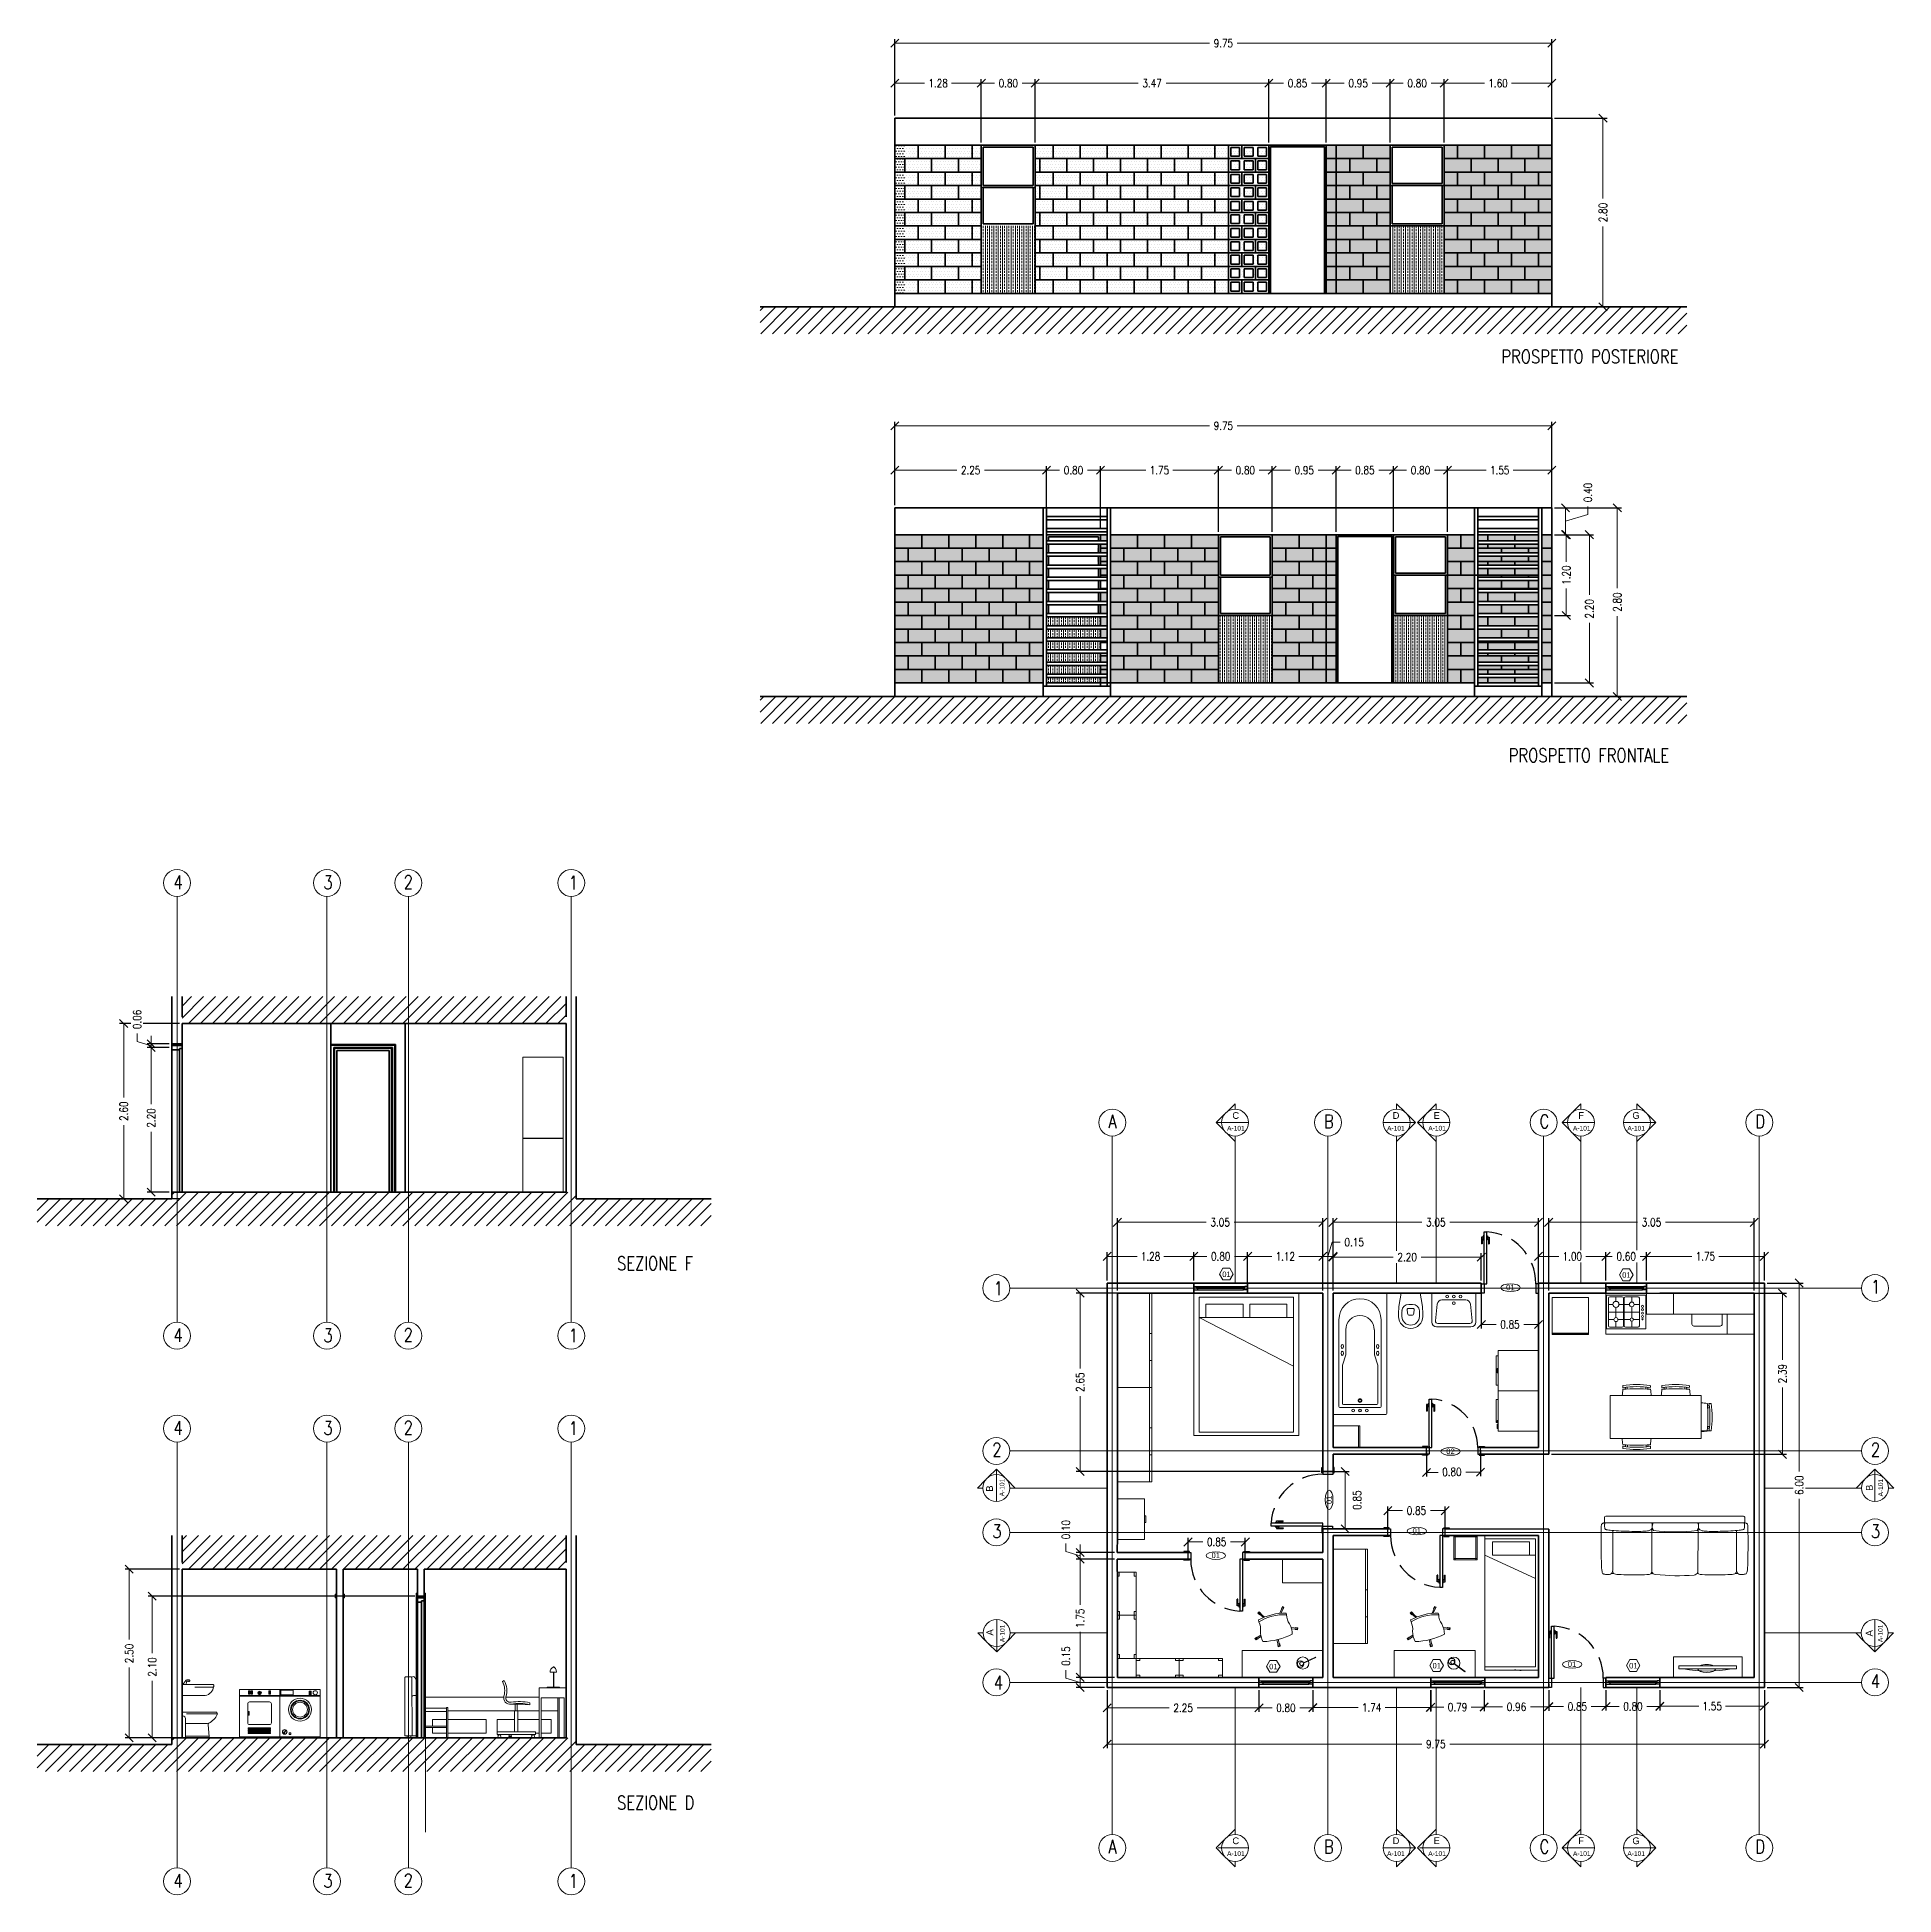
# Model space of a CAD drawing. Header units: metres. Extents: x 60.2 to 105.7, y 8.7 to 63.7.
# Drawn here: x 60.2 to 87.75, y 36.15 to 63.71 of the extents above; entities that cross this region are included whole.
import ezdxf

# ---------------------------------------------------------------- set-up
doc = ezdxf.new("R2010")
doc.units = ezdxf.units.M
doc.header["$LTSCALE"] = 5
doc.header["$MEASUREMENT"] = 0
doc.linetypes.add('TRATTEGGIATA2', pattern=[0.375, 0.25, -0.125])
doc.layers.get('0').update_dxf_attribs({"color": 30})
doc.layers.get('DEFPOINTS').update_dxf_attribs({"color": 210})
for name, color, linetype, lineweight in [('A-ANNO-DIMS', 3, 'Continuous', 9), ('A-ANNO-SYMB', 3, 'Continuous', 18), ('A-ANNO-TEXT', 3, 'Continuous', 18), ('A-DOOR-FULL', 4, 'Continuous', 25), ('A-ELEV-MBE1', 7, 'Continuous', 35), ('A-ELEV-PATT', 8, 'Continuous', 18), ('A-FURN', 8, 'Continuous', 18), ('A-GLAZ-FULL', 4, 'Continuous', 25), ('A-SECT-MCUT', 2, 'Continuous', 35), ('A-WALL-FULL-EXTR', 7, 'Continuous', 35), ('A-WALL-FULL-INTR', 7, 'Continuous', 35)]:
    doc.layers.add(name, color=color, linetype=linetype, lineweight=lineweight)
doc.layers.add('A-ANNO-SCRN', color=30, linetype='Continuous')
doc.layers.add('PORTE - doors', color=252, linetype='Continuous')
doc.styles.add('ARIAL', font='arial.ttf')
doc.styles.add('E-ROMANS', font='romans.shx', dxfattribs={"width": 0.8})
doc.styles.get("Standard").update_dxf_attribs({"font": 'arial.ttf'})
doc.dimstyles.new('E-0100_ARW_18', dxfattribs={"dimscale": 0.001, "dimtxt": 180, "dimasz": 180, "dimexe": 90, "dimexo": 60, "dimgap": 90, "dimtad": 0, "dimzin": 0, "dimdsep": 46, "dimtxsty": 'E-ROMANS', "dimblk": 'OPEN90', "dimcen": 90, "dimclrd": 256, "dimclre": 256, "dimclrt": 256, "dimadec": 0, "dimazin": 0, "dimtfac": 1, "dimtmove": 1, "dimatfit": 3, "dimldrblk": 'OPEN90', "dimfxl": 1, "dimtfill": 1, "dimtolj": 1, "dimtzin": 0, "dimarcsym": 0})
pattern_1 = [(90, (106.874382, 341.13224), (-0.0396875, 0.01984375), [0, -0.0396875])]
pattern_2 = [(360, (39.13785, -200.394645), (0.01984375, 0.0396875), [0, -0.0396875])]

msp = doc.modelspace()

# ---------------------------------------------------------------- texts
at = {"layer": 'A-ANNO-DIMS'}
for s, width, insert, char_height, attachment_point in [('C', 0.51526, (77.939, 47.76), 0.1, 1), ('D', 0.51526, (80.418, 47.76), 0.1, 3), ('E', 0.51526, (80.924, 47.76), 0.1, 1), ('F', 0.51526, (83.071, 47.76), 0.1, 1), ('G', 0.51526, (83.983, 47.76), 0.1, 3), ('A-101', 1.32288, (77.861, 47.556), 0.07, 1), ('A-101', 1.32288, (80.496, 47.556), 0.07, 3), ('A-101', 1.32288, (80.846, 47.556), 0.07, 1), ('A-101', 1.32288, (82.993, 47.556), 0.07, 1), ('A-101', 1.32288, (84.061, 47.556), 0.07, 3), ('C', 0.51526, (77.939, 36.999), 0.1, 1), ('D', 0.51526, (80.417, 36.999), 0.1, 3), ('E', 0.51526, (80.924, 36.999), 0.1, 1), ('F', 0.51526, (83.071, 36.999), 0.1, 1), ('G', 0.51526, (83.983, 36.999), 0.1, 3), ('A-101', 1.32288, (77.861, 36.795), 0.07, 1), ('A-101', 1.32288, (80.496, 36.795), 0.07, 3), ('A-101', 1.32288, (80.846, 36.795), 0.07, 1), ('A-101', 1.32288, (82.993, 36.795), 0.07, 1), ('A-101', 1.32288, (84.061, 36.795), 0.07, 3)]:
    msp.add_mtext_dynamic_manual_height_columns(s, width=width, gutter_width=12.5, heights=[0], dxfattribs=dict(at, insert=insert, char_height=char_height, attachment_point=attachment_point))
at = {"layer": 'A-ANNO-DIMS', "rotation": 90}
for s, width, insert, char_height, attachment_point in [('B', 0.51526, (74.286, 42.128), 0.1, 1), ('A-101', 1.32288, (74.486, 42.059), 0.07, 1), ('B', 0.51526, (87.341, 42.14), 0.1, 1), ('A-101', 1.32288, (87.523, 42.058), 0.07, 1), ('A', 0.51526, (74.291, 40.087), 0.1, 3), ('A-101', 1.32288, (74.491, 40.156), 0.07, 3), ('A', 0.51526, (87.338, 40.075), 0.1, 3), ('A-101', 1.32288, (87.52, 40.157), 0.07, 3)]:
    msp.add_mtext_dynamic_manual_height_columns(s, width=width, gutter_width=12.5, heights=[0], dxfattribs=dict(at, insert=insert, char_height=char_height, attachment_point=attachment_point))
at = {"layer": 'A-ANNO-SYMB', "color": 7, "style": 'ARIAL'}
for p in [(78.485, 39.493), (80.909, 39.506), (83.826, 39.506)]:
    msp.add_text('01', height=0.0816, rotation=359.8326, dxfattribs=at).set_placement(p)
msp.add_text('01', height=0.0816, dxfattribs=at).set_placement((82.916, 39.528))
at = {"layer": 'A-ANNO-TEXT', "char_height": 0.2, "attachment_point": 1, "style": 'E-ROMANS'}
for s, width, insert in [('PROSPETTO POSTERIORE', 3.80072, (81.931, 59.07)), ('PROSPETTO FRONTALE', 3.80072, (82.04, 53.153)), ('4', 0.34021, (62.226, 51.269)), ('3', 0.34021, (64.452, 51.268)), ('2', 0.34021, (65.644, 51.274)), ('1', 0.34021, (68.094, 51.265)), ('A', 0.34021, (76.098, 47.722)), ('B', 0.34021, (79.298, 47.722)), ('C', 0.34021, (82.498, 47.722)), ('D', 0.34021, (85.698, 47.722)), ('SEZIONE F', 3.80072, (68.809, 45.617)), ('1', 0.34021, (74.4, 45.246)), ('1', 0.34021, (87.414, 45.267)), ('4', 0.34021, (62.226, 44.551)), ('3', 0.34021, (64.452, 44.549)), ('2', 0.34021, (65.644, 44.555)), ('1', 0.34021, (68.094, 44.547)), ('4', 0.34021, (62.226, 43.174)), ('3', 0.34021, (64.452, 43.173)), ('2', 0.34021, (65.644, 43.179)), ('1', 0.34021, (68.094, 43.17)), ('2', 0.34021, (74.377, 42.851)), ('2', 0.34021, (87.414, 42.851)), ('3', 0.34021, (74.377, 41.642)), ('3', 0.34021, (87.414, 41.642)), ('4', 0.34021, (87.414, 39.417)), ('4', 0.34021, (74.4, 39.396)), ('SEZIONE D', 3.80072, (68.809, 37.615)), ('A', 0.34021, (76.098, 36.961)), ('B', 0.34021, (79.298, 36.961)), ('C', 0.34021, (82.498, 36.961)), ('D', 0.34021, (85.698, 36.961)), ('4', 0.34021, (62.226, 36.456)), ('3', 0.34021, (64.452, 36.454)), ('2', 0.34021, (65.644, 36.46)), ('1', 0.34021, (68.094, 36.452))]:
    msp.add_mtext_dynamic_manual_height_columns(s, width=width, gutter_width=9, heights=[0], dxfattribs=dict(at, insert=insert))

# ---------------------------------------------------------------- blocks, each defined once
blk = doc.blocks.new('_Oblique')
at = {"color": 0, "linetype": 'ByBlock', "lineweight": -2}
blk.add_line((-0.5, -0.5), (0.5, 0.5), dxfattribs=at)
blk = doc.blocks.new('*D77')
at = {"layer": 'A-ANNO-DIMS', "lineweight": -2, "transparency": 16777216}
for p, q in [((62.315, 40.978), (61.511, 40.978)), ((62.315, 38.478), (61.511, 38.478))]:
    blk.add_line(p, q, dxfattribs=at)
at = {"layer": 'A-ANNO-DIMS', "transparency": 16777216}
for p, q in [((61.571, 40.978), (61.571, 39.934)), ((61.571, 38.478), (61.571, 39.522))]:
    blk.add_line(p, q, dxfattribs=at)
at = {"layer": 'DEFPOINTS', "color": 0, "transparency": 16777216}
for p in [(62.355, 40.978), (61.571, 38.478), (62.355, 38.478)]:
    blk.add_point(p, dxfattribs=at)
at = {"layer": 'A-ANNO-DIMS', "transparency": 16777216, "xscale": 0.12, "yscale": 0.12, "zscale": 0.12}
for p, rotation in [((61.571, 40.978), 90), ((61.571, 38.478), 270)]:
    blk.add_blockref('_Oblique', p, dxfattribs=dict(at, rotation=rotation))
at = {"layer": 'A-ANNO-DIMS', "transparency": 16777216, "insert": (61.571, 39.728), "char_height": 0.12, "attachment_point": 5, "rotation": 90, "style": 'E-ROMANS', "bg_fill": 3, "box_fill_scale": 1.25, "bg_fill_color": 256, "bg_fill_true_color": 13158600, "bg_fill_transparency": 0}
blk.add_mtext('\\A1;2.50', dxfattribs=at)
blk = doc.blocks.new('_Open90')
at = {"color": 0, "linetype": 'ByBlock', "lineweight": -2}
for p, q in [((0, 0), (-1, 0)), ((-0.5, 0.5), (0, 0)), ((0, 0), (-0.5, -0.5))]:
    blk.add_line(p, q, dxfattribs=at)
blk = doc.blocks.new('*D78')
at = {"layer": 'A-ANNO-DIMS', "lineweight": -2, "transparency": 16777216}
for p, q in [((65.809, 40.578), (61.853, 40.578)), ((65.809, 38.478), (61.853, 38.478))]:
    blk.add_line(p, q, dxfattribs=at)
at = {"layer": 'A-ANNO-DIMS', "transparency": 16777216}
for p, q in [((61.913, 40.578), (61.913, 39.734)), ((61.913, 38.478), (61.913, 39.322))]:
    blk.add_line(p, q, dxfattribs=at)
at = {"layer": 'DEFPOINTS', "color": 0, "transparency": 16777216}
for p in [(65.849, 40.578), (61.913, 38.478), (65.849, 38.478)]:
    blk.add_point(p, dxfattribs=at)
at = {"layer": 'A-ANNO-DIMS', "transparency": 16777216, "xscale": 0.12, "yscale": 0.12, "zscale": 0.12}
for p, rotation in [((61.913, 40.578), 90), ((61.913, 38.478), 270)]:
    blk.add_blockref('_Oblique', p, dxfattribs=dict(at, rotation=rotation))
at = {"layer": 'A-ANNO-DIMS', "transparency": 16777216, "insert": (61.913, 39.528), "char_height": 0.12, "attachment_point": 5, "rotation": 90, "style": 'E-ROMANS', "bg_fill": 3, "box_fill_scale": 1.25, "bg_fill_color": 256, "bg_fill_true_color": 13158600, "bg_fill_transparency": 0}
blk.add_mtext('\\A1;2.10', dxfattribs=at)
blk = doc.blocks.new('*D79')
at = {"layer": 'A-ANNO-DIMS', "lineweight": -2, "transparency": 16777216}
for p, q in [((62.315, 49.073), (61.429, 49.073)), ((62.315, 46.473), (61.429, 46.473))]:
    blk.add_line(p, q, dxfattribs=at)
at = {"layer": 'A-ANNO-DIMS', "transparency": 16777216}
for p, q in [((61.489, 49.073), (61.489, 47.979)), ((61.489, 46.473), (61.489, 47.567))]:
    blk.add_line(p, q, dxfattribs=at)
at = {"layer": 'DEFPOINTS', "color": 0, "transparency": 16777216}
for p in [(62.355, 49.073), (61.489, 46.473), (62.355, 46.473)]:
    blk.add_point(p, dxfattribs=at)
at = {"layer": 'A-ANNO-DIMS', "transparency": 16777216, "xscale": 0.12, "yscale": 0.12, "zscale": 0.12}
for p, rotation in [((61.489, 49.073), 90), ((61.489, 46.473), 270)]:
    blk.add_blockref('_Oblique', p, dxfattribs=dict(at, rotation=rotation))
at = {"layer": 'A-ANNO-DIMS', "transparency": 16777216, "insert": (61.489, 47.773), "char_height": 0.12, "attachment_point": 5, "rotation": 90, "style": 'E-ROMANS', "bg_fill": 3, "box_fill_scale": 1.25, "bg_fill_color": 256, "bg_fill_true_color": 13158600, "bg_fill_transparency": 0}
blk.add_mtext('\\A1;2.60', dxfattribs=at)
blk = doc.blocks.new('*D80')
at = {"layer": 'A-ANNO-DIMS', "lineweight": -2, "transparency": 16777216}
for p, q in [((62.165, 48.773), (61.837, 48.773)), ((62.165, 46.573), (61.837, 46.573))]:
    blk.add_line(p, q, dxfattribs=at)
at = {"layer": 'A-ANNO-DIMS', "transparency": 16777216}
for p, q in [((61.897, 48.773), (61.897, 47.879)), ((61.897, 46.573), (61.897, 47.467))]:
    blk.add_line(p, q, dxfattribs=at)
at = {"layer": 'DEFPOINTS', "color": 0, "transparency": 16777216}
for p in [(62.205, 48.773), (61.897, 46.573), (62.205, 46.573)]:
    blk.add_point(p, dxfattribs=at)
at = {"layer": 'A-ANNO-DIMS', "transparency": 16777216, "xscale": 0.12, "yscale": 0.12, "zscale": 0.12}
for p, rotation in [((61.897, 48.773), 90), ((61.897, 46.573), 270)]:
    blk.add_blockref('_Oblique', p, dxfattribs=dict(at, rotation=rotation))
at = {"layer": 'A-ANNO-DIMS', "transparency": 16777216, "insert": (61.897, 47.673), "char_height": 0.12, "attachment_point": 5, "rotation": 90, "style": 'E-ROMANS', "bg_fill": 3, "box_fill_scale": 1.25, "bg_fill_color": 256, "bg_fill_true_color": 13158600, "bg_fill_transparency": 0}
blk.add_mtext('\\A1;2.20', dxfattribs=at)
blk = doc.blocks.new('*D81')
at = {"layer": 'A-ANNO-DIMS', "transparency": 16777216}
for p, q in [((61.687, 48.808), (61.687, 48.928)), ((61.897, 48.745), (61.687, 48.808)), ((61.897, 48.773), (61.897, 48.893)), ((61.897, 48.718), (61.897, 48.773)), ((61.897, 48.718), (61.897, 48.773)), ((61.897, 48.718), (61.897, 48.598))]:
    blk.add_line(p, q, dxfattribs=at)
at = {"layer": 'A-ANNO-DIMS', "lineweight": -2, "transparency": 16777216}
for p, q in [((62.165, 48.773), (61.837, 48.773)), ((62.165, 48.718), (61.837, 48.718))]:
    blk.add_line(p, q, dxfattribs=at)
at = {"layer": 'DEFPOINTS', "color": 0, "transparency": 16777216}
for p in [(61.897, 48.773), (62.205, 48.773), (62.205, 48.718)]:
    blk.add_point(p, dxfattribs=at)
at = {"layer": 'A-ANNO-DIMS', "transparency": 16777216, "xscale": 0.12, "yscale": 0.12, "zscale": 0.12, "rotation": 90}
blk.add_blockref('_Oblique', (61.897, 48.718), dxfattribs=at)
at = {"layer": 'A-ANNO-DIMS', "transparency": 16777216, "insert": (61.687, 49.135), "char_height": 0.12, "attachment_point": 5, "rotation": 90, "style": 'E-ROMANS', "bg_fill": 3, "box_fill_scale": 1.25, "bg_fill_color": 256, "bg_fill_true_color": 13158600, "bg_fill_transparency": 0}
blk.add_mtext('\\A1;0.06', dxfattribs=at)
at = {"layer": 'A-ANNO-DIMS', "transparency": 16777216, "xscale": 0.12, "yscale": 0.12, "zscale": 0.12, "rotation": 270}
blk.add_blockref('_Oblique', (61.897, 48.773), dxfattribs=at)
blk = doc.blocks.new('*D89')
at = {"layer": 'A-ANNO-DIMS', "lineweight": -2, "transparency": 16777216}
for p, q in [((72.931, 56.767), (72.931, 58.003)), ((82.681, 56.767), (82.681, 58.003))]:
    blk.add_line(p, q, dxfattribs=at)
at = {"layer": 'A-ANNO-DIMS', "transparency": 16777216}
for p, q in [((72.931, 57.943), (77.6, 57.943)), ((82.681, 57.943), (78.012, 57.943))]:
    blk.add_line(p, q, dxfattribs=at)
at = {"layer": 'DEFPOINTS', "color": 0, "transparency": 16777216}
for p in [(82.681, 57.943), (72.931, 56.727), (82.681, 56.727)]:
    blk.add_point(p, dxfattribs=at)
at = {"layer": 'A-ANNO-DIMS', "transparency": 16777216, "xscale": 0.12, "yscale": 0.12, "zscale": 0.12, "rotation": 180}
blk.add_blockref('_Oblique', (72.931, 57.943), dxfattribs=at)
at = {"layer": 'A-ANNO-DIMS', "transparency": 16777216, "xscale": 0.12, "yscale": 0.12, "zscale": 0.12}
blk.add_blockref('_Oblique', (82.681, 57.943), dxfattribs=at)
at = {"layer": 'A-ANNO-DIMS', "transparency": 16777216, "insert": (77.806, 57.943), "char_height": 0.12, "attachment_point": 5, "style": 'E-ROMANS', "bg_fill": 3, "box_fill_scale": 1.25, "bg_fill_color": 256, "bg_fill_true_color": 13158600, "bg_fill_transparency": 0}
blk.add_mtext('\\A1;9.75', dxfattribs=at)
blk = doc.blocks.new('*D90')
at = {"layer": 'A-ANNO-DIMS', "lineweight": -2, "transparency": 16777216}
for p, q in [((82.721, 56.727), (82.944, 56.727)), ((82.721, 56.327), (82.944, 56.327))]:
    blk.add_line(p, q, dxfattribs=at)
at = {"layer": 'A-ANNO-DIMS', "transparency": 16777216}
for p, q in [((82.884, 56.727), (82.884, 56.327)), ((82.884, 56.527), (83.214, 56.626)), ((83.214, 56.626), (83.214, 56.746))]:
    blk.add_line(p, q, dxfattribs=at)
at = {"layer": 'DEFPOINTS', "color": 0, "transparency": 16777216}
for p in [(82.681, 56.727), (82.681, 56.327), (82.884, 56.327)]:
    blk.add_point(p, dxfattribs=at)
at = {"layer": 'A-ANNO-DIMS', "transparency": 16777216, "xscale": 0.12, "yscale": 0.12, "zscale": 0.12}
for p, rotation in [((82.884, 56.727), 90), ((82.884, 56.327), 270)]:
    blk.add_blockref('_Oblique', p, dxfattribs=dict(at, rotation=rotation))
at = {"layer": 'A-ANNO-DIMS', "transparency": 16777216, "insert": (83.214, 56.952), "char_height": 0.12, "attachment_point": 5, "rotation": 90, "style": 'E-ROMANS', "bg_fill": 3, "box_fill_scale": 1.25, "bg_fill_color": 256, "bg_fill_true_color": 13158600, "bg_fill_transparency": 0}
blk.add_mtext('\\A1;0.40', dxfattribs=at)
blk = doc.blocks.new('*D91')
at = {"layer": 'A-ANNO-DIMS', "lineweight": -2, "transparency": 16777216}
for p, q in [((82.721, 56.327), (82.954, 56.327)), ((82.721, 55.127), (82.954, 55.127))]:
    blk.add_line(p, q, dxfattribs=at)
at = {"layer": 'A-ANNO-DIMS', "transparency": 16777216}
for p, q in [((82.894, 56.327), (82.894, 55.926)), ((82.894, 55.127), (82.894, 55.527))]:
    blk.add_line(p, q, dxfattribs=at)
at = {"layer": 'DEFPOINTS', "color": 0, "transparency": 16777216}
for p in [(82.681, 56.327), (82.681, 55.127), (82.894, 55.127)]:
    blk.add_point(p, dxfattribs=at)
at = {"layer": 'A-ANNO-DIMS', "transparency": 16777216, "xscale": 0.12, "yscale": 0.12, "zscale": 0.12}
for p, rotation in [((82.894, 56.327), 90), ((82.894, 55.127), 270)]:
    blk.add_blockref('_Oblique', p, dxfattribs=dict(at, rotation=rotation))
at = {"layer": 'A-ANNO-DIMS', "transparency": 16777216, "insert": (82.894, 55.727), "char_height": 0.12, "attachment_point": 5, "rotation": 90, "style": 'E-ROMANS', "bg_fill": 3, "box_fill_scale": 1.25, "bg_fill_color": 256, "bg_fill_true_color": 13158600, "bg_fill_transparency": 0}
blk.add_mtext('\\A1;1.20', dxfattribs=at)
blk = doc.blocks.new('*D92')
at = {"layer": 'A-ANNO-DIMS', "lineweight": -2, "transparency": 16777216}
for p, q in [((82.721, 56.327), (83.296, 56.327)), ((82.721, 54.127), (83.296, 54.127))]:
    blk.add_line(p, q, dxfattribs=at)
at = {"layer": 'A-ANNO-DIMS', "transparency": 16777216}
for p, q in [((83.236, 56.327), (83.236, 55.433)), ((83.236, 54.127), (83.236, 55.02))]:
    blk.add_line(p, q, dxfattribs=at)
at = {"layer": 'DEFPOINTS', "color": 0, "transparency": 16777216}
for p in [(82.681, 56.327), (82.681, 54.127), (83.236, 54.127)]:
    blk.add_point(p, dxfattribs=at)
at = {"layer": 'A-ANNO-DIMS', "transparency": 16777216, "xscale": 0.12, "yscale": 0.12, "zscale": 0.12}
for p, rotation in [((83.236, 56.327), 90), ((83.236, 54.127), 270)]:
    blk.add_blockref('_Oblique', p, dxfattribs=dict(at, rotation=rotation))
at = {"layer": 'A-ANNO-DIMS', "transparency": 16777216, "insert": (83.236, 55.227), "char_height": 0.12, "attachment_point": 5, "rotation": 90, "style": 'E-ROMANS', "bg_fill": 3, "box_fill_scale": 1.25, "bg_fill_color": 256, "bg_fill_true_color": 13158600, "bg_fill_transparency": 0}
blk.add_mtext('\\A1;2.20', dxfattribs=at)
blk = doc.blocks.new('*D93')
at = {"layer": 'A-ANNO-DIMS', "lineweight": -2, "transparency": 16777216}
for p, q in [((82.721, 56.727), (83.711, 56.727)), ((82.721, 53.927), (83.711, 53.927))]:
    blk.add_line(p, q, dxfattribs=at)
at = {"layer": 'A-ANNO-DIMS', "transparency": 16777216}
for p, q in [((83.651, 56.727), (83.651, 55.533)), ((83.651, 53.927), (83.651, 55.12))]:
    blk.add_line(p, q, dxfattribs=at)
at = {"layer": 'DEFPOINTS', "color": 0, "transparency": 16777216}
for p in [(82.681, 56.727), (82.681, 53.927), (83.651, 53.927)]:
    blk.add_point(p, dxfattribs=at)
at = {"layer": 'A-ANNO-DIMS', "transparency": 16777216, "xscale": 0.12, "yscale": 0.12, "zscale": 0.12}
for p, rotation in [((83.651, 56.727), 90), ((83.651, 53.927), 270)]:
    blk.add_blockref('_Oblique', p, dxfattribs=dict(at, rotation=rotation))
at = {"layer": 'A-ANNO-DIMS', "transparency": 16777216, "insert": (83.651, 55.327), "char_height": 0.12, "attachment_point": 5, "rotation": 90, "style": 'E-ROMANS', "bg_fill": 3, "box_fill_scale": 1.25, "bg_fill_color": 256, "bg_fill_true_color": 13158600, "bg_fill_transparency": 0}
blk.add_mtext('\\A1;2.80', dxfattribs=at)
blk = doc.blocks.new('*D94')
at = {"layer": 'A-ANNO-DIMS', "lineweight": -2, "transparency": 16777216}
for p, q in [((72.931, 62.547), (72.931, 63.678)), ((82.681, 62.547), (82.681, 63.678))]:
    blk.add_line(p, q, dxfattribs=at)
at = {"layer": 'A-ANNO-DIMS', "transparency": 16777216}
for p, q in [((72.931, 63.618), (77.6, 63.618)), ((82.681, 63.618), (78.012, 63.618))]:
    blk.add_line(p, q, dxfattribs=at)
at = {"layer": 'DEFPOINTS', "color": 0, "transparency": 16777216}
for p in [(82.681, 63.618), (72.931, 62.507), (82.681, 62.507)]:
    blk.add_point(p, dxfattribs=at)
at = {"layer": 'A-ANNO-DIMS', "transparency": 16777216, "xscale": 0.12, "yscale": 0.12, "zscale": 0.12, "rotation": 180}
blk.add_blockref('_Oblique', (72.931, 63.618), dxfattribs=at)
at = {"layer": 'A-ANNO-DIMS', "transparency": 16777216, "xscale": 0.12, "yscale": 0.12, "zscale": 0.12}
blk.add_blockref('_Oblique', (82.681, 63.618), dxfattribs=at)
at = {"layer": 'A-ANNO-DIMS', "transparency": 16777216, "insert": (77.806, 63.618), "char_height": 0.12, "attachment_point": 5, "style": 'E-ROMANS', "bg_fill": 3, "box_fill_scale": 1.25, "bg_fill_color": 256, "bg_fill_true_color": 13158600, "bg_fill_transparency": 0}
blk.add_mtext('\\A1;9.75', dxfattribs=at)
blk = doc.blocks.new('*D96')
at = {"layer": 'A-ANNO-DIMS', "lineweight": -2, "transparency": 16777216}
for p, q in [((82.721, 62.507), (83.498, 62.507)), ((82.721, 59.707), (83.498, 59.707))]:
    blk.add_line(p, q, dxfattribs=at)
at = {"layer": 'A-ANNO-DIMS', "transparency": 16777216}
for p, q in [((83.438, 62.507), (83.438, 61.313)), ((83.438, 59.707), (83.438, 60.9))]:
    blk.add_line(p, q, dxfattribs=at)
at = {"layer": 'DEFPOINTS', "color": 0, "transparency": 16777216}
for p in [(82.681, 62.507), (82.681, 59.707), (83.438, 59.707)]:
    blk.add_point(p, dxfattribs=at)
at = {"layer": 'A-ANNO-DIMS', "transparency": 16777216, "xscale": 0.12, "yscale": 0.12, "zscale": 0.12}
for p, rotation in [((83.438, 62.507), 90), ((83.438, 59.707), 270)]:
    blk.add_blockref('_Oblique', p, dxfattribs=dict(at, rotation=rotation))
at = {"layer": 'A-ANNO-DIMS', "transparency": 16777216, "insert": (83.438, 61.107), "char_height": 0.12, "attachment_point": 5, "rotation": 90, "style": 'E-ROMANS', "bg_fill": 3, "box_fill_scale": 1.25, "bg_fill_color": 256, "bg_fill_true_color": 13158600, "bg_fill_transparency": 0}
blk.add_mtext('\\A1;2.80', dxfattribs=at)
blk = doc.blocks.new('*D98')
at = {"layer": 'A-ANNO-DIMS', "lineweight": -2, "transparency": 16777216}
for p, q in [((72.931, 62.547), (72.931, 63.084)), ((74.214, 62.147), (74.214, 63.084))]:
    blk.add_line(p, q, dxfattribs=at)
at = {"layer": 'A-ANNO-DIMS', "transparency": 16777216}
for p, q in [((72.931, 63.024), (73.373, 63.024)), ((74.214, 63.024), (73.772, 63.024))]:
    blk.add_line(p, q, dxfattribs=at)
at = {"layer": 'DEFPOINTS', "color": 0, "transparency": 16777216}
for p in [(74.214, 63.024), (72.931, 62.507), (74.214, 62.107)]:
    blk.add_point(p, dxfattribs=at)
at = {"layer": 'A-ANNO-DIMS', "transparency": 16777216, "xscale": 0.12, "yscale": 0.12, "zscale": 0.12, "rotation": 180}
blk.add_blockref('_Oblique', (72.931, 63.024), dxfattribs=at)
at = {"layer": 'A-ANNO-DIMS', "transparency": 16777216, "xscale": 0.12, "yscale": 0.12, "zscale": 0.12}
blk.add_blockref('_Oblique', (74.214, 63.024), dxfattribs=at)
at = {"layer": 'A-ANNO-DIMS', "transparency": 16777216, "insert": (73.573, 63.024), "char_height": 0.12, "attachment_point": 5, "style": 'E-ROMANS', "bg_fill": 3, "box_fill_scale": 1.25, "bg_fill_color": 256, "bg_fill_true_color": 13158600, "bg_fill_transparency": 0}
blk.add_mtext('\\A1;1.28', dxfattribs=at)
blk = doc.blocks.new('*D99')
at = {"layer": 'A-ANNO-DIMS', "lineweight": -2, "transparency": 16777216}
for p, q in [((74.214, 62.147), (74.214, 63.084)), ((75.015, 62.147), (75.015, 63.084))]:
    blk.add_line(p, q, dxfattribs=at)
at = {"layer": 'A-ANNO-DIMS', "transparency": 16777216}
for p, q in [((74.214, 63.024), (74.408, 63.024)), ((75.015, 63.024), (74.821, 63.024))]:
    blk.add_line(p, q, dxfattribs=at)
at = {"layer": 'DEFPOINTS', "color": 0, "transparency": 16777216}
for p in [(75.015, 63.024), (74.214, 62.107), (75.015, 62.107)]:
    blk.add_point(p, dxfattribs=at)
at = {"layer": 'A-ANNO-DIMS', "transparency": 16777216, "xscale": 0.12, "yscale": 0.12, "zscale": 0.12, "rotation": 180}
blk.add_blockref('_Oblique', (74.214, 63.024), dxfattribs=at)
at = {"layer": 'A-ANNO-DIMS', "transparency": 16777216, "xscale": 0.12, "yscale": 0.12, "zscale": 0.12}
blk.add_blockref('_Oblique', (75.015, 63.024), dxfattribs=at)
at = {"layer": 'A-ANNO-DIMS', "transparency": 16777216, "insert": (74.615, 63.024), "char_height": 0.12, "attachment_point": 5, "style": 'E-ROMANS', "bg_fill": 3, "box_fill_scale": 1.25, "bg_fill_color": 256, "bg_fill_true_color": 13158600, "bg_fill_transparency": 0}
blk.add_mtext('\\A1;0.80', dxfattribs=at)
blk = doc.blocks.new('*D100')
at = {"layer": 'A-ANNO-DIMS', "lineweight": -2, "transparency": 16777216}
for p, q in [((75.015, 62.147), (75.015, 63.084)), ((78.481, 62.147), (78.481, 63.084))]:
    blk.add_line(p, q, dxfattribs=at)
at = {"layer": 'A-ANNO-DIMS', "transparency": 16777216}
for p, q in [((75.015, 63.024), (76.542, 63.024)), ((78.481, 63.024), (76.955, 63.024))]:
    blk.add_line(p, q, dxfattribs=at)
at = {"layer": 'DEFPOINTS', "color": 0, "transparency": 16777216}
for p in [(78.481, 63.024), (75.015, 62.107), (78.481, 62.107)]:
    blk.add_point(p, dxfattribs=at)
at = {"layer": 'A-ANNO-DIMS', "transparency": 16777216, "xscale": 0.12, "yscale": 0.12, "zscale": 0.12, "rotation": 180}
blk.add_blockref('_Oblique', (75.015, 63.024), dxfattribs=at)
at = {"layer": 'A-ANNO-DIMS', "transparency": 16777216, "xscale": 0.12, "yscale": 0.12, "zscale": 0.12}
blk.add_blockref('_Oblique', (78.481, 63.024), dxfattribs=at)
at = {"layer": 'A-ANNO-DIMS', "transparency": 16777216, "insert": (76.748, 63.024), "char_height": 0.12, "attachment_point": 5, "style": 'E-ROMANS', "bg_fill": 3, "box_fill_scale": 1.25, "bg_fill_color": 256, "bg_fill_true_color": 13158600, "bg_fill_transparency": 0}
blk.add_mtext('\\A1;3.47', dxfattribs=at)
blk = doc.blocks.new('*D101')
at = {"layer": 'A-ANNO-DIMS', "lineweight": -2, "transparency": 16777216}
for p, q in [((78.481, 62.147), (78.481, 63.084)), ((79.331, 62.147), (79.331, 63.084))]:
    blk.add_line(p, q, dxfattribs=at)
at = {"layer": 'A-ANNO-DIMS', "transparency": 16777216}
for p, q in [((78.481, 63.024), (78.7, 63.024)), ((79.331, 63.024), (79.112, 63.024))]:
    blk.add_line(p, q, dxfattribs=at)
at = {"layer": 'DEFPOINTS', "color": 0, "transparency": 16777216}
for p in [(79.331, 63.024), (78.481, 62.107), (79.331, 62.107)]:
    blk.add_point(p, dxfattribs=at)
at = {"layer": 'A-ANNO-DIMS', "transparency": 16777216, "xscale": 0.12, "yscale": 0.12, "zscale": 0.12, "rotation": 180}
blk.add_blockref('_Oblique', (78.481, 63.024), dxfattribs=at)
at = {"layer": 'A-ANNO-DIMS', "transparency": 16777216, "xscale": 0.12, "yscale": 0.12, "zscale": 0.12}
blk.add_blockref('_Oblique', (79.331, 63.024), dxfattribs=at)
at = {"layer": 'A-ANNO-DIMS', "transparency": 16777216, "insert": (78.906, 63.024), "char_height": 0.12, "attachment_point": 5, "style": 'E-ROMANS', "bg_fill": 3, "box_fill_scale": 1.25, "bg_fill_color": 256, "bg_fill_true_color": 13158600, "bg_fill_transparency": 0}
blk.add_mtext('\\A1;0.85', dxfattribs=at)
blk = doc.blocks.new('*D102')
at = {"layer": 'A-ANNO-DIMS', "lineweight": -2, "transparency": 16777216}
for p, q in [((79.331, 62.147), (79.331, 63.084)), ((80.281, 62.147), (80.281, 63.084))]:
    blk.add_line(p, q, dxfattribs=at)
at = {"layer": 'A-ANNO-DIMS', "transparency": 16777216}
for p, q in [((79.331, 63.024), (79.6, 63.024)), ((80.281, 63.024), (80.012, 63.024))]:
    blk.add_line(p, q, dxfattribs=at)
at = {"layer": 'DEFPOINTS', "color": 0, "transparency": 16777216}
for p in [(80.281, 63.024), (79.331, 62.107), (80.281, 62.107)]:
    blk.add_point(p, dxfattribs=at)
at = {"layer": 'A-ANNO-DIMS', "transparency": 16777216, "xscale": 0.12, "yscale": 0.12, "zscale": 0.12, "rotation": 180}
blk.add_blockref('_Oblique', (79.331, 63.024), dxfattribs=at)
at = {"layer": 'A-ANNO-DIMS', "transparency": 16777216, "xscale": 0.12, "yscale": 0.12, "zscale": 0.12}
blk.add_blockref('_Oblique', (80.281, 63.024), dxfattribs=at)
at = {"layer": 'A-ANNO-DIMS', "transparency": 16777216, "insert": (79.806, 63.024), "char_height": 0.12, "attachment_point": 5, "style": 'E-ROMANS', "bg_fill": 3, "box_fill_scale": 1.25, "bg_fill_color": 256, "bg_fill_true_color": 13158600, "bg_fill_transparency": 0}
blk.add_mtext('\\A1;0.95', dxfattribs=at)
blk = doc.blocks.new('*D103')
at = {"layer": 'A-ANNO-DIMS', "lineweight": -2, "transparency": 16777216}
for p, q in [((80.281, 62.147), (80.281, 63.084)), ((81.081, 62.147), (81.081, 63.084))]:
    blk.add_line(p, q, dxfattribs=at)
at = {"layer": 'A-ANNO-DIMS', "transparency": 16777216}
for p, q in [((80.281, 63.024), (80.475, 63.024)), ((81.081, 63.024), (80.887, 63.024))]:
    blk.add_line(p, q, dxfattribs=at)
at = {"layer": 'DEFPOINTS', "color": 0, "transparency": 16777216}
for p in [(81.081, 63.024), (80.281, 62.107), (81.081, 62.107)]:
    blk.add_point(p, dxfattribs=at)
at = {"layer": 'A-ANNO-DIMS', "transparency": 16777216, "xscale": 0.12, "yscale": 0.12, "zscale": 0.12, "rotation": 180}
blk.add_blockref('_Oblique', (80.281, 63.024), dxfattribs=at)
at = {"layer": 'A-ANNO-DIMS', "transparency": 16777216, "xscale": 0.12, "yscale": 0.12, "zscale": 0.12}
blk.add_blockref('_Oblique', (81.081, 63.024), dxfattribs=at)
at = {"layer": 'A-ANNO-DIMS', "transparency": 16777216, "insert": (80.681, 63.024), "char_height": 0.12, "attachment_point": 5, "style": 'E-ROMANS', "bg_fill": 3, "box_fill_scale": 1.25, "bg_fill_color": 256, "bg_fill_true_color": 13158600, "bg_fill_transparency": 0}
blk.add_mtext('\\A1;0.80', dxfattribs=at)
blk = doc.blocks.new('*D104')
at = {"layer": 'A-ANNO-DIMS', "lineweight": -2, "transparency": 16777216}
for p, q in [((81.081, 62.147), (81.081, 63.084)), ((82.681, 62.147), (82.681, 63.084))]:
    blk.add_line(p, q, dxfattribs=at)
at = {"layer": 'A-ANNO-DIMS', "transparency": 16777216}
for p, q in [((81.081, 63.024), (81.682, 63.024)), ((82.681, 63.024), (82.081, 63.024))]:
    blk.add_line(p, q, dxfattribs=at)
at = {"layer": 'DEFPOINTS', "color": 0, "transparency": 16777216}
for p in [(82.681, 63.024), (81.081, 62.107), (82.681, 62.107)]:
    blk.add_point(p, dxfattribs=at)
at = {"layer": 'A-ANNO-DIMS', "transparency": 16777216, "xscale": 0.12, "yscale": 0.12, "zscale": 0.12, "rotation": 180}
blk.add_blockref('_Oblique', (81.081, 63.024), dxfattribs=at)
at = {"layer": 'A-ANNO-DIMS', "transparency": 16777216, "xscale": 0.12, "yscale": 0.12, "zscale": 0.12}
blk.add_blockref('_Oblique', (82.681, 63.024), dxfattribs=at)
at = {"layer": 'A-ANNO-DIMS', "transparency": 16777216, "insert": (81.881, 63.024), "char_height": 0.12, "attachment_point": 5, "style": 'E-ROMANS', "bg_fill": 3, "box_fill_scale": 1.25, "bg_fill_color": 256, "bg_fill_true_color": 13158600, "bg_fill_transparency": 0}
blk.add_mtext('\\A1;1.60', dxfattribs=at)
blk = doc.blocks.new('*D105')
at = {"layer": 'A-ANNO-DIMS', "lineweight": -2, "transparency": 16777216}
for p, q in [((72.931, 56.767), (72.931, 57.343)), ((75.181, 56.367), (75.181, 57.343))]:
    blk.add_line(p, q, dxfattribs=at)
at = {"layer": 'A-ANNO-DIMS', "transparency": 16777216}
for p, q in [((72.931, 57.283), (73.85, 57.283)), ((75.181, 57.283), (74.262, 57.283))]:
    blk.add_line(p, q, dxfattribs=at)
at = {"layer": 'DEFPOINTS', "color": 0, "transparency": 16777216}
for p in [(75.181, 57.283), (72.931, 56.727), (75.181, 56.327)]:
    blk.add_point(p, dxfattribs=at)
at = {"layer": 'A-ANNO-DIMS', "transparency": 16777216, "xscale": 0.12, "yscale": 0.12, "zscale": 0.12, "rotation": 180}
blk.add_blockref('_Oblique', (72.931, 57.283), dxfattribs=at)
at = {"layer": 'A-ANNO-DIMS', "transparency": 16777216, "xscale": 0.12, "yscale": 0.12, "zscale": 0.12}
blk.add_blockref('_Oblique', (75.181, 57.283), dxfattribs=at)
at = {"layer": 'A-ANNO-DIMS', "transparency": 16777216, "insert": (74.056, 57.283), "char_height": 0.12, "attachment_point": 5, "style": 'E-ROMANS', "bg_fill": 3, "box_fill_scale": 1.25, "bg_fill_color": 256, "bg_fill_true_color": 13158600, "bg_fill_transparency": 0}
blk.add_mtext('\\A1;2.25', dxfattribs=at)
blk = doc.blocks.new('*D106')
at = {"layer": 'A-ANNO-DIMS', "lineweight": -2, "transparency": 16777216}
for p, q in [((75.181, 56.407), (75.181, 57.343)), ((75.982, 56.407), (75.982, 57.343))]:
    blk.add_line(p, q, dxfattribs=at)
at = {"layer": 'A-ANNO-DIMS', "transparency": 16777216}
for p, q in [((75.181, 57.283), (75.375, 57.283)), ((75.982, 57.283), (75.788, 57.283))]:
    blk.add_line(p, q, dxfattribs=at)
at = {"layer": 'DEFPOINTS', "color": 0, "transparency": 16777216}
for p in [(75.982, 57.283), (75.181, 56.367), (75.982, 56.367)]:
    blk.add_point(p, dxfattribs=at)
at = {"layer": 'A-ANNO-DIMS', "transparency": 16777216, "xscale": 0.12, "yscale": 0.12, "zscale": 0.12, "rotation": 180}
blk.add_blockref('_Oblique', (75.181, 57.283), dxfattribs=at)
at = {"layer": 'A-ANNO-DIMS', "transparency": 16777216, "xscale": 0.12, "yscale": 0.12, "zscale": 0.12}
blk.add_blockref('_Oblique', (75.982, 57.283), dxfattribs=at)
at = {"layer": 'A-ANNO-DIMS', "transparency": 16777216, "insert": (75.582, 57.283), "char_height": 0.12, "attachment_point": 5, "style": 'E-ROMANS', "bg_fill": 3, "box_fill_scale": 1.25, "bg_fill_color": 256, "bg_fill_true_color": 13158600, "bg_fill_transparency": 0}
blk.add_mtext('\\A1;0.80', dxfattribs=at)
blk = doc.blocks.new('*D107')
at = {"layer": 'A-ANNO-DIMS', "lineweight": -2, "transparency": 16777216}
for p, q in [((75.982, 56.457), (75.982, 57.343)), ((77.731, 56.457), (77.731, 57.343))]:
    blk.add_line(p, q, dxfattribs=at)
at = {"layer": 'A-ANNO-DIMS', "transparency": 16777216}
for p, q in [((75.982, 57.283), (76.657, 57.283)), ((77.731, 57.283), (77.056, 57.283))]:
    blk.add_line(p, q, dxfattribs=at)
at = {"layer": 'DEFPOINTS', "color": 0, "transparency": 16777216}
for p in [(77.731, 57.283), (75.982, 56.417), (77.731, 56.417)]:
    blk.add_point(p, dxfattribs=at)
at = {"layer": 'A-ANNO-DIMS', "transparency": 16777216, "xscale": 0.12, "yscale": 0.12, "zscale": 0.12, "rotation": 180}
blk.add_blockref('_Oblique', (75.982, 57.283), dxfattribs=at)
at = {"layer": 'A-ANNO-DIMS', "transparency": 16777216, "xscale": 0.12, "yscale": 0.12, "zscale": 0.12}
blk.add_blockref('_Oblique', (77.731, 57.283), dxfattribs=at)
at = {"layer": 'A-ANNO-DIMS', "transparency": 16777216, "insert": (76.857, 57.283), "char_height": 0.12, "attachment_point": 5, "style": 'E-ROMANS', "bg_fill": 3, "box_fill_scale": 1.25, "bg_fill_color": 256, "bg_fill_true_color": 13158600, "bg_fill_transparency": 0}
blk.add_mtext('\\A1;1.75', dxfattribs=at)
blk = doc.blocks.new('*D108')
at = {"layer": 'A-ANNO-DIMS', "lineweight": -2, "transparency": 16777216}
for p, q in [((77.731, 56.367), (77.731, 57.343)), ((78.531, 56.367), (78.531, 57.343))]:
    blk.add_line(p, q, dxfattribs=at)
at = {"layer": 'A-ANNO-DIMS', "transparency": 16777216}
for p, q in [((77.731, 57.283), (77.925, 57.283)), ((78.531, 57.283), (78.337, 57.283))]:
    blk.add_line(p, q, dxfattribs=at)
at = {"layer": 'DEFPOINTS', "color": 0, "transparency": 16777216}
for p in [(78.531, 57.283), (77.731, 56.327), (78.531, 56.327)]:
    blk.add_point(p, dxfattribs=at)
at = {"layer": 'A-ANNO-DIMS', "transparency": 16777216, "xscale": 0.12, "yscale": 0.12, "zscale": 0.12, "rotation": 180}
blk.add_blockref('_Oblique', (77.731, 57.283), dxfattribs=at)
at = {"layer": 'A-ANNO-DIMS', "transparency": 16777216, "xscale": 0.12, "yscale": 0.12, "zscale": 0.12}
blk.add_blockref('_Oblique', (78.531, 57.283), dxfattribs=at)
at = {"layer": 'A-ANNO-DIMS', "transparency": 16777216, "insert": (78.131, 57.283), "char_height": 0.12, "attachment_point": 5, "style": 'E-ROMANS', "bg_fill": 3, "box_fill_scale": 1.25, "bg_fill_color": 256, "bg_fill_true_color": 13158600, "bg_fill_transparency": 0}
blk.add_mtext('\\A1;0.80', dxfattribs=at)
blk = doc.blocks.new('*D109')
at = {"layer": 'A-ANNO-DIMS', "lineweight": -2, "transparency": 16777216}
for p, q in [((78.531, 56.367), (78.531, 57.343)), ((79.481, 56.367), (79.481, 57.343))]:
    blk.add_line(p, q, dxfattribs=at)
at = {"layer": 'A-ANNO-DIMS', "transparency": 16777216}
for p, q in [((78.531, 57.283), (78.8, 57.283)), ((79.481, 57.283), (79.212, 57.283))]:
    blk.add_line(p, q, dxfattribs=at)
at = {"layer": 'DEFPOINTS', "color": 0, "transparency": 16777216}
for p in [(79.481, 57.283), (78.531, 56.327), (79.481, 56.327)]:
    blk.add_point(p, dxfattribs=at)
at = {"layer": 'A-ANNO-DIMS', "transparency": 16777216, "xscale": 0.12, "yscale": 0.12, "zscale": 0.12, "rotation": 180}
blk.add_blockref('_Oblique', (78.531, 57.283), dxfattribs=at)
at = {"layer": 'A-ANNO-DIMS', "transparency": 16777216, "xscale": 0.12, "yscale": 0.12, "zscale": 0.12}
blk.add_blockref('_Oblique', (79.481, 57.283), dxfattribs=at)
at = {"layer": 'A-ANNO-DIMS', "transparency": 16777216, "insert": (79.006, 57.283), "char_height": 0.12, "attachment_point": 5, "style": 'E-ROMANS', "bg_fill": 3, "box_fill_scale": 1.25, "bg_fill_color": 256, "bg_fill_true_color": 13158600, "bg_fill_transparency": 0}
blk.add_mtext('\\A1;0.95', dxfattribs=at)
blk = doc.blocks.new('*D110')
at = {"layer": 'A-ANNO-DIMS', "lineweight": -2, "transparency": 16777216}
for p, q in [((79.481, 56.367), (79.481, 57.343)), ((80.331, 56.367), (80.331, 57.343))]:
    blk.add_line(p, q, dxfattribs=at)
at = {"layer": 'A-ANNO-DIMS', "transparency": 16777216}
for p, q in [((79.481, 57.283), (79.7, 57.283)), ((80.331, 57.283), (80.112, 57.283))]:
    blk.add_line(p, q, dxfattribs=at)
at = {"layer": 'DEFPOINTS', "color": 0, "transparency": 16777216}
for p in [(80.331, 57.283), (79.481, 56.327), (80.331, 56.327)]:
    blk.add_point(p, dxfattribs=at)
at = {"layer": 'A-ANNO-DIMS', "transparency": 16777216, "xscale": 0.12, "yscale": 0.12, "zscale": 0.12, "rotation": 180}
blk.add_blockref('_Oblique', (79.481, 57.283), dxfattribs=at)
at = {"layer": 'A-ANNO-DIMS', "transparency": 16777216, "xscale": 0.12, "yscale": 0.12, "zscale": 0.12}
blk.add_blockref('_Oblique', (80.331, 57.283), dxfattribs=at)
at = {"layer": 'A-ANNO-DIMS', "transparency": 16777216, "insert": (79.906, 57.283), "char_height": 0.12, "attachment_point": 5, "style": 'E-ROMANS', "bg_fill": 3, "box_fill_scale": 1.25, "bg_fill_color": 256, "bg_fill_true_color": 13158600, "bg_fill_transparency": 0}
blk.add_mtext('\\A1;0.85', dxfattribs=at)
blk = doc.blocks.new('*D111')
at = {"layer": 'A-ANNO-DIMS', "lineweight": -2, "transparency": 16777216}
for p, q in [((80.331, 56.367), (80.331, 57.343)), ((81.131, 56.367), (81.131, 57.343))]:
    blk.add_line(p, q, dxfattribs=at)
at = {"layer": 'A-ANNO-DIMS', "transparency": 16777216}
for p, q in [((80.331, 57.283), (80.525, 57.283)), ((81.131, 57.283), (80.937, 57.283))]:
    blk.add_line(p, q, dxfattribs=at)
at = {"layer": 'DEFPOINTS', "color": 0, "transparency": 16777216}
for p in [(81.131, 57.283), (80.331, 56.327), (81.131, 56.327)]:
    blk.add_point(p, dxfattribs=at)
at = {"layer": 'A-ANNO-DIMS', "transparency": 16777216, "xscale": 0.12, "yscale": 0.12, "zscale": 0.12, "rotation": 180}
blk.add_blockref('_Oblique', (80.331, 57.283), dxfattribs=at)
at = {"layer": 'A-ANNO-DIMS', "transparency": 16777216, "xscale": 0.12, "yscale": 0.12, "zscale": 0.12}
blk.add_blockref('_Oblique', (81.131, 57.283), dxfattribs=at)
at = {"layer": 'A-ANNO-DIMS', "transparency": 16777216, "insert": (80.731, 57.283), "char_height": 0.12, "attachment_point": 5, "style": 'E-ROMANS', "bg_fill": 3, "box_fill_scale": 1.25, "bg_fill_color": 256, "bg_fill_true_color": 13158600, "bg_fill_transparency": 0}
blk.add_mtext('\\A1;0.80', dxfattribs=at)
blk = doc.blocks.new('*D112')
at = {"layer": 'A-ANNO-DIMS', "lineweight": -2, "transparency": 16777216}
for p, q in [((81.131, 56.367), (81.131, 57.343)), ((82.681, 56.367), (82.681, 57.343))]:
    blk.add_line(p, q, dxfattribs=at)
at = {"layer": 'A-ANNO-DIMS', "transparency": 16777216}
for p, q in [((81.131, 57.283), (81.707, 57.283)), ((82.681, 57.283), (82.106, 57.283))]:
    blk.add_line(p, q, dxfattribs=at)
at = {"layer": 'DEFPOINTS', "color": 0, "transparency": 16777216}
for p in [(82.681, 57.283), (81.131, 56.327), (82.681, 56.327)]:
    blk.add_point(p, dxfattribs=at)
at = {"layer": 'A-ANNO-DIMS', "transparency": 16777216, "xscale": 0.12, "yscale": 0.12, "zscale": 0.12, "rotation": 180}
blk.add_blockref('_Oblique', (81.131, 57.283), dxfattribs=at)
at = {"layer": 'A-ANNO-DIMS', "transparency": 16777216, "xscale": 0.12, "yscale": 0.12, "zscale": 0.12}
blk.add_blockref('_Oblique', (82.681, 57.283), dxfattribs=at)
at = {"layer": 'A-ANNO-DIMS', "transparency": 16777216, "insert": (81.906, 57.283), "char_height": 0.12, "attachment_point": 5, "style": 'E-ROMANS', "bg_fill": 3, "box_fill_scale": 1.25, "bg_fill_color": 256, "bg_fill_true_color": 13158600, "bg_fill_transparency": 0}
blk.add_mtext('\\A1;1.55', dxfattribs=at)
blk = doc.blocks.new('ORR14C228')
for p, q in [((0.159, 0.355), (-0.298, 0.355)), ((-0.288, 0.373), (-0.295, 0.363)), ((-0.276, 0.38), (0.217, 0.38)), ((0.176, 0.01), (0.176, 0.284)), ((0.216, 0.324), (0.217, 0.324)), ((0.227, 0.334), (0.227, 0.37)), ((-0.158, 0.196), (-0.176, 0.011)), ((-0.174, 0.024), (0.176, 0.024)), ((-0.166, 0), (0.166, 0)), ((-0.148, 0.21), (0.167, 0.21)), ((0, 0), (0, 0)), ((0, 0), (0, 0)), ((0, 0), (0, 0)), ((0, 0), (0, 0)), ((0, 0), (0, 0)), ((0, 0), (0, 0)), ((0, 0), (0, 0)), ((0, 0), (0, 0)), ((0, 0), (0, 0)), ((0, 0), (0, 0)), ((0, 0), (0, 0)), ((0, 0), (0, 0)), ((0, 0), (0, 0)), ((0, 0), (0, 0)), ((0, 0), (0, 0)), ((0, 0), (0, 0)), ((0, 0), (0, 0)), ((0, 0), (0, 0)), ((0, 0), (0, 0)), ((0, 0), (0, 0)), ((0, 0), (0, 0)), ((0, 0), (0, 0)), ((0, 0), (0, 0)), ((0, 0), (0, 0)), ((0, 0), (0, 0)), ((0, 0), (0, 0)), ((0, 0), (0, 0)), ((0, 0), (0, 0)), ((0, 0), (0, 0)), ((0, 0), (0, 0)), ((0, 0), (0, 0)), ((0, 0), (0, 0)), ((0, 0), (0, 0)), ((0, 0), (0, 0)), ((0, 0), (0, 0)), ((0, 0), (0, 0)), ((0, 0), (0, 0)), ((0, 0), (0, 0)), ((0, 0), (0, 0)), ((0, 0), (0, 0)), ((0, 0), (0, 0)), ((0, 0), (0, 0)), ((0, 0), (0, 0)), ((0, 0), (0, 0)), ((0, 0), (0, 0)), ((0, 0), (0, 0)), ((0, 0), (0, 0)), ((0, 0), (0, 0)), ((0, 0), (0, 0)), ((0, 0), (0, 0)), ((0, 0), (0, 0))]:
    blk.add_line(p, q)
for centre, radius, start, end in [((-0.283, 0.355), 0.015, 146.9409, 211.2611), ((-0.053, 0.454), 0.265, 203.8367, 244.1143), ((-0.276, 0.365), 0.015, 90, 145.5929), ((0.216, 0.284), 0.04, 90, 180), ((0.217, 0.37), 0.01, 0, 90), ((0.217, 0.334), 0.01, 270, 0), ((-0.166, 0.01), 0.01, 174.5036, 270), ((-0.178, 0.198), 0.02, 354.5036, 64.1143), ((0, 0), 0.0000003, 90, 152.5342), ((0, 0), 0.0000003, 332.5342, 90), ((0, 0), 0.0000003, 332.5342, 90), ((0, 0), 0.0000001, 332.5342, 90), ((0, 0), 0.0000001, 270, 332.5342), ((0, 0), 0.0000001, 270, 332.5342), ((0, 0), 0.0000001, 332.5342, 90), ((0, 0), 0.0000001, 90, 152.5342), ((0, 0), 0.0000001, 90, 152.5342), ((0, 0), 0.0000001, 152.5342, 270), ((0, 0), 0.0000001, 90, 152.5342), ((0, 0), 0.0000001, 0, 90), ((0, 0), 0.0000001, 90, 180), ((0, 0), 0.0000001, 180, 270), ((0, 0), 0.0000001, 270, 0), ((0, 0), 0.0000001, 0, 90), ((0, 0), 0.0000001, 90, 180), ((0.166, 0.01), 0.01, 270, 0), ((0, 0), 0.0000003, 152.5342, 270), ((0, 0), 0.0000003, 270, 332.5342), ((0, 0), 0.0000001, 270, 332.5342), ((0, 0), 0.0000001, 332.5342, 90), ((0, 0), 0.0000001, 90, 152.5342), ((0, 0), 0.0000001, 152.5342, 270), ((0, 0), 0.0000001, 332.5342, 90), ((0, 0), 0.0000001, 90, 152.5342), ((0, 0), 0.0000001, 152.5342, 270), ((0, 0), 0.0000001, 180, 270), ((0, 0), 0.0000001, 180, 270), ((0, 0), 0.0000001, 90, 180), ((0, 0), 0.0000001, 0, 90), ((0, 0), 0.0000001, 270, 0), ((0, 0), 0.0000001, 180, 270), ((0, 0), 0.0000001, 90, 180), ((0, 0), 0.0000001, 270, 0), ((0, 0), 0.0000001, 360, 90), ((0, 0), 0.0000001, 270, 360), ((0, 0), 0.0000001, 180, 270), ((0, 0), 0.0000001, 90, 180)]:
    blk.add_arc(centre, radius, start, end)
blk = doc.blocks.new('*D206')
at = {"layer": 'A-ANNO-DIMS', "lineweight": -2, "transparency": 16777216}
for p, q in [((85.873, 45.224), (86.411, 45.224)), ((85.873, 39.224), (86.411, 39.224))]:
    blk.add_line(p, q, dxfattribs=at)
at = {"layer": 'A-ANNO-DIMS', "transparency": 16777216}
for p, q in [((86.351, 45.224), (86.351, 42.428)), ((86.351, 39.224), (86.351, 42.02))]:
    blk.add_line(p, q, dxfattribs=at)
at = {"layer": 'DEFPOINTS', "color": 0, "transparency": 16777216}
for p in [(85.833, 45.224), (85.833, 39.224), (86.351, 39.224)]:
    blk.add_point(p, dxfattribs=at)
at = {"layer": 'A-ANNO-DIMS', "transparency": 16777216, "xscale": 0.12, "yscale": 0.12, "zscale": 0.12}
for p, rotation in [((86.351, 45.224), 90), ((86.351, 39.224), 270)]:
    blk.add_blockref('_Oblique', p, dxfattribs=dict(at, rotation=rotation))
at = {"layer": 'A-ANNO-DIMS', "transparency": 16777216, "insert": (86.351, 42.224), "char_height": 0.12, "attachment_point": 5, "rotation": 90, "style": 'E-ROMANS', "bg_fill": 3, "box_fill_scale": 1.25, "bg_fill_color": 256, "bg_fill_true_color": 13158600, "bg_fill_transparency": 0}
blk.add_mtext('\\A1;6.00', dxfattribs=at)
blk = doc.blocks.new('*D207')
at = {"layer": 'A-ANNO-DIMS', "lineweight": -2, "transparency": 16777216}
for p, q in [((84.283, 39.184), (84.283, 38.886)), ((85.833, 39.184), (85.833, 38.886))]:
    blk.add_line(p, q, dxfattribs=at)
at = {"layer": 'A-ANNO-DIMS', "transparency": 16777216}
for p, q in [((84.283, 38.946), (84.859, 38.946)), ((85.833, 38.946), (85.258, 38.946))]:
    blk.add_line(p, q, dxfattribs=at)
at = {"layer": 'DEFPOINTS', "color": 0, "transparency": 16777216}
for p in [(84.283, 39.224), (85.833, 39.224), (84.283, 38.946)]:
    blk.add_point(p, dxfattribs=at)
at = {"layer": 'A-ANNO-DIMS', "transparency": 16777216, "xscale": 0.12, "yscale": 0.12, "zscale": 0.12, "rotation": 180}
blk.add_blockref('_Oblique', (84.283, 38.946), dxfattribs=at)
at = {"layer": 'A-ANNO-DIMS', "transparency": 16777216, "xscale": 0.12, "yscale": 0.12, "zscale": 0.12}
blk.add_blockref('_Oblique', (85.833, 38.946), dxfattribs=at)
at = {"layer": 'A-ANNO-DIMS', "transparency": 16777216, "insert": (85.058, 38.946), "char_height": 0.12, "attachment_point": 5, "style": 'E-ROMANS', "bg_fill": 3, "box_fill_scale": 1.25, "bg_fill_color": 256, "bg_fill_true_color": 13158600, "bg_fill_transparency": 0}
blk.add_mtext('\\A1;1.55', dxfattribs=at)
blk = doc.blocks.new('*D199')
at = {"layer": 'A-ANNO-DIMS', "lineweight": -2, "transparency": 16777216}
for p, q in [((83.483, 39.184), (83.483, 38.883)), ((84.283, 39.184), (84.283, 38.883))]:
    blk.add_line(p, q, dxfattribs=at)
at = {"layer": 'A-ANNO-DIMS', "transparency": 16777216}
for p, q in [((83.483, 38.943), (83.677, 38.943)), ((84.283, 38.943), (84.089, 38.943))]:
    blk.add_line(p, q, dxfattribs=at)
at = {"layer": 'DEFPOINTS', "color": 0, "transparency": 16777216}
for p in [(83.483, 39.224), (84.283, 39.224), (83.483, 38.943)]:
    blk.add_point(p, dxfattribs=at)
at = {"layer": 'A-ANNO-DIMS', "transparency": 16777216, "xscale": 0.12, "yscale": 0.12, "zscale": 0.12, "rotation": 180}
blk.add_blockref('_Oblique', (83.483, 38.943), dxfattribs=at)
at = {"layer": 'A-ANNO-DIMS', "transparency": 16777216, "xscale": 0.12, "yscale": 0.12, "zscale": 0.12}
blk.add_blockref('_Oblique', (84.283, 38.943), dxfattribs=at)
at = {"layer": 'A-ANNO-DIMS', "transparency": 16777216, "insert": (83.883, 38.943), "char_height": 0.12, "attachment_point": 5, "style": 'E-ROMANS', "bg_fill": 3, "box_fill_scale": 1.25, "bg_fill_color": 256, "bg_fill_true_color": 13158600, "bg_fill_transparency": 0}
blk.add_mtext('\\A1;0.80', dxfattribs=at)
blk = doc.blocks.new('*D200')
at = {"layer": 'A-ANNO-DIMS', "lineweight": -2, "transparency": 16777216}
for p, q in [((82.633, 39.184), (82.633, 38.88)), ((83.483, 39.184), (83.483, 38.88))]:
    blk.add_line(p, q, dxfattribs=at)
at = {"layer": 'A-ANNO-DIMS', "transparency": 16777216}
for p, q in [((82.633, 38.94), (82.852, 38.94)), ((83.483, 38.94), (83.264, 38.94))]:
    blk.add_line(p, q, dxfattribs=at)
at = {"layer": 'DEFPOINTS', "color": 0, "transparency": 16777216}
for p in [(82.633, 39.224), (83.483, 39.224), (82.633, 38.94)]:
    blk.add_point(p, dxfattribs=at)
at = {"layer": 'A-ANNO-DIMS', "transparency": 16777216, "xscale": 0.12, "yscale": 0.12, "zscale": 0.12, "rotation": 180}
blk.add_blockref('_Oblique', (82.633, 38.94), dxfattribs=at)
at = {"layer": 'A-ANNO-DIMS', "transparency": 16777216, "xscale": 0.12, "yscale": 0.12, "zscale": 0.12}
blk.add_blockref('_Oblique', (83.483, 38.94), dxfattribs=at)
at = {"layer": 'A-ANNO-DIMS', "transparency": 16777216, "insert": (83.058, 38.94), "char_height": 0.12, "attachment_point": 5, "style": 'E-ROMANS', "bg_fill": 3, "box_fill_scale": 1.25, "bg_fill_color": 256, "bg_fill_true_color": 13158600, "bg_fill_transparency": 0}
blk.add_mtext('\\A1;0.85', dxfattribs=at)
blk = doc.blocks.new('*D208')
at = {"layer": 'A-ANNO-DIMS', "lineweight": -2, "transparency": 16777216}
for p, q in [((81.677, 39.184), (81.677, 38.876)), ((82.633, 39.184), (82.633, 38.876))]:
    blk.add_line(p, q, dxfattribs=at)
at = {"layer": 'A-ANNO-DIMS', "transparency": 16777216}
for p, q in [((81.677, 38.936), (81.949, 38.936)), ((82.633, 38.936), (82.361, 38.936))]:
    blk.add_line(p, q, dxfattribs=at)
at = {"layer": 'DEFPOINTS', "color": 0, "transparency": 16777216}
for p in [(81.677, 39.224), (82.633, 39.224), (81.677, 38.936)]:
    blk.add_point(p, dxfattribs=at)
at = {"layer": 'A-ANNO-DIMS', "transparency": 16777216, "xscale": 0.12, "yscale": 0.12, "zscale": 0.12, "rotation": 180}
blk.add_blockref('_Oblique', (81.677, 38.936), dxfattribs=at)
at = {"layer": 'A-ANNO-DIMS', "transparency": 16777216, "xscale": 0.12, "yscale": 0.12, "zscale": 0.12}
blk.add_blockref('_Oblique', (82.633, 38.936), dxfattribs=at)
at = {"layer": 'A-ANNO-DIMS', "transparency": 16777216, "insert": (82.155, 38.936), "char_height": 0.12, "attachment_point": 5, "style": 'E-ROMANS', "bg_fill": 3, "box_fill_scale": 1.25, "bg_fill_color": 256, "bg_fill_true_color": 13158600, "bg_fill_transparency": 0}
blk.add_mtext('\\A1;0.96', dxfattribs=at)
blk = doc.blocks.new('*D209')
at = {"layer": 'A-ANNO-DIMS', "lineweight": -2, "transparency": 16777216}
for p, q in [((80.883, 39.184), (80.883, 38.872)), ((81.677, 39.184), (81.677, 38.872))]:
    blk.add_line(p, q, dxfattribs=at)
at = {"layer": 'A-ANNO-DIMS', "transparency": 16777216}
for p, q in [((80.883, 38.932), (81.076, 38.932)), ((81.677, 38.932), (81.484, 38.932))]:
    blk.add_line(p, q, dxfattribs=at)
at = {"layer": 'DEFPOINTS', "color": 0, "transparency": 16777216}
for p in [(80.883, 39.224), (81.677, 39.224), (80.883, 38.932)]:
    blk.add_point(p, dxfattribs=at)
at = {"layer": 'A-ANNO-DIMS', "transparency": 16777216, "xscale": 0.12, "yscale": 0.12, "zscale": 0.12, "rotation": 180}
blk.add_blockref('_Oblique', (80.883, 38.932), dxfattribs=at)
at = {"layer": 'A-ANNO-DIMS', "transparency": 16777216, "xscale": 0.12, "yscale": 0.12, "zscale": 0.12}
blk.add_blockref('_Oblique', (81.677, 38.932), dxfattribs=at)
at = {"layer": 'A-ANNO-DIMS', "transparency": 16777216, "insert": (81.28, 38.932), "char_height": 0.12, "attachment_point": 5, "style": 'E-ROMANS', "bg_fill": 3, "box_fill_scale": 1.25, "bg_fill_color": 256, "bg_fill_true_color": 13158600, "bg_fill_transparency": 0}
blk.add_mtext('\\A1;0.79', dxfattribs=at)
blk = doc.blocks.new('*D210')
at = {"layer": 'A-ANNO-DIMS', "lineweight": -2, "transparency": 16777216}
for p, q in [((79.134, 39.184), (79.134, 38.866)), ((80.877, 39.184), (80.877, 38.866))]:
    blk.add_line(p, q, dxfattribs=at)
at = {"layer": 'A-ANNO-DIMS', "transparency": 16777216}
for p, q in [((79.134, 38.926), (79.804, 38.926)), ((80.877, 38.926), (80.208, 38.926))]:
    blk.add_line(p, q, dxfattribs=at)
at = {"layer": 'DEFPOINTS', "color": 0, "transparency": 16777216}
for p in [(79.134, 39.224), (80.877, 39.224), (79.134, 38.926)]:
    blk.add_point(p, dxfattribs=at)
at = {"layer": 'A-ANNO-DIMS', "transparency": 16777216, "xscale": 0.12, "yscale": 0.12, "zscale": 0.12, "rotation": 180}
blk.add_blockref('_Oblique', (79.134, 38.926), dxfattribs=at)
at = {"layer": 'A-ANNO-DIMS', "transparency": 16777216, "xscale": 0.12, "yscale": 0.12, "zscale": 0.12}
blk.add_blockref('_Oblique', (80.877, 38.926), dxfattribs=at)
at = {"layer": 'A-ANNO-DIMS', "transparency": 16777216, "insert": (80.006, 38.926), "char_height": 0.12, "attachment_point": 5, "style": 'E-ROMANS', "bg_fill": 3, "box_fill_scale": 1.25, "bg_fill_color": 256, "bg_fill_true_color": 13158600, "bg_fill_transparency": 0}
blk.add_mtext('\\A1;1.74', dxfattribs=at)
blk = doc.blocks.new('*D211')
at = {"layer": 'A-ANNO-DIMS', "lineweight": -2, "transparency": 16777216}
for p, q in [((78.334, 39.184), (78.334, 38.86)), ((79.134, 39.184), (79.134, 38.86))]:
    blk.add_line(p, q, dxfattribs=at)
at = {"layer": 'A-ANNO-DIMS', "transparency": 16777216}
for p, q in [((78.334, 38.92), (78.528, 38.92)), ((79.134, 38.92), (78.941, 38.92))]:
    blk.add_line(p, q, dxfattribs=at)
at = {"layer": 'DEFPOINTS', "color": 0, "transparency": 16777216}
for p in [(78.334, 39.224), (79.134, 39.224), (78.334, 38.92)]:
    blk.add_point(p, dxfattribs=at)
at = {"layer": 'A-ANNO-DIMS', "transparency": 16777216, "xscale": 0.12, "yscale": 0.12, "zscale": 0.12, "rotation": 180}
blk.add_blockref('_Oblique', (78.334, 38.92), dxfattribs=at)
at = {"layer": 'A-ANNO-DIMS', "transparency": 16777216, "xscale": 0.12, "yscale": 0.12, "zscale": 0.12}
blk.add_blockref('_Oblique', (79.134, 38.92), dxfattribs=at)
at = {"layer": 'A-ANNO-DIMS', "transparency": 16777216, "insert": (78.734, 38.92), "char_height": 0.12, "attachment_point": 5, "style": 'E-ROMANS', "bg_fill": 3, "box_fill_scale": 1.25, "bg_fill_color": 256, "bg_fill_true_color": 13158600, "bg_fill_transparency": 0}
blk.add_mtext('\\A1;0.80', dxfattribs=at)
blk = doc.blocks.new('*D212')
at = {"layer": 'A-ANNO-DIMS', "lineweight": -2, "transparency": 16777216}
for p, q in [((76.083, 39.184), (76.083, 38.86)), ((78.334, 39.184), (78.334, 38.86))]:
    blk.add_line(p, q, dxfattribs=at)
at = {"layer": 'A-ANNO-DIMS', "transparency": 16777216}
for p, q in [((76.083, 38.92), (77.003, 38.92)), ((78.334, 38.92), (77.415, 38.92))]:
    blk.add_line(p, q, dxfattribs=at)
at = {"layer": 'DEFPOINTS', "color": 0, "transparency": 16777216}
for p in [(76.083, 39.224), (78.334, 39.224), (76.083, 38.92)]:
    blk.add_point(p, dxfattribs=at)
at = {"layer": 'A-ANNO-DIMS', "transparency": 16777216, "xscale": 0.12, "yscale": 0.12, "zscale": 0.12, "rotation": 180}
blk.add_blockref('_Oblique', (76.083, 38.92), dxfattribs=at)
at = {"layer": 'A-ANNO-DIMS', "transparency": 16777216, "xscale": 0.12, "yscale": 0.12, "zscale": 0.12}
blk.add_blockref('_Oblique', (78.334, 38.92), dxfattribs=at)
at = {"layer": 'A-ANNO-DIMS', "transparency": 16777216, "insert": (77.209, 38.92), "char_height": 0.12, "attachment_point": 5, "style": 'E-ROMANS', "bg_fill": 3, "box_fill_scale": 1.25, "bg_fill_color": 256, "bg_fill_true_color": 13158600, "bg_fill_transparency": 0}
blk.add_mtext('\\A1;2.25', dxfattribs=at)
blk = doc.blocks.new('*D213')
at = {"layer": 'A-ANNO-DIMS', "lineweight": -2, "transparency": 16777216}
for p, q in [((76.192, 41.126), (75.62, 41.126)), ((76.192, 39.374), (75.62, 39.374))]:
    blk.add_line(p, q, dxfattribs=at)
at = {"layer": 'A-ANNO-DIMS', "transparency": 16777216}
for p, q in [((75.68, 41.126), (75.68, 40.45)), ((75.68, 39.374), (75.68, 40.051))]:
    blk.add_line(p, q, dxfattribs=at)
at = {"layer": 'DEFPOINTS', "color": 0, "transparency": 16777216}
for p in [(76.232, 41.126), (75.68, 39.374), (76.232, 39.374)]:
    blk.add_point(p, dxfattribs=at)
at = {"layer": 'A-ANNO-DIMS', "transparency": 16777216, "xscale": 0.12, "yscale": 0.12, "zscale": 0.12}
for p, rotation in [((75.68, 41.126), 90), ((75.68, 39.374), 270)]:
    blk.add_blockref('_Oblique', p, dxfattribs=dict(at, rotation=rotation))
at = {"layer": 'A-ANNO-DIMS', "transparency": 16777216, "insert": (75.68, 40.25), "char_height": 0.12, "attachment_point": 5, "rotation": 90, "style": 'E-ROMANS', "bg_fill": 3, "box_fill_scale": 1.25, "bg_fill_color": 256, "bg_fill_true_color": 13158600, "bg_fill_transparency": 0}
blk.add_mtext('\\A1;1.75', dxfattribs=at)
blk = doc.blocks.new('*D214')
at = {"layer": 'A-ANNO-DIMS', "transparency": 16777216}
for p, q in [((75.47, 41.239), (75.47, 41.359)), ((75.68, 41.226), (75.68, 41.346)), ((75.68, 41.176), (75.47, 41.239)), ((75.68, 41.226), (75.68, 41.126)), ((75.68, 41.226), (75.68, 41.126)), ((75.68, 41.126), (75.68, 41.006))]:
    blk.add_line(p, q, dxfattribs=at)
at = {"layer": 'A-ANNO-DIMS', "lineweight": -2, "transparency": 16777216}
for p, q in [((76.192, 41.226), (75.62, 41.226)), ((76.192, 41.126), (75.62, 41.126))]:
    blk.add_line(p, q, dxfattribs=at)
at = {"layer": 'DEFPOINTS', "color": 0, "transparency": 16777216}
for p in [(75.68, 41.126), (76.232, 41.226), (76.232, 41.126)]:
    blk.add_point(p, dxfattribs=at)
at = {"layer": 'A-ANNO-DIMS', "transparency": 16777216, "xscale": 0.12, "yscale": 0.12, "zscale": 0.12, "rotation": 90}
blk.add_blockref('_Oblique', (75.68, 41.126), dxfattribs=at)
at = {"layer": 'A-ANNO-DIMS', "transparency": 16777216, "insert": (75.47, 41.565), "char_height": 0.12, "attachment_point": 5, "rotation": 90, "style": 'E-ROMANS', "bg_fill": 3, "box_fill_scale": 1.25, "bg_fill_color": 256, "bg_fill_true_color": 13158600, "bg_fill_transparency": 0}
blk.add_mtext('\\A1;0.10', dxfattribs=at)
at = {"layer": 'A-ANNO-DIMS', "transparency": 16777216, "xscale": 0.12, "yscale": 0.12, "zscale": 0.12, "rotation": 270}
blk.add_blockref('_Oblique', (75.68, 41.226), dxfattribs=at)
blk = doc.blocks.new('*D215')
at = {"layer": 'A-ANNO-DIMS', "transparency": 16777216}
for p, q in [((75.47, 39.362), (75.47, 39.482)), ((75.68, 39.299), (75.47, 39.362)), ((75.68, 39.224), (75.68, 39.374))]:
    blk.add_line(p, q, dxfattribs=at)
at = {"layer": 'A-ANNO-DIMS', "lineweight": -2, "transparency": 16777216}
for p, q in [((76.043, 39.374), (75.62, 39.374)), ((76.043, 39.224), (75.62, 39.224))]:
    blk.add_line(p, q, dxfattribs=at)
at = {"layer": 'DEFPOINTS', "color": 0, "transparency": 16777216}
for p in [(75.68, 39.374), (76.083, 39.374), (76.083, 39.224)]:
    blk.add_point(p, dxfattribs=at)
at = {"layer": 'A-ANNO-DIMS', "transparency": 16777216, "xscale": 0.12, "yscale": 0.12, "zscale": 0.12, "rotation": 270}
blk.add_blockref('_Oblique', (75.68, 39.224), dxfattribs=at)
at = {"layer": 'A-ANNO-DIMS', "transparency": 16777216, "insert": (75.47, 39.689), "char_height": 0.12, "attachment_point": 5, "rotation": 90, "style": 'E-ROMANS', "bg_fill": 3, "box_fill_scale": 1.25, "bg_fill_color": 256, "bg_fill_true_color": 13158600, "bg_fill_transparency": 0}
blk.add_mtext('\\A1;0.15', dxfattribs=at)
at = {"layer": 'A-ANNO-DIMS', "transparency": 16777216, "xscale": 0.12, "yscale": 0.12, "zscale": 0.12, "rotation": 90}
blk.add_blockref('_Oblique', (75.68, 39.374), dxfattribs=at)
blk = doc.blocks.new('*D216')
at = {"layer": 'A-ANNO-DIMS', "transparency": 16777216}
for p, q in [((79.358, 45.62), (79.421, 45.83)), ((79.421, 45.83), (79.541, 45.83)), ((79.433, 45.62), (79.283, 45.62))]:
    blk.add_line(p, q, dxfattribs=at)
at = {"layer": 'A-ANNO-DIMS', "lineweight": -2, "transparency": 16777216}
for p, q in [((79.283, 45.114), (79.283, 45.68)), ((79.433, 45.114), (79.433, 45.68))]:
    blk.add_line(p, q, dxfattribs=at)
at = {"layer": 'DEFPOINTS', "color": 0, "transparency": 16777216}
for p in [(79.283, 45.62), (79.283, 45.074), (79.433, 45.074)]:
    blk.add_point(p, dxfattribs=at)
at = {"layer": 'A-ANNO-DIMS', "transparency": 16777216, "xscale": 0.12, "yscale": 0.12, "zscale": 0.12, "rotation": 180}
blk.add_blockref('_Oblique', (79.283, 45.62), dxfattribs=at)
at = {"layer": 'A-ANNO-DIMS', "transparency": 16777216, "insert": (79.747, 45.83), "char_height": 0.12, "attachment_point": 5, "style": 'E-ROMANS', "bg_fill": 3, "box_fill_scale": 1.25, "bg_fill_color": 256, "bg_fill_true_color": 13158600, "bg_fill_transparency": 0}
blk.add_mtext('\\A1;0.15', dxfattribs=at)
at = {"layer": 'A-ANNO-DIMS', "transparency": 16777216, "xscale": 0.12, "yscale": 0.12, "zscale": 0.12}
blk.add_blockref('_Oblique', (79.433, 45.62), dxfattribs=at)
blk = doc.blocks.new('*D217')
at = {"layer": 'A-ANNO-DIMS', "lineweight": -2, "transparency": 16777216}
for p, q in [((78.166, 45.114), (78.166, 45.68)), ((79.283, 45.114), (79.283, 45.68))]:
    blk.add_line(p, q, dxfattribs=at)
at = {"layer": 'A-ANNO-DIMS', "transparency": 16777216}
for p, q in [((78.166, 45.62), (78.525, 45.62)), ((79.283, 45.62), (78.924, 45.62))]:
    blk.add_line(p, q, dxfattribs=at)
at = {"layer": 'DEFPOINTS', "color": 0, "transparency": 16777216}
for p in [(78.166, 45.62), (78.166, 45.074), (79.283, 45.074)]:
    blk.add_point(p, dxfattribs=at)
at = {"layer": 'A-ANNO-DIMS', "transparency": 16777216, "xscale": 0.12, "yscale": 0.12, "zscale": 0.12, "rotation": 180}
blk.add_blockref('_Oblique', (78.166, 45.62), dxfattribs=at)
at = {"layer": 'A-ANNO-DIMS', "transparency": 16777216, "xscale": 0.12, "yscale": 0.12, "zscale": 0.12}
blk.add_blockref('_Oblique', (79.283, 45.62), dxfattribs=at)
at = {"layer": 'A-ANNO-DIMS', "transparency": 16777216, "insert": (78.725, 45.62), "char_height": 0.12, "attachment_point": 5, "style": 'E-ROMANS', "bg_fill": 3, "box_fill_scale": 1.25, "bg_fill_color": 256, "bg_fill_true_color": 13158600, "bg_fill_transparency": 0}
blk.add_mtext('\\A1;1.12', dxfattribs=at)
blk = doc.blocks.new('*D218')
at = {"layer": 'A-ANNO-DIMS', "lineweight": -2, "transparency": 16777216}
for p, q in [((77.366, 45.264), (77.366, 45.68)), ((78.166, 45.264), (78.166, 45.68))]:
    blk.add_line(p, q, dxfattribs=at)
at = {"layer": 'A-ANNO-DIMS', "transparency": 16777216}
for p, q in [((77.366, 45.62), (77.56, 45.62)), ((78.166, 45.62), (77.972, 45.62))]:
    blk.add_line(p, q, dxfattribs=at)
at = {"layer": 'DEFPOINTS', "color": 0, "transparency": 16777216}
for p in [(77.366, 45.62), (77.366, 45.224), (78.166, 45.224)]:
    blk.add_point(p, dxfattribs=at)
at = {"layer": 'A-ANNO-DIMS', "transparency": 16777216, "xscale": 0.12, "yscale": 0.12, "zscale": 0.12, "rotation": 180}
blk.add_blockref('_Oblique', (77.366, 45.62), dxfattribs=at)
at = {"layer": 'A-ANNO-DIMS', "transparency": 16777216, "xscale": 0.12, "yscale": 0.12, "zscale": 0.12}
blk.add_blockref('_Oblique', (78.166, 45.62), dxfattribs=at)
at = {"layer": 'A-ANNO-DIMS', "transparency": 16777216, "insert": (77.766, 45.62), "char_height": 0.12, "attachment_point": 5, "style": 'E-ROMANS', "bg_fill": 3, "box_fill_scale": 1.25, "bg_fill_color": 256, "bg_fill_true_color": 13158600, "bg_fill_transparency": 0}
blk.add_mtext('\\A1;0.80', dxfattribs=at)
blk = doc.blocks.new('*D219')
at = {"layer": 'A-ANNO-DIMS', "lineweight": -2, "transparency": 16777216}
for p, q in [((76.083, 45.264), (76.083, 45.68)), ((77.366, 45.264), (77.366, 45.68))]:
    blk.add_line(p, q, dxfattribs=at)
at = {"layer": 'A-ANNO-DIMS', "transparency": 16777216}
for p, q in [((76.083, 45.62), (76.525, 45.62)), ((77.366, 45.62), (76.924, 45.62))]:
    blk.add_line(p, q, dxfattribs=at)
at = {"layer": 'DEFPOINTS', "color": 0, "transparency": 16777216}
for p in [(76.083, 45.62), (76.083, 45.224), (77.366, 45.224)]:
    blk.add_point(p, dxfattribs=at)
at = {"layer": 'A-ANNO-DIMS', "transparency": 16777216, "xscale": 0.12, "yscale": 0.12, "zscale": 0.12, "rotation": 180}
blk.add_blockref('_Oblique', (76.083, 45.62), dxfattribs=at)
at = {"layer": 'A-ANNO-DIMS', "transparency": 16777216, "xscale": 0.12, "yscale": 0.12, "zscale": 0.12}
blk.add_blockref('_Oblique', (77.366, 45.62), dxfattribs=at)
at = {"layer": 'A-ANNO-DIMS', "transparency": 16777216, "insert": (76.725, 45.62), "char_height": 0.12, "attachment_point": 5, "style": 'E-ROMANS', "bg_fill": 3, "box_fill_scale": 1.25, "bg_fill_color": 256, "bg_fill_true_color": 13158600, "bg_fill_transparency": 0}
blk.add_mtext('\\A1;1.28', dxfattribs=at)
blk = doc.blocks.new('*D220')
at = {"layer": 'A-ANNO-DIMS', "lineweight": -2, "transparency": 16777216}
for p, q in [((76.233, 45.114), (76.233, 46.185)), ((79.283, 45.114), (79.283, 46.185))]:
    blk.add_line(p, q, dxfattribs=at)
at = {"layer": 'A-ANNO-DIMS', "transparency": 16777216}
for p, q in [((76.233, 46.125), (77.552, 46.125)), ((79.283, 46.125), (77.964, 46.125))]:
    blk.add_line(p, q, dxfattribs=at)
at = {"layer": 'DEFPOINTS', "color": 0, "transparency": 16777216}
for p in [(76.233, 46.125), (76.233, 45.074), (79.283, 45.074)]:
    blk.add_point(p, dxfattribs=at)
at = {"layer": 'A-ANNO-DIMS', "transparency": 16777216, "xscale": 0.12, "yscale": 0.12, "zscale": 0.12, "rotation": 180}
blk.add_blockref('_Oblique', (76.233, 46.125), dxfattribs=at)
at = {"layer": 'A-ANNO-DIMS', "transparency": 16777216, "xscale": 0.12, "yscale": 0.12, "zscale": 0.12}
blk.add_blockref('_Oblique', (79.283, 46.125), dxfattribs=at)
at = {"layer": 'A-ANNO-DIMS', "transparency": 16777216, "insert": (77.758, 46.125), "char_height": 0.12, "attachment_point": 5, "style": 'E-ROMANS', "bg_fill": 3, "box_fill_scale": 1.25, "bg_fill_color": 256, "bg_fill_true_color": 13158600, "bg_fill_transparency": 0}
blk.add_mtext('\\A1;3.05', dxfattribs=at)
blk = doc.blocks.new('*D221')
at = {"layer": 'A-ANNO-DIMS', "lineweight": -2, "transparency": 16777216}
for p, q in [((79.433, 45.114), (79.433, 46.185)), ((82.483, 45.164), (82.483, 46.185))]:
    blk.add_line(p, q, dxfattribs=at)
at = {"layer": 'A-ANNO-DIMS', "transparency": 16777216}
for p, q in [((79.433, 46.125), (80.752, 46.125)), ((82.483, 46.125), (81.164, 46.125))]:
    blk.add_line(p, q, dxfattribs=at)
at = {"layer": 'DEFPOINTS', "color": 0, "transparency": 16777216}
for p in [(79.433, 46.125), (79.433, 45.074), (82.483, 45.124)]:
    blk.add_point(p, dxfattribs=at)
at = {"layer": 'A-ANNO-DIMS', "transparency": 16777216, "xscale": 0.12, "yscale": 0.12, "zscale": 0.12, "rotation": 180}
blk.add_blockref('_Oblique', (79.433, 46.125), dxfattribs=at)
at = {"layer": 'A-ANNO-DIMS', "transparency": 16777216, "xscale": 0.12, "yscale": 0.12, "zscale": 0.12}
blk.add_blockref('_Oblique', (82.483, 46.125), dxfattribs=at)
at = {"layer": 'A-ANNO-DIMS', "transparency": 16777216, "insert": (80.958, 46.125), "char_height": 0.12, "attachment_point": 5, "style": 'E-ROMANS', "bg_fill": 3, "box_fill_scale": 1.25, "bg_fill_color": 256, "bg_fill_true_color": 13158600, "bg_fill_transparency": 0}
blk.add_mtext('\\A1;3.05', dxfattribs=at)
blk = doc.blocks.new('*D222')
at = {"layer": 'A-ANNO-DIMS', "lineweight": -2, "transparency": 16777216}
for p, q in [((82.633, 45.114), (82.633, 46.185)), ((85.683, 45.114), (85.683, 46.185))]:
    blk.add_line(p, q, dxfattribs=at)
at = {"layer": 'A-ANNO-DIMS', "transparency": 16777216}
for p, q in [((82.633, 46.125), (83.952, 46.125)), ((85.683, 46.125), (84.364, 46.125))]:
    blk.add_line(p, q, dxfattribs=at)
at = {"layer": 'DEFPOINTS', "color": 0, "transparency": 16777216}
for p in [(82.633, 46.125), (82.633, 45.074), (85.683, 45.074)]:
    blk.add_point(p, dxfattribs=at)
at = {"layer": 'A-ANNO-DIMS', "transparency": 16777216, "xscale": 0.12, "yscale": 0.12, "zscale": 0.12, "rotation": 180}
blk.add_blockref('_Oblique', (82.633, 46.125), dxfattribs=at)
at = {"layer": 'A-ANNO-DIMS', "transparency": 16777216, "xscale": 0.12, "yscale": 0.12, "zscale": 0.12}
blk.add_blockref('_Oblique', (85.683, 46.125), dxfattribs=at)
at = {"layer": 'A-ANNO-DIMS', "transparency": 16777216, "insert": (84.158, 46.125), "char_height": 0.12, "attachment_point": 5, "style": 'E-ROMANS', "bg_fill": 3, "box_fill_scale": 1.25, "bg_fill_color": 256, "bg_fill_true_color": 13158600, "bg_fill_transparency": 0}
blk.add_mtext('\\A1;3.05', dxfattribs=at)
blk = doc.blocks.new('*D223')
at = {"layer": 'A-ANNO-DIMS', "lineweight": -2, "transparency": 16777216}
for p, q in [((82.673, 45.074), (86.161, 45.074)), ((82.673, 42.683), (86.161, 42.683))]:
    blk.add_line(p, q, dxfattribs=at)
at = {"layer": 'A-ANNO-DIMS', "transparency": 16777216}
for p, q in [((86.101, 45.074), (86.101, 44.083)), ((86.101, 42.683), (86.101, 43.675))]:
    blk.add_line(p, q, dxfattribs=at)
at = {"layer": 'DEFPOINTS', "color": 0, "transparency": 16777216}
for p in [(82.633, 45.074), (86.101, 45.074), (82.633, 42.683)]:
    blk.add_point(p, dxfattribs=at)
at = {"layer": 'A-ANNO-DIMS', "transparency": 16777216, "xscale": 0.12, "yscale": 0.12, "zscale": 0.12}
for p, rotation in [((86.101, 45.074), 90), ((86.101, 42.683), 270)]:
    blk.add_blockref('_Oblique', p, dxfattribs=dict(at, rotation=rotation))
at = {"layer": 'A-ANNO-DIMS', "transparency": 16777216, "insert": (86.101, 43.879), "char_height": 0.12, "attachment_point": 5, "rotation": 90, "style": 'E-ROMANS', "bg_fill": 3, "box_fill_scale": 1.25, "bg_fill_color": 256, "bg_fill_true_color": 13158600, "bg_fill_transparency": 0}
blk.add_mtext('\\A1;2.39', dxfattribs=at)
blk = doc.blocks.new('*D224')
at = {"layer": 'A-ANNO-DIMS', "lineweight": -2, "transparency": 16777216}
for p, q in [((79.243, 45.074), (75.62, 45.074)), ((79.243, 42.429), (75.62, 42.429))]:
    blk.add_line(p, q, dxfattribs=at)
at = {"layer": 'A-ANNO-DIMS', "transparency": 16777216}
for p, q in [((75.68, 45.074), (75.68, 43.958)), ((75.68, 42.429), (75.68, 43.546))]:
    blk.add_line(p, q, dxfattribs=at)
at = {"layer": 'DEFPOINTS', "color": 0, "transparency": 16777216}
for p in [(79.283, 45.074), (75.68, 42.429), (79.283, 42.429)]:
    blk.add_point(p, dxfattribs=at)
at = {"layer": 'A-ANNO-DIMS', "transparency": 16777216, "xscale": 0.12, "yscale": 0.12, "zscale": 0.12}
for p, rotation in [((75.68, 45.074), 90), ((75.68, 42.429), 270)]:
    blk.add_blockref('_Oblique', p, dxfattribs=dict(at, rotation=rotation))
at = {"layer": 'A-ANNO-DIMS', "transparency": 16777216, "insert": (75.68, 43.752), "char_height": 0.12, "attachment_point": 5, "rotation": 90, "style": 'E-ROMANS', "bg_fill": 3, "box_fill_scale": 1.25, "bg_fill_color": 256, "bg_fill_true_color": 13158600, "bg_fill_transparency": 0}
blk.add_mtext('\\A1;2.65', dxfattribs=at)
blk = doc.blocks.new('*D225')
at = {"layer": 'A-ANNO-DIMS', "lineweight": -2, "transparency": 16777216}
for p, q in [((79.323, 42.429), (79.673, 42.429)), ((79.323, 41.579), (79.673, 41.579))]:
    blk.add_line(p, q, dxfattribs=at)
at = {"layer": 'A-ANNO-DIMS', "transparency": 16777216}
blk.add_line((79.613, 42.429), (79.613, 41.579), dxfattribs=at)
at = {"layer": 'DEFPOINTS', "color": 0, "transparency": 16777216}
for p in [(79.283, 42.429), (79.283, 41.579), (79.613, 41.579)]:
    blk.add_point(p, dxfattribs=at)
at = {"layer": 'A-ANNO-DIMS', "transparency": 16777216, "xscale": 0.12, "yscale": 0.12, "zscale": 0.12}
for p, rotation in [((79.613, 42.429), 90), ((79.613, 41.579), 270)]:
    blk.add_blockref('_Oblique', p, dxfattribs=dict(at, rotation=rotation))
at = {"layer": 'A-ANNO-DIMS', "transparency": 16777216, "insert": (79.79, 42.004), "char_height": 0.12, "attachment_point": 5, "rotation": 90, "style": 'E-ROMANS', "bg_fill": 3, "box_fill_scale": 1.25, "bg_fill_color": 256, "bg_fill_true_color": 13158600, "bg_fill_transparency": 0}
blk.add_mtext('\\A1;0.85', dxfattribs=at)
blk = doc.blocks.new('*D226')
at = {"layer": 'A-ANNO-DIMS', "lineweight": -2, "transparency": 16777216}
for p, q in [((77.281, 41.166), (77.281, 41.442)), ((78.131, 41.166), (78.131, 41.442))]:
    blk.add_line(p, q, dxfattribs=at)
at = {"layer": 'A-ANNO-DIMS', "transparency": 16777216}
for p, q in [((77.281, 41.382), (77.499, 41.382)), ((78.131, 41.382), (77.912, 41.382))]:
    blk.add_line(p, q, dxfattribs=at)
at = {"layer": 'DEFPOINTS', "color": 0, "transparency": 16777216}
for p in [(77.281, 41.382), (77.281, 41.126), (78.131, 41.126)]:
    blk.add_point(p, dxfattribs=at)
at = {"layer": 'A-ANNO-DIMS', "transparency": 16777216, "xscale": 0.12, "yscale": 0.12, "zscale": 0.12, "rotation": 180}
blk.add_blockref('_Oblique', (77.281, 41.382), dxfattribs=at)
at = {"layer": 'A-ANNO-DIMS', "transparency": 16777216, "xscale": 0.12, "yscale": 0.12, "zscale": 0.12}
blk.add_blockref('_Oblique', (78.131, 41.382), dxfattribs=at)
at = {"layer": 'A-ANNO-DIMS', "transparency": 16777216, "insert": (77.706, 41.382), "char_height": 0.12, "attachment_point": 5, "style": 'E-ROMANS', "bg_fill": 3, "box_fill_scale": 1.25, "bg_fill_color": 256, "bg_fill_true_color": 13158600, "bg_fill_transparency": 0}
blk.add_mtext('\\A1;0.85', dxfattribs=at)
blk = doc.blocks.new('*D227')
at = {"layer": 'A-ANNO-DIMS', "lineweight": -2, "transparency": 16777216}
for p, q in [((76.083, 39.184), (76.083, 38.324)), ((85.833, 39.184), (85.833, 38.324))]:
    blk.add_line(p, q, dxfattribs=at)
at = {"layer": 'A-ANNO-DIMS', "transparency": 16777216}
for p, q in [((76.083, 38.384), (80.752, 38.384)), ((85.833, 38.384), (81.164, 38.384))]:
    blk.add_line(p, q, dxfattribs=at)
at = {"layer": 'DEFPOINTS', "color": 0, "transparency": 16777216}
for p in [(76.083, 39.224), (85.833, 39.224), (76.083, 38.384)]:
    blk.add_point(p, dxfattribs=at)
at = {"layer": 'A-ANNO-DIMS', "transparency": 16777216, "xscale": 0.12, "yscale": 0.12, "zscale": 0.12, "rotation": 180}
blk.add_blockref('_Oblique', (76.083, 38.384), dxfattribs=at)
at = {"layer": 'A-ANNO-DIMS', "transparency": 16777216, "xscale": 0.12, "yscale": 0.12, "zscale": 0.12}
blk.add_blockref('_Oblique', (85.833, 38.384), dxfattribs=at)
at = {"layer": 'A-ANNO-DIMS', "transparency": 16777216, "insert": (80.958, 38.384), "char_height": 0.12, "attachment_point": 5, "style": 'E-ROMANS', "bg_fill": 3, "box_fill_scale": 1.25, "bg_fill_color": 256, "bg_fill_true_color": 13158600, "bg_fill_transparency": 0}
blk.add_mtext('\\A1;9.75', dxfattribs=at)
blk = doc.blocks.new('*D201')
at = {"layer": 'A-ANNO-DIMS', "lineweight": -2, "transparency": 16777216}
for p, q in [((80.245, 41.529), (80.245, 41.907)), ((81.096, 41.516), (81.096, 41.907))]:
    blk.add_line(p, q, dxfattribs=at)
at = {"layer": 'A-ANNO-DIMS', "transparency": 16777216}
for p, q in [((80.245, 41.847), (80.464, 41.847)), ((81.096, 41.847), (80.877, 41.847))]:
    blk.add_line(p, q, dxfattribs=at)
at = {"layer": 'DEFPOINTS', "color": 0, "transparency": 16777216}
for p in [(80.245, 41.847), (80.245, 41.489), (81.096, 41.476)]:
    blk.add_point(p, dxfattribs=at)
at = {"layer": 'A-ANNO-DIMS', "transparency": 16777216, "xscale": 0.12, "yscale": 0.12, "zscale": 0.12, "rotation": 180}
blk.add_blockref('_Oblique', (80.245, 41.847), dxfattribs=at)
at = {"layer": 'A-ANNO-DIMS', "transparency": 16777216, "xscale": 0.12, "yscale": 0.12, "zscale": 0.12}
blk.add_blockref('_Oblique', (81.096, 41.847), dxfattribs=at)
at = {"layer": 'A-ANNO-DIMS', "transparency": 16777216, "insert": (80.67, 41.847), "char_height": 0.12, "attachment_point": 5, "style": 'E-ROMANS', "bg_fill": 3, "box_fill_scale": 1.25, "bg_fill_color": 256, "bg_fill_true_color": 13158600, "bg_fill_transparency": 0}
blk.add_mtext('\\A1;0.85', dxfattribs=at)
blk = doc.blocks.new('*D202')
at = {"layer": 'A-ANNO-DIMS', "lineweight": -2, "transparency": 16777216}
for p, q in [((81.633, 45.07), (81.633, 44.55)), ((82.483, 45.07), (82.483, 44.55))]:
    blk.add_line(p, q, dxfattribs=at)
at = {"layer": 'A-ANNO-DIMS', "transparency": 16777216}
for p, q in [((81.633, 44.61), (81.852, 44.61)), ((82.483, 44.61), (82.264, 44.61))]:
    blk.add_line(p, q, dxfattribs=at)
at = {"layer": 'DEFPOINTS', "color": 0, "transparency": 16777216}
for p in [(81.633, 45.11), (82.483, 45.11), (82.483, 44.61)]:
    blk.add_point(p, dxfattribs=at)
at = {"layer": 'A-ANNO-DIMS', "transparency": 16777216, "xscale": 0.12, "yscale": 0.12, "zscale": 0.12, "rotation": 180}
blk.add_blockref('_Oblique', (81.633, 44.61), dxfattribs=at)
at = {"layer": 'A-ANNO-DIMS', "transparency": 16777216, "xscale": 0.12, "yscale": 0.12, "zscale": 0.12}
blk.add_blockref('_Oblique', (82.483, 44.61), dxfattribs=at)
at = {"layer": 'A-ANNO-DIMS', "transparency": 16777216, "insert": (82.058, 44.61), "char_height": 0.12, "attachment_point": 5, "style": 'E-ROMANS', "bg_fill": 3, "box_fill_scale": 1.25, "bg_fill_color": 256, "bg_fill_true_color": 13158600, "bg_fill_transparency": 0}
blk.add_mtext('\\A1;0.85', dxfattribs=at)
blk = doc.blocks.new('*D203')
at = {"layer": 'A-ANNO-DIMS', "lineweight": -2, "transparency": 16777216}
for p, q in [((79.433, 45.264), (79.433, 45.669)), ((81.633, 45.264), (81.633, 45.669))]:
    blk.add_line(p, q, dxfattribs=at)
at = {"layer": 'A-ANNO-DIMS', "transparency": 16777216}
for p, q in [((79.433, 45.609), (80.327, 45.609)), ((81.633, 45.609), (80.739, 45.609))]:
    blk.add_line(p, q, dxfattribs=at)
at = {"layer": 'DEFPOINTS', "color": 0, "transparency": 16777216}
for p in [(81.633, 45.609), (79.433, 45.224), (81.633, 45.224)]:
    blk.add_point(p, dxfattribs=at)
at = {"layer": 'A-ANNO-DIMS', "transparency": 16777216, "xscale": 0.12, "yscale": 0.12, "zscale": 0.12, "rotation": 180}
blk.add_blockref('_Oblique', (79.433, 45.609), dxfattribs=at)
at = {"layer": 'A-ANNO-DIMS', "transparency": 16777216, "xscale": 0.12, "yscale": 0.12, "zscale": 0.12}
blk.add_blockref('_Oblique', (81.633, 45.609), dxfattribs=at)
at = {"layer": 'A-ANNO-DIMS', "transparency": 16777216, "insert": (80.533, 45.609), "char_height": 0.12, "attachment_point": 5, "style": 'E-ROMANS', "bg_fill": 3, "box_fill_scale": 1.25, "bg_fill_color": 256, "bg_fill_true_color": 13158600, "bg_fill_transparency": 0}
blk.add_mtext('\\A1;2.20', dxfattribs=at)
blk = doc.blocks.new('*D228')
at = {"layer": 'A-ANNO-DIMS', "lineweight": -2, "transparency": 16777216}
for p, q in [((80.819, 42.738), (80.822, 42.354)), ((81.619, 42.743), (81.622, 42.358))]:
    blk.add_line(p, q, dxfattribs=at)
at = {"layer": 'A-ANNO-DIMS', "transparency": 16777216}
for p, q in [((80.821, 42.414), (80.991, 42.415)), ((81.621, 42.418), (81.404, 42.417))]:
    blk.add_line(p, q, dxfattribs=at)
at = {"layer": 'DEFPOINTS', "color": 0, "transparency": 16777216}
for p in [(80.819, 42.778), (81.619, 42.783), (81.621, 42.418)]:
    blk.add_point(p, dxfattribs=at)
at = {"layer": 'A-ANNO-DIMS', "transparency": 16777216, "xscale": 0.12, "yscale": 0.12, "zscale": 0.12}
for p, rotation in [((80.821, 42.414), 180.3536814932403), ((81.621, 42.418), 0.3536814932403859)]:
    blk.add_blockref('_Oblique', p, dxfattribs=dict(at, rotation=rotation))
at = {"layer": 'A-ANNO-DIMS', "transparency": 16777216, "insert": (81.197, 42.421), "char_height": 0.12, "attachment_point": 5, "rotation": 0.3537, "style": 'E-ROMANS', "bg_fill": 3, "box_fill_scale": 1.25, "bg_fill_color": 256, "bg_fill_true_color": 13158600, "bg_fill_transparency": 0}
blk.add_mtext('\\A1;0.80', dxfattribs=at)
blk = doc.blocks.new('*D229')
at = {"layer": 'A-ANNO-DIMS', "lineweight": -2, "transparency": 16777216}
for p, q in [((84.083, 45.264), (84.083, 45.68)), ((85.833, 45.264), (85.833, 45.68))]:
    blk.add_line(p, q, dxfattribs=at)
at = {"layer": 'A-ANNO-DIMS', "transparency": 16777216}
for p, q in [((84.083, 45.62), (84.759, 45.62)), ((85.833, 45.62), (85.158, 45.62))]:
    blk.add_line(p, q, dxfattribs=at)
at = {"layer": 'DEFPOINTS', "color": 0, "transparency": 16777216}
for p in [(84.083, 45.62), (84.083, 45.224), (85.833, 45.224)]:
    blk.add_point(p, dxfattribs=at)
at = {"layer": 'A-ANNO-DIMS', "transparency": 16777216, "xscale": 0.12, "yscale": 0.12, "zscale": 0.12, "rotation": 180}
blk.add_blockref('_Oblique', (84.083, 45.62), dxfattribs=at)
at = {"layer": 'A-ANNO-DIMS', "transparency": 16777216, "xscale": 0.12, "yscale": 0.12, "zscale": 0.12}
blk.add_blockref('_Oblique', (85.833, 45.62), dxfattribs=at)
at = {"layer": 'A-ANNO-DIMS', "transparency": 16777216, "insert": (84.958, 45.62), "char_height": 0.12, "attachment_point": 5, "style": 'E-ROMANS', "bg_fill": 3, "box_fill_scale": 1.25, "bg_fill_color": 256, "bg_fill_true_color": 13158600, "bg_fill_transparency": 0}
blk.add_mtext('\\A1;1.75', dxfattribs=at)
blk = doc.blocks.new('*D204')
at = {"layer": 'A-ANNO-DIMS', "lineweight": -2, "transparency": 16777216}
for p, q in [((82.483, 45.264), (82.483, 45.68)), ((83.483, 45.264), (83.483, 45.68))]:
    blk.add_line(p, q, dxfattribs=at)
at = {"layer": 'A-ANNO-DIMS', "transparency": 16777216}
for p, q in [((82.483, 45.62), (82.784, 45.62)), ((83.483, 45.62), (83.183, 45.62))]:
    blk.add_line(p, q, dxfattribs=at)
at = {"layer": 'DEFPOINTS', "color": 0, "transparency": 16777216}
for p in [(82.483, 45.62), (82.483, 45.224), (83.483, 45.224)]:
    blk.add_point(p, dxfattribs=at)
at = {"layer": 'A-ANNO-DIMS', "transparency": 16777216, "xscale": 0.12, "yscale": 0.12, "zscale": 0.12, "rotation": 180}
blk.add_blockref('_Oblique', (82.483, 45.62), dxfattribs=at)
at = {"layer": 'A-ANNO-DIMS', "transparency": 16777216, "xscale": 0.12, "yscale": 0.12, "zscale": 0.12}
blk.add_blockref('_Oblique', (83.483, 45.62), dxfattribs=at)
at = {"layer": 'A-ANNO-DIMS', "transparency": 16777216, "insert": (82.983, 45.62), "char_height": 0.12, "attachment_point": 5, "style": 'E-ROMANS', "bg_fill": 3, "box_fill_scale": 1.25, "bg_fill_color": 256, "bg_fill_true_color": 13158600, "bg_fill_transparency": 0}
blk.add_mtext('\\A1;1.00', dxfattribs=at)
blk = doc.blocks.new('ORR14C226')
for p, q in [((-0.169, -0.17), (-0.14, 0)), ((-0.14, 0), (0.14, 0)), ((0, 0), (0, 0)), ((0, 0), (0, 0)), ((0, 0), (0, 0)), ((0, 0), (0, 0)), ((0, 0), (0, 0)), ((0, 0), (0, 0)), ((0, 0), (0, 0)), ((0, 0), (0, 0)), ((0, 0), (0, 0)), ((0, 0), (0, 0)), ((0, 0), (0, 0)), ((0, 0), (0, 0)), ((0, 0), (0, 0)), ((0, 0), (0, 0)), ((0, 0), (0, 0)), ((0, 0), (0, 0)), ((0, 0), (0, 0)), ((0, 0), (0, 0)), ((0, 0), (0, 0)), ((0, 0), (0, 0)), ((0, 0), (0, 0)), ((0, 0), (0, 0)), ((0, 0), (0, 0)), ((0.169, -0.17), (0.14, 0)), ((-0.051, -0.243), (-0.045, -0.298)), ((-0.036, -0.226), (0.036, -0.226)), ((-0.029, -0.166), (0.029, -0.166)), ((0, 0), (0, 0)), ((0, 0), (0, 0)), ((0, 0), (0, 0)), ((0, 0), (0, 0)), ((0, 0), (0, 0)), ((0, 0), (0, 0)), ((0, 0), (0, 0)), ((0, 0), (0, 0)), ((0, 0), (0, 0)), ((0, 0), (0, 0)), ((0, 0), (0, 0)), ((0, 0), (0, 0)), ((0, 0), (0, 0)), ((0, 0), (0, 0)), ((0, 0), (0, 0)), ((0, 0), (0, 0)), ((0, 0), (0, 0)), ((0, 0), (0, 0)), ((0, 0), (0, 0)), ((0, 0), (0, 0)), ((0, 0), (0, 0)), ((0, 0), (0, 0)), ((0, 0), (0, 0)), ((0, 0), (0, 0)), ((0, 0), (0, 0)), ((0, 0), (0, 0)), ((0, 0), (0, 0)), ((0, 0), (0, 0)), ((0.045, -0.298), (0.051, -0.243)), ((-0.18, -0.345), (-0.18, -0.303)), ((-0.13, -0.345), (-0.13, -0.303)), ((-0.013, -0.328), (0.013, -0.328)), ((0.13, -0.345), (0.13, -0.303)), ((0.18, -0.345), (0.18, -0.303))]:
    blk.add_line(p, q)
for centre, radius, start, end in [((0, 0), 0.0000003, 90, 152.5342), ((0, 0), 0.0000003, 332.5342, 90), ((0, 0), 0.0000003, 332.5342, 90), ((0, 0), 0.0000001, 332.5342, 90), ((0, 0), 0.0000001, 270, 332.5342), ((0, 0), 0.0000001, 270, 332.5342), ((0, 0), 0.0000001, 332.5342, 90), ((0, 0), 0.0000001, 90, 152.5342), ((0, 0), 0.0000001, 90, 152.5342), ((0, 0), 0.0000001, 152.5342, 270), ((0, 0), 0.0000001, 90, 152.5342), ((0, 0), 0.0000001, 0, 90), ((0, 0), 0.0000001, 90, 180), ((0, 0), 0.0000001, 180, 270), ((0, 0), 0.0000001, 270, 0), ((0, 0), 0.0000001, 0, 90), ((0, 0), 0.0000001, 90, 180), ((-0.02, -0.28), 0.2, 0, 0), ((0.62, -0.303), 0.8, 170.3823, 180), ((0.62, -0.303), 0.75, 176.6666, 180), ((-0.029, -0.266), 0.1, 90, 176.6666), ((-0.036, -0.241), 0.015, 90, 185.638), ((0, 0), 0.0000003, 152.5342, 270), ((0, 0), 0.0000003, 270, 332.5342), ((0, 0), 0.0000001, 270, 332.5342), ((0, 0), 0.0000001, 332.5342, 90), ((0, 0), 0.0000001, 90, 152.5342), ((0, 0), 0.0000001, 152.5342, 270), ((0, 0), 0.0000001, 332.5342, 90), ((0, 0), 0.0000001, 90, 152.5342), ((0, 0), 0.0000001, 152.5342, 270), ((0, 0), 0.0000001, 180, 270), ((0, 0), 0.0000001, 180, 270), ((0, 0), 0.0000001, 90, 180), ((0, 0), 0.0000001, 0, 90), ((0, 0), 0.0000001, 270, 0), ((0, 0), 0.0000001, 180, 270), ((0, 0), 0.0000001, 90, 180), ((0, 0), 0.0000001, 270, 0), ((0, 0), 0.0000001, 360, 90), ((0, 0), 0.0000001, 270, 360), ((0, 0), 0.0000001, 180, 270), ((0, 0), 0.0000001, 90, 180), ((0.029, -0.266), 0.1, 3.3334, 90), ((0.036, -0.241), 0.015, 354.362, 90), ((-0.62, -0.303), 0.75, 0, 3.3334), ((-0.62, -0.303), 0.8, 0, 9.6177), ((0, -0.345), 0.18, 180, 0), ((0, -0.345), 0.13, 180, 0), ((-0.013, -0.295), 0.033, 185.638, 270), ((0.013, -0.295), 0.033, 270, 354.362)]:
    blk.add_arc(centre, radius, start, end)
blk = doc.blocks.new('*D205')
at = {"layer": 'A-ANNO-DIMS', "lineweight": -2, "transparency": 16777216}
for p, q in [((83.483, 45.264), (83.483, 45.68)), ((84.083, 45.264), (84.083, 45.68))]:
    blk.add_line(p, q, dxfattribs=at)
at = {"layer": 'A-ANNO-DIMS', "transparency": 16777216}
for p, q in [((83.483, 45.62), (83.577, 45.62)), ((84.083, 45.62), (83.989, 45.62))]:
    blk.add_line(p, q, dxfattribs=at)
at = {"layer": 'DEFPOINTS', "color": 0, "transparency": 16777216}
for p in [(83.483, 45.224), (84.083, 45.224)]:
    blk.add_point(p, dxfattribs=at)
at = {"layer": 'A-ANNO-DIMS', "transparency": 16777216, "xscale": 0.12, "yscale": 0.12, "zscale": 0.12, "rotation": 180}
blk.add_blockref('_Oblique', (83.483, 45.62), dxfattribs=at)
at = {"layer": 'A-ANNO-DIMS', "transparency": 16777216, "xscale": 0.12, "yscale": 0.12, "zscale": 0.12}
blk.add_blockref('_Oblique', (84.083, 45.62), dxfattribs=at)
at = {"layer": 'A-ANNO-DIMS', "transparency": 16777216, "insert": (83.783, 45.62), "char_height": 0.12, "attachment_point": 5, "style": 'E-ROMANS', "bg_fill": 3, "box_fill_scale": 1.25, "bg_fill_color": 256, "bg_fill_true_color": 13158600, "bg_fill_transparency": 0}
blk.add_mtext('\\A1;0.60', dxfattribs=at)
at = {"layer": 'DEFPOINTS', "color": 0, "transparency": 16777216}
blk.add_point((84.083, 45.62), dxfattribs=at)

# ---------------------------------------------------------------- hatches: boundary and pattern name
at = {"layer": 'A-ELEV-PATT'}
h = msp.add_hatch(dxfattribs=at)
h.set_pattern_fill('DOTS', color=256, scale=0.025, angle=180, style=0)
h.set_pattern_definition(pattern_2)
h.paths.add_polyline_path([(73.081, 62.107), (72.931, 62.107), (72.931, 59.907), (73.081, 59.907)])
h = msp.add_hatch(dxfattribs=at)
h.set_pattern_fill('DOTS', color=256, scale=0.025, angle=180, style=0)
h.set_pattern_definition(pattern_2)
h.paths.add_polyline_path([(80.281, 62.107), (79.331, 62.107), (79.331, 59.907), (80.281, 59.907)])
h.paths.add_polyline_path([(82.681, 62.107), (81.081, 62.107), (81.081, 59.907), (82.681, 59.907)])
h = msp.add_hatch(dxfattribs=at)
h.set_pattern_fill('BRASS', color=256, scale=0.01, angle=270, style=0)
h.set_pattern_definition([(90, (54.53785, -200.394645), (-0.0635, 2e-17), []), (90, (54.5061, -200.394645), (-0.0635, 2e-17), [0.03175, -0.015875])])
h.paths.add_polyline_path([(81.081, 60.907), (80.281, 60.907), (80.281, 59.907), (81.081, 59.907)])
h = msp.add_hatch(dxfattribs=at)
h.set_pattern_fill('DOTS,_O', color=256, scale=0.025, angle=450)
h.set_pattern_definition(pattern_1)
h.paths.add_polyline_path([(75.131, 56.327), (72.931, 56.327), (72.931, 54.127), (75.131, 54.127)])
h.paths.add_polyline_path([(77.731, 56.327), (76.131, 56.327), (76.131, 54.127), (77.731, 54.127)])
h.paths.add_polyline_path([(75.952, 56.057), (75.952, 56.127), (75.931, 56.127), (75.931, 56.057)])
h.paths.add_polyline_path([(75.182, 56.237), (75.182, 56.327), (75.181, 56.327), (75.181, 56.237)])
h.paths.add_polyline_path([(75.182, 56.057), (75.182, 56.187), (75.181, 56.187), (75.181, 56.057)])
h.paths.add_polyline_path([(75.182, 55.877), (75.182, 56.007), (75.181, 56.007), (75.181, 55.877)])
h.paths.add_polyline_path([(75.982, 56.327), (75.982, 56.237), (76.081, 56.237), (76.081, 56.327)])
h.paths.add_polyline_path([(75.982, 56.187), (75.982, 56.057), (76.081, 56.057), (76.081, 56.187)])
h.paths.add_polyline_path([(75.182, 55.697), (75.182, 55.827), (75.181, 55.827), (75.181, 55.697)])
h.paths.add_polyline_path([(75.952, 55.927), (75.952, 56.007), (75.931, 56.007), (75.931, 55.927)])
h.paths.add_polyline_path([(75.982, 56.007), (75.982, 55.877), (76.081, 55.877), (76.081, 56.007)])
h.paths.add_polyline_path([(75.182, 55.337), (75.182, 55.467), (75.181, 55.467), (75.181, 55.337)])
h.paths.add_polyline_path([(75.982, 55.467), (75.982, 55.337), (76.081, 55.337), (76.081, 55.467)])
h.paths.add_polyline_path([(75.982, 55.827), (75.982, 55.697), (76.081, 55.697), (76.081, 55.827)])
h.paths.add_polyline_path([(75.952, 55.157), (75.952, 55.287), (75.931, 55.287), (75.931, 55.157)])
h.paths.add_polyline_path([(75.182, 55.157), (75.182, 55.287), (75.181, 55.287), (75.181, 55.157)])
h.paths.add_polyline_path([(75.182, 54.977), (75.182, 55.107), (75.181, 55.107), (75.181, 54.977)])
h.paths.add_polyline_path([(75.982, 55.107), (75.982, 54.977), (76.081, 54.977), (76.081, 55.107)])
h.paths.add_polyline_path([(75.982, 55.287), (75.982, 55.157), (76.081, 55.157), (76.081, 55.287)])
h.paths.add_polyline_path([(75.182, 54.797), (75.182, 54.927), (75.181, 54.927), (75.181, 54.797)])
h.paths.add_polyline_path([(75.982, 54.927), (75.982, 54.797), (76.081, 54.797), (76.081, 54.927)])
h.paths.add_polyline_path([(75.182, 54.257), (75.182, 54.387), (75.181, 54.387), (75.181, 54.257)])
h.paths.add_polyline_path([(75.982, 54.387), (75.982, 54.257), (76.081, 54.257), (76.081, 54.387)])
h.paths.add_polyline_path([(75.982, 54.207), (75.982, 54.127), (76.081, 54.127), (76.081, 54.207)])
h.paths.add_polyline_path([(75.982, 54.567), (75.982, 54.437), (76.081, 54.437), (76.081, 54.567)])
h.paths.add_polyline_path([(75.182, 54.127), (75.182, 54.207), (75.181, 54.207), (75.181, 54.127)])
h.paths.add_polyline_path([(75.182, 54.437), (75.182, 54.567), (75.181, 54.567), (75.181, 54.437)])
h.paths.add_polyline_path([(75.182, 54.617), (75.182, 54.747), (75.181, 54.747), (75.181, 54.617)])
h = msp.add_hatch(dxfattribs=at)
h.set_pattern_fill('DOTS,_O', color=256, scale=0.025, angle=450)
h.set_pattern_definition(pattern_1)
h.paths.add_polyline_path([(79.481, 56.327), (78.531, 56.327), (78.531, 55.127), (78.531, 54.127), (79.481, 54.127)])
h.paths.add_polyline_path([(81.531, 56.327), (81.131, 56.327), (81.131, 54.127), (81.531, 54.127)])
h.paths.add_polyline_path([(82.481, 56.327), (81.581, 56.327), (81.581, 56.237), (82.481, 56.237)])
h.paths.add_polyline_path([(82.481, 56.187), (81.581, 56.187), (81.581, 56.057), (82.481, 56.057)])
h.paths.add_polyline_path([(82.481, 56.007), (81.581, 56.007), (81.581, 55.877), (82.481, 55.877)])
h.paths.add_polyline_path([(82.481, 55.827), (81.581, 55.827), (81.581, 55.697), (82.481, 55.697)])
h.paths.add_polyline_path([(82.481, 55.647), (81.581, 55.647), (81.581, 55.517), (82.481, 55.517)])
h.paths.add_polyline_path([(82.481, 55.467), (81.581, 55.467), (81.581, 55.337), (82.481, 55.337)])
h.paths.add_polyline_path([(82.481, 55.287), (81.581, 55.287), (81.581, 55.157), (82.481, 55.157)])
h.paths.add_polyline_path([(82.481, 55.107), (81.581, 55.107), (81.581, 54.977), (82.481, 54.977)])
h.paths.add_polyline_path([(82.481, 54.927), (81.581, 54.927), (81.581, 54.797), (82.481, 54.797)])
h.paths.add_polyline_path([(82.481, 54.747), (81.581, 54.747), (81.581, 54.617), (82.481, 54.617)])
h.paths.add_polyline_path([(82.481, 54.567), (81.581, 54.567), (81.581, 54.437), (82.481, 54.437)])
h.paths.add_polyline_path([(82.481, 54.387), (81.581, 54.387), (81.581, 54.257), (82.481, 54.257)])
h.paths.add_polyline_path([(82.481, 54.207), (81.581, 54.207), (81.581, 54.127), (82.481, 54.127)])
h.paths.add_polyline_path([(82.681, 56.327), (82.531, 56.327), (82.531, 54.127), (82.681, 54.127)])

# ---------------------------------------------------------------- linework, layer by layer
for p, q in [((74.244, 61.477), (74.214, 61.477)), ((74.984, 61.477), (75.015, 61.477))]:
    msp.add_line(p, q)
at = {"layer": 'A-ANNO-DIMS'}
for p, q in [((64.505, 50.96), (64.505, 44.642)), ((65.713, 50.96), (65.713, 44.642)), ((68.129, 50.96), (68.129, 44.642)), ((77.7, 47.605), (77.82, 47.725)), ((77.86, 47.765), (77.98, 47.885)), ((77.98, 47.855), (77.98, 47.885)), ((77.98, 47.805), (77.98, 47.855)), ((80.377, 47.855), (80.377, 47.885)), ((80.497, 47.765), (80.377, 47.885)), ((80.377, 47.805), (80.377, 47.855)), ((80.657, 47.605), (80.537, 47.725)), ((80.685, 47.605), (80.805, 47.725)), ((80.845, 47.765), (80.965, 47.885)), ((80.965, 47.855), (80.965, 47.885)), ((80.965, 47.805), (80.965, 47.855)), ((82.832, 47.605), (82.952, 47.725)), ((82.992, 47.765), (83.112, 47.885)), ((83.112, 47.855), (83.112, 47.885)), ((83.112, 47.805), (83.112, 47.855)), ((83.942, 47.855), (83.942, 47.885)), ((84.062, 47.765), (83.942, 47.885)), ((83.942, 47.805), (83.942, 47.855)), ((84.222, 47.605), (84.102, 47.725)), ((77.7, 47.605), (77.82, 47.485)), ((77.73, 47.605), (77.71, 47.605)), ((77.78, 47.605), (77.73, 47.605)), ((77.98, 47.605), (77.78, 47.605)), ((77.86, 47.445), (77.98, 47.325)), ((77.98, 47.605), (78.18, 47.605)), ((80.377, 47.605), (80.177, 47.605)), ((80.377, 47.605), (80.577, 47.605)), ((80.497, 47.445), (80.377, 47.325)), ((80.657, 47.605), (80.537, 47.485)), ((80.577, 47.605), (80.627, 47.605)), ((80.627, 47.605), (80.647, 47.605)), ((80.647, 47.605), (80.657, 47.605)), ((80.685, 47.605), (80.805, 47.485)), ((80.715, 47.605), (80.695, 47.605)), ((80.765, 47.605), (80.715, 47.605)), ((80.965, 47.605), (80.765, 47.605)), ((80.845, 47.445), (80.965, 47.325)), ((80.965, 47.605), (81.165, 47.605)), ((82.842, 47.605), (82.832, 47.605)), ((82.832, 47.605), (82.952, 47.485)), ((82.862, 47.605), (82.842, 47.605)), ((82.912, 47.605), (82.862, 47.605)), ((83.112, 47.605), (82.912, 47.605)), ((82.992, 47.445), (83.112, 47.325)), ((83.112, 47.605), (83.312, 47.605)), ((83.942, 47.605), (83.742, 47.605)), ((83.942, 47.605), (84.142, 47.605)), ((84.062, 47.445), (83.942, 47.325)), ((84.222, 47.605), (84.102, 47.485)), ((84.142, 47.605), (84.192, 47.605)), ((84.192, 47.605), (84.212, 47.605)), ((84.212, 47.605), (84.222, 47.605)), ((77.98, 47.405), (77.98, 47.355)), ((77.98, 47.355), (77.98, 47.335)), ((77.98, 47.335), (77.98, 47.325)), ((77.98, 47.325), (77.98, 47.025)), ((80.377, 47.405), (80.377, 47.355)), ((80.377, 47.355), (80.377, 47.335)), ((80.377, 47.335), (80.377, 47.325)), ((80.377, 47.325), (80.377, 47.025)), ((80.965, 47.405), (80.965, 47.355)), ((80.965, 47.355), (80.965, 47.335)), ((80.965, 47.335), (80.965, 47.325)), ((80.965, 47.325), (80.965, 47.025)), ((83.112, 47.405), (83.112, 47.355)), ((83.112, 47.355), (83.112, 47.335)), ((83.112, 47.335), (83.112, 47.325)), ((83.112, 47.325), (83.112, 47.025)), ((83.942, 47.405), (83.942, 47.355)), ((83.942, 47.355), (83.942, 47.335)), ((83.942, 47.335), (83.942, 47.325)), ((83.942, 47.325), (83.942, 47.025)), ((68.129, 42.865), (68.129, 36.547)), ((74.437, 42.463), (74.317, 42.343)), ((74.437, 42.453), (74.437, 42.463)), ((74.437, 42.463), (74.557, 42.343)), ((74.437, 42.433), (74.437, 42.453)), ((87.474, 42.463), (87.354, 42.343)), ((87.474, 42.453), (87.474, 42.463)), ((87.474, 42.463), (87.594, 42.343)), ((87.474, 42.433), (87.474, 42.453)), ((74.277, 42.303), (74.157, 42.183)), ((74.187, 42.183), (74.157, 42.183)), ((74.237, 42.183), (74.187, 42.183)), ((74.437, 42.383), (74.437, 42.433)), ((74.437, 42.183), (74.437, 42.383)), ((74.437, 42.183), (74.437, 41.983)), ((74.597, 42.303), (74.717, 42.183)), ((74.637, 42.183), (74.687, 42.183)), ((74.687, 42.183), (74.707, 42.183)), ((74.707, 42.183), (74.717, 42.183)), ((74.717, 42.183), (75.017, 42.183)), ((87.194, 42.183), (86.894, 42.183)), ((87.314, 42.303), (87.194, 42.183)), ((87.204, 42.183), (87.194, 42.183)), ((87.224, 42.183), (87.204, 42.183)), ((87.274, 42.183), (87.224, 42.183)), ((87.474, 42.383), (87.474, 42.433)), ((87.474, 42.183), (87.474, 42.383)), ((87.474, 42.183), (87.474, 41.983)), ((87.634, 42.303), (87.754, 42.183)), ((87.674, 42.183), (87.724, 42.183)), ((87.724, 42.183), (87.754, 42.183)), ((74.192, 40.032), (74.162, 40.032)), ((74.282, 39.912), (74.162, 40.032)), ((74.242, 40.032), (74.192, 40.032)), ((74.442, 40.032), (74.442, 40.232)), ((74.442, 40.032), (74.442, 39.832)), ((74.602, 39.912), (74.722, 40.032)), ((74.642, 40.032), (74.692, 40.032)), ((74.692, 40.032), (74.712, 40.032)), ((74.712, 40.032), (74.722, 40.032)), ((74.722, 40.032), (75.022, 40.032)), ((87.191, 40.032), (86.891, 40.032)), ((87.201, 40.032), (87.191, 40.032)), ((87.311, 39.912), (87.191, 40.032)), ((87.221, 40.032), (87.201, 40.032)), ((87.271, 40.032), (87.221, 40.032)), ((87.471, 40.032), (87.471, 40.232)), ((87.471, 40.032), (87.471, 39.832)), ((87.631, 39.912), (87.751, 40.032)), ((87.671, 40.032), (87.721, 40.032)), ((87.721, 40.032), (87.751, 40.032)), ((74.442, 39.752), (74.322, 39.872)), ((74.442, 39.752), (74.562, 39.872)), ((74.442, 39.832), (74.442, 39.782)), ((74.442, 39.782), (74.442, 39.762)), ((74.442, 39.762), (74.442, 39.752)), ((87.471, 39.752), (87.351, 39.872)), ((87.471, 39.752), (87.591, 39.872)), ((87.471, 39.832), (87.471, 39.782)), ((87.471, 39.782), (87.471, 39.762)), ((87.471, 39.762), (87.471, 39.752)), ((77.98, 37.123), (77.98, 37.423)), ((80.377, 37.123), (80.377, 37.423)), ((80.965, 37.123), (80.965, 37.423)), ((83.112, 37.123), (83.112, 37.423)), ((83.942, 37.123), (83.942, 37.423)), ((77.7, 36.843), (77.82, 36.963)), ((77.86, 37.003), (77.98, 37.123)), ((77.98, 37.093), (77.98, 37.123)), ((77.98, 37.043), (77.98, 37.093)), ((80.377, 37.093), (80.377, 37.123)), ((80.497, 37.003), (80.377, 37.123)), ((80.377, 37.043), (80.377, 37.093)), ((80.657, 36.843), (80.537, 36.963)), ((80.685, 36.843), (80.805, 36.963)), ((80.845, 37.003), (80.965, 37.123)), ((80.965, 37.093), (80.965, 37.123)), ((80.965, 37.043), (80.965, 37.093)), ((82.832, 36.843), (82.952, 36.963)), ((82.992, 37.003), (83.112, 37.123)), ((83.112, 37.093), (83.112, 37.123)), ((83.112, 37.043), (83.112, 37.093)), ((83.942, 37.093), (83.942, 37.123)), ((84.062, 37.003), (83.942, 37.123)), ((83.942, 37.043), (83.942, 37.093)), ((84.222, 36.843), (84.102, 36.963)), ((77.7, 36.843), (77.82, 36.723)), ((77.78, 36.843), (77.73, 36.843)), ((77.98, 36.843), (77.78, 36.843)), ((77.86, 36.683), (77.98, 36.563)), ((77.98, 36.843), (78.18, 36.843)), ((80.377, 36.843), (80.177, 36.843)), ((80.377, 36.843), (80.577, 36.843)), ((80.497, 36.683), (80.377, 36.563)), ((80.657, 36.843), (80.537, 36.723)), ((80.577, 36.843), (80.627, 36.843)), ((80.627, 36.843), (80.647, 36.843)), ((80.647, 36.843), (80.657, 36.843)), ((80.685, 36.843), (80.805, 36.723)), ((80.765, 36.843), (80.715, 36.843)), ((80.965, 36.843), (80.765, 36.843)), ((80.845, 36.683), (80.965, 36.563)), ((80.965, 36.843), (81.165, 36.843)), ((82.842, 36.843), (82.832, 36.843)), ((82.832, 36.843), (82.952, 36.723)), ((82.862, 36.843), (82.842, 36.843)), ((82.912, 36.843), (82.862, 36.843)), ((83.112, 36.843), (82.912, 36.843)), ((82.992, 36.683), (83.112, 36.563)), ((83.112, 36.843), (83.312, 36.843)), ((83.942, 36.843), (83.742, 36.843)), ((83.942, 36.843), (84.142, 36.843)), ((84.062, 36.683), (83.942, 36.563)), ((84.222, 36.843), (84.102, 36.723)), ((84.142, 36.843), (84.192, 36.843)), ((84.192, 36.843), (84.212, 36.843)), ((84.212, 36.843), (84.222, 36.843)), ((77.98, 36.643), (77.98, 36.593)), ((77.98, 36.593), (77.98, 36.573)), ((77.98, 36.573), (77.98, 36.563)), ((80.377, 36.643), (80.377, 36.593)), ((80.377, 36.593), (80.377, 36.573)), ((80.377, 36.573), (80.377, 36.563)), ((80.965, 36.643), (80.965, 36.593)), ((80.965, 36.593), (80.965, 36.573)), ((80.965, 36.573), (80.965, 36.563)), ((83.112, 36.643), (83.112, 36.593)), ((83.112, 36.593), (83.112, 36.573)), ((83.112, 36.573), (83.112, 36.563)), ((83.942, 36.643), (83.942, 36.593)), ((83.942, 36.593), (83.942, 36.573)), ((83.942, 36.573), (83.942, 36.563))]:
    msp.add_line(p, q, dxfattribs=at)
for centre in [(62.28, 51.16), (64.505, 51.16), (65.713, 51.16), (68.129, 51.16), (76.158, 47.605), (77.98, 47.605), (79.358, 47.605), (80.377, 47.605), (80.965, 47.605), (82.558, 47.605), (83.112, 47.605), (83.942, 47.605), (85.758, 47.605), (74.437, 45.149), (87.474, 45.149), (62.28, 44.442), (64.505, 44.442), (65.713, 44.442), (68.129, 44.442), (62.28, 43.065), (64.505, 43.065), (65.713, 43.065), (68.129, 43.065), (74.437, 42.733), (87.474, 42.733), (74.437, 42.183), (87.474, 42.183), (74.437, 41.524), (87.474, 41.524), (74.442, 40.032), (87.471, 40.032), (74.437, 39.299), (87.474, 39.299), (76.158, 36.843), (77.98, 36.843), (79.358, 36.843), (80.377, 36.843), (80.965, 36.843), (82.558, 36.843), (83.112, 36.843), (83.942, 36.843), (85.758, 36.843), (62.28, 36.347), (64.505, 36.347), (65.713, 36.347), (68.129, 36.347)]:
    msp.add_circle(centre, 0.2, dxfattribs=at)
at = {"layer": 'A-ANNO-SYMB', "color": 7}
for points in [[(78.646, 39.537), (78.596, 39.625), (78.494, 39.625), (78.444, 39.537), (78.494, 39.45), (78.596, 39.45)], [(81.07, 39.55), (81.02, 39.638), (80.919, 39.638), (80.868, 39.55), (80.919, 39.463), (81.02, 39.463)], [(83.987, 39.55), (83.937, 39.638), (83.836, 39.638), (83.785, 39.55), (83.836, 39.463), (83.937, 39.463)]]:
    msp.add_lwpolyline(points, close=True, dxfattribs=at)
msp.add_ellipse((82.981, 39.566), major_axis=(-0.144, 0), ratio=0.395468, dxfattribs=at)
at = {"layer": 'A-ANNO-TEXT'}
for p, q in [((80.377, 45.224), (80.377, 47.025)), ((83.112, 47.025), (83.112, 45.224)), ((75.017, 42.183), (76.083, 42.183)), ((86.844, 42.183), (85.833, 42.183)), ((86.894, 42.183), (86.844, 42.183)), ((75.022, 40.032), (76.083, 40.032)), ((86.841, 40.032), (85.833, 40.032)), ((86.891, 40.032), (86.841, 40.032)), ((80.377, 39.224), (80.377, 37.423))]:
    msp.add_line(p, q, dxfattribs=at)
at = {"layer": 'A-DOOR-FULL', "color": 252}
for p, q in [((80.821, 43.423), (80.821, 43.325)), ((80.849, 43.423), (80.821, 43.423)), ((80.831, 43.325), (80.821, 43.325)), ((80.831, 43.403), (80.831, 43.325)), ((80.849, 43.403), (80.831, 43.403)), ((80.909, 43.423), (80.938, 43.423)), ((80.909, 43.403), (80.928, 43.403)), ((80.928, 43.403), (80.928, 43.325)), ((80.928, 43.325), (80.938, 43.325)), ((80.938, 43.423), (80.938, 43.325)), ((78.593, 41.669), (78.593, 41.698)), ((78.593, 41.698), (78.692, 41.698)), ((78.613, 41.688), (78.692, 41.688)), ((78.692, 41.688), (78.692, 41.698)), ((78.593, 41.609), (78.593, 41.581)), ((78.593, 41.581), (78.692, 41.581)), ((78.613, 41.591), (78.692, 41.591)), ((78.692, 41.591), (78.692, 41.581)), ((80.978, 40.789), (80.978, 40.888)), ((80.988, 40.888), (80.978, 40.888)), ((80.988, 40.809), (80.988, 40.888)), ((81.085, 40.888), (81.095, 40.888)), ((81.085, 40.809), (81.085, 40.888)), ((81.095, 40.789), (81.095, 40.888)), ((78.012, 40.436), (78.012, 40.535)), ((78.022, 40.535), (78.012, 40.535)), ((78.022, 40.456), (78.022, 40.535)), ((78.119, 40.456), (78.119, 40.535)), ((78.119, 40.535), (78.129, 40.535)), ((78.129, 40.436), (78.129, 40.535)), ((81.006, 40.789), (80.978, 40.789)), ((81.066, 40.789), (81.095, 40.789)), ((78.041, 40.436), (78.012, 40.436)), ((78.101, 40.436), (78.129, 40.436)), ((82.635, 40.054), (82.635, 39.956)), ((82.663, 40.054), (82.635, 40.054)), ((82.645, 40.034), (82.645, 39.956)), ((82.663, 40.034), (82.645, 40.034)), ((82.723, 40.054), (82.752, 40.054)), ((82.723, 40.034), (82.742, 40.034)), ((82.742, 40.034), (82.742, 39.956)), ((82.752, 40.054), (82.752, 39.956)), ((82.645, 39.956), (82.635, 39.956)), ((82.742, 39.956), (82.752, 39.956))]:
    msp.add_line(p, q, dxfattribs=at)
at = {"layer": 'A-DOOR-FULL'}
for p, q in [((80.859, 43.503), (80.899, 43.503)), ((78.513, 41.619), (78.513, 41.659)), ((81.056, 40.709), (81.016, 40.709)), ((78.091, 40.356), (78.051, 40.356)), ((82.673, 40.134), (82.713, 40.134)), ((82.673, 39.364), (82.673, 40.134)), ((82.713, 39.364), (82.713, 40.134)), ((82.673, 39.364), (82.713, 39.364)), ((83.483, 39.369), (83.483, 39.279))]:
    msp.add_line(p, q, dxfattribs=at)
at = {"layer": 'A-DOOR-FULL', "color": 252}
for points in [[(80.859, 43.443), (80.849, 43.443), (80.849, 43.383), (80.859, 43.383)], [(80.899, 43.443), (80.909, 43.443), (80.909, 43.383), (80.899, 43.383)], [(78.573, 41.659), (78.573, 41.669), (78.633, 41.669), (78.633, 41.659)], [(81.016, 40.769), (81.006, 40.769), (81.006, 40.829), (81.016, 40.829)], [(81.056, 40.769), (81.066, 40.769), (81.066, 40.829), (81.056, 40.829)], [(78.051, 40.416), (78.041, 40.416), (78.041, 40.476), (78.051, 40.476)], [(78.091, 40.416), (78.101, 40.416), (78.101, 40.476), (78.091, 40.476)], [(82.673, 40.074), (82.663, 40.074), (82.663, 40.014), (82.673, 40.014)], [(82.713, 40.074), (82.723, 40.074), (82.723, 40.014), (82.713, 40.014)]]:
    msp.add_lwpolyline(points, close=True, dxfattribs=at)
at = {"layer": 'A-DOOR-FULL'}
msp.add_lwpolyline([(78.573, 41.619), (78.573, 41.609), (78.633, 41.609), (78.633, 41.619)], close=True, dxfattribs=at)
at = {"layer": 'A-DOOR-FULL', "color": 251, "linetype": 'TRATTEGGIATA2', "ltscale": 0.25}
msp.add_arc((82.673, 39.364), 0.77, 0, 87.0223, dxfattribs=at)
at = {"layer": 'A-ELEV-MBE1'}
for p, q in [((76.281, 62.507), (72.931, 62.507)), ((82.681, 62.507), (76.281, 62.507)), ((82.681, 62.507), (82.681, 59.707)), ((72.931, 62.107), (72.931, 59.907)), ((74.214, 62.107), (72.931, 62.107)), ((73.277, 62.107), (73.277, 61.907)), ((73.677, 62.107), (73.677, 61.907)), ((74.077, 62.107), (74.077, 61.907)), ((74.214, 62.107), (74.214, 59.907)), ((74.244, 62.077), (74.984, 62.077)), ((74.244, 62.077), (74.244, 61.507)), ((74.984, 62.077), (74.984, 61.507)), ((82.681, 62.107), (75.015, 62.107)), ((75.281, 62.107), (75.281, 61.907)), ((75.681, 62.107), (75.681, 61.907)), ((76.081, 62.107), (76.081, 61.907)), ((76.481, 62.107), (76.481, 61.907)), ((76.881, 62.107), (76.881, 61.907)), ((77.281, 62.107), (77.281, 61.907)), ((77.681, 62.107), (77.681, 61.907)), ((77.881, 62.107), (77.881, 59.907)), ((77.916, 61.942), (77.916, 62.072)), ((77.916, 62.072), (78.046, 62.072)), ((78.046, 62.072), (78.046, 61.942)), ((78.081, 62.107), (78.081, 61.907)), ((78.116, 61.942), (78.116, 62.072)), ((78.116, 62.072), (78.246, 62.072)), ((78.246, 62.072), (78.246, 61.942)), ((78.316, 61.942), (78.316, 62.072)), ((78.316, 62.072), (78.446, 62.072)), ((78.446, 62.072), (78.446, 61.942)), ((78.481, 62.107), (78.481, 59.907)), ((79.331, 62.107), (79.331, 59.907)), ((79.481, 62.107), (79.481, 59.907)), ((79.881, 62.107), (79.881, 61.907)), ((80.281, 59.907), (80.281, 62.107)), ((81.051, 62.077), (80.311, 62.077)), ((80.311, 62.077), (80.311, 61.537)), ((81.051, 62.077), (81.051, 61.537)), ((81.081, 62.107), (81.081, 59.907)), ((81.281, 62.107), (81.281, 61.907)), ((81.681, 62.107), (81.681, 61.907)), ((82.081, 62.107), (82.081, 61.907)), ((82.481, 62.107), (82.481, 61.907)), ((74.214, 61.907), (72.931, 61.907)), ((73.077, 61.907), (73.077, 61.707)), ((73.477, 61.907), (73.477, 61.707)), ((73.877, 61.907), (73.877, 61.707)), ((77.881, 61.907), (75.014, 61.907)), ((75.081, 61.907), (75.081, 61.707)), ((75.481, 61.907), (75.481, 61.707)), ((75.881, 61.907), (75.881, 61.707)), ((76.281, 61.907), (76.281, 61.707)), ((76.681, 61.907), (76.681, 61.707)), ((77.081, 61.907), (77.081, 61.707)), ((77.481, 61.907), (77.481, 61.707)), ((77.881, 61.907), (78.481, 61.907)), ((78.046, 61.942), (77.916, 61.942)), ((77.916, 61.742), (77.916, 61.872)), ((77.916, 61.872), (78.046, 61.872)), ((78.046, 61.742), (77.916, 61.742)), ((78.046, 61.872), (78.046, 61.742)), ((78.246, 61.942), (78.116, 61.942)), ((78.116, 61.742), (78.116, 61.872)), ((78.116, 61.872), (78.246, 61.872)), ((78.246, 61.742), (78.116, 61.742)), ((78.246, 61.872), (78.246, 61.742)), ((78.281, 61.907), (78.281, 61.707)), ((78.446, 61.942), (78.316, 61.942)), ((78.316, 61.742), (78.316, 61.872)), ((78.316, 61.872), (78.446, 61.872)), ((78.446, 61.742), (78.316, 61.742)), ((78.446, 61.872), (78.446, 61.742)), ((80.281, 61.907), (79.331, 61.907)), ((79.681, 61.907), (79.681, 61.707)), ((80.081, 61.907), (80.081, 61.707)), ((82.681, 61.907), (81.081, 61.907)), ((81.481, 61.907), (81.481, 61.707)), ((81.881, 61.907), (81.881, 61.707)), ((82.281, 61.907), (82.281, 61.707)), ((74.214, 61.707), (72.931, 61.707)), ((74.214, 61.507), (72.931, 61.507)), ((73.077, 61.507), (73.077, 61.307)), ((73.277, 61.707), (73.277, 61.507)), ((73.477, 61.507), (73.477, 61.307)), ((73.677, 61.707), (73.677, 61.507)), ((73.877, 61.507), (73.877, 61.307)), ((74.077, 61.707), (74.077, 61.507)), ((74.244, 61.477), (74.244, 60.937)), ((74.984, 61.477), (74.984, 60.937)), ((77.881, 61.707), (75.014, 61.707)), ((77.881, 61.507), (75.014, 61.507)), ((75.081, 61.507), (75.081, 61.307)), ((75.281, 61.707), (75.281, 61.507)), ((75.481, 61.507), (75.481, 61.307)), ((75.681, 61.707), (75.681, 61.507)), ((75.881, 61.507), (75.881, 61.307)), ((76.081, 61.707), (76.081, 61.507)), ((76.281, 61.507), (76.281, 61.307)), ((76.481, 61.707), (76.481, 61.507)), ((76.681, 61.507), (76.681, 61.307)), ((76.881, 61.707), (76.881, 61.507)), ((77.081, 61.507), (77.081, 61.307)), ((77.281, 61.707), (77.281, 61.507)), ((77.481, 61.507), (77.481, 61.307)), ((77.681, 61.707), (77.681, 61.507)), ((77.881, 61.707), (78.481, 61.707)), ((77.881, 61.507), (78.481, 61.507)), ((77.916, 61.542), (77.916, 61.672)), ((77.916, 61.672), (78.046, 61.672)), ((78.046, 61.542), (77.916, 61.542)), ((77.916, 61.342), (77.916, 61.472)), ((77.916, 61.472), (78.046, 61.472)), ((78.046, 61.672), (78.046, 61.542)), ((78.046, 61.472), (78.046, 61.342)), ((78.081, 61.707), (78.081, 61.507)), ((78.116, 61.542), (78.116, 61.672)), ((78.116, 61.672), (78.246, 61.672)), ((78.246, 61.542), (78.116, 61.542)), ((78.116, 61.342), (78.116, 61.472)), ((78.116, 61.472), (78.246, 61.472)), ((78.246, 61.672), (78.246, 61.542)), ((78.246, 61.472), (78.246, 61.342)), ((78.281, 61.507), (78.281, 61.307)), ((78.316, 61.542), (78.316, 61.672)), ((78.316, 61.672), (78.446, 61.672)), ((78.446, 61.542), (78.316, 61.542)), ((78.316, 61.342), (78.316, 61.472)), ((78.316, 61.472), (78.446, 61.472)), ((78.446, 61.672), (78.446, 61.542)), ((78.446, 61.472), (78.446, 61.342)), ((80.281, 61.707), (79.331, 61.707)), ((80.481, 61.507), (79.331, 61.507)), ((79.681, 61.507), (79.681, 61.307)), ((79.881, 61.707), (79.881, 61.507)), ((80.081, 61.507), (80.081, 61.307)), ((80.311, 61.507), (80.311, 60.937)), ((81.051, 61.507), (81.051, 60.937)), ((82.681, 61.707), (81.081, 61.707)), ((82.681, 61.507), (81.081, 61.507)), ((81.281, 61.707), (81.281, 61.507)), ((81.481, 61.507), (81.481, 61.307)), ((81.681, 61.707), (81.681, 61.507)), ((81.881, 61.507), (81.881, 61.307)), ((82.081, 61.707), (82.081, 61.507)), ((82.281, 61.507), (82.281, 61.307)), ((82.481, 61.707), (82.481, 61.507)), ((74.214, 61.307), (72.931, 61.307)), ((73.277, 61.307), (73.277, 61.107)), ((73.677, 61.307), (73.677, 61.107)), ((74.077, 61.307), (74.077, 61.107)), ((75.281, 61.307), (75.281, 61.107)), ((75.681, 61.307), (75.681, 61.107)), ((76.081, 61.307), (76.081, 61.107)), ((76.481, 61.307), (76.481, 61.107)), ((76.881, 61.307), (76.881, 61.107)), ((77.281, 61.307), (77.281, 61.107)), ((77.681, 61.307), (77.681, 61.107)), ((77.881, 61.307), (78.481, 61.307)), ((78.046, 61.342), (77.916, 61.342)), ((77.916, 61.142), (77.916, 61.272)), ((77.916, 61.272), (78.046, 61.272)), ((78.046, 61.272), (78.046, 61.142)), ((78.081, 61.307), (78.081, 61.107)), ((78.246, 61.342), (78.116, 61.342)), ((78.116, 61.142), (78.116, 61.272)), ((78.116, 61.272), (78.246, 61.272)), ((78.246, 61.272), (78.246, 61.142)), ((78.446, 61.342), (78.316, 61.342)), ((78.316, 61.142), (78.316, 61.272)), ((78.316, 61.272), (78.446, 61.272)), ((78.446, 61.272), (78.446, 61.142)), ((80.281, 61.307), (79.331, 61.307)), ((79.881, 61.307), (79.881, 61.107)), ((82.681, 61.307), (81.081, 61.307)), ((81.281, 61.307), (81.281, 61.107)), ((81.681, 61.307), (81.681, 61.107)), ((82.081, 61.307), (82.081, 61.107)), ((82.481, 61.307), (82.481, 61.107)), ((73.077, 61.107), (73.077, 60.907)), ((73.477, 61.107), (73.477, 60.907)), ((73.877, 61.107), (73.877, 60.907)), ((74.244, 60.937), (74.984, 60.937)), ((77.881, 61.107), (75.014, 61.107)), ((75.081, 61.107), (75.081, 60.907)), ((75.481, 61.107), (75.481, 60.907)), ((75.881, 61.107), (75.881, 60.907)), ((76.281, 61.107), (76.281, 60.907)), ((76.681, 61.107), (76.681, 60.907)), ((77.081, 61.107), (77.081, 60.907)), ((77.481, 61.107), (77.481, 60.907)), ((77.881, 61.107), (78.481, 61.107)), ((78.046, 61.142), (77.916, 61.142)), ((77.916, 60.942), (77.916, 61.072)), ((77.916, 61.072), (78.046, 61.072)), ((78.046, 60.942), (77.916, 60.942)), ((78.046, 61.072), (78.046, 60.942)), ((78.246, 61.142), (78.116, 61.142)), ((78.116, 60.942), (78.116, 61.072)), ((78.116, 61.072), (78.246, 61.072)), ((78.246, 60.942), (78.116, 60.942)), ((78.246, 61.072), (78.246, 60.942)), ((78.281, 61.107), (78.281, 60.907)), ((78.446, 61.142), (78.316, 61.142)), ((78.316, 60.942), (78.316, 61.072)), ((78.316, 61.072), (78.446, 61.072)), ((78.446, 60.942), (78.316, 60.942)), ((78.446, 61.072), (78.446, 60.942)), ((80.281, 61.107), (79.331, 61.107)), ((79.681, 61.107), (79.681, 60.907)), ((80.081, 61.107), (80.081, 60.907)), ((81.051, 60.937), (80.311, 60.937)), ((82.681, 61.107), (81.081, 61.107)), ((81.481, 61.107), (81.481, 60.907)), ((81.881, 61.107), (81.881, 60.907)), ((82.281, 61.107), (82.281, 60.907)), ((74.214, 60.907), (72.931, 60.907)), ((74.214, 60.707), (72.931, 60.707)), ((73.077, 60.707), (73.077, 60.507)), ((73.277, 60.907), (73.277, 60.707)), ((73.477, 60.707), (73.477, 60.507)), ((73.677, 60.907), (73.677, 60.707)), ((73.877, 60.707), (73.877, 60.507)), ((74.077, 60.907), (74.077, 60.707)), ((77.881, 60.707), (75.014, 60.707)), ((77.881, 60.907), (75.015, 60.907)), ((75.081, 60.707), (75.081, 60.507)), ((75.281, 60.907), (75.281, 60.707)), ((75.481, 60.707), (75.481, 60.507)), ((75.681, 60.907), (75.681, 60.707)), ((75.881, 60.707), (75.881, 60.507)), ((76.081, 60.907), (76.081, 60.707)), ((76.281, 60.707), (76.281, 60.507)), ((76.481, 60.907), (76.481, 60.707)), ((76.681, 60.707), (76.681, 60.507)), ((76.881, 60.907), (76.881, 60.707)), ((77.081, 60.707), (77.081, 60.507)), ((77.281, 60.907), (77.281, 60.707)), ((77.481, 60.707), (77.481, 60.507)), ((77.681, 60.907), (77.681, 60.707)), ((77.881, 60.907), (78.481, 60.907)), ((77.881, 60.707), (78.481, 60.707)), ((77.916, 60.742), (77.916, 60.872)), ((77.916, 60.872), (78.046, 60.872)), ((78.046, 60.742), (77.916, 60.742)), ((77.916, 60.542), (77.916, 60.672)), ((77.916, 60.672), (78.046, 60.672)), ((78.046, 60.872), (78.046, 60.742)), ((78.046, 60.672), (78.046, 60.542)), ((78.081, 60.907), (78.081, 60.707)), ((78.116, 60.742), (78.116, 60.872)), ((78.116, 60.872), (78.246, 60.872)), ((78.246, 60.742), (78.116, 60.742)), ((78.116, 60.542), (78.116, 60.672)), ((78.116, 60.672), (78.246, 60.672)), ((78.246, 60.872), (78.246, 60.742)), ((78.246, 60.672), (78.246, 60.542)), ((78.281, 60.707), (78.281, 60.507)), ((78.316, 60.742), (78.316, 60.872)), ((78.316, 60.872), (78.446, 60.872)), ((78.446, 60.742), (78.316, 60.742)), ((78.316, 60.542), (78.316, 60.672)), ((78.316, 60.672), (78.446, 60.672)), ((78.446, 60.872), (78.446, 60.742)), ((78.446, 60.672), (78.446, 60.542)), ((80.281, 60.907), (79.331, 60.907)), ((80.281, 60.707), (79.331, 60.707)), ((79.681, 60.707), (79.681, 60.507)), ((79.881, 60.907), (79.881, 60.707)), ((80.081, 60.707), (80.081, 60.507)), ((81.081, 60.907), (80.281, 60.907)), ((82.681, 60.907), (81.081, 60.907)), ((82.681, 60.707), (81.081, 60.707)), ((81.281, 60.907), (81.281, 60.707)), ((81.481, 60.707), (81.481, 60.507)), ((81.681, 60.907), (81.681, 60.707)), ((81.881, 60.707), (81.881, 60.507)), ((82.081, 60.907), (82.081, 60.707)), ((82.281, 60.707), (82.281, 60.507)), ((82.481, 60.907), (82.481, 60.707)), ((74.214, 60.507), (72.931, 60.507)), ((73.277, 60.507), (73.277, 60.307)), ((73.677, 60.507), (73.677, 60.307)), ((74.077, 60.507), (74.077, 60.307)), ((77.881, 60.507), (75.014, 60.507)), ((75.281, 60.507), (75.281, 60.307)), ((75.681, 60.507), (75.681, 60.307)), ((76.081, 60.507), (76.081, 60.307)), ((76.481, 60.507), (76.481, 60.307)), ((76.881, 60.507), (76.881, 60.307)), ((77.281, 60.507), (77.281, 60.307)), ((77.681, 60.507), (77.681, 60.307)), ((77.881, 60.507), (78.481, 60.507)), ((78.046, 60.542), (77.916, 60.542)), ((77.916, 60.342), (77.916, 60.472)), ((77.916, 60.472), (78.046, 60.472)), ((78.046, 60.472), (78.046, 60.342)), ((78.081, 60.507), (78.081, 60.307)), ((78.246, 60.542), (78.116, 60.542)), ((78.116, 60.342), (78.116, 60.472)), ((78.116, 60.472), (78.246, 60.472)), ((78.246, 60.472), (78.246, 60.342)), ((78.446, 60.542), (78.316, 60.542)), ((78.316, 60.342), (78.316, 60.472)), ((78.316, 60.472), (78.446, 60.472)), ((78.446, 60.472), (78.446, 60.342)), ((80.281, 60.507), (79.331, 60.507)), ((79.881, 60.507), (79.881, 60.307)), ((82.681, 60.507), (81.081, 60.507)), ((81.281, 60.507), (81.281, 60.307)), ((81.681, 60.507), (81.681, 60.307)), ((82.081, 60.507), (82.081, 60.307)), ((82.481, 60.507), (82.481, 60.307)), ((74.214, 60.307), (72.931, 60.307)), ((74.214, 60.107), (72.931, 60.107)), ((73.077, 60.307), (73.077, 60.107)), ((73.277, 60.107), (73.277, 59.907)), ((73.477, 60.307), (73.477, 60.107)), ((73.677, 60.107), (73.677, 59.907)), ((73.877, 60.307), (73.877, 60.107)), ((74.077, 60.107), (74.077, 59.907)), ((77.881, 60.307), (75.014, 60.307)), ((75.081, 60.307), (75.081, 60.107)), ((75.281, 60.107), (75.281, 59.907)), ((75.481, 60.307), (75.481, 60.107)), ((75.681, 60.107), (75.681, 59.907)), ((75.881, 60.307), (75.881, 60.107)), ((76.081, 60.107), (76.081, 59.907)), ((76.281, 60.307), (76.281, 60.107)), ((76.481, 60.107), (76.481, 59.907)), ((76.681, 60.307), (76.681, 60.107)), ((76.881, 60.107), (76.881, 59.907)), ((77.081, 60.307), (77.081, 60.107)), ((77.281, 60.107), (77.281, 59.907)), ((77.481, 60.307), (77.481, 60.107)), ((77.681, 60.107), (77.681, 59.907)), ((77.881, 60.307), (78.481, 60.307)), ((77.881, 60.107), (78.481, 60.107)), ((78.046, 60.342), (77.916, 60.342)), ((77.916, 60.142), (77.916, 60.272)), ((77.916, 60.272), (78.046, 60.272)), ((78.046, 60.142), (77.916, 60.142)), ((78.046, 60.272), (78.046, 60.142)), ((78.081, 60.107), (78.081, 59.907)), ((78.246, 60.342), (78.116, 60.342)), ((78.116, 60.142), (78.116, 60.272)), ((78.116, 60.272), (78.246, 60.272)), ((78.246, 60.142), (78.116, 60.142)), ((78.246, 60.272), (78.246, 60.142)), ((78.281, 60.307), (78.281, 60.107)), ((78.446, 60.342), (78.316, 60.342)), ((78.316, 60.142), (78.316, 60.272)), ((78.316, 60.272), (78.446, 60.272)), ((78.446, 60.142), (78.316, 60.142)), ((78.446, 60.272), (78.446, 60.142)), ((80.281, 60.307), (79.331, 60.307)), ((80.281, 60.107), (79.331, 60.107)), ((79.681, 60.307), (79.681, 60.107)), ((79.881, 60.107), (79.881, 59.907)), ((80.081, 60.307), (80.081, 60.107)), ((82.681, 60.307), (81.081, 60.307)), ((82.681, 60.107), (81.081, 60.107)), ((81.281, 60.107), (81.281, 59.907)), ((81.481, 60.307), (81.481, 60.107)), ((81.681, 60.107), (81.681, 59.907)), ((81.881, 60.307), (81.881, 60.107)), ((82.081, 60.107), (82.081, 59.907)), ((82.281, 60.307), (82.281, 60.107)), ((82.481, 60.107), (82.481, 59.907)), ((76.281, 59.907), (72.931, 59.907)), ((72.931, 59.907), (72.931, 59.707)), ((74.785, 59.907), (73.935, 59.907)), ((82.681, 59.907), (76.281, 59.907)), ((77.916, 59.942), (77.916, 60.072)), ((77.916, 60.072), (78.046, 60.072)), ((78.046, 59.942), (77.916, 59.942)), ((78.046, 60.072), (78.046, 59.942)), ((78.116, 59.942), (78.116, 60.072)), ((78.116, 60.072), (78.246, 60.072)), ((78.246, 59.942), (78.116, 59.942)), ((78.246, 60.072), (78.246, 59.942)), ((78.316, 59.942), (78.316, 60.072)), ((78.316, 60.072), (78.446, 60.072)), ((78.446, 59.942), (78.316, 59.942)), ((78.446, 60.072), (78.446, 59.942)), ((70.931, 59.707), (84.681, 59.707)), ((72.931, 56.727), (76.131, 56.727)), ((72.931, 56.327), (72.931, 56.727)), ((75.181, 56.727), (76.081, 56.727)), ((75.181, 56.597), (76.081, 56.597)), ((75.181, 56.547), (76.081, 56.547)), ((76.131, 56.727), (81.581, 56.727)), ((81.581, 56.727), (82.531, 56.727)), ((81.581, 56.597), (82.481, 56.597)), ((81.581, 56.547), (82.481, 56.547)), ((82.531, 56.727), (82.681, 56.727)), ((82.681, 56.727), (82.681, 53.927)), ((72.931, 56.327), (75.131, 56.327)), ((72.931, 54.127), (72.931, 56.327)), ((73.331, 56.327), (73.331, 56.127)), ((73.731, 56.327), (73.731, 56.127)), ((74.131, 56.327), (74.131, 56.127)), ((74.531, 56.327), (74.531, 56.127)), ((74.931, 56.327), (74.931, 56.127)), ((75.181, 56.417), (76.081, 56.417)), ((75.181, 56.367), (76.081, 56.367)), ((75.181, 56.327), (76.081, 56.327)), ((75.181, 56.237), (76.081, 56.237)), ((75.212, 56.297), (75.952, 56.297)), ((75.212, 56.297), (75.212, 56.237)), ((75.981, 56.327), (75.281, 56.327)), ((75.952, 56.237), (75.952, 56.297)), ((75.982, 56.327), (75.982, 56.237)), ((76.131, 56.327), (76.131, 54.127)), ((76.131, 56.327), (81.531, 56.327)), ((76.531, 56.327), (76.531, 56.127)), ((76.931, 56.327), (76.931, 56.127)), ((77.331, 56.327), (77.331, 56.127)), ((77.731, 56.327), (77.731, 54.127)), ((77.761, 56.297), (78.501, 56.297)), ((77.761, 56.297), (77.761, 55.727)), ((78.501, 56.297), (78.501, 55.727)), ((78.531, 56.327), (78.531, 55.127)), ((78.931, 56.327), (78.931, 56.127)), ((79.331, 56.327), (79.331, 54.127)), ((79.481, 56.327), (79.481, 54.127)), ((80.331, 56.327), (80.331, 54.127)), ((81.131, 56.327), (80.335, 56.327)), ((81.101, 56.297), (80.361, 56.297)), ((80.361, 56.297), (80.361, 55.757)), ((81.101, 56.297), (81.101, 55.757)), ((81.131, 54.127), (81.131, 56.327)), ((81.331, 56.327), (81.331, 56.127)), ((81.581, 56.417), (82.481, 56.417)), ((81.581, 56.367), (82.481, 56.367)), ((82.481, 56.327), (81.581, 56.327)), ((81.581, 56.237), (82.481, 56.237)), ((81.731, 56.327), (81.731, 56.237)), ((82.131, 56.327), (82.131, 56.237)), ((82.531, 56.327), (82.681, 56.327)), ((72.931, 56.127), (73.081, 56.127)), ((73.081, 56.127), (75.131, 56.127)), ((73.131, 56.127), (73.131, 55.927)), ((73.531, 56.127), (73.531, 55.927)), ((73.931, 56.127), (73.931, 55.927)), ((74.331, 56.127), (74.331, 55.927)), ((74.731, 56.127), (74.731, 55.927)), ((75.181, 56.187), (76.081, 56.187)), ((75.181, 56.057), (76.081, 56.057)), ((75.181, 56.007), (76.081, 56.007)), ((75.212, 56.187), (75.212, 56.057)), ((75.212, 56.007), (75.212, 55.877)), ((75.952, 56.057), (75.952, 56.187)), ((75.952, 55.877), (75.952, 56.007)), ((75.982, 56.187), (75.982, 56.057)), ((76.081, 56.127), (75.982, 56.127)), ((75.982, 56.007), (75.982, 55.877)), ((76.131, 56.127), (77.731, 56.127)), ((76.331, 56.127), (76.331, 55.927)), ((76.731, 56.127), (76.731, 55.927)), ((77.131, 56.127), (77.131, 55.927)), ((77.531, 56.127), (77.531, 55.927)), ((79.331, 56.127), (78.531, 56.127)), ((78.731, 56.127), (78.731, 55.927)), ((79.131, 56.127), (79.131, 55.927)), ((79.331, 56.127), (79.481, 56.127)), ((81.131, 56.127), (81.531, 56.127)), ((81.581, 56.187), (82.481, 56.187)), ((81.581, 56.127), (82.481, 56.127)), ((81.581, 56.057), (82.481, 56.057)), ((81.581, 56.007), (82.481, 56.007)), ((81.731, 56.187), (81.731, 56.127)), ((81.931, 56.127), (81.931, 56.057)), ((81.931, 56.007), (81.931, 55.927)), ((82.131, 56.187), (82.131, 56.127)), ((82.331, 56.127), (82.331, 56.057)), ((82.331, 56.007), (82.331, 55.927)), ((82.531, 56.127), (82.681, 56.127)), ((72.931, 55.927), (73.081, 55.927)), ((72.931, 55.727), (73.081, 55.727)), ((73.081, 55.927), (75.131, 55.927)), ((73.081, 55.727), (75.131, 55.727)), ((73.131, 55.727), (73.131, 55.527)), ((73.331, 55.927), (73.331, 55.727)), ((73.531, 55.727), (73.531, 55.527)), ((73.731, 55.927), (73.731, 55.727)), ((73.931, 55.727), (73.931, 55.527)), ((74.131, 55.927), (74.131, 55.727)), ((74.331, 55.727), (74.331, 55.527)), ((74.531, 55.927), (74.531, 55.727)), ((74.731, 55.727), (74.731, 55.527)), ((74.931, 55.927), (74.931, 55.727)), ((75.181, 55.877), (76.081, 55.877)), ((75.181, 55.827), (76.081, 55.827)), ((75.181, 55.697), (76.081, 55.697)), ((75.212, 55.827), (75.212, 55.697)), ((75.952, 55.697), (75.952, 55.827)), ((76.081, 55.927), (75.982, 55.927)), ((75.982, 55.827), (75.982, 55.697)), ((76.081, 55.727), (75.982, 55.727)), ((76.131, 55.927), (77.731, 55.927)), ((76.131, 55.727), (77.731, 55.727)), ((76.331, 55.727), (76.331, 55.527)), ((76.531, 55.927), (76.531, 55.727)), ((76.731, 55.727), (76.731, 55.527)), ((76.931, 55.927), (76.931, 55.727)), ((77.131, 55.727), (77.131, 55.527)), ((77.331, 55.927), (77.331, 55.727)), ((77.531, 55.727), (77.531, 55.527)), ((77.761, 55.697), (77.761, 55.157)), ((78.501, 55.697), (78.501, 55.157)), ((79.331, 55.927), (78.531, 55.927)), ((79.331, 55.727), (78.531, 55.727)), ((78.731, 55.727), (78.731, 55.527)), ((78.931, 55.927), (78.931, 55.727)), ((79.131, 55.727), (79.131, 55.527)), ((79.331, 55.927), (79.481, 55.927)), ((79.331, 55.727), (79.481, 55.727)), ((80.361, 55.727), (80.361, 55.157)), ((81.101, 55.727), (81.101, 55.157)), ((81.131, 55.927), (81.531, 55.927)), ((81.131, 55.727), (82.481, 55.727)), ((81.331, 55.927), (81.331, 55.727)), ((81.581, 55.927), (82.481, 55.927)), ((81.581, 55.877), (82.481, 55.877)), ((81.581, 55.827), (82.481, 55.827)), ((81.581, 55.697), (82.481, 55.697)), ((81.731, 55.927), (81.731, 55.877)), ((81.731, 55.827), (81.731, 55.727)), ((81.931, 55.727), (81.931, 55.697)), ((82.131, 55.927), (82.131, 55.877)), ((82.131, 55.827), (82.131, 55.727)), ((82.331, 55.727), (82.331, 55.697)), ((82.531, 55.927), (82.681, 55.927)), ((82.531, 55.727), (82.681, 55.727)), ((72.931, 55.527), (73.081, 55.527)), ((73.081, 55.527), (75.131, 55.527)), ((73.331, 55.527), (73.331, 55.327)), ((73.731, 55.527), (73.731, 55.327)), ((74.131, 55.527), (74.131, 55.327)), ((74.531, 55.527), (74.531, 55.327)), ((74.931, 55.527), (74.931, 55.327)), ((75.181, 55.647), (76.081, 55.647)), ((75.181, 55.517), (76.081, 55.517)), ((75.181, 55.467), (76.081, 55.467)), ((75.212, 55.647), (75.212, 55.517)), ((75.212, 55.467), (75.212, 55.337)), ((75.952, 55.647), (75.952, 55.517)), ((75.952, 55.467), (75.952, 55.337)), ((75.982, 55.647), (75.982, 55.517)), ((76.081, 55.527), (75.982, 55.527)), ((75.982, 55.467), (75.982, 55.337)), ((76.131, 55.527), (77.731, 55.527)), ((76.531, 55.527), (76.531, 55.327)), ((76.931, 55.527), (76.931, 55.327)), ((77.331, 55.527), (77.331, 55.327)), ((79.331, 55.527), (78.531, 55.527)), ((78.931, 55.527), (78.931, 55.327)), ((79.331, 55.527), (79.481, 55.527)), ((81.131, 55.527), (81.531, 55.527)), ((81.331, 55.527), (81.331, 55.327)), ((81.581, 55.647), (82.481, 55.647)), ((81.581, 55.527), (82.481, 55.527)), ((81.581, 55.517), (82.481, 55.517)), ((81.581, 55.467), (82.481, 55.467)), ((81.731, 55.527), (81.731, 55.517)), ((81.731, 55.467), (81.731, 55.337)), ((81.931, 55.647), (81.931, 55.527)), ((82.131, 55.527), (82.131, 55.517)), ((82.131, 55.467), (82.131, 55.337)), ((82.331, 55.647), (82.331, 55.527)), ((82.531, 55.527), (82.681, 55.527)), ((72.931, 55.327), (73.081, 55.327)), ((72.931, 55.127), (73.081, 55.127)), ((73.081, 55.327), (75.131, 55.327)), ((73.081, 55.127), (75.131, 55.127)), ((73.131, 55.327), (73.131, 55.127)), ((73.331, 55.127), (73.331, 54.927)), ((73.531, 55.327), (73.531, 55.127)), ((73.731, 55.127), (73.731, 54.927)), ((73.931, 55.327), (73.931, 55.127)), ((74.131, 55.127), (74.131, 54.927)), ((74.331, 55.327), (74.331, 55.127)), ((74.531, 55.127), (74.531, 54.927)), ((74.731, 55.327), (74.731, 55.127)), ((74.931, 55.127), (74.931, 54.927)), ((75.181, 55.337), (76.081, 55.337)), ((75.181, 55.287), (76.081, 55.287)), ((75.181, 55.157), (76.081, 55.157)), ((75.212, 55.287), (75.212, 55.157)), ((75.212, 55.157), (75.952, 55.157)), ((75.952, 55.287), (75.952, 55.157)), ((75.982, 55.287), (75.982, 55.157)), ((76.131, 55.327), (77.731, 55.327)), ((76.131, 55.127), (77.731, 55.127)), ((76.331, 55.327), (76.331, 55.127)), ((76.531, 55.127), (76.531, 54.927)), ((76.731, 55.327), (76.731, 55.127)), ((76.931, 55.127), (76.931, 54.927)), ((77.131, 55.327), (77.131, 55.127)), ((77.331, 55.127), (77.331, 54.927)), ((77.531, 55.327), (77.531, 55.127)), ((77.731, 55.127), (78.531, 55.127)), ((77.761, 55.157), (78.501, 55.157)), ((79.331, 55.327), (78.531, 55.327)), ((79.331, 55.127), (78.531, 55.127)), ((78.531, 55.127), (78.531, 54.127)), ((78.731, 55.327), (78.731, 55.127)), ((78.931, 55.127), (78.931, 54.927)), ((79.131, 55.327), (79.131, 55.127)), ((79.331, 55.327), (79.481, 55.327)), ((79.331, 55.127), (79.481, 55.127)), ((81.131, 55.127), (80.331, 55.127)), ((81.101, 55.157), (80.361, 55.157)), ((81.131, 55.327), (81.531, 55.327)), ((81.131, 55.127), (81.531, 55.127)), ((81.331, 55.127), (81.331, 54.927)), ((81.581, 55.337), (82.481, 55.337)), ((81.581, 55.287), (82.481, 55.287)), ((81.581, 55.157), (82.481, 55.157)), ((81.931, 55.287), (81.931, 55.157)), ((82.331, 55.287), (82.331, 55.157)), ((82.531, 55.327), (82.681, 55.327)), ((82.531, 55.127), (82.681, 55.127)), ((72.931, 54.927), (73.081, 54.927)), ((73.081, 54.927), (75.131, 54.927)), ((73.131, 54.927), (73.131, 54.727)), ((73.531, 54.927), (73.531, 54.727)), ((73.931, 54.927), (73.931, 54.727)), ((74.331, 54.927), (74.331, 54.727)), ((74.731, 54.927), (74.731, 54.727)), ((75.181, 55.107), (76.081, 55.107)), ((75.181, 54.977), (76.081, 54.977)), ((75.181, 54.927), (76.081, 54.927)), ((75.982, 55.107), (75.982, 54.977)), ((75.982, 54.927), (75.982, 54.797)), ((76.131, 54.927), (77.731, 54.927)), ((76.331, 54.927), (76.331, 54.727)), ((76.731, 54.927), (76.731, 54.727)), ((77.131, 54.927), (77.131, 54.727)), ((77.531, 54.927), (77.531, 54.727)), ((79.331, 54.927), (78.531, 54.927)), ((78.731, 54.927), (78.731, 54.727)), ((79.131, 54.927), (79.131, 54.727)), ((79.331, 54.927), (79.481, 54.927)), ((81.131, 54.927), (81.531, 54.927)), ((81.581, 55.107), (82.481, 55.107)), ((81.581, 54.977), (82.481, 54.977)), ((81.581, 54.927), (82.481, 54.927)), ((81.731, 55.107), (81.731, 54.977)), ((81.931, 54.927), (81.931, 54.797)), ((82.131, 55.107), (82.131, 54.977)), ((82.331, 54.927), (82.331, 54.797)), ((82.531, 54.927), (82.681, 54.927)), ((72.931, 54.727), (73.081, 54.727)), ((73.081, 54.727), (75.131, 54.727)), ((73.331, 54.727), (73.331, 54.527)), ((73.731, 54.727), (73.731, 54.527)), ((74.131, 54.727), (74.131, 54.527)), ((74.531, 54.727), (74.531, 54.527)), ((74.931, 54.727), (74.931, 54.527)), ((75.181, 54.797), (76.081, 54.797)), ((75.181, 54.747), (76.081, 54.747)), ((75.181, 54.617), (76.081, 54.617)), ((75.982, 54.747), (75.982, 54.617)), ((76.081, 54.727), (75.982, 54.727)), ((76.131, 54.727), (77.731, 54.727)), ((76.531, 54.727), (76.531, 54.527)), ((76.931, 54.727), (76.931, 54.527)), ((77.331, 54.727), (77.331, 54.527)), ((79.331, 54.727), (78.531, 54.727)), ((78.931, 54.727), (78.931, 54.527)), ((79.331, 54.727), (79.481, 54.727)), ((81.131, 54.727), (81.531, 54.727)), ((81.331, 54.727), (81.331, 54.527)), ((81.581, 54.797), (82.481, 54.797)), ((81.581, 54.747), (82.481, 54.747)), ((81.581, 54.727), (82.481, 54.727)), ((81.581, 54.617), (82.481, 54.617)), ((81.731, 54.727), (81.731, 54.617)), ((81.931, 54.747), (81.931, 54.727)), ((82.131, 54.727), (82.131, 54.617)), ((82.331, 54.747), (82.331, 54.727)), ((82.531, 54.727), (82.681, 54.727)), ((72.931, 54.527), (73.081, 54.527)), ((72.931, 54.327), (73.081, 54.327)), ((73.081, 54.527), (75.131, 54.527)), ((73.081, 54.327), (75.131, 54.327)), ((73.131, 54.527), (73.131, 54.327)), ((73.331, 54.327), (73.331, 54.127)), ((73.531, 54.527), (73.531, 54.327)), ((73.731, 54.327), (73.731, 54.127)), ((73.931, 54.527), (73.931, 54.327)), ((74.131, 54.327), (74.131, 54.127)), ((74.331, 54.527), (74.331, 54.327)), ((74.531, 54.327), (74.531, 54.127)), ((74.731, 54.527), (74.731, 54.327)), ((74.931, 54.327), (74.931, 54.127)), ((75.181, 54.567), (76.081, 54.567)), ((75.181, 54.437), (76.081, 54.437)), ((75.181, 54.387), (76.081, 54.387)), ((75.982, 54.567), (75.982, 54.437)), ((76.081, 54.527), (75.982, 54.527)), ((75.982, 54.387), (75.982, 54.257)), ((76.081, 54.327), (75.982, 54.327)), ((76.131, 54.527), (77.731, 54.527)), ((76.131, 54.327), (77.731, 54.327)), ((76.331, 54.527), (76.331, 54.327)), ((76.531, 54.327), (76.531, 54.127)), ((76.731, 54.527), (76.731, 54.327)), ((76.931, 54.327), (76.931, 54.127)), ((77.131, 54.527), (77.131, 54.327)), ((77.331, 54.327), (77.331, 54.127)), ((77.531, 54.527), (77.531, 54.327)), ((79.331, 54.527), (78.531, 54.527)), ((79.331, 54.327), (78.531, 54.327)), ((78.731, 54.527), (78.731, 54.327)), ((78.931, 54.327), (78.931, 54.127)), ((79.131, 54.527), (79.131, 54.327)), ((79.331, 54.527), (79.481, 54.527)), ((79.331, 54.327), (79.481, 54.327)), ((81.131, 54.527), (81.531, 54.527)), ((81.131, 54.327), (81.531, 54.327)), ((81.331, 54.327), (81.331, 54.127)), ((81.581, 54.567), (82.481, 54.567)), ((81.581, 54.527), (82.481, 54.527)), ((81.581, 54.437), (82.481, 54.437)), ((81.581, 54.387), (82.481, 54.387)), ((81.581, 54.327), (82.481, 54.327)), ((81.731, 54.567), (81.731, 54.527)), ((81.731, 54.327), (81.731, 54.257)), ((81.931, 54.527), (81.931, 54.437)), ((81.931, 54.387), (81.931, 54.327)), ((82.131, 54.567), (82.131, 54.527)), ((82.131, 54.327), (82.131, 54.257)), ((82.331, 54.527), (82.331, 54.437)), ((82.331, 54.387), (82.331, 54.327)), ((82.531, 54.527), (82.681, 54.527)), ((82.531, 54.327), (82.681, 54.327)), ((72.931, 54.127), (75.131, 54.127)), ((72.931, 54.127), (72.931, 53.927)), ((75.131, 54.077), (76.131, 54.077)), ((75.181, 54.257), (76.081, 54.257)), ((75.181, 54.207), (76.081, 54.207)), ((75.982, 54.127), (75.182, 54.127)), ((75.982, 54.207), (75.982, 54.077)), ((76.131, 54.127), (75.982, 54.127)), ((76.131, 54.127), (81.531, 54.127)), ((81.531, 54.077), (82.531, 54.077)), ((81.581, 54.257), (82.481, 54.257)), ((81.581, 54.207), (82.481, 54.207)), ((81.581, 54.127), (82.481, 54.127)), ((81.731, 54.207), (81.731, 54.127)), ((82.131, 54.207), (82.131, 54.127)), ((82.531, 54.127), (82.681, 54.127)), ((70.931, 53.927), (84.681, 53.927)), ((65.52, 48.763), (64.56, 48.763)), ((65.51, 48.753), (64.56, 48.753)), ((64.605, 48.718), (64.605, 46.573)), ((65.475, 48.718), (64.605, 48.718)), ((64.615, 48.708), (64.615, 46.573)), ((65.465, 48.708), (64.615, 48.708)), ((64.65, 48.673), (64.65, 46.573)), ((65.43, 48.673), (64.65, 48.673)), ((65.43, 48.673), (65.43, 46.573)), ((65.465, 48.708), (65.465, 46.573)), ((65.475, 48.718), (65.475, 46.573)), ((65.51, 48.753), (65.51, 46.573)), ((65.52, 48.763), (65.52, 46.573)), ((65.949, 40.578), (65.849, 40.578))]:
    msp.add_line(p, q, dxfattribs=at)
for points in [[(79.306, 59.907), (79.306, 62.082), (78.506, 62.082), (78.506, 59.907)], [(74.984, 61.507), (74.244, 61.507)], [(80.281, 61.507), (81.081, 61.507)], [(80.311, 61.537), (81.051, 61.537)], [(75.131, 53.927), (75.131, 56.727)], [(75.181, 54.077), (75.181, 56.727)], [(76.081, 54.077), (76.081, 56.727)], [(76.131, 53.927), (76.131, 56.727)], [(81.531, 53.927), (81.531, 56.727)], [(81.581, 54.077), (81.581, 56.727)], [(82.481, 54.077), (82.481, 56.727)], [(82.531, 53.927), (82.531, 56.727)], [(79.506, 54.127), (79.506, 56.302), (80.306, 56.302), (80.306, 54.127)], [(75.982, 55.697), (75.182, 55.697)], [(78.531, 55.697), (77.731, 55.697)], [(78.501, 55.727), (77.761, 55.727)], [(81.131, 55.727), (80.331, 55.727)], [(81.101, 55.757), (80.361, 55.757)]]:
    msp.add_lwpolyline(points, dxfattribs=at)
at = {"layer": 'A-ELEV-PATT', "linetype": 'Continuous'}
for p, q in [((72.932, 62.098), (72.932, 62.098)), ((72.932, 62.019), (72.932, 62.019)), ((73.091, 62.098), (73.091, 62.098)), ((73.091, 62.019), (73.091, 62.019)), ((73.11, 62.059), (73.11, 62.059)), ((73.13, 62.098), (73.13, 62.098)), ((73.13, 62.019), (73.13, 62.019)), ((73.15, 62.059), (73.15, 62.059)), ((73.17, 62.098), (73.17, 62.098)), ((73.17, 62.019), (73.17, 62.019)), ((73.19, 62.059), (73.19, 62.059)), ((73.21, 62.098), (73.21, 62.098)), ((73.21, 62.019), (73.21, 62.019)), ((73.229, 62.059), (73.229, 62.059)), ((73.249, 62.098), (73.249, 62.098)), ((73.249, 62.019), (73.249, 62.019)), ((73.269, 62.059), (73.269, 62.059)), ((73.289, 62.098), (73.289, 62.098)), ((73.289, 62.019), (73.289, 62.019)), ((73.309, 62.059), (73.309, 62.059)), ((73.329, 62.098), (73.329, 62.098)), ((73.329, 62.019), (73.329, 62.019)), ((73.348, 62.059), (73.348, 62.059)), ((73.368, 62.098), (73.368, 62.098)), ((73.368, 62.019), (73.368, 62.019)), ((73.388, 62.059), (73.388, 62.059)), ((73.408, 62.098), (73.408, 62.098)), ((73.408, 62.019), (73.408, 62.019)), ((73.428, 62.059), (73.428, 62.059)), ((73.448, 62.098), (73.448, 62.098)), ((73.448, 62.019), (73.448, 62.019)), ((73.468, 62.059), (73.468, 62.059)), ((73.487, 62.098), (73.487, 62.098)), ((73.487, 62.019), (73.487, 62.019)), ((73.507, 62.059), (73.507, 62.059)), ((73.527, 62.098), (73.527, 62.098)), ((73.527, 62.019), (73.527, 62.019)), ((73.547, 62.059), (73.547, 62.059)), ((73.567, 62.098), (73.567, 62.098)), ((73.567, 62.019), (73.567, 62.019)), ((73.587, 62.059), (73.587, 62.059)), ((73.606, 62.098), (73.606, 62.098)), ((73.606, 62.019), (73.606, 62.019)), ((73.626, 62.059), (73.626, 62.059)), ((73.646, 62.098), (73.646, 62.098)), ((73.646, 62.019), (73.646, 62.019)), ((73.666, 62.059), (73.666, 62.059)), ((73.686, 62.098), (73.686, 62.098)), ((73.686, 62.019), (73.686, 62.019)), ((73.706, 62.059), (73.706, 62.059)), ((73.726, 62.098), (73.726, 62.098)), ((73.726, 62.019), (73.726, 62.019)), ((73.745, 62.059), (73.745, 62.059)), ((73.765, 62.098), (73.765, 62.098)), ((73.765, 62.019), (73.765, 62.019)), ((73.785, 62.059), (73.785, 62.059)), ((73.805, 62.098), (73.805, 62.098)), ((73.805, 62.019), (73.805, 62.019)), ((73.825, 62.059), (73.825, 62.059)), ((73.845, 62.098), (73.845, 62.098)), ((73.845, 62.019), (73.845, 62.019)), ((73.864, 62.059), (73.864, 62.059)), ((73.884, 62.098), (73.884, 62.098)), ((73.884, 62.019), (73.884, 62.019)), ((73.904, 62.059), (73.904, 62.059)), ((73.924, 62.098), (73.924, 62.098)), ((73.924, 62.019), (73.924, 62.019)), ((73.944, 62.059), (73.944, 62.059)), ((73.964, 62.098), (73.964, 62.098)), ((73.964, 62.019), (73.964, 62.019)), ((73.983, 62.059), (73.983, 62.059)), ((74.003, 62.098), (74.003, 62.098)), ((74.003, 62.019), (74.003, 62.019)), ((74.023, 62.059), (74.023, 62.059)), ((74.043, 62.098), (74.043, 62.098)), ((74.043, 62.019), (74.043, 62.019)), ((74.063, 62.059), (74.063, 62.059)), ((74.083, 62.098), (74.083, 62.098)), ((74.083, 62.019), (74.083, 62.019)), ((74.103, 62.059), (74.103, 62.059)), ((74.122, 62.098), (74.122, 62.098)), ((74.122, 62.019), (74.122, 62.019)), ((74.142, 62.059), (74.142, 62.059)), ((74.162, 62.098), (74.162, 62.098)), ((74.162, 62.019), (74.162, 62.019)), ((74.182, 62.059), (74.182, 62.059)), ((74.202, 62.098), (74.202, 62.098)), ((74.202, 62.019), (74.202, 62.019)), ((74.222, 62.059), (74.222, 62.059)), ((75.015, 62.098), (75.015, 62.098)), ((75.015, 62.019), (75.015, 62.019)), ((75.035, 62.059), (75.035, 62.059)), ((75.055, 62.098), (75.055, 62.098)), ((75.055, 62.019), (75.055, 62.019)), ((75.075, 62.059), (75.075, 62.059)), ((75.095, 62.098), (75.095, 62.098)), ((75.095, 62.019), (75.095, 62.019)), ((75.115, 62.059), (75.115, 62.059)), ((75.134, 62.098), (75.134, 62.098)), ((75.134, 62.019), (75.134, 62.019)), ((75.154, 62.059), (75.154, 62.059)), ((75.174, 62.098), (75.174, 62.098)), ((75.174, 62.019), (75.174, 62.019)), ((75.194, 62.059), (75.194, 62.059)), ((75.214, 62.098), (75.214, 62.098)), ((75.214, 62.019), (75.214, 62.019)), ((75.234, 62.059), (75.234, 62.059)), ((75.253, 62.098), (75.253, 62.098)), ((75.253, 62.019), (75.253, 62.019)), ((75.273, 62.059), (75.273, 62.059)), ((75.293, 62.098), (75.293, 62.098)), ((75.293, 62.019), (75.293, 62.019)), ((75.313, 62.059), (75.313, 62.059)), ((75.333, 62.098), (75.333, 62.098)), ((75.333, 62.019), (75.333, 62.019)), ((75.353, 62.059), (75.353, 62.059)), ((75.373, 62.098), (75.373, 62.098)), ((75.373, 62.019), (75.373, 62.019)), ((75.392, 62.059), (75.392, 62.059)), ((75.412, 62.098), (75.412, 62.098)), ((75.412, 62.019), (75.412, 62.019)), ((75.432, 62.059), (75.432, 62.059)), ((75.452, 62.098), (75.452, 62.098)), ((75.452, 62.019), (75.452, 62.019)), ((75.472, 62.059), (75.472, 62.059)), ((75.492, 62.098), (75.492, 62.098)), ((75.492, 62.019), (75.492, 62.019)), ((75.511, 62.059), (75.511, 62.059)), ((75.531, 62.098), (75.531, 62.098)), ((75.531, 62.019), (75.531, 62.019)), ((75.551, 62.059), (75.551, 62.059)), ((75.571, 62.098), (75.571, 62.098)), ((75.571, 62.019), (75.571, 62.019)), ((75.591, 62.059), (75.591, 62.059)), ((75.611, 62.098), (75.611, 62.098)), ((75.611, 62.019), (75.611, 62.019)), ((75.631, 62.059), (75.631, 62.059)), ((75.65, 62.098), (75.65, 62.098)), ((75.65, 62.019), (75.65, 62.019)), ((75.67, 62.059), (75.67, 62.059)), ((75.69, 62.098), (75.69, 62.098)), ((75.69, 62.019), (75.69, 62.019)), ((75.71, 62.059), (75.71, 62.059)), ((75.73, 62.098), (75.73, 62.098)), ((75.73, 62.019), (75.73, 62.019)), ((75.75, 62.059), (75.75, 62.059)), ((75.769, 62.098), (75.769, 62.098)), ((75.769, 62.019), (75.769, 62.019)), ((75.789, 62.059), (75.789, 62.059)), ((75.809, 62.098), (75.809, 62.098)), ((75.809, 62.019), (75.809, 62.019)), ((75.829, 62.059), (75.829, 62.059)), ((75.849, 62.098), (75.849, 62.098)), ((75.849, 62.019), (75.849, 62.019)), ((75.869, 62.059), (75.869, 62.059)), ((75.888, 62.098), (75.888, 62.098)), ((75.888, 62.019), (75.888, 62.019)), ((75.908, 62.059), (75.908, 62.059)), ((75.928, 62.098), (75.928, 62.098)), ((75.928, 62.019), (75.928, 62.019)), ((75.948, 62.059), (75.948, 62.059)), ((75.968, 62.098), (75.968, 62.098)), ((75.968, 62.019), (75.968, 62.019)), ((75.988, 62.059), (75.988, 62.059)), ((76.008, 62.098), (76.008, 62.098)), ((76.008, 62.019), (76.008, 62.019)), ((76.027, 62.059), (76.027, 62.059)), ((76.047, 62.098), (76.047, 62.098)), ((76.047, 62.019), (76.047, 62.019)), ((76.067, 62.059), (76.067, 62.059)), ((76.087, 62.098), (76.087, 62.098)), ((76.087, 62.019), (76.087, 62.019)), ((76.107, 62.059), (76.107, 62.059)), ((76.127, 62.098), (76.127, 62.098)), ((76.127, 62.019), (76.127, 62.019)), ((76.146, 62.059), (76.146, 62.059)), ((76.166, 62.098), (76.166, 62.098)), ((76.166, 62.019), (76.166, 62.019)), ((76.186, 62.059), (76.186, 62.059)), ((76.206, 62.098), (76.206, 62.098)), ((76.206, 62.019), (76.206, 62.019)), ((76.226, 62.059), (76.226, 62.059)), ((76.246, 62.098), (76.246, 62.098)), ((76.246, 62.019), (76.246, 62.019)), ((76.266, 62.059), (76.266, 62.059)), ((76.285, 62.098), (76.285, 62.098)), ((76.285, 62.019), (76.285, 62.019)), ((76.305, 62.059), (76.305, 62.059)), ((76.325, 62.098), (76.325, 62.098)), ((76.325, 62.019), (76.325, 62.019)), ((76.345, 62.059), (76.345, 62.059)), ((76.365, 62.098), (76.365, 62.098)), ((76.365, 62.019), (76.365, 62.019)), ((76.385, 62.059), (76.385, 62.059)), ((76.404, 62.098), (76.404, 62.098)), ((76.404, 62.019), (76.404, 62.019)), ((76.424, 62.059), (76.424, 62.059)), ((76.444, 62.098), (76.444, 62.098)), ((76.444, 62.019), (76.444, 62.019)), ((76.464, 62.059), (76.464, 62.059)), ((76.484, 62.098), (76.484, 62.098)), ((76.484, 62.019), (76.484, 62.019)), ((76.504, 62.059), (76.504, 62.059)), ((76.523, 62.098), (76.523, 62.098)), ((76.523, 62.019), (76.523, 62.019)), ((76.543, 62.059), (76.543, 62.059)), ((76.563, 62.098), (76.563, 62.098)), ((76.563, 62.019), (76.563, 62.019)), ((76.583, 62.059), (76.583, 62.059)), ((76.603, 62.098), (76.603, 62.098)), ((76.603, 62.019), (76.603, 62.019)), ((76.623, 62.059), (76.623, 62.059)), ((76.643, 62.098), (76.643, 62.098)), ((76.643, 62.019), (76.643, 62.019)), ((76.662, 62.059), (76.662, 62.059)), ((76.682, 62.098), (76.682, 62.098)), ((76.682, 62.019), (76.682, 62.019)), ((76.702, 62.059), (76.702, 62.059)), ((76.722, 62.098), (76.722, 62.098)), ((76.722, 62.019), (76.722, 62.019)), ((76.742, 62.059), (76.742, 62.059)), ((76.762, 62.098), (76.762, 62.098)), ((76.762, 62.019), (76.762, 62.019)), ((76.781, 62.059), (76.781, 62.059)), ((76.801, 62.098), (76.801, 62.098)), ((76.801, 62.019), (76.801, 62.019)), ((76.821, 62.059), (76.821, 62.059)), ((76.841, 62.098), (76.841, 62.098)), ((76.841, 62.019), (76.841, 62.019)), ((76.861, 62.059), (76.861, 62.059)), ((76.881, 62.098), (76.881, 62.098)), ((76.881, 62.019), (76.881, 62.019)), ((76.901, 62.059), (76.901, 62.059)), ((76.92, 62.098), (76.92, 62.098)), ((76.92, 62.019), (76.92, 62.019)), ((76.94, 62.059), (76.94, 62.059)), ((76.96, 62.098), (76.96, 62.098)), ((76.96, 62.019), (76.96, 62.019)), ((76.98, 62.059), (76.98, 62.059)), ((77, 62.098), (77, 62.098)), ((77, 62.019), (77, 62.019)), ((77.02, 62.059), (77.02, 62.059)), ((77.039, 62.098), (77.039, 62.098)), ((77.039, 62.019), (77.039, 62.019)), ((77.059, 62.059), (77.059, 62.059)), ((77.079, 62.098), (77.079, 62.098)), ((77.079, 62.019), (77.079, 62.019)), ((77.099, 62.059), (77.099, 62.059)), ((77.119, 62.098), (77.119, 62.098)), ((77.119, 62.019), (77.119, 62.019)), ((77.139, 62.059), (77.139, 62.059)), ((77.158, 62.098), (77.158, 62.098)), ((77.158, 62.019), (77.158, 62.019)), ((77.178, 62.059), (77.178, 62.059)), ((77.198, 62.098), (77.198, 62.098)), ((77.198, 62.019), (77.198, 62.019)), ((77.218, 62.059), (77.218, 62.059)), ((77.238, 62.098), (77.238, 62.098)), ((77.238, 62.019), (77.238, 62.019)), ((77.258, 62.059), (77.258, 62.059)), ((77.278, 62.098), (77.278, 62.098)), ((77.278, 62.019), (77.278, 62.019)), ((77.297, 62.059), (77.297, 62.059)), ((77.317, 62.098), (77.317, 62.098)), ((77.317, 62.019), (77.317, 62.019)), ((77.337, 62.059), (77.337, 62.059)), ((77.357, 62.098), (77.357, 62.098)), ((77.357, 62.019), (77.357, 62.019)), ((77.377, 62.059), (77.377, 62.059)), ((77.397, 62.098), (77.397, 62.098)), ((77.397, 62.019), (77.397, 62.019)), ((77.416, 62.059), (77.416, 62.059)), ((77.436, 62.098), (77.436, 62.098)), ((77.436, 62.019), (77.436, 62.019)), ((77.456, 62.059), (77.456, 62.059)), ((77.476, 62.098), (77.476, 62.098)), ((77.476, 62.019), (77.476, 62.019)), ((77.496, 62.059), (77.496, 62.059)), ((77.516, 62.098), (77.516, 62.098)), ((77.516, 62.019), (77.516, 62.019)), ((77.536, 62.059), (77.536, 62.059)), ((77.555, 62.098), (77.555, 62.098)), ((77.555, 62.019), (77.555, 62.019)), ((77.575, 62.059), (77.575, 62.059)), ((77.595, 62.098), (77.595, 62.098)), ((77.595, 62.019), (77.595, 62.019)), ((77.615, 62.059), (77.615, 62.059)), ((77.635, 62.098), (77.635, 62.098)), ((77.635, 62.019), (77.635, 62.019)), ((77.655, 62.059), (77.655, 62.059)), ((77.674, 62.098), (77.674, 62.098)), ((77.674, 62.019), (77.674, 62.019)), ((77.694, 62.059), (77.694, 62.059)), ((77.714, 62.098), (77.714, 62.098)), ((77.714, 62.019), (77.714, 62.019)), ((77.734, 62.059), (77.734, 62.059)), ((77.754, 62.098), (77.754, 62.098)), ((77.754, 62.019), (77.754, 62.019)), ((77.774, 62.059), (77.774, 62.059)), ((77.793, 62.098), (77.793, 62.098)), ((77.793, 62.019), (77.793, 62.019)), ((77.813, 62.059), (77.813, 62.059)), ((77.833, 62.098), (77.833, 62.098)), ((77.833, 62.019), (77.833, 62.019)), ((77.853, 62.059), (77.853, 62.059)), ((77.873, 62.098), (77.873, 62.098)), ((77.873, 62.019), (77.873, 62.019)), ((77.893, 62.059), (77.893, 62.059)), ((77.932, 62.059), (77.932, 62.059)), ((77.952, 62.019), (77.952, 62.019)), ((77.972, 62.059), (77.972, 62.059)), ((77.992, 62.019), (77.992, 62.019)), ((78.012, 62.059), (78.012, 62.059)), ((78.032, 62.019), (78.032, 62.019)), ((78.131, 62.059), (78.131, 62.059)), ((78.151, 62.019), (78.151, 62.019)), ((78.171, 62.059), (78.171, 62.059)), ((78.19, 62.019), (78.19, 62.019)), ((78.21, 62.059), (78.21, 62.059)), ((78.23, 62.019), (78.23, 62.019)), ((78.329, 62.059), (78.329, 62.059)), ((78.349, 62.019), (78.349, 62.019)), ((78.369, 62.059), (78.369, 62.059)), ((78.389, 62.019), (78.389, 62.019)), ((78.409, 62.059), (78.409, 62.059)), ((78.428, 62.019), (78.428, 62.019)), ((72.932, 61.94), (72.932, 61.94)), ((72.932, 61.86), (72.932, 61.86)), ((72.932, 61.781), (72.932, 61.781)), ((73.091, 61.94), (73.091, 61.94)), ((73.091, 61.86), (73.091, 61.86)), ((73.091, 61.781), (73.091, 61.781)), ((73.11, 61.979), (73.11, 61.979)), ((73.11, 61.9), (73.11, 61.9)), ((73.11, 61.821), (73.11, 61.821)), ((73.11, 61.741), (73.11, 61.741)), ((73.13, 61.94), (73.13, 61.94)), ((73.13, 61.86), (73.13, 61.86)), ((73.13, 61.781), (73.13, 61.781)), ((73.15, 61.979), (73.15, 61.979)), ((73.15, 61.9), (73.15, 61.9)), ((73.15, 61.821), (73.15, 61.821)), ((73.15, 61.741), (73.15, 61.741)), ((73.17, 61.94), (73.17, 61.94)), ((73.17, 61.86), (73.17, 61.86)), ((73.17, 61.781), (73.17, 61.781)), ((73.19, 61.979), (73.19, 61.979)), ((73.19, 61.9), (73.19, 61.9)), ((73.19, 61.821), (73.19, 61.821)), ((73.19, 61.741), (73.19, 61.741)), ((73.21, 61.94), (73.21, 61.94)), ((73.21, 61.86), (73.21, 61.86)), ((73.21, 61.781), (73.21, 61.781)), ((73.229, 61.979), (73.229, 61.979)), ((73.229, 61.9), (73.229, 61.9)), ((73.229, 61.821), (73.229, 61.821)), ((73.229, 61.741), (73.229, 61.741)), ((73.249, 61.94), (73.249, 61.94)), ((73.249, 61.86), (73.249, 61.86)), ((73.249, 61.781), (73.249, 61.781)), ((73.269, 61.979), (73.269, 61.979)), ((73.269, 61.9), (73.269, 61.9)), ((73.269, 61.821), (73.269, 61.821)), ((73.269, 61.741), (73.269, 61.741)), ((73.289, 61.94), (73.289, 61.94)), ((73.289, 61.86), (73.289, 61.86)), ((73.289, 61.781), (73.289, 61.781)), ((73.309, 61.979), (73.309, 61.979)), ((73.309, 61.9), (73.309, 61.9)), ((73.309, 61.821), (73.309, 61.821)), ((73.309, 61.741), (73.309, 61.741)), ((73.329, 61.94), (73.329, 61.94)), ((73.329, 61.86), (73.329, 61.86)), ((73.329, 61.781), (73.329, 61.781)), ((73.348, 61.979), (73.348, 61.979)), ((73.348, 61.9), (73.348, 61.9)), ((73.348, 61.821), (73.348, 61.821)), ((73.348, 61.741), (73.348, 61.741)), ((73.368, 61.94), (73.368, 61.94)), ((73.368, 61.86), (73.368, 61.86)), ((73.368, 61.781), (73.368, 61.781)), ((73.388, 61.979), (73.388, 61.979)), ((73.388, 61.9), (73.388, 61.9)), ((73.388, 61.821), (73.388, 61.821)), ((73.388, 61.741), (73.388, 61.741)), ((73.408, 61.94), (73.408, 61.94)), ((73.408, 61.86), (73.408, 61.86)), ((73.408, 61.781), (73.408, 61.781)), ((73.428, 61.979), (73.428, 61.979)), ((73.428, 61.9), (73.428, 61.9)), ((73.428, 61.821), (73.428, 61.821)), ((73.428, 61.741), (73.428, 61.741)), ((73.448, 61.94), (73.448, 61.94)), ((73.448, 61.86), (73.448, 61.86)), ((73.448, 61.781), (73.448, 61.781)), ((73.468, 61.979), (73.468, 61.979)), ((73.468, 61.9), (73.468, 61.9)), ((73.468, 61.821), (73.468, 61.821)), ((73.468, 61.741), (73.468, 61.741)), ((73.487, 61.94), (73.487, 61.94)), ((73.487, 61.86), (73.487, 61.86)), ((73.487, 61.781), (73.487, 61.781)), ((73.507, 61.979), (73.507, 61.979)), ((73.507, 61.9), (73.507, 61.9)), ((73.507, 61.821), (73.507, 61.821)), ((73.507, 61.741), (73.507, 61.741)), ((73.527, 61.94), (73.527, 61.94)), ((73.527, 61.86), (73.527, 61.86)), ((73.527, 61.781), (73.527, 61.781)), ((73.547, 61.979), (73.547, 61.979)), ((73.547, 61.9), (73.547, 61.9)), ((73.547, 61.821), (73.547, 61.821)), ((73.547, 61.741), (73.547, 61.741)), ((73.567, 61.94), (73.567, 61.94)), ((73.567, 61.86), (73.567, 61.86)), ((73.567, 61.781), (73.567, 61.781)), ((73.587, 61.979), (73.587, 61.979)), ((73.587, 61.9), (73.587, 61.9)), ((73.587, 61.821), (73.587, 61.821)), ((73.587, 61.741), (73.587, 61.741)), ((73.606, 61.94), (73.606, 61.94)), ((73.606, 61.86), (73.606, 61.86)), ((73.606, 61.781), (73.606, 61.781)), ((73.626, 61.979), (73.626, 61.979)), ((73.626, 61.9), (73.626, 61.9)), ((73.626, 61.821), (73.626, 61.821)), ((73.626, 61.741), (73.626, 61.741)), ((73.646, 61.94), (73.646, 61.94)), ((73.646, 61.86), (73.646, 61.86)), ((73.646, 61.781), (73.646, 61.781)), ((73.666, 61.979), (73.666, 61.979)), ((73.666, 61.9), (73.666, 61.9)), ((73.666, 61.821), (73.666, 61.821)), ((73.666, 61.741), (73.666, 61.741)), ((73.686, 61.94), (73.686, 61.94)), ((73.686, 61.86), (73.686, 61.86)), ((73.686, 61.781), (73.686, 61.781)), ((73.706, 61.979), (73.706, 61.979)), ((73.706, 61.9), (73.706, 61.9)), ((73.706, 61.821), (73.706, 61.821)), ((73.706, 61.741), (73.706, 61.741)), ((73.726, 61.94), (73.726, 61.94)), ((73.726, 61.86), (73.726, 61.86)), ((73.726, 61.781), (73.726, 61.781)), ((73.745, 61.979), (73.745, 61.979)), ((73.745, 61.9), (73.745, 61.9)), ((73.745, 61.821), (73.745, 61.821)), ((73.745, 61.741), (73.745, 61.741)), ((73.765, 61.94), (73.765, 61.94)), ((73.765, 61.86), (73.765, 61.86)), ((73.765, 61.781), (73.765, 61.781)), ((73.785, 61.979), (73.785, 61.979)), ((73.785, 61.9), (73.785, 61.9)), ((73.785, 61.821), (73.785, 61.821)), ((73.785, 61.741), (73.785, 61.741)), ((73.805, 61.94), (73.805, 61.94)), ((73.805, 61.86), (73.805, 61.86)), ((73.805, 61.781), (73.805, 61.781)), ((73.825, 61.979), (73.825, 61.979)), ((73.825, 61.9), (73.825, 61.9)), ((73.825, 61.821), (73.825, 61.821)), ((73.825, 61.741), (73.825, 61.741)), ((73.845, 61.94), (73.845, 61.94)), ((73.845, 61.86), (73.845, 61.86)), ((73.845, 61.781), (73.845, 61.781)), ((73.864, 61.979), (73.864, 61.979)), ((73.864, 61.9), (73.864, 61.9)), ((73.864, 61.821), (73.864, 61.821)), ((73.864, 61.741), (73.864, 61.741)), ((73.884, 61.94), (73.884, 61.94)), ((73.884, 61.86), (73.884, 61.86)), ((73.884, 61.781), (73.884, 61.781)), ((73.904, 61.979), (73.904, 61.979)), ((73.904, 61.9), (73.904, 61.9)), ((73.904, 61.821), (73.904, 61.821)), ((73.904, 61.741), (73.904, 61.741)), ((73.924, 61.94), (73.924, 61.94)), ((73.924, 61.86), (73.924, 61.86)), ((73.924, 61.781), (73.924, 61.781)), ((73.944, 61.979), (73.944, 61.979)), ((73.944, 61.9), (73.944, 61.9)), ((73.944, 61.821), (73.944, 61.821)), ((73.944, 61.741), (73.944, 61.741)), ((73.964, 61.94), (73.964, 61.94)), ((73.964, 61.86), (73.964, 61.86)), ((73.964, 61.781), (73.964, 61.781)), ((73.983, 61.979), (73.983, 61.979)), ((73.983, 61.9), (73.983, 61.9)), ((73.983, 61.821), (73.983, 61.821)), ((73.983, 61.741), (73.983, 61.741)), ((74.003, 61.94), (74.003, 61.94)), ((74.003, 61.86), (74.003, 61.86)), ((74.003, 61.781), (74.003, 61.781)), ((74.023, 61.979), (74.023, 61.979)), ((74.023, 61.9), (74.023, 61.9)), ((74.023, 61.821), (74.023, 61.821)), ((74.023, 61.741), (74.023, 61.741)), ((74.043, 61.94), (74.043, 61.94)), ((74.043, 61.86), (74.043, 61.86)), ((74.043, 61.781), (74.043, 61.781)), ((74.063, 61.979), (74.063, 61.979)), ((74.063, 61.9), (74.063, 61.9)), ((74.063, 61.821), (74.063, 61.821)), ((74.063, 61.741), (74.063, 61.741)), ((74.083, 61.94), (74.083, 61.94)), ((74.083, 61.86), (74.083, 61.86)), ((74.083, 61.781), (74.083, 61.781)), ((74.103, 61.979), (74.103, 61.979)), ((74.103, 61.9), (74.103, 61.9)), ((74.103, 61.821), (74.103, 61.821)), ((74.103, 61.741), (74.103, 61.741)), ((74.122, 61.94), (74.122, 61.94)), ((74.122, 61.86), (74.122, 61.86)), ((74.122, 61.781), (74.122, 61.781)), ((74.142, 61.979), (74.142, 61.979)), ((74.142, 61.9), (74.142, 61.9)), ((74.142, 61.821), (74.142, 61.821)), ((74.142, 61.741), (74.142, 61.741)), ((74.162, 61.94), (74.162, 61.94)), ((74.162, 61.86), (74.162, 61.86)), ((74.162, 61.781), (74.162, 61.781)), ((74.182, 61.979), (74.182, 61.979)), ((74.182, 61.9), (74.182, 61.9)), ((74.182, 61.821), (74.182, 61.821)), ((74.182, 61.741), (74.182, 61.741)), ((74.202, 61.94), (74.202, 61.94)), ((74.202, 61.86), (74.202, 61.86)), ((74.202, 61.781), (74.202, 61.781)), ((74.222, 61.979), (74.222, 61.979)), ((74.222, 61.9), (74.222, 61.9)), ((74.222, 61.821), (74.222, 61.821)), ((74.222, 61.741), (74.222, 61.741)), ((75.015, 61.94), (75.015, 61.94)), ((75.015, 61.86), (75.015, 61.86)), ((75.015, 61.781), (75.015, 61.781)), ((75.035, 61.979), (75.035, 61.979)), ((75.035, 61.9), (75.035, 61.9)), ((75.035, 61.821), (75.035, 61.821)), ((75.035, 61.741), (75.035, 61.741)), ((75.055, 61.94), (75.055, 61.94)), ((75.055, 61.86), (75.055, 61.86)), ((75.055, 61.781), (75.055, 61.781)), ((75.075, 61.979), (75.075, 61.979)), ((75.075, 61.9), (75.075, 61.9)), ((75.075, 61.821), (75.075, 61.821)), ((75.075, 61.741), (75.075, 61.741)), ((75.095, 61.94), (75.095, 61.94)), ((75.095, 61.86), (75.095, 61.86)), ((75.095, 61.781), (75.095, 61.781)), ((75.115, 61.979), (75.115, 61.979)), ((75.115, 61.9), (75.115, 61.9)), ((75.115, 61.821), (75.115, 61.821)), ((75.115, 61.741), (75.115, 61.741)), ((75.134, 61.94), (75.134, 61.94)), ((75.134, 61.86), (75.134, 61.86)), ((75.134, 61.781), (75.134, 61.781)), ((75.154, 61.979), (75.154, 61.979)), ((75.154, 61.9), (75.154, 61.9)), ((75.154, 61.821), (75.154, 61.821)), ((75.154, 61.741), (75.154, 61.741)), ((75.174, 61.94), (75.174, 61.94)), ((75.174, 61.86), (75.174, 61.86)), ((75.174, 61.781), (75.174, 61.781)), ((75.194, 61.979), (75.194, 61.979)), ((75.194, 61.9), (75.194, 61.9)), ((75.194, 61.821), (75.194, 61.821)), ((75.194, 61.741), (75.194, 61.741)), ((75.214, 61.94), (75.214, 61.94)), ((75.214, 61.86), (75.214, 61.86)), ((75.214, 61.781), (75.214, 61.781)), ((75.234, 61.979), (75.234, 61.979)), ((75.234, 61.9), (75.234, 61.9)), ((75.234, 61.821), (75.234, 61.821)), ((75.234, 61.741), (75.234, 61.741)), ((75.253, 61.94), (75.253, 61.94)), ((75.253, 61.86), (75.253, 61.86)), ((75.253, 61.781), (75.253, 61.781)), ((75.273, 61.979), (75.273, 61.979)), ((75.273, 61.9), (75.273, 61.9)), ((75.273, 61.821), (75.273, 61.821)), ((75.273, 61.741), (75.273, 61.741)), ((75.293, 61.94), (75.293, 61.94)), ((75.293, 61.86), (75.293, 61.86)), ((75.293, 61.781), (75.293, 61.781)), ((75.313, 61.979), (75.313, 61.979)), ((75.313, 61.9), (75.313, 61.9)), ((75.313, 61.821), (75.313, 61.821)), ((75.313, 61.741), (75.313, 61.741)), ((75.333, 61.94), (75.333, 61.94)), ((75.333, 61.86), (75.333, 61.86)), ((75.333, 61.781), (75.333, 61.781)), ((75.353, 61.979), (75.353, 61.979)), ((75.353, 61.9), (75.353, 61.9)), ((75.353, 61.821), (75.353, 61.821)), ((75.353, 61.741), (75.353, 61.741)), ((75.373, 61.94), (75.373, 61.94)), ((75.373, 61.86), (75.373, 61.86)), ((75.373, 61.781), (75.373, 61.781)), ((75.392, 61.979), (75.392, 61.979)), ((75.392, 61.9), (75.392, 61.9)), ((75.392, 61.821), (75.392, 61.821)), ((75.392, 61.741), (75.392, 61.741)), ((75.412, 61.94), (75.412, 61.94)), ((75.412, 61.86), (75.412, 61.86)), ((75.412, 61.781), (75.412, 61.781)), ((75.432, 61.979), (75.432, 61.979)), ((75.432, 61.9), (75.432, 61.9)), ((75.432, 61.821), (75.432, 61.821)), ((75.432, 61.741), (75.432, 61.741)), ((75.452, 61.94), (75.452, 61.94)), ((75.452, 61.86), (75.452, 61.86)), ((75.452, 61.781), (75.452, 61.781)), ((75.472, 61.979), (75.472, 61.979)), ((75.472, 61.9), (75.472, 61.9)), ((75.472, 61.821), (75.472, 61.821)), ((75.472, 61.741), (75.472, 61.741)), ((75.492, 61.94), (75.492, 61.94)), ((75.492, 61.86), (75.492, 61.86)), ((75.492, 61.781), (75.492, 61.781)), ((75.511, 61.979), (75.511, 61.979)), ((75.511, 61.9), (75.511, 61.9)), ((75.511, 61.821), (75.511, 61.821)), ((75.511, 61.741), (75.511, 61.741)), ((75.531, 61.94), (75.531, 61.94)), ((75.531, 61.86), (75.531, 61.86)), ((75.531, 61.781), (75.531, 61.781)), ((75.551, 61.979), (75.551, 61.979)), ((75.551, 61.9), (75.551, 61.9)), ((75.551, 61.821), (75.551, 61.821)), ((75.551, 61.741), (75.551, 61.741)), ((75.571, 61.94), (75.571, 61.94)), ((75.571, 61.86), (75.571, 61.86)), ((75.571, 61.781), (75.571, 61.781)), ((75.591, 61.979), (75.591, 61.979)), ((75.591, 61.9), (75.591, 61.9)), ((75.591, 61.821), (75.591, 61.821)), ((75.591, 61.741), (75.591, 61.741)), ((75.611, 61.94), (75.611, 61.94)), ((75.611, 61.86), (75.611, 61.86)), ((75.611, 61.781), (75.611, 61.781)), ((75.631, 61.979), (75.631, 61.979)), ((75.631, 61.9), (75.631, 61.9)), ((75.631, 61.821), (75.631, 61.821)), ((75.631, 61.741), (75.631, 61.741)), ((75.65, 61.94), (75.65, 61.94)), ((75.65, 61.86), (75.65, 61.86)), ((75.65, 61.781), (75.65, 61.781)), ((75.67, 61.979), (75.67, 61.979)), ((75.67, 61.9), (75.67, 61.9)), ((75.67, 61.821), (75.67, 61.821)), ((75.67, 61.741), (75.67, 61.741)), ((75.69, 61.94), (75.69, 61.94)), ((75.69, 61.86), (75.69, 61.86)), ((75.69, 61.781), (75.69, 61.781)), ((75.71, 61.979), (75.71, 61.979)), ((75.71, 61.9), (75.71, 61.9)), ((75.71, 61.821), (75.71, 61.821)), ((75.71, 61.741), (75.71, 61.741)), ((75.73, 61.94), (75.73, 61.94)), ((75.73, 61.86), (75.73, 61.86)), ((75.73, 61.781), (75.73, 61.781)), ((75.75, 61.979), (75.75, 61.979)), ((75.75, 61.9), (75.75, 61.9)), ((75.75, 61.821), (75.75, 61.821)), ((75.75, 61.741), (75.75, 61.741)), ((75.769, 61.94), (75.769, 61.94)), ((75.769, 61.86), (75.769, 61.86)), ((75.769, 61.781), (75.769, 61.781)), ((75.789, 61.979), (75.789, 61.979)), ((75.789, 61.9), (75.789, 61.9)), ((75.789, 61.821), (75.789, 61.821)), ((75.789, 61.741), (75.789, 61.741)), ((75.809, 61.94), (75.809, 61.94)), ((75.809, 61.86), (75.809, 61.86)), ((75.809, 61.781), (75.809, 61.781)), ((75.829, 61.979), (75.829, 61.979)), ((75.829, 61.9), (75.829, 61.9)), ((75.829, 61.821), (75.829, 61.821)), ((75.829, 61.741), (75.829, 61.741)), ((75.849, 61.94), (75.849, 61.94)), ((75.849, 61.86), (75.849, 61.86)), ((75.849, 61.781), (75.849, 61.781)), ((75.869, 61.979), (75.869, 61.979)), ((75.869, 61.9), (75.869, 61.9)), ((75.869, 61.821), (75.869, 61.821)), ((75.869, 61.741), (75.869, 61.741)), ((75.888, 61.94), (75.888, 61.94)), ((75.888, 61.86), (75.888, 61.86)), ((75.888, 61.781), (75.888, 61.781)), ((75.908, 61.979), (75.908, 61.979)), ((75.908, 61.9), (75.908, 61.9)), ((75.908, 61.821), (75.908, 61.821)), ((75.908, 61.741), (75.908, 61.741)), ((75.928, 61.94), (75.928, 61.94)), ((75.928, 61.86), (75.928, 61.86)), ((75.928, 61.781), (75.928, 61.781)), ((75.948, 61.979), (75.948, 61.979)), ((75.948, 61.9), (75.948, 61.9)), ((75.948, 61.821), (75.948, 61.821)), ((75.948, 61.741), (75.948, 61.741)), ((75.968, 61.94), (75.968, 61.94)), ((75.968, 61.86), (75.968, 61.86)), ((75.968, 61.781), (75.968, 61.781)), ((75.988, 61.979), (75.988, 61.979)), ((75.988, 61.9), (75.988, 61.9)), ((75.988, 61.821), (75.988, 61.821)), ((75.988, 61.741), (75.988, 61.741)), ((76.008, 61.94), (76.008, 61.94)), ((76.008, 61.86), (76.008, 61.86)), ((76.008, 61.781), (76.008, 61.781)), ((76.027, 61.979), (76.027, 61.979)), ((76.027, 61.9), (76.027, 61.9)), ((76.027, 61.821), (76.027, 61.821)), ((76.027, 61.741), (76.027, 61.741)), ((76.047, 61.94), (76.047, 61.94)), ((76.047, 61.86), (76.047, 61.86)), ((76.047, 61.781), (76.047, 61.781)), ((76.067, 61.979), (76.067, 61.979)), ((76.067, 61.9), (76.067, 61.9)), ((76.067, 61.821), (76.067, 61.821)), ((76.067, 61.741), (76.067, 61.741)), ((76.087, 61.94), (76.087, 61.94)), ((76.087, 61.86), (76.087, 61.86)), ((76.087, 61.781), (76.087, 61.781)), ((76.107, 61.979), (76.107, 61.979)), ((76.107, 61.9), (76.107, 61.9)), ((76.107, 61.821), (76.107, 61.821)), ((76.107, 61.741), (76.107, 61.741)), ((76.127, 61.94), (76.127, 61.94)), ((76.127, 61.86), (76.127, 61.86)), ((76.127, 61.781), (76.127, 61.781)), ((76.146, 61.979), (76.146, 61.979)), ((76.146, 61.9), (76.146, 61.9)), ((76.146, 61.821), (76.146, 61.821)), ((76.146, 61.741), (76.146, 61.741)), ((76.166, 61.94), (76.166, 61.94)), ((76.166, 61.86), (76.166, 61.86)), ((76.166, 61.781), (76.166, 61.781)), ((76.186, 61.979), (76.186, 61.979)), ((76.186, 61.9), (76.186, 61.9)), ((76.186, 61.821), (76.186, 61.821)), ((76.186, 61.741), (76.186, 61.741)), ((76.206, 61.94), (76.206, 61.94)), ((76.206, 61.86), (76.206, 61.86)), ((76.206, 61.781), (76.206, 61.781)), ((76.226, 61.979), (76.226, 61.979)), ((76.226, 61.9), (76.226, 61.9)), ((76.226, 61.821), (76.226, 61.821)), ((76.226, 61.741), (76.226, 61.741)), ((76.246, 61.94), (76.246, 61.94)), ((76.246, 61.86), (76.246, 61.86)), ((76.246, 61.781), (76.246, 61.781)), ((76.266, 61.979), (76.266, 61.979)), ((76.266, 61.9), (76.266, 61.9)), ((76.266, 61.821), (76.266, 61.821)), ((76.266, 61.741), (76.266, 61.741)), ((76.285, 61.94), (76.285, 61.94)), ((76.285, 61.86), (76.285, 61.86)), ((76.285, 61.781), (76.285, 61.781)), ((76.305, 61.979), (76.305, 61.979)), ((76.305, 61.9), (76.305, 61.9)), ((76.305, 61.821), (76.305, 61.821)), ((76.305, 61.741), (76.305, 61.741)), ((76.325, 61.94), (76.325, 61.94)), ((76.325, 61.86), (76.325, 61.86)), ((76.325, 61.781), (76.325, 61.781)), ((76.345, 61.979), (76.345, 61.979)), ((76.345, 61.9), (76.345, 61.9)), ((76.345, 61.821), (76.345, 61.821)), ((76.345, 61.741), (76.345, 61.741)), ((76.365, 61.94), (76.365, 61.94)), ((76.365, 61.86), (76.365, 61.86)), ((76.365, 61.781), (76.365, 61.781)), ((76.385, 61.979), (76.385, 61.979)), ((76.385, 61.9), (76.385, 61.9)), ((76.385, 61.821), (76.385, 61.821)), ((76.385, 61.741), (76.385, 61.741)), ((76.404, 61.94), (76.404, 61.94)), ((76.404, 61.86), (76.404, 61.86)), ((76.404, 61.781), (76.404, 61.781)), ((76.424, 61.979), (76.424, 61.979)), ((76.424, 61.9), (76.424, 61.9)), ((76.424, 61.821), (76.424, 61.821)), ((76.424, 61.741), (76.424, 61.741)), ((76.444, 61.94), (76.444, 61.94)), ((76.444, 61.86), (76.444, 61.86)), ((76.444, 61.781), (76.444, 61.781)), ((76.464, 61.979), (76.464, 61.979)), ((76.464, 61.9), (76.464, 61.9)), ((76.464, 61.821), (76.464, 61.821)), ((76.464, 61.741), (76.464, 61.741)), ((76.484, 61.94), (76.484, 61.94)), ((76.484, 61.86), (76.484, 61.86)), ((76.484, 61.781), (76.484, 61.781)), ((76.504, 61.979), (76.504, 61.979)), ((76.504, 61.9), (76.504, 61.9)), ((76.504, 61.821), (76.504, 61.821)), ((76.504, 61.741), (76.504, 61.741)), ((76.523, 61.94), (76.523, 61.94)), ((76.523, 61.86), (76.523, 61.86)), ((76.523, 61.781), (76.523, 61.781)), ((76.543, 61.979), (76.543, 61.979)), ((76.543, 61.9), (76.543, 61.9)), ((76.543, 61.821), (76.543, 61.821)), ((76.543, 61.741), (76.543, 61.741)), ((76.563, 61.94), (76.563, 61.94)), ((76.563, 61.86), (76.563, 61.86)), ((76.563, 61.781), (76.563, 61.781)), ((76.583, 61.979), (76.583, 61.979)), ((76.583, 61.9), (76.583, 61.9)), ((76.583, 61.821), (76.583, 61.821)), ((76.583, 61.741), (76.583, 61.741)), ((76.603, 61.94), (76.603, 61.94)), ((76.603, 61.86), (76.603, 61.86)), ((76.603, 61.781), (76.603, 61.781)), ((76.623, 61.979), (76.623, 61.979)), ((76.623, 61.9), (76.623, 61.9)), ((76.623, 61.821), (76.623, 61.821)), ((76.623, 61.741), (76.623, 61.741)), ((76.643, 61.94), (76.643, 61.94)), ((76.643, 61.86), (76.643, 61.86)), ((76.643, 61.781), (76.643, 61.781)), ((76.662, 61.979), (76.662, 61.979)), ((76.662, 61.9), (76.662, 61.9)), ((76.662, 61.821), (76.662, 61.821)), ((76.662, 61.741), (76.662, 61.741)), ((76.682, 61.94), (76.682, 61.94)), ((76.682, 61.86), (76.682, 61.86)), ((76.682, 61.781), (76.682, 61.781)), ((76.702, 61.979), (76.702, 61.979)), ((76.702, 61.9), (76.702, 61.9)), ((76.702, 61.821), (76.702, 61.821)), ((76.702, 61.741), (76.702, 61.741)), ((76.722, 61.94), (76.722, 61.94)), ((76.722, 61.86), (76.722, 61.86)), ((76.722, 61.781), (76.722, 61.781)), ((76.742, 61.979), (76.742, 61.979)), ((76.742, 61.9), (76.742, 61.9)), ((76.742, 61.821), (76.742, 61.821)), ((76.742, 61.741), (76.742, 61.741)), ((76.762, 61.94), (76.762, 61.94)), ((76.762, 61.86), (76.762, 61.86)), ((76.762, 61.781), (76.762, 61.781)), ((76.781, 61.979), (76.781, 61.979)), ((76.781, 61.9), (76.781, 61.9)), ((76.781, 61.821), (76.781, 61.821)), ((76.781, 61.741), (76.781, 61.741)), ((76.801, 61.94), (76.801, 61.94)), ((76.801, 61.86), (76.801, 61.86)), ((76.801, 61.781), (76.801, 61.781)), ((76.821, 61.979), (76.821, 61.979)), ((76.821, 61.9), (76.821, 61.9)), ((76.821, 61.821), (76.821, 61.821)), ((76.821, 61.741), (76.821, 61.741)), ((76.841, 61.94), (76.841, 61.94)), ((76.841, 61.86), (76.841, 61.86)), ((76.841, 61.781), (76.841, 61.781)), ((76.861, 61.979), (76.861, 61.979)), ((76.861, 61.9), (76.861, 61.9)), ((76.861, 61.821), (76.861, 61.821)), ((76.861, 61.741), (76.861, 61.741)), ((76.881, 61.94), (76.881, 61.94)), ((76.881, 61.86), (76.881, 61.86)), ((76.881, 61.781), (76.881, 61.781)), ((76.901, 61.979), (76.901, 61.979)), ((76.901, 61.9), (76.901, 61.9)), ((76.901, 61.821), (76.901, 61.821)), ((76.901, 61.741), (76.901, 61.741)), ((76.92, 61.94), (76.92, 61.94)), ((76.92, 61.86), (76.92, 61.86)), ((76.92, 61.781), (76.92, 61.781)), ((76.94, 61.979), (76.94, 61.979)), ((76.94, 61.9), (76.94, 61.9)), ((76.94, 61.821), (76.94, 61.821)), ((76.94, 61.741), (76.94, 61.741)), ((76.96, 61.94), (76.96, 61.94)), ((76.96, 61.86), (76.96, 61.86)), ((76.96, 61.781), (76.96, 61.781)), ((76.98, 61.979), (76.98, 61.979)), ((76.98, 61.9), (76.98, 61.9)), ((76.98, 61.821), (76.98, 61.821)), ((76.98, 61.741), (76.98, 61.741)), ((77, 61.94), (77, 61.94)), ((77, 61.86), (77, 61.86)), ((77, 61.781), (77, 61.781)), ((77.02, 61.979), (77.02, 61.979)), ((77.02, 61.9), (77.02, 61.9)), ((77.02, 61.821), (77.02, 61.821)), ((77.02, 61.741), (77.02, 61.741)), ((77.039, 61.94), (77.039, 61.94)), ((77.039, 61.86), (77.039, 61.86)), ((77.039, 61.781), (77.039, 61.781)), ((77.059, 61.979), (77.059, 61.979)), ((77.059, 61.9), (77.059, 61.9)), ((77.059, 61.821), (77.059, 61.821)), ((77.059, 61.741), (77.059, 61.741)), ((77.079, 61.94), (77.079, 61.94)), ((77.079, 61.86), (77.079, 61.86)), ((77.079, 61.781), (77.079, 61.781)), ((77.099, 61.979), (77.099, 61.979)), ((77.099, 61.9), (77.099, 61.9)), ((77.099, 61.821), (77.099, 61.821)), ((77.099, 61.741), (77.099, 61.741)), ((77.119, 61.94), (77.119, 61.94)), ((77.119, 61.86), (77.119, 61.86)), ((77.119, 61.781), (77.119, 61.781)), ((77.139, 61.979), (77.139, 61.979)), ((77.139, 61.9), (77.139, 61.9)), ((77.139, 61.821), (77.139, 61.821)), ((77.139, 61.741), (77.139, 61.741)), ((77.158, 61.94), (77.158, 61.94)), ((77.158, 61.86), (77.158, 61.86)), ((77.158, 61.781), (77.158, 61.781)), ((77.178, 61.979), (77.178, 61.979)), ((77.178, 61.9), (77.178, 61.9)), ((77.178, 61.821), (77.178, 61.821)), ((77.178, 61.741), (77.178, 61.741)), ((77.198, 61.94), (77.198, 61.94)), ((77.198, 61.86), (77.198, 61.86)), ((77.198, 61.781), (77.198, 61.781)), ((77.218, 61.979), (77.218, 61.979)), ((77.218, 61.9), (77.218, 61.9)), ((77.218, 61.821), (77.218, 61.821)), ((77.218, 61.741), (77.218, 61.741)), ((77.238, 61.94), (77.238, 61.94)), ((77.238, 61.86), (77.238, 61.86)), ((77.238, 61.781), (77.238, 61.781)), ((77.258, 61.979), (77.258, 61.979)), ((77.258, 61.9), (77.258, 61.9)), ((77.258, 61.821), (77.258, 61.821)), ((77.258, 61.741), (77.258, 61.741)), ((77.278, 61.94), (77.278, 61.94)), ((77.278, 61.86), (77.278, 61.86)), ((77.278, 61.781), (77.278, 61.781)), ((77.297, 61.979), (77.297, 61.979)), ((77.297, 61.9), (77.297, 61.9)), ((77.297, 61.821), (77.297, 61.821)), ((77.297, 61.741), (77.297, 61.741)), ((77.317, 61.94), (77.317, 61.94)), ((77.317, 61.86), (77.317, 61.86)), ((77.317, 61.781), (77.317, 61.781)), ((77.337, 61.979), (77.337, 61.979)), ((77.337, 61.9), (77.337, 61.9)), ((77.337, 61.821), (77.337, 61.821)), ((77.337, 61.741), (77.337, 61.741)), ((77.357, 61.94), (77.357, 61.94)), ((77.357, 61.86), (77.357, 61.86)), ((77.357, 61.781), (77.357, 61.781)), ((77.377, 61.979), (77.377, 61.979)), ((77.377, 61.9), (77.377, 61.9)), ((77.377, 61.821), (77.377, 61.821)), ((77.377, 61.741), (77.377, 61.741)), ((77.397, 61.94), (77.397, 61.94)), ((77.397, 61.86), (77.397, 61.86)), ((77.397, 61.781), (77.397, 61.781)), ((77.416, 61.979), (77.416, 61.979)), ((77.416, 61.9), (77.416, 61.9)), ((77.416, 61.821), (77.416, 61.821)), ((77.416, 61.741), (77.416, 61.741)), ((77.436, 61.94), (77.436, 61.94)), ((77.436, 61.86), (77.436, 61.86)), ((77.436, 61.781), (77.436, 61.781)), ((77.456, 61.979), (77.456, 61.979)), ((77.456, 61.9), (77.456, 61.9)), ((77.456, 61.821), (77.456, 61.821)), ((77.456, 61.741), (77.456, 61.741)), ((77.476, 61.94), (77.476, 61.94)), ((77.476, 61.86), (77.476, 61.86)), ((77.476, 61.781), (77.476, 61.781)), ((77.496, 61.979), (77.496, 61.979)), ((77.496, 61.9), (77.496, 61.9)), ((77.496, 61.821), (77.496, 61.821)), ((77.496, 61.741), (77.496, 61.741)), ((77.516, 61.94), (77.516, 61.94)), ((77.516, 61.86), (77.516, 61.86)), ((77.516, 61.781), (77.516, 61.781)), ((77.536, 61.979), (77.536, 61.979)), ((77.536, 61.9), (77.536, 61.9)), ((77.536, 61.821), (77.536, 61.821)), ((77.536, 61.741), (77.536, 61.741)), ((77.555, 61.94), (77.555, 61.94)), ((77.555, 61.86), (77.555, 61.86)), ((77.555, 61.781), (77.555, 61.781)), ((77.575, 61.979), (77.575, 61.979)), ((77.575, 61.9), (77.575, 61.9)), ((77.575, 61.821), (77.575, 61.821)), ((77.575, 61.741), (77.575, 61.741)), ((77.595, 61.94), (77.595, 61.94)), ((77.595, 61.86), (77.595, 61.86)), ((77.595, 61.781), (77.595, 61.781)), ((77.615, 61.979), (77.615, 61.979)), ((77.615, 61.9), (77.615, 61.9)), ((77.615, 61.821), (77.615, 61.821)), ((77.615, 61.741), (77.615, 61.741)), ((77.635, 61.94), (77.635, 61.94)), ((77.635, 61.86), (77.635, 61.86)), ((77.635, 61.781), (77.635, 61.781)), ((77.655, 61.979), (77.655, 61.979)), ((77.655, 61.9), (77.655, 61.9)), ((77.655, 61.821), (77.655, 61.821)), ((77.655, 61.741), (77.655, 61.741)), ((77.674, 61.94), (77.674, 61.94)), ((77.674, 61.86), (77.674, 61.86)), ((77.674, 61.781), (77.674, 61.781)), ((77.694, 61.979), (77.694, 61.979)), ((77.694, 61.9), (77.694, 61.9)), ((77.694, 61.821), (77.694, 61.821)), ((77.694, 61.741), (77.694, 61.741)), ((77.714, 61.94), (77.714, 61.94)), ((77.714, 61.86), (77.714, 61.86)), ((77.714, 61.781), (77.714, 61.781)), ((77.734, 61.979), (77.734, 61.979)), ((77.734, 61.9), (77.734, 61.9)), ((77.734, 61.821), (77.734, 61.821)), ((77.734, 61.741), (77.734, 61.741)), ((77.754, 61.94), (77.754, 61.94)), ((77.754, 61.86), (77.754, 61.86)), ((77.754, 61.781), (77.754, 61.781)), ((77.774, 61.979), (77.774, 61.979)), ((77.774, 61.9), (77.774, 61.9)), ((77.774, 61.821), (77.774, 61.821)), ((77.774, 61.741), (77.774, 61.741)), ((77.793, 61.94), (77.793, 61.94)), ((77.793, 61.86), (77.793, 61.86)), ((77.793, 61.781), (77.793, 61.781)), ((77.813, 61.979), (77.813, 61.979)), ((77.813, 61.9), (77.813, 61.9)), ((77.813, 61.821), (77.813, 61.821)), ((77.813, 61.741), (77.813, 61.741)), ((77.833, 61.94), (77.833, 61.94)), ((77.833, 61.86), (77.833, 61.86)), ((77.833, 61.781), (77.833, 61.781)), ((77.853, 61.979), (77.853, 61.979)), ((77.853, 61.9), (77.853, 61.9)), ((77.853, 61.821), (77.853, 61.821)), ((77.853, 61.741), (77.853, 61.741)), ((77.873, 61.94), (77.873, 61.94)), ((77.873, 61.86), (77.873, 61.86)), ((77.873, 61.781), (77.873, 61.781)), ((77.893, 61.979), (77.893, 61.979)), ((77.893, 61.9), (77.893, 61.9)), ((77.893, 61.821), (77.893, 61.821)), ((77.893, 61.741), (77.893, 61.741)), ((77.913, 61.94), (77.913, 61.94)), ((77.913, 61.86), (77.913, 61.86)), ((77.913, 61.781), (77.913, 61.781)), ((77.932, 61.979), (77.932, 61.979)), ((77.932, 61.9), (77.932, 61.9)), ((77.932, 61.741), (77.932, 61.741)), ((77.952, 61.86), (77.952, 61.86)), ((77.972, 61.979), (77.972, 61.979)), ((77.972, 61.821), (77.972, 61.821)), ((77.972, 61.741), (77.972, 61.741)), ((77.992, 61.86), (77.992, 61.86)), ((77.992, 61.781), (77.992, 61.781)), ((78.012, 61.979), (78.012, 61.979)), ((78.012, 61.821), (78.012, 61.821)), ((78.032, 61.86), (78.032, 61.86)), ((78.032, 61.781), (78.032, 61.781)), ((78.131, 61.979), (78.131, 61.979)), ((78.131, 61.821), (78.131, 61.821)), ((78.151, 61.86), (78.151, 61.86)), ((78.151, 61.781), (78.151, 61.781)), ((78.171, 61.979), (78.171, 61.979)), ((78.171, 61.821), (78.171, 61.821)), ((78.19, 61.86), (78.19, 61.86)), ((78.19, 61.781), (78.19, 61.781)), ((78.21, 61.979), (78.21, 61.979)), ((78.21, 61.821), (78.21, 61.821)), ((78.23, 61.86), (78.23, 61.86)), ((78.23, 61.781), (78.23, 61.781)), ((78.329, 61.979), (78.329, 61.979)), ((78.329, 61.821), (78.329, 61.821)), ((78.349, 61.86), (78.349, 61.86)), ((78.349, 61.781), (78.349, 61.781)), ((78.369, 61.979), (78.369, 61.979)), ((78.369, 61.821), (78.369, 61.821)), ((78.389, 61.86), (78.389, 61.86)), ((78.389, 61.781), (78.389, 61.781)), ((78.409, 61.979), (78.409, 61.979)), ((78.409, 61.821), (78.409, 61.821)), ((78.428, 61.86), (78.428, 61.86)), ((78.428, 61.781), (78.428, 61.781)), ((72.932, 61.702), (72.932, 61.702)), ((72.932, 61.622), (72.932, 61.622)), ((72.932, 61.543), (72.932, 61.543)), ((72.932, 61.463), (72.932, 61.463)), ((73.091, 61.702), (73.091, 61.702)), ((73.091, 61.622), (73.091, 61.622)), ((73.091, 61.543), (73.091, 61.543)), ((73.091, 61.463), (73.091, 61.463)), ((73.11, 61.662), (73.11, 61.662)), ((73.11, 61.583), (73.11, 61.583)), ((73.11, 61.503), (73.11, 61.503)), ((73.13, 61.702), (73.13, 61.702)), ((73.13, 61.622), (73.13, 61.622)), ((73.13, 61.543), (73.13, 61.543)), ((73.13, 61.463), (73.13, 61.463)), ((73.15, 61.662), (73.15, 61.662)), ((73.15, 61.583), (73.15, 61.583)), ((73.15, 61.503), (73.15, 61.503)), ((73.17, 61.702), (73.17, 61.702)), ((73.17, 61.622), (73.17, 61.622)), ((73.17, 61.543), (73.17, 61.543)), ((73.17, 61.463), (73.17, 61.463)), ((73.19, 61.662), (73.19, 61.662)), ((73.19, 61.583), (73.19, 61.583)), ((73.19, 61.503), (73.19, 61.503)), ((73.21, 61.702), (73.21, 61.702)), ((73.21, 61.622), (73.21, 61.622)), ((73.21, 61.543), (73.21, 61.543)), ((73.21, 61.463), (73.21, 61.463)), ((73.229, 61.662), (73.229, 61.662)), ((73.229, 61.583), (73.229, 61.583)), ((73.229, 61.503), (73.229, 61.503)), ((73.249, 61.702), (73.249, 61.702)), ((73.249, 61.622), (73.249, 61.622)), ((73.249, 61.543), (73.249, 61.543)), ((73.249, 61.463), (73.249, 61.463)), ((73.269, 61.662), (73.269, 61.662)), ((73.269, 61.583), (73.269, 61.583)), ((73.269, 61.503), (73.269, 61.503)), ((73.289, 61.702), (73.289, 61.702)), ((73.289, 61.622), (73.289, 61.622)), ((73.289, 61.543), (73.289, 61.543)), ((73.289, 61.463), (73.289, 61.463)), ((73.309, 61.662), (73.309, 61.662)), ((73.309, 61.583), (73.309, 61.583)), ((73.309, 61.503), (73.309, 61.503)), ((73.329, 61.702), (73.329, 61.702)), ((73.329, 61.622), (73.329, 61.622)), ((73.329, 61.543), (73.329, 61.543)), ((73.329, 61.463), (73.329, 61.463)), ((73.348, 61.662), (73.348, 61.662)), ((73.348, 61.583), (73.348, 61.583)), ((73.348, 61.503), (73.348, 61.503)), ((73.368, 61.702), (73.368, 61.702)), ((73.368, 61.622), (73.368, 61.622)), ((73.368, 61.543), (73.368, 61.543)), ((73.368, 61.463), (73.368, 61.463)), ((73.388, 61.662), (73.388, 61.662)), ((73.388, 61.583), (73.388, 61.583)), ((73.388, 61.503), (73.388, 61.503)), ((73.408, 61.702), (73.408, 61.702)), ((73.408, 61.622), (73.408, 61.622)), ((73.408, 61.543), (73.408, 61.543)), ((73.408, 61.463), (73.408, 61.463)), ((73.428, 61.662), (73.428, 61.662)), ((73.428, 61.583), (73.428, 61.583)), ((73.428, 61.503), (73.428, 61.503)), ((73.448, 61.702), (73.448, 61.702)), ((73.448, 61.622), (73.448, 61.622)), ((73.448, 61.543), (73.448, 61.543)), ((73.448, 61.463), (73.448, 61.463)), ((73.468, 61.662), (73.468, 61.662)), ((73.468, 61.583), (73.468, 61.583)), ((73.468, 61.503), (73.468, 61.503)), ((73.487, 61.702), (73.487, 61.702)), ((73.487, 61.622), (73.487, 61.622)), ((73.487, 61.543), (73.487, 61.543)), ((73.487, 61.463), (73.487, 61.463)), ((73.507, 61.662), (73.507, 61.662)), ((73.507, 61.583), (73.507, 61.583)), ((73.507, 61.503), (73.507, 61.503)), ((73.527, 61.702), (73.527, 61.702)), ((73.527, 61.622), (73.527, 61.622)), ((73.527, 61.543), (73.527, 61.543)), ((73.527, 61.463), (73.527, 61.463)), ((73.547, 61.662), (73.547, 61.662)), ((73.547, 61.583), (73.547, 61.583)), ((73.547, 61.503), (73.547, 61.503)), ((73.567, 61.702), (73.567, 61.702)), ((73.567, 61.622), (73.567, 61.622)), ((73.567, 61.543), (73.567, 61.543)), ((73.567, 61.463), (73.567, 61.463)), ((73.587, 61.662), (73.587, 61.662)), ((73.587, 61.583), (73.587, 61.583)), ((73.587, 61.503), (73.587, 61.503)), ((73.606, 61.702), (73.606, 61.702)), ((73.606, 61.622), (73.606, 61.622)), ((73.606, 61.543), (73.606, 61.543)), ((73.606, 61.463), (73.606, 61.463)), ((73.626, 61.662), (73.626, 61.662)), ((73.626, 61.583), (73.626, 61.583)), ((73.626, 61.503), (73.626, 61.503)), ((73.646, 61.702), (73.646, 61.702)), ((73.646, 61.622), (73.646, 61.622)), ((73.646, 61.543), (73.646, 61.543)), ((73.646, 61.463), (73.646, 61.463)), ((73.666, 61.662), (73.666, 61.662)), ((73.666, 61.583), (73.666, 61.583)), ((73.666, 61.503), (73.666, 61.503)), ((73.686, 61.702), (73.686, 61.702)), ((73.686, 61.622), (73.686, 61.622)), ((73.686, 61.543), (73.686, 61.543)), ((73.686, 61.463), (73.686, 61.463)), ((73.706, 61.662), (73.706, 61.662)), ((73.706, 61.583), (73.706, 61.583)), ((73.706, 61.503), (73.706, 61.503)), ((73.726, 61.702), (73.726, 61.702)), ((73.726, 61.622), (73.726, 61.622)), ((73.726, 61.543), (73.726, 61.543)), ((73.726, 61.463), (73.726, 61.463)), ((73.745, 61.662), (73.745, 61.662)), ((73.745, 61.583), (73.745, 61.583)), ((73.745, 61.503), (73.745, 61.503)), ((73.765, 61.702), (73.765, 61.702)), ((73.765, 61.622), (73.765, 61.622)), ((73.765, 61.543), (73.765, 61.543)), ((73.765, 61.463), (73.765, 61.463)), ((73.785, 61.662), (73.785, 61.662)), ((73.785, 61.583), (73.785, 61.583)), ((73.785, 61.503), (73.785, 61.503)), ((73.805, 61.702), (73.805, 61.702)), ((73.805, 61.622), (73.805, 61.622)), ((73.805, 61.543), (73.805, 61.543)), ((73.805, 61.463), (73.805, 61.463)), ((73.825, 61.662), (73.825, 61.662)), ((73.825, 61.583), (73.825, 61.583)), ((73.825, 61.503), (73.825, 61.503)), ((73.845, 61.702), (73.845, 61.702)), ((73.845, 61.622), (73.845, 61.622)), ((73.845, 61.543), (73.845, 61.543)), ((73.845, 61.463), (73.845, 61.463)), ((73.864, 61.662), (73.864, 61.662)), ((73.864, 61.583), (73.864, 61.583)), ((73.864, 61.503), (73.864, 61.503)), ((73.884, 61.702), (73.884, 61.702)), ((73.884, 61.622), (73.884, 61.622)), ((73.884, 61.543), (73.884, 61.543)), ((73.884, 61.463), (73.884, 61.463)), ((73.904, 61.662), (73.904, 61.662)), ((73.904, 61.583), (73.904, 61.583)), ((73.904, 61.503), (73.904, 61.503)), ((73.924, 61.702), (73.924, 61.702)), ((73.924, 61.622), (73.924, 61.622)), ((73.924, 61.543), (73.924, 61.543)), ((73.924, 61.463), (73.924, 61.463)), ((73.944, 61.662), (73.944, 61.662)), ((73.944, 61.583), (73.944, 61.583)), ((73.944, 61.503), (73.944, 61.503)), ((73.964, 61.702), (73.964, 61.702)), ((73.964, 61.622), (73.964, 61.622)), ((73.964, 61.543), (73.964, 61.543)), ((73.964, 61.463), (73.964, 61.463)), ((73.983, 61.662), (73.983, 61.662)), ((73.983, 61.583), (73.983, 61.583)), ((73.983, 61.503), (73.983, 61.503)), ((74.003, 61.702), (74.003, 61.702)), ((74.003, 61.622), (74.003, 61.622)), ((74.003, 61.543), (74.003, 61.543)), ((74.003, 61.463), (74.003, 61.463)), ((74.023, 61.662), (74.023, 61.662)), ((74.023, 61.583), (74.023, 61.583)), ((74.023, 61.503), (74.023, 61.503)), ((74.043, 61.702), (74.043, 61.702)), ((74.043, 61.622), (74.043, 61.622)), ((74.043, 61.543), (74.043, 61.543)), ((74.043, 61.463), (74.043, 61.463)), ((74.063, 61.662), (74.063, 61.662)), ((74.063, 61.583), (74.063, 61.583)), ((74.063, 61.503), (74.063, 61.503)), ((74.083, 61.702), (74.083, 61.702)), ((74.083, 61.622), (74.083, 61.622)), ((74.083, 61.543), (74.083, 61.543)), ((74.083, 61.463), (74.083, 61.463)), ((74.103, 61.662), (74.103, 61.662)), ((74.103, 61.583), (74.103, 61.583)), ((74.103, 61.503), (74.103, 61.503)), ((74.122, 61.702), (74.122, 61.702)), ((74.122, 61.622), (74.122, 61.622)), ((74.122, 61.543), (74.122, 61.543)), ((74.122, 61.463), (74.122, 61.463)), ((74.142, 61.662), (74.142, 61.662)), ((74.142, 61.583), (74.142, 61.583)), ((74.142, 61.503), (74.142, 61.503)), ((74.162, 61.702), (74.162, 61.702)), ((74.162, 61.622), (74.162, 61.622)), ((74.162, 61.543), (74.162, 61.543)), ((74.162, 61.463), (74.162, 61.463)), ((74.182, 61.662), (74.182, 61.662)), ((74.182, 61.583), (74.182, 61.583)), ((74.182, 61.503), (74.182, 61.503)), ((74.202, 61.702), (74.202, 61.702)), ((74.202, 61.622), (74.202, 61.622)), ((74.202, 61.543), (74.202, 61.543)), ((74.202, 61.463), (74.202, 61.463)), ((74.222, 61.662), (74.222, 61.662)), ((74.222, 61.583), (74.222, 61.583)), ((74.222, 61.503), (74.222, 61.503)), ((75.015, 61.702), (75.015, 61.702)), ((75.015, 61.622), (75.015, 61.622)), ((75.015, 61.543), (75.015, 61.543)), ((75.015, 61.463), (75.015, 61.463)), ((75.035, 61.662), (75.035, 61.662)), ((75.035, 61.583), (75.035, 61.583)), ((75.035, 61.503), (75.035, 61.503)), ((75.055, 61.702), (75.055, 61.702)), ((75.055, 61.622), (75.055, 61.622)), ((75.055, 61.543), (75.055, 61.543)), ((75.055, 61.463), (75.055, 61.463)), ((75.075, 61.662), (75.075, 61.662)), ((75.075, 61.583), (75.075, 61.583)), ((75.075, 61.503), (75.075, 61.503)), ((75.095, 61.702), (75.095, 61.702)), ((75.095, 61.622), (75.095, 61.622)), ((75.095, 61.543), (75.095, 61.543)), ((75.095, 61.463), (75.095, 61.463)), ((75.115, 61.662), (75.115, 61.662)), ((75.115, 61.583), (75.115, 61.583)), ((75.115, 61.503), (75.115, 61.503)), ((75.134, 61.702), (75.134, 61.702)), ((75.134, 61.622), (75.134, 61.622)), ((75.134, 61.543), (75.134, 61.543)), ((75.134, 61.463), (75.134, 61.463)), ((75.154, 61.662), (75.154, 61.662)), ((75.154, 61.583), (75.154, 61.583)), ((75.154, 61.503), (75.154, 61.503)), ((75.174, 61.702), (75.174, 61.702)), ((75.174, 61.622), (75.174, 61.622)), ((75.174, 61.543), (75.174, 61.543)), ((75.174, 61.463), (75.174, 61.463)), ((75.194, 61.662), (75.194, 61.662)), ((75.194, 61.583), (75.194, 61.583)), ((75.194, 61.503), (75.194, 61.503)), ((75.214, 61.702), (75.214, 61.702)), ((75.214, 61.622), (75.214, 61.622)), ((75.214, 61.543), (75.214, 61.543)), ((75.214, 61.463), (75.214, 61.463)), ((75.234, 61.662), (75.234, 61.662)), ((75.234, 61.583), (75.234, 61.583)), ((75.234, 61.503), (75.234, 61.503)), ((75.253, 61.702), (75.253, 61.702)), ((75.253, 61.622), (75.253, 61.622)), ((75.253, 61.543), (75.253, 61.543)), ((75.253, 61.463), (75.253, 61.463)), ((75.273, 61.662), (75.273, 61.662)), ((75.273, 61.583), (75.273, 61.583)), ((75.273, 61.503), (75.273, 61.503)), ((75.293, 61.702), (75.293, 61.702)), ((75.293, 61.622), (75.293, 61.622)), ((75.293, 61.543), (75.293, 61.543)), ((75.293, 61.463), (75.293, 61.463)), ((75.313, 61.662), (75.313, 61.662)), ((75.313, 61.583), (75.313, 61.583)), ((75.313, 61.503), (75.313, 61.503)), ((75.333, 61.702), (75.333, 61.702)), ((75.333, 61.622), (75.333, 61.622)), ((75.333, 61.543), (75.333, 61.543)), ((75.333, 61.463), (75.333, 61.463)), ((75.353, 61.662), (75.353, 61.662)), ((75.353, 61.583), (75.353, 61.583)), ((75.353, 61.503), (75.353, 61.503)), ((75.373, 61.702), (75.373, 61.702)), ((75.373, 61.622), (75.373, 61.622)), ((75.373, 61.543), (75.373, 61.543)), ((75.373, 61.463), (75.373, 61.463)), ((75.392, 61.662), (75.392, 61.662)), ((75.392, 61.583), (75.392, 61.583)), ((75.392, 61.503), (75.392, 61.503)), ((75.412, 61.702), (75.412, 61.702)), ((75.412, 61.622), (75.412, 61.622)), ((75.412, 61.543), (75.412, 61.543)), ((75.412, 61.463), (75.412, 61.463)), ((75.432, 61.662), (75.432, 61.662)), ((75.432, 61.583), (75.432, 61.583)), ((75.432, 61.503), (75.432, 61.503)), ((75.452, 61.702), (75.452, 61.702)), ((75.452, 61.622), (75.452, 61.622)), ((75.452, 61.543), (75.452, 61.543)), ((75.452, 61.463), (75.452, 61.463)), ((75.472, 61.662), (75.472, 61.662)), ((75.472, 61.583), (75.472, 61.583)), ((75.472, 61.503), (75.472, 61.503)), ((75.492, 61.702), (75.492, 61.702)), ((75.492, 61.622), (75.492, 61.622)), ((75.492, 61.543), (75.492, 61.543)), ((75.492, 61.463), (75.492, 61.463)), ((75.511, 61.662), (75.511, 61.662)), ((75.511, 61.583), (75.511, 61.583)), ((75.511, 61.503), (75.511, 61.503)), ((75.531, 61.702), (75.531, 61.702)), ((75.531, 61.622), (75.531, 61.622)), ((75.531, 61.543), (75.531, 61.543)), ((75.531, 61.463), (75.531, 61.463)), ((75.551, 61.662), (75.551, 61.662)), ((75.551, 61.583), (75.551, 61.583)), ((75.551, 61.503), (75.551, 61.503)), ((75.571, 61.702), (75.571, 61.702)), ((75.571, 61.622), (75.571, 61.622)), ((75.571, 61.543), (75.571, 61.543)), ((75.571, 61.463), (75.571, 61.463)), ((75.591, 61.662), (75.591, 61.662)), ((75.591, 61.583), (75.591, 61.583)), ((75.591, 61.503), (75.591, 61.503)), ((75.611, 61.702), (75.611, 61.702)), ((75.611, 61.622), (75.611, 61.622)), ((75.611, 61.543), (75.611, 61.543)), ((75.611, 61.463), (75.611, 61.463)), ((75.631, 61.662), (75.631, 61.662)), ((75.631, 61.583), (75.631, 61.583)), ((75.631, 61.503), (75.631, 61.503)), ((75.65, 61.702), (75.65, 61.702)), ((75.65, 61.622), (75.65, 61.622)), ((75.65, 61.543), (75.65, 61.543)), ((75.65, 61.463), (75.65, 61.463)), ((75.67, 61.662), (75.67, 61.662)), ((75.67, 61.583), (75.67, 61.583)), ((75.67, 61.503), (75.67, 61.503)), ((75.69, 61.702), (75.69, 61.702)), ((75.69, 61.622), (75.69, 61.622)), ((75.69, 61.543), (75.69, 61.543)), ((75.69, 61.463), (75.69, 61.463)), ((75.71, 61.662), (75.71, 61.662)), ((75.71, 61.583), (75.71, 61.583)), ((75.71, 61.503), (75.71, 61.503)), ((75.73, 61.702), (75.73, 61.702)), ((75.73, 61.622), (75.73, 61.622)), ((75.73, 61.543), (75.73, 61.543)), ((75.73, 61.463), (75.73, 61.463)), ((75.75, 61.662), (75.75, 61.662)), ((75.75, 61.583), (75.75, 61.583)), ((75.75, 61.503), (75.75, 61.503)), ((75.769, 61.702), (75.769, 61.702)), ((75.769, 61.622), (75.769, 61.622)), ((75.769, 61.543), (75.769, 61.543)), ((75.769, 61.463), (75.769, 61.463)), ((75.789, 61.662), (75.789, 61.662)), ((75.789, 61.583), (75.789, 61.583)), ((75.789, 61.503), (75.789, 61.503)), ((75.809, 61.702), (75.809, 61.702)), ((75.809, 61.622), (75.809, 61.622)), ((75.809, 61.543), (75.809, 61.543)), ((75.809, 61.463), (75.809, 61.463)), ((75.829, 61.662), (75.829, 61.662)), ((75.829, 61.583), (75.829, 61.583)), ((75.829, 61.503), (75.829, 61.503)), ((75.849, 61.702), (75.849, 61.702)), ((75.849, 61.622), (75.849, 61.622)), ((75.849, 61.543), (75.849, 61.543)), ((75.849, 61.463), (75.849, 61.463)), ((75.869, 61.662), (75.869, 61.662)), ((75.869, 61.583), (75.869, 61.583)), ((75.869, 61.503), (75.869, 61.503)), ((75.888, 61.702), (75.888, 61.702)), ((75.888, 61.622), (75.888, 61.622)), ((75.888, 61.543), (75.888, 61.543)), ((75.888, 61.463), (75.888, 61.463)), ((75.908, 61.662), (75.908, 61.662)), ((75.908, 61.583), (75.908, 61.583)), ((75.908, 61.503), (75.908, 61.503)), ((75.928, 61.702), (75.928, 61.702)), ((75.928, 61.622), (75.928, 61.622)), ((75.928, 61.543), (75.928, 61.543)), ((75.928, 61.463), (75.928, 61.463)), ((75.948, 61.662), (75.948, 61.662)), ((75.948, 61.583), (75.948, 61.583)), ((75.948, 61.503), (75.948, 61.503)), ((75.968, 61.702), (75.968, 61.702)), ((75.968, 61.622), (75.968, 61.622)), ((75.968, 61.543), (75.968, 61.543)), ((75.968, 61.463), (75.968, 61.463)), ((75.988, 61.662), (75.988, 61.662)), ((75.988, 61.583), (75.988, 61.583)), ((75.988, 61.503), (75.988, 61.503)), ((76.008, 61.702), (76.008, 61.702)), ((76.008, 61.622), (76.008, 61.622)), ((76.008, 61.543), (76.008, 61.543)), ((76.008, 61.463), (76.008, 61.463)), ((76.027, 61.662), (76.027, 61.662)), ((76.027, 61.583), (76.027, 61.583)), ((76.027, 61.503), (76.027, 61.503)), ((76.047, 61.702), (76.047, 61.702)), ((76.047, 61.622), (76.047, 61.622)), ((76.047, 61.543), (76.047, 61.543)), ((76.047, 61.463), (76.047, 61.463)), ((76.067, 61.662), (76.067, 61.662)), ((76.067, 61.583), (76.067, 61.583)), ((76.067, 61.503), (76.067, 61.503)), ((76.087, 61.702), (76.087, 61.702)), ((76.087, 61.622), (76.087, 61.622)), ((76.087, 61.543), (76.087, 61.543)), ((76.087, 61.463), (76.087, 61.463)), ((76.107, 61.662), (76.107, 61.662)), ((76.107, 61.583), (76.107, 61.583)), ((76.107, 61.503), (76.107, 61.503)), ((76.127, 61.702), (76.127, 61.702)), ((76.127, 61.622), (76.127, 61.622)), ((76.127, 61.543), (76.127, 61.543)), ((76.127, 61.463), (76.127, 61.463)), ((76.146, 61.662), (76.146, 61.662)), ((76.146, 61.583), (76.146, 61.583)), ((76.146, 61.503), (76.146, 61.503)), ((76.166, 61.702), (76.166, 61.702)), ((76.166, 61.622), (76.166, 61.622)), ((76.166, 61.543), (76.166, 61.543)), ((76.166, 61.463), (76.166, 61.463)), ((76.186, 61.662), (76.186, 61.662)), ((76.186, 61.583), (76.186, 61.583)), ((76.186, 61.503), (76.186, 61.503)), ((76.206, 61.702), (76.206, 61.702)), ((76.206, 61.622), (76.206, 61.622)), ((76.206, 61.543), (76.206, 61.543)), ((76.206, 61.463), (76.206, 61.463)), ((76.226, 61.662), (76.226, 61.662)), ((76.226, 61.583), (76.226, 61.583)), ((76.226, 61.503), (76.226, 61.503)), ((76.246, 61.702), (76.246, 61.702)), ((76.246, 61.622), (76.246, 61.622)), ((76.246, 61.543), (76.246, 61.543)), ((76.246, 61.463), (76.246, 61.463)), ((76.266, 61.662), (76.266, 61.662)), ((76.266, 61.583), (76.266, 61.583)), ((76.266, 61.503), (76.266, 61.503)), ((76.285, 61.702), (76.285, 61.702)), ((76.285, 61.622), (76.285, 61.622)), ((76.285, 61.543), (76.285, 61.543)), ((76.285, 61.463), (76.285, 61.463)), ((76.305, 61.662), (76.305, 61.662)), ((76.305, 61.583), (76.305, 61.583)), ((76.305, 61.503), (76.305, 61.503)), ((76.325, 61.702), (76.325, 61.702)), ((76.325, 61.622), (76.325, 61.622)), ((76.325, 61.543), (76.325, 61.543)), ((76.325, 61.463), (76.325, 61.463)), ((76.345, 61.662), (76.345, 61.662)), ((76.345, 61.583), (76.345, 61.583)), ((76.345, 61.503), (76.345, 61.503)), ((76.365, 61.702), (76.365, 61.702)), ((76.365, 61.622), (76.365, 61.622)), ((76.365, 61.543), (76.365, 61.543)), ((76.365, 61.463), (76.365, 61.463)), ((76.385, 61.662), (76.385, 61.662)), ((76.385, 61.583), (76.385, 61.583)), ((76.385, 61.503), (76.385, 61.503)), ((76.404, 61.702), (76.404, 61.702)), ((76.404, 61.622), (76.404, 61.622)), ((76.404, 61.543), (76.404, 61.543)), ((76.404, 61.463), (76.404, 61.463)), ((76.424, 61.662), (76.424, 61.662)), ((76.424, 61.583), (76.424, 61.583)), ((76.424, 61.503), (76.424, 61.503)), ((76.444, 61.702), (76.444, 61.702)), ((76.444, 61.622), (76.444, 61.622)), ((76.444, 61.543), (76.444, 61.543)), ((76.444, 61.463), (76.444, 61.463)), ((76.464, 61.662), (76.464, 61.662)), ((76.464, 61.583), (76.464, 61.583)), ((76.464, 61.503), (76.464, 61.503)), ((76.484, 61.702), (76.484, 61.702)), ((76.484, 61.622), (76.484, 61.622)), ((76.484, 61.543), (76.484, 61.543)), ((76.484, 61.463), (76.484, 61.463)), ((76.504, 61.662), (76.504, 61.662)), ((76.504, 61.583), (76.504, 61.583)), ((76.504, 61.503), (76.504, 61.503)), ((76.523, 61.702), (76.523, 61.702)), ((76.523, 61.622), (76.523, 61.622)), ((76.523, 61.543), (76.523, 61.543)), ((76.523, 61.463), (76.523, 61.463)), ((76.543, 61.662), (76.543, 61.662)), ((76.543, 61.583), (76.543, 61.583)), ((76.543, 61.503), (76.543, 61.503)), ((76.563, 61.702), (76.563, 61.702)), ((76.563, 61.622), (76.563, 61.622)), ((76.563, 61.543), (76.563, 61.543)), ((76.563, 61.463), (76.563, 61.463)), ((76.583, 61.662), (76.583, 61.662)), ((76.583, 61.583), (76.583, 61.583)), ((76.583, 61.503), (76.583, 61.503)), ((76.603, 61.702), (76.603, 61.702)), ((76.603, 61.622), (76.603, 61.622)), ((76.603, 61.543), (76.603, 61.543)), ((76.603, 61.463), (76.603, 61.463)), ((76.623, 61.662), (76.623, 61.662)), ((76.623, 61.583), (76.623, 61.583)), ((76.623, 61.503), (76.623, 61.503)), ((76.643, 61.702), (76.643, 61.702)), ((76.643, 61.622), (76.643, 61.622)), ((76.643, 61.543), (76.643, 61.543)), ((76.643, 61.463), (76.643, 61.463)), ((76.662, 61.662), (76.662, 61.662)), ((76.662, 61.583), (76.662, 61.583)), ((76.662, 61.503), (76.662, 61.503)), ((76.682, 61.702), (76.682, 61.702)), ((76.682, 61.622), (76.682, 61.622)), ((76.682, 61.543), (76.682, 61.543)), ((76.682, 61.463), (76.682, 61.463)), ((76.702, 61.662), (76.702, 61.662)), ((76.702, 61.583), (76.702, 61.583)), ((76.702, 61.503), (76.702, 61.503)), ((76.722, 61.702), (76.722, 61.702)), ((76.722, 61.622), (76.722, 61.622)), ((76.722, 61.543), (76.722, 61.543)), ((76.722, 61.463), (76.722, 61.463)), ((76.742, 61.662), (76.742, 61.662)), ((76.742, 61.583), (76.742, 61.583)), ((76.742, 61.503), (76.742, 61.503)), ((76.762, 61.702), (76.762, 61.702)), ((76.762, 61.622), (76.762, 61.622)), ((76.762, 61.543), (76.762, 61.543)), ((76.762, 61.463), (76.762, 61.463)), ((76.781, 61.662), (76.781, 61.662)), ((76.781, 61.583), (76.781, 61.583)), ((76.781, 61.503), (76.781, 61.503)), ((76.801, 61.702), (76.801, 61.702)), ((76.801, 61.622), (76.801, 61.622)), ((76.801, 61.543), (76.801, 61.543)), ((76.801, 61.463), (76.801, 61.463)), ((76.821, 61.662), (76.821, 61.662)), ((76.821, 61.583), (76.821, 61.583)), ((76.821, 61.503), (76.821, 61.503)), ((76.841, 61.702), (76.841, 61.702)), ((76.841, 61.622), (76.841, 61.622)), ((76.841, 61.543), (76.841, 61.543)), ((76.841, 61.463), (76.841, 61.463)), ((76.861, 61.662), (76.861, 61.662)), ((76.861, 61.583), (76.861, 61.583)), ((76.861, 61.503), (76.861, 61.503)), ((76.881, 61.702), (76.881, 61.702)), ((76.881, 61.622), (76.881, 61.622)), ((76.881, 61.543), (76.881, 61.543)), ((76.881, 61.463), (76.881, 61.463)), ((76.901, 61.662), (76.901, 61.662)), ((76.901, 61.583), (76.901, 61.583)), ((76.901, 61.503), (76.901, 61.503)), ((76.92, 61.702), (76.92, 61.702)), ((76.92, 61.622), (76.92, 61.622)), ((76.92, 61.543), (76.92, 61.543)), ((76.92, 61.463), (76.92, 61.463)), ((76.94, 61.662), (76.94, 61.662)), ((76.94, 61.583), (76.94, 61.583)), ((76.94, 61.503), (76.94, 61.503)), ((76.96, 61.702), (76.96, 61.702)), ((76.96, 61.622), (76.96, 61.622)), ((76.96, 61.543), (76.96, 61.543)), ((76.96, 61.463), (76.96, 61.463)), ((76.98, 61.662), (76.98, 61.662)), ((76.98, 61.583), (76.98, 61.583)), ((76.98, 61.503), (76.98, 61.503)), ((77, 61.702), (77, 61.702)), ((77, 61.622), (77, 61.622)), ((77, 61.543), (77, 61.543)), ((77, 61.463), (77, 61.463)), ((77.02, 61.662), (77.02, 61.662)), ((77.02, 61.583), (77.02, 61.583)), ((77.02, 61.503), (77.02, 61.503)), ((77.039, 61.702), (77.039, 61.702)), ((77.039, 61.622), (77.039, 61.622)), ((77.039, 61.543), (77.039, 61.543)), ((77.039, 61.463), (77.039, 61.463)), ((77.059, 61.662), (77.059, 61.662)), ((77.059, 61.583), (77.059, 61.583)), ((77.059, 61.503), (77.059, 61.503)), ((77.079, 61.702), (77.079, 61.702)), ((77.079, 61.622), (77.079, 61.622)), ((77.079, 61.543), (77.079, 61.543)), ((77.079, 61.463), (77.079, 61.463)), ((77.099, 61.662), (77.099, 61.662)), ((77.099, 61.583), (77.099, 61.583)), ((77.099, 61.503), (77.099, 61.503)), ((77.119, 61.702), (77.119, 61.702)), ((77.119, 61.622), (77.119, 61.622)), ((77.119, 61.543), (77.119, 61.543)), ((77.119, 61.463), (77.119, 61.463)), ((77.139, 61.662), (77.139, 61.662)), ((77.139, 61.583), (77.139, 61.583)), ((77.139, 61.503), (77.139, 61.503)), ((77.158, 61.702), (77.158, 61.702)), ((77.158, 61.622), (77.158, 61.622)), ((77.158, 61.543), (77.158, 61.543)), ((77.158, 61.463), (77.158, 61.463)), ((77.178, 61.662), (77.178, 61.662)), ((77.178, 61.583), (77.178, 61.583)), ((77.178, 61.503), (77.178, 61.503)), ((77.198, 61.702), (77.198, 61.702)), ((77.198, 61.622), (77.198, 61.622)), ((77.198, 61.543), (77.198, 61.543)), ((77.198, 61.463), (77.198, 61.463)), ((77.218, 61.662), (77.218, 61.662)), ((77.218, 61.583), (77.218, 61.583)), ((77.218, 61.503), (77.218, 61.503)), ((77.238, 61.702), (77.238, 61.702)), ((77.238, 61.622), (77.238, 61.622)), ((77.238, 61.543), (77.238, 61.543)), ((77.238, 61.463), (77.238, 61.463)), ((77.258, 61.662), (77.258, 61.662)), ((77.258, 61.583), (77.258, 61.583)), ((77.258, 61.503), (77.258, 61.503)), ((77.278, 61.702), (77.278, 61.702)), ((77.278, 61.622), (77.278, 61.622)), ((77.278, 61.543), (77.278, 61.543)), ((77.278, 61.463), (77.278, 61.463)), ((77.297, 61.662), (77.297, 61.662)), ((77.297, 61.583), (77.297, 61.583)), ((77.297, 61.503), (77.297, 61.503)), ((77.317, 61.702), (77.317, 61.702)), ((77.317, 61.622), (77.317, 61.622)), ((77.317, 61.543), (77.317, 61.543)), ((77.317, 61.463), (77.317, 61.463)), ((77.337, 61.662), (77.337, 61.662)), ((77.337, 61.583), (77.337, 61.583)), ((77.337, 61.503), (77.337, 61.503)), ((77.357, 61.702), (77.357, 61.702)), ((77.357, 61.622), (77.357, 61.622)), ((77.357, 61.543), (77.357, 61.543)), ((77.357, 61.463), (77.357, 61.463)), ((77.377, 61.662), (77.377, 61.662)), ((77.377, 61.583), (77.377, 61.583)), ((77.377, 61.503), (77.377, 61.503)), ((77.397, 61.702), (77.397, 61.702)), ((77.397, 61.622), (77.397, 61.622)), ((77.397, 61.543), (77.397, 61.543)), ((77.397, 61.463), (77.397, 61.463)), ((77.416, 61.662), (77.416, 61.662)), ((77.416, 61.583), (77.416, 61.583)), ((77.416, 61.503), (77.416, 61.503)), ((77.436, 61.702), (77.436, 61.702)), ((77.436, 61.622), (77.436, 61.622)), ((77.436, 61.543), (77.436, 61.543)), ((77.436, 61.463), (77.436, 61.463)), ((77.456, 61.662), (77.456, 61.662)), ((77.456, 61.583), (77.456, 61.583)), ((77.456, 61.503), (77.456, 61.503)), ((77.476, 61.702), (77.476, 61.702)), ((77.476, 61.622), (77.476, 61.622)), ((77.476, 61.543), (77.476, 61.543)), ((77.476, 61.463), (77.476, 61.463)), ((77.496, 61.662), (77.496, 61.662)), ((77.496, 61.583), (77.496, 61.583)), ((77.496, 61.503), (77.496, 61.503)), ((77.516, 61.702), (77.516, 61.702)), ((77.516, 61.622), (77.516, 61.622)), ((77.516, 61.543), (77.516, 61.543)), ((77.516, 61.463), (77.516, 61.463)), ((77.536, 61.662), (77.536, 61.662)), ((77.536, 61.583), (77.536, 61.583)), ((77.536, 61.503), (77.536, 61.503)), ((77.555, 61.702), (77.555, 61.702)), ((77.555, 61.622), (77.555, 61.622)), ((77.555, 61.543), (77.555, 61.543)), ((77.555, 61.463), (77.555, 61.463)), ((77.575, 61.662), (77.575, 61.662)), ((77.575, 61.583), (77.575, 61.583)), ((77.575, 61.503), (77.575, 61.503)), ((77.595, 61.702), (77.595, 61.702)), ((77.595, 61.622), (77.595, 61.622)), ((77.595, 61.543), (77.595, 61.543)), ((77.595, 61.463), (77.595, 61.463)), ((77.615, 61.662), (77.615, 61.662)), ((77.615, 61.583), (77.615, 61.583)), ((77.615, 61.503), (77.615, 61.503)), ((77.635, 61.702), (77.635, 61.702)), ((77.635, 61.622), (77.635, 61.622)), ((77.635, 61.543), (77.635, 61.543)), ((77.635, 61.463), (77.635, 61.463)), ((77.655, 61.662), (77.655, 61.662)), ((77.655, 61.583), (77.655, 61.583)), ((77.655, 61.503), (77.655, 61.503)), ((77.674, 61.702), (77.674, 61.702)), ((77.674, 61.622), (77.674, 61.622)), ((77.674, 61.543), (77.674, 61.543)), ((77.674, 61.463), (77.674, 61.463)), ((77.694, 61.662), (77.694, 61.662)), ((77.694, 61.583), (77.694, 61.583)), ((77.694, 61.503), (77.694, 61.503)), ((77.714, 61.702), (77.714, 61.702)), ((77.714, 61.622), (77.714, 61.622)), ((77.714, 61.543), (77.714, 61.543)), ((77.714, 61.463), (77.714, 61.463)), ((77.734, 61.662), (77.734, 61.662)), ((77.734, 61.583), (77.734, 61.583)), ((77.734, 61.503), (77.734, 61.503)), ((77.754, 61.702), (77.754, 61.702)), ((77.754, 61.622), (77.754, 61.622)), ((77.754, 61.543), (77.754, 61.543)), ((77.754, 61.463), (77.754, 61.463)), ((77.774, 61.662), (77.774, 61.662)), ((77.774, 61.583), (77.774, 61.583)), ((77.774, 61.503), (77.774, 61.503)), ((77.793, 61.702), (77.793, 61.702)), ((77.793, 61.622), (77.793, 61.622)), ((77.793, 61.543), (77.793, 61.543)), ((77.793, 61.463), (77.793, 61.463)), ((77.813, 61.662), (77.813, 61.662)), ((77.813, 61.583), (77.813, 61.583)), ((77.813, 61.503), (77.813, 61.503)), ((77.833, 61.702), (77.833, 61.702)), ((77.833, 61.622), (77.833, 61.622)), ((77.833, 61.543), (77.833, 61.543)), ((77.833, 61.463), (77.833, 61.463)), ((77.853, 61.662), (77.853, 61.662)), ((77.853, 61.583), (77.853, 61.583)), ((77.853, 61.503), (77.853, 61.503)), ((77.873, 61.702), (77.873, 61.702)), ((77.873, 61.622), (77.873, 61.622)), ((77.873, 61.543), (77.873, 61.543)), ((77.873, 61.463), (77.873, 61.463)), ((77.893, 61.662), (77.893, 61.662)), ((77.893, 61.583), (77.893, 61.583)), ((77.893, 61.503), (77.893, 61.503)), ((77.913, 61.702), (77.913, 61.702)), ((77.913, 61.622), (77.913, 61.622)), ((77.913, 61.543), (77.913, 61.543)), ((77.913, 61.463), (77.913, 61.463)), ((77.932, 61.503), (77.932, 61.503)), ((77.952, 61.702), (77.952, 61.702)), ((77.972, 61.503), (77.972, 61.503)), ((78.012, 61.662), (78.012, 61.662)), ((78.012, 61.503), (78.012, 61.503)), ((78.032, 61.622), (78.032, 61.622)), ((78.131, 61.662), (78.131, 61.662)), ((78.131, 61.583), (78.131, 61.583)), ((78.151, 61.622), (78.151, 61.622)), ((78.151, 61.543), (78.151, 61.543)), ((78.151, 61.463), (78.151, 61.463)), ((78.171, 61.662), (78.171, 61.662)), ((78.171, 61.583), (78.171, 61.583)), ((78.19, 61.622), (78.19, 61.622)), ((78.19, 61.543), (78.19, 61.543)), ((78.19, 61.463), (78.19, 61.463)), ((78.21, 61.662), (78.21, 61.662)), ((78.21, 61.583), (78.21, 61.583)), ((78.23, 61.622), (78.23, 61.622)), ((78.23, 61.543), (78.23, 61.543)), ((78.23, 61.463), (78.23, 61.463)), ((78.329, 61.662), (78.329, 61.662)), ((78.329, 61.583), (78.329, 61.583)), ((78.349, 61.622), (78.349, 61.622)), ((78.349, 61.543), (78.349, 61.543)), ((78.349, 61.463), (78.349, 61.463)), ((78.369, 61.662), (78.369, 61.662)), ((78.369, 61.583), (78.369, 61.583)), ((78.389, 61.622), (78.389, 61.622)), ((78.389, 61.543), (78.389, 61.543)), ((78.389, 61.463), (78.389, 61.463)), ((78.409, 61.662), (78.409, 61.662)), ((78.409, 61.583), (78.409, 61.583)), ((78.428, 61.622), (78.428, 61.622)), ((78.428, 61.543), (78.428, 61.543)), ((78.428, 61.463), (78.428, 61.463)), ((72.932, 61.384), (72.932, 61.384)), ((72.932, 61.305), (72.932, 61.305)), ((72.932, 61.225), (72.932, 61.225)), ((73.091, 61.384), (73.091, 61.384)), ((73.091, 61.305), (73.091, 61.305)), ((73.091, 61.225), (73.091, 61.225)), ((73.11, 61.424), (73.11, 61.424)), ((73.11, 61.344), (73.11, 61.344)), ((73.11, 61.265), (73.11, 61.265)), ((73.13, 61.384), (73.13, 61.384)), ((73.13, 61.305), (73.13, 61.305)), ((73.13, 61.225), (73.13, 61.225)), ((73.15, 61.424), (73.15, 61.424)), ((73.15, 61.344), (73.15, 61.344)), ((73.15, 61.265), (73.15, 61.265)), ((73.17, 61.384), (73.17, 61.384)), ((73.17, 61.305), (73.17, 61.305)), ((73.17, 61.225), (73.17, 61.225)), ((73.19, 61.424), (73.19, 61.424)), ((73.19, 61.344), (73.19, 61.344)), ((73.19, 61.265), (73.19, 61.265)), ((73.21, 61.384), (73.21, 61.384)), ((73.21, 61.305), (73.21, 61.305)), ((73.21, 61.225), (73.21, 61.225)), ((73.229, 61.424), (73.229, 61.424)), ((73.229, 61.344), (73.229, 61.344)), ((73.229, 61.265), (73.229, 61.265)), ((73.249, 61.384), (73.249, 61.384)), ((73.249, 61.305), (73.249, 61.305)), ((73.249, 61.225), (73.249, 61.225)), ((73.269, 61.424), (73.269, 61.424)), ((73.269, 61.344), (73.269, 61.344)), ((73.269, 61.265), (73.269, 61.265)), ((73.289, 61.384), (73.289, 61.384)), ((73.289, 61.305), (73.289, 61.305)), ((73.289, 61.225), (73.289, 61.225)), ((73.309, 61.424), (73.309, 61.424)), ((73.309, 61.344), (73.309, 61.344)), ((73.309, 61.265), (73.309, 61.265)), ((73.329, 61.384), (73.329, 61.384)), ((73.329, 61.305), (73.329, 61.305)), ((73.329, 61.225), (73.329, 61.225)), ((73.348, 61.424), (73.348, 61.424)), ((73.348, 61.344), (73.348, 61.344)), ((73.348, 61.265), (73.348, 61.265)), ((73.368, 61.384), (73.368, 61.384)), ((73.368, 61.305), (73.368, 61.305)), ((73.368, 61.225), (73.368, 61.225)), ((73.388, 61.424), (73.388, 61.424)), ((73.388, 61.344), (73.388, 61.344)), ((73.388, 61.265), (73.388, 61.265)), ((73.408, 61.384), (73.408, 61.384)), ((73.408, 61.305), (73.408, 61.305)), ((73.408, 61.225), (73.408, 61.225)), ((73.428, 61.424), (73.428, 61.424)), ((73.428, 61.344), (73.428, 61.344)), ((73.428, 61.265), (73.428, 61.265)), ((73.448, 61.384), (73.448, 61.384)), ((73.448, 61.305), (73.448, 61.305)), ((73.448, 61.225), (73.448, 61.225)), ((73.468, 61.424), (73.468, 61.424)), ((73.468, 61.344), (73.468, 61.344)), ((73.468, 61.265), (73.468, 61.265)), ((73.487, 61.384), (73.487, 61.384)), ((73.487, 61.305), (73.487, 61.305)), ((73.487, 61.225), (73.487, 61.225)), ((73.507, 61.424), (73.507, 61.424)), ((73.507, 61.344), (73.507, 61.344)), ((73.507, 61.265), (73.507, 61.265)), ((73.527, 61.384), (73.527, 61.384)), ((73.527, 61.305), (73.527, 61.305)), ((73.527, 61.225), (73.527, 61.225)), ((73.547, 61.424), (73.547, 61.424)), ((73.547, 61.344), (73.547, 61.344)), ((73.547, 61.265), (73.547, 61.265)), ((73.567, 61.384), (73.567, 61.384)), ((73.567, 61.305), (73.567, 61.305)), ((73.567, 61.225), (73.567, 61.225)), ((73.587, 61.424), (73.587, 61.424)), ((73.587, 61.344), (73.587, 61.344)), ((73.587, 61.265), (73.587, 61.265)), ((73.606, 61.384), (73.606, 61.384)), ((73.606, 61.305), (73.606, 61.305)), ((73.606, 61.225), (73.606, 61.225)), ((73.626, 61.424), (73.626, 61.424)), ((73.626, 61.344), (73.626, 61.344)), ((73.626, 61.265), (73.626, 61.265)), ((73.646, 61.384), (73.646, 61.384)), ((73.646, 61.305), (73.646, 61.305)), ((73.646, 61.225), (73.646, 61.225)), ((73.666, 61.424), (73.666, 61.424)), ((73.666, 61.344), (73.666, 61.344)), ((73.666, 61.265), (73.666, 61.265)), ((73.686, 61.384), (73.686, 61.384)), ((73.686, 61.305), (73.686, 61.305)), ((73.686, 61.225), (73.686, 61.225)), ((73.706, 61.424), (73.706, 61.424)), ((73.706, 61.344), (73.706, 61.344)), ((73.706, 61.265), (73.706, 61.265)), ((73.726, 61.384), (73.726, 61.384)), ((73.726, 61.305), (73.726, 61.305)), ((73.726, 61.225), (73.726, 61.225)), ((73.745, 61.424), (73.745, 61.424)), ((73.745, 61.344), (73.745, 61.344)), ((73.745, 61.265), (73.745, 61.265)), ((73.765, 61.384), (73.765, 61.384)), ((73.765, 61.305), (73.765, 61.305)), ((73.765, 61.225), (73.765, 61.225)), ((73.785, 61.424), (73.785, 61.424)), ((73.785, 61.344), (73.785, 61.344)), ((73.785, 61.265), (73.785, 61.265)), ((73.805, 61.384), (73.805, 61.384)), ((73.805, 61.305), (73.805, 61.305)), ((73.805, 61.225), (73.805, 61.225)), ((73.825, 61.424), (73.825, 61.424)), ((73.825, 61.344), (73.825, 61.344)), ((73.825, 61.265), (73.825, 61.265)), ((73.845, 61.384), (73.845, 61.384)), ((73.845, 61.305), (73.845, 61.305)), ((73.845, 61.225), (73.845, 61.225)), ((73.864, 61.424), (73.864, 61.424)), ((73.864, 61.344), (73.864, 61.344)), ((73.864, 61.265), (73.864, 61.265)), ((73.884, 61.384), (73.884, 61.384)), ((73.884, 61.305), (73.884, 61.305)), ((73.884, 61.225), (73.884, 61.225)), ((73.904, 61.424), (73.904, 61.424)), ((73.904, 61.344), (73.904, 61.344)), ((73.904, 61.265), (73.904, 61.265)), ((73.924, 61.384), (73.924, 61.384)), ((73.924, 61.305), (73.924, 61.305)), ((73.924, 61.225), (73.924, 61.225)), ((73.944, 61.424), (73.944, 61.424)), ((73.944, 61.344), (73.944, 61.344)), ((73.944, 61.265), (73.944, 61.265)), ((73.964, 61.384), (73.964, 61.384)), ((73.964, 61.305), (73.964, 61.305)), ((73.964, 61.225), (73.964, 61.225)), ((73.983, 61.424), (73.983, 61.424)), ((73.983, 61.344), (73.983, 61.344)), ((73.983, 61.265), (73.983, 61.265)), ((74.003, 61.384), (74.003, 61.384)), ((74.003, 61.305), (74.003, 61.305)), ((74.003, 61.225), (74.003, 61.225)), ((74.023, 61.424), (74.023, 61.424)), ((74.023, 61.344), (74.023, 61.344)), ((74.023, 61.265), (74.023, 61.265)), ((74.043, 61.384), (74.043, 61.384)), ((74.043, 61.305), (74.043, 61.305)), ((74.043, 61.225), (74.043, 61.225)), ((74.063, 61.424), (74.063, 61.424)), ((74.063, 61.344), (74.063, 61.344)), ((74.063, 61.265), (74.063, 61.265)), ((74.083, 61.384), (74.083, 61.384)), ((74.083, 61.305), (74.083, 61.305)), ((74.083, 61.225), (74.083, 61.225)), ((74.103, 61.424), (74.103, 61.424)), ((74.103, 61.344), (74.103, 61.344)), ((74.103, 61.265), (74.103, 61.265)), ((74.122, 61.384), (74.122, 61.384)), ((74.122, 61.305), (74.122, 61.305)), ((74.122, 61.225), (74.122, 61.225)), ((74.142, 61.424), (74.142, 61.424)), ((74.142, 61.344), (74.142, 61.344)), ((74.142, 61.265), (74.142, 61.265)), ((74.162, 61.384), (74.162, 61.384)), ((74.162, 61.305), (74.162, 61.305)), ((74.162, 61.225), (74.162, 61.225)), ((74.182, 61.424), (74.182, 61.424)), ((74.182, 61.344), (74.182, 61.344)), ((74.182, 61.265), (74.182, 61.265)), ((74.202, 61.384), (74.202, 61.384)), ((74.202, 61.305), (74.202, 61.305)), ((74.202, 61.225), (74.202, 61.225)), ((74.222, 61.424), (74.222, 61.424)), ((74.222, 61.344), (74.222, 61.344)), ((74.222, 61.265), (74.222, 61.265)), ((75.015, 61.384), (75.015, 61.384)), ((75.015, 61.305), (75.015, 61.305)), ((75.015, 61.225), (75.015, 61.225)), ((75.035, 61.424), (75.035, 61.424)), ((75.035, 61.344), (75.035, 61.344)), ((75.035, 61.265), (75.035, 61.265)), ((75.055, 61.384), (75.055, 61.384)), ((75.055, 61.305), (75.055, 61.305)), ((75.055, 61.225), (75.055, 61.225)), ((75.075, 61.424), (75.075, 61.424)), ((75.075, 61.344), (75.075, 61.344)), ((75.075, 61.265), (75.075, 61.265)), ((75.095, 61.384), (75.095, 61.384)), ((75.095, 61.305), (75.095, 61.305)), ((75.095, 61.225), (75.095, 61.225)), ((75.115, 61.424), (75.115, 61.424)), ((75.115, 61.344), (75.115, 61.344)), ((75.115, 61.265), (75.115, 61.265)), ((75.134, 61.384), (75.134, 61.384)), ((75.134, 61.305), (75.134, 61.305)), ((75.134, 61.225), (75.134, 61.225)), ((75.154, 61.424), (75.154, 61.424)), ((75.154, 61.344), (75.154, 61.344)), ((75.154, 61.265), (75.154, 61.265)), ((75.174, 61.384), (75.174, 61.384)), ((75.174, 61.305), (75.174, 61.305)), ((75.174, 61.225), (75.174, 61.225)), ((75.194, 61.424), (75.194, 61.424)), ((75.194, 61.344), (75.194, 61.344)), ((75.194, 61.265), (75.194, 61.265)), ((75.214, 61.384), (75.214, 61.384)), ((75.214, 61.305), (75.214, 61.305)), ((75.214, 61.225), (75.214, 61.225)), ((75.234, 61.424), (75.234, 61.424)), ((75.234, 61.344), (75.234, 61.344)), ((75.234, 61.265), (75.234, 61.265)), ((75.253, 61.384), (75.253, 61.384)), ((75.253, 61.305), (75.253, 61.305)), ((75.253, 61.225), (75.253, 61.225)), ((75.273, 61.424), (75.273, 61.424)), ((75.273, 61.344), (75.273, 61.344)), ((75.273, 61.265), (75.273, 61.265)), ((75.293, 61.384), (75.293, 61.384)), ((75.293, 61.305), (75.293, 61.305)), ((75.293, 61.225), (75.293, 61.225)), ((75.313, 61.424), (75.313, 61.424)), ((75.313, 61.344), (75.313, 61.344)), ((75.313, 61.265), (75.313, 61.265)), ((75.333, 61.384), (75.333, 61.384)), ((75.333, 61.305), (75.333, 61.305)), ((75.333, 61.225), (75.333, 61.225)), ((75.353, 61.424), (75.353, 61.424)), ((75.353, 61.344), (75.353, 61.344)), ((75.353, 61.265), (75.353, 61.265)), ((75.373, 61.384), (75.373, 61.384)), ((75.373, 61.305), (75.373, 61.305)), ((75.373, 61.225), (75.373, 61.225)), ((75.392, 61.424), (75.392, 61.424)), ((75.392, 61.344), (75.392, 61.344)), ((75.392, 61.265), (75.392, 61.265)), ((75.412, 61.384), (75.412, 61.384)), ((75.412, 61.305), (75.412, 61.305)), ((75.412, 61.225), (75.412, 61.225)), ((75.432, 61.424), (75.432, 61.424)), ((75.432, 61.344), (75.432, 61.344)), ((75.432, 61.265), (75.432, 61.265)), ((75.452, 61.384), (75.452, 61.384)), ((75.452, 61.305), (75.452, 61.305)), ((75.452, 61.225), (75.452, 61.225)), ((75.472, 61.424), (75.472, 61.424)), ((75.472, 61.344), (75.472, 61.344)), ((75.472, 61.265), (75.472, 61.265)), ((75.492, 61.384), (75.492, 61.384)), ((75.492, 61.305), (75.492, 61.305)), ((75.492, 61.225), (75.492, 61.225)), ((75.511, 61.424), (75.511, 61.424)), ((75.511, 61.344), (75.511, 61.344)), ((75.511, 61.265), (75.511, 61.265)), ((75.531, 61.384), (75.531, 61.384)), ((75.531, 61.305), (75.531, 61.305)), ((75.531, 61.225), (75.531, 61.225)), ((75.551, 61.424), (75.551, 61.424)), ((75.551, 61.344), (75.551, 61.344)), ((75.551, 61.265), (75.551, 61.265)), ((75.571, 61.384), (75.571, 61.384)), ((75.571, 61.305), (75.571, 61.305)), ((75.571, 61.225), (75.571, 61.225)), ((75.591, 61.424), (75.591, 61.424)), ((75.591, 61.344), (75.591, 61.344)), ((75.591, 61.265), (75.591, 61.265)), ((75.611, 61.384), (75.611, 61.384)), ((75.611, 61.305), (75.611, 61.305)), ((75.611, 61.225), (75.611, 61.225)), ((75.631, 61.424), (75.631, 61.424)), ((75.631, 61.344), (75.631, 61.344)), ((75.631, 61.265), (75.631, 61.265)), ((75.65, 61.384), (75.65, 61.384)), ((75.65, 61.305), (75.65, 61.305)), ((75.65, 61.225), (75.65, 61.225)), ((75.67, 61.424), (75.67, 61.424)), ((75.67, 61.344), (75.67, 61.344)), ((75.67, 61.265), (75.67, 61.265)), ((75.69, 61.384), (75.69, 61.384)), ((75.69, 61.305), (75.69, 61.305)), ((75.69, 61.225), (75.69, 61.225)), ((75.71, 61.424), (75.71, 61.424)), ((75.71, 61.344), (75.71, 61.344)), ((75.71, 61.265), (75.71, 61.265)), ((75.73, 61.384), (75.73, 61.384)), ((75.73, 61.305), (75.73, 61.305)), ((75.73, 61.225), (75.73, 61.225)), ((75.75, 61.424), (75.75, 61.424)), ((75.75, 61.344), (75.75, 61.344)), ((75.75, 61.265), (75.75, 61.265)), ((75.769, 61.384), (75.769, 61.384)), ((75.769, 61.305), (75.769, 61.305)), ((75.769, 61.225), (75.769, 61.225)), ((75.789, 61.424), (75.789, 61.424)), ((75.789, 61.344), (75.789, 61.344)), ((75.789, 61.265), (75.789, 61.265)), ((75.809, 61.384), (75.809, 61.384)), ((75.809, 61.305), (75.809, 61.305)), ((75.809, 61.225), (75.809, 61.225)), ((75.829, 61.424), (75.829, 61.424)), ((75.829, 61.344), (75.829, 61.344)), ((75.829, 61.265), (75.829, 61.265)), ((75.849, 61.384), (75.849, 61.384)), ((75.849, 61.305), (75.849, 61.305)), ((75.849, 61.225), (75.849, 61.225)), ((75.869, 61.424), (75.869, 61.424)), ((75.869, 61.344), (75.869, 61.344)), ((75.869, 61.265), (75.869, 61.265)), ((75.888, 61.384), (75.888, 61.384)), ((75.888, 61.305), (75.888, 61.305)), ((75.888, 61.225), (75.888, 61.225)), ((75.908, 61.424), (75.908, 61.424)), ((75.908, 61.344), (75.908, 61.344)), ((75.908, 61.265), (75.908, 61.265)), ((75.928, 61.384), (75.928, 61.384)), ((75.928, 61.305), (75.928, 61.305)), ((75.928, 61.225), (75.928, 61.225)), ((75.948, 61.424), (75.948, 61.424)), ((75.948, 61.344), (75.948, 61.344)), ((75.948, 61.265), (75.948, 61.265)), ((75.968, 61.384), (75.968, 61.384)), ((75.968, 61.305), (75.968, 61.305)), ((75.968, 61.225), (75.968, 61.225)), ((75.988, 61.424), (75.988, 61.424)), ((75.988, 61.344), (75.988, 61.344)), ((75.988, 61.265), (75.988, 61.265)), ((76.008, 61.384), (76.008, 61.384)), ((76.008, 61.305), (76.008, 61.305)), ((76.008, 61.225), (76.008, 61.225)), ((76.027, 61.424), (76.027, 61.424)), ((76.027, 61.344), (76.027, 61.344)), ((76.027, 61.265), (76.027, 61.265)), ((76.047, 61.384), (76.047, 61.384)), ((76.047, 61.305), (76.047, 61.305)), ((76.047, 61.225), (76.047, 61.225)), ((76.067, 61.424), (76.067, 61.424)), ((76.067, 61.344), (76.067, 61.344)), ((76.067, 61.265), (76.067, 61.265)), ((76.087, 61.384), (76.087, 61.384)), ((76.087, 61.305), (76.087, 61.305)), ((76.087, 61.225), (76.087, 61.225)), ((76.107, 61.424), (76.107, 61.424)), ((76.107, 61.344), (76.107, 61.344)), ((76.107, 61.265), (76.107, 61.265)), ((76.127, 61.384), (76.127, 61.384)), ((76.127, 61.305), (76.127, 61.305)), ((76.127, 61.225), (76.127, 61.225)), ((76.146, 61.424), (76.146, 61.424)), ((76.146, 61.344), (76.146, 61.344)), ((76.146, 61.265), (76.146, 61.265)), ((76.166, 61.384), (76.166, 61.384)), ((76.166, 61.305), (76.166, 61.305)), ((76.166, 61.225), (76.166, 61.225)), ((76.186, 61.424), (76.186, 61.424)), ((76.186, 61.344), (76.186, 61.344)), ((76.186, 61.265), (76.186, 61.265)), ((76.206, 61.384), (76.206, 61.384)), ((76.206, 61.305), (76.206, 61.305)), ((76.206, 61.225), (76.206, 61.225)), ((76.226, 61.424), (76.226, 61.424)), ((76.226, 61.344), (76.226, 61.344)), ((76.226, 61.265), (76.226, 61.265)), ((76.246, 61.384), (76.246, 61.384)), ((76.246, 61.305), (76.246, 61.305)), ((76.246, 61.225), (76.246, 61.225)), ((76.266, 61.424), (76.266, 61.424)), ((76.266, 61.344), (76.266, 61.344)), ((76.266, 61.265), (76.266, 61.265)), ((76.285, 61.384), (76.285, 61.384)), ((76.285, 61.305), (76.285, 61.305)), ((76.285, 61.225), (76.285, 61.225)), ((76.305, 61.424), (76.305, 61.424)), ((76.305, 61.344), (76.305, 61.344)), ((76.305, 61.265), (76.305, 61.265)), ((76.325, 61.384), (76.325, 61.384)), ((76.325, 61.305), (76.325, 61.305)), ((76.325, 61.225), (76.325, 61.225)), ((76.345, 61.424), (76.345, 61.424)), ((76.345, 61.344), (76.345, 61.344)), ((76.345, 61.265), (76.345, 61.265)), ((76.365, 61.384), (76.365, 61.384)), ((76.365, 61.305), (76.365, 61.305)), ((76.365, 61.225), (76.365, 61.225)), ((76.385, 61.424), (76.385, 61.424)), ((76.385, 61.344), (76.385, 61.344)), ((76.385, 61.265), (76.385, 61.265)), ((76.404, 61.384), (76.404, 61.384)), ((76.404, 61.305), (76.404, 61.305)), ((76.404, 61.225), (76.404, 61.225)), ((76.424, 61.424), (76.424, 61.424)), ((76.424, 61.344), (76.424, 61.344)), ((76.424, 61.265), (76.424, 61.265)), ((76.444, 61.384), (76.444, 61.384)), ((76.444, 61.305), (76.444, 61.305)), ((76.444, 61.225), (76.444, 61.225)), ((76.464, 61.424), (76.464, 61.424)), ((76.464, 61.344), (76.464, 61.344)), ((76.464, 61.265), (76.464, 61.265)), ((76.484, 61.384), (76.484, 61.384)), ((76.484, 61.305), (76.484, 61.305)), ((76.484, 61.225), (76.484, 61.225)), ((76.504, 61.424), (76.504, 61.424)), ((76.504, 61.344), (76.504, 61.344)), ((76.504, 61.265), (76.504, 61.265)), ((76.523, 61.384), (76.523, 61.384)), ((76.523, 61.305), (76.523, 61.305)), ((76.523, 61.225), (76.523, 61.225)), ((76.543, 61.424), (76.543, 61.424)), ((76.543, 61.344), (76.543, 61.344)), ((76.543, 61.265), (76.543, 61.265)), ((76.563, 61.384), (76.563, 61.384)), ((76.563, 61.305), (76.563, 61.305)), ((76.563, 61.225), (76.563, 61.225)), ((76.583, 61.424), (76.583, 61.424)), ((76.583, 61.344), (76.583, 61.344)), ((76.583, 61.265), (76.583, 61.265)), ((76.603, 61.384), (76.603, 61.384)), ((76.603, 61.305), (76.603, 61.305)), ((76.603, 61.225), (76.603, 61.225)), ((76.623, 61.424), (76.623, 61.424)), ((76.623, 61.344), (76.623, 61.344)), ((76.623, 61.265), (76.623, 61.265)), ((76.643, 61.384), (76.643, 61.384)), ((76.643, 61.305), (76.643, 61.305)), ((76.643, 61.225), (76.643, 61.225)), ((76.662, 61.424), (76.662, 61.424)), ((76.662, 61.344), (76.662, 61.344)), ((76.662, 61.265), (76.662, 61.265)), ((76.682, 61.384), (76.682, 61.384)), ((76.682, 61.305), (76.682, 61.305)), ((76.682, 61.225), (76.682, 61.225)), ((76.702, 61.424), (76.702, 61.424)), ((76.702, 61.344), (76.702, 61.344)), ((76.702, 61.265), (76.702, 61.265)), ((76.722, 61.384), (76.722, 61.384)), ((76.722, 61.305), (76.722, 61.305)), ((76.722, 61.225), (76.722, 61.225)), ((76.742, 61.424), (76.742, 61.424)), ((76.742, 61.344), (76.742, 61.344)), ((76.742, 61.265), (76.742, 61.265)), ((76.762, 61.384), (76.762, 61.384)), ((76.762, 61.305), (76.762, 61.305)), ((76.762, 61.225), (76.762, 61.225)), ((76.781, 61.424), (76.781, 61.424)), ((76.781, 61.344), (76.781, 61.344)), ((76.781, 61.265), (76.781, 61.265)), ((76.801, 61.384), (76.801, 61.384)), ((76.801, 61.305), (76.801, 61.305)), ((76.801, 61.225), (76.801, 61.225)), ((76.821, 61.424), (76.821, 61.424)), ((76.821, 61.344), (76.821, 61.344)), ((76.821, 61.265), (76.821, 61.265)), ((76.841, 61.384), (76.841, 61.384)), ((76.841, 61.305), (76.841, 61.305)), ((76.841, 61.225), (76.841, 61.225)), ((76.861, 61.424), (76.861, 61.424)), ((76.861, 61.344), (76.861, 61.344)), ((76.861, 61.265), (76.861, 61.265)), ((76.881, 61.384), (76.881, 61.384)), ((76.881, 61.305), (76.881, 61.305)), ((76.881, 61.225), (76.881, 61.225)), ((76.901, 61.424), (76.901, 61.424)), ((76.901, 61.344), (76.901, 61.344)), ((76.901, 61.265), (76.901, 61.265)), ((76.92, 61.384), (76.92, 61.384)), ((76.92, 61.305), (76.92, 61.305)), ((76.92, 61.225), (76.92, 61.225)), ((76.94, 61.424), (76.94, 61.424)), ((76.94, 61.344), (76.94, 61.344)), ((76.94, 61.265), (76.94, 61.265)), ((76.96, 61.384), (76.96, 61.384)), ((76.96, 61.305), (76.96, 61.305)), ((76.96, 61.225), (76.96, 61.225)), ((76.98, 61.424), (76.98, 61.424)), ((76.98, 61.344), (76.98, 61.344)), ((76.98, 61.265), (76.98, 61.265)), ((77, 61.384), (77, 61.384)), ((77, 61.305), (77, 61.305)), ((77, 61.225), (77, 61.225)), ((77.02, 61.424), (77.02, 61.424)), ((77.02, 61.344), (77.02, 61.344)), ((77.02, 61.265), (77.02, 61.265)), ((77.039, 61.384), (77.039, 61.384)), ((77.039, 61.305), (77.039, 61.305)), ((77.039, 61.225), (77.039, 61.225)), ((77.059, 61.424), (77.059, 61.424)), ((77.059, 61.344), (77.059, 61.344)), ((77.059, 61.265), (77.059, 61.265)), ((77.079, 61.384), (77.079, 61.384)), ((77.079, 61.305), (77.079, 61.305)), ((77.079, 61.225), (77.079, 61.225)), ((77.099, 61.424), (77.099, 61.424)), ((77.099, 61.344), (77.099, 61.344)), ((77.099, 61.265), (77.099, 61.265)), ((77.119, 61.384), (77.119, 61.384)), ((77.119, 61.305), (77.119, 61.305)), ((77.119, 61.225), (77.119, 61.225)), ((77.139, 61.424), (77.139, 61.424)), ((77.139, 61.344), (77.139, 61.344)), ((77.139, 61.265), (77.139, 61.265)), ((77.158, 61.384), (77.158, 61.384)), ((77.158, 61.305), (77.158, 61.305)), ((77.158, 61.225), (77.158, 61.225)), ((77.178, 61.424), (77.178, 61.424)), ((77.178, 61.344), (77.178, 61.344)), ((77.178, 61.265), (77.178, 61.265)), ((77.198, 61.384), (77.198, 61.384)), ((77.198, 61.305), (77.198, 61.305)), ((77.198, 61.225), (77.198, 61.225)), ((77.218, 61.424), (77.218, 61.424)), ((77.218, 61.344), (77.218, 61.344)), ((77.218, 61.265), (77.218, 61.265)), ((77.238, 61.384), (77.238, 61.384)), ((77.238, 61.305), (77.238, 61.305)), ((77.238, 61.225), (77.238, 61.225)), ((77.258, 61.424), (77.258, 61.424)), ((77.258, 61.344), (77.258, 61.344)), ((77.258, 61.265), (77.258, 61.265)), ((77.278, 61.384), (77.278, 61.384)), ((77.278, 61.305), (77.278, 61.305)), ((77.278, 61.225), (77.278, 61.225)), ((77.297, 61.424), (77.297, 61.424)), ((77.297, 61.344), (77.297, 61.344)), ((77.297, 61.265), (77.297, 61.265)), ((77.317, 61.384), (77.317, 61.384)), ((77.317, 61.305), (77.317, 61.305)), ((77.317, 61.225), (77.317, 61.225)), ((77.337, 61.424), (77.337, 61.424)), ((77.337, 61.344), (77.337, 61.344)), ((77.337, 61.265), (77.337, 61.265)), ((77.357, 61.384), (77.357, 61.384)), ((77.357, 61.305), (77.357, 61.305)), ((77.357, 61.225), (77.357, 61.225)), ((77.377, 61.424), (77.377, 61.424)), ((77.377, 61.344), (77.377, 61.344)), ((77.377, 61.265), (77.377, 61.265)), ((77.397, 61.384), (77.397, 61.384)), ((77.397, 61.305), (77.397, 61.305)), ((77.397, 61.225), (77.397, 61.225)), ((77.416, 61.424), (77.416, 61.424)), ((77.416, 61.344), (77.416, 61.344)), ((77.416, 61.265), (77.416, 61.265)), ((77.436, 61.384), (77.436, 61.384)), ((77.436, 61.305), (77.436, 61.305)), ((77.436, 61.225), (77.436, 61.225)), ((77.456, 61.424), (77.456, 61.424)), ((77.456, 61.344), (77.456, 61.344)), ((77.456, 61.265), (77.456, 61.265)), ((77.476, 61.384), (77.476, 61.384)), ((77.476, 61.305), (77.476, 61.305)), ((77.476, 61.225), (77.476, 61.225)), ((77.496, 61.424), (77.496, 61.424)), ((77.496, 61.344), (77.496, 61.344)), ((77.496, 61.265), (77.496, 61.265)), ((77.516, 61.384), (77.516, 61.384)), ((77.516, 61.305), (77.516, 61.305)), ((77.516, 61.225), (77.516, 61.225)), ((77.536, 61.424), (77.536, 61.424)), ((77.536, 61.344), (77.536, 61.344)), ((77.536, 61.265), (77.536, 61.265)), ((77.555, 61.384), (77.555, 61.384)), ((77.555, 61.305), (77.555, 61.305)), ((77.555, 61.225), (77.555, 61.225)), ((77.575, 61.424), (77.575, 61.424)), ((77.575, 61.344), (77.575, 61.344)), ((77.575, 61.265), (77.575, 61.265)), ((77.595, 61.384), (77.595, 61.384)), ((77.595, 61.305), (77.595, 61.305)), ((77.595, 61.225), (77.595, 61.225)), ((77.615, 61.424), (77.615, 61.424)), ((77.615, 61.344), (77.615, 61.344)), ((77.615, 61.265), (77.615, 61.265)), ((77.635, 61.384), (77.635, 61.384)), ((77.635, 61.305), (77.635, 61.305)), ((77.635, 61.225), (77.635, 61.225)), ((77.655, 61.424), (77.655, 61.424)), ((77.655, 61.344), (77.655, 61.344)), ((77.655, 61.265), (77.655, 61.265)), ((77.674, 61.384), (77.674, 61.384)), ((77.674, 61.305), (77.674, 61.305)), ((77.674, 61.225), (77.674, 61.225)), ((77.694, 61.424), (77.694, 61.424)), ((77.694, 61.344), (77.694, 61.344)), ((77.694, 61.265), (77.694, 61.265)), ((77.714, 61.384), (77.714, 61.384)), ((77.714, 61.305), (77.714, 61.305)), ((77.714, 61.225), (77.714, 61.225)), ((77.734, 61.424), (77.734, 61.424)), ((77.734, 61.344), (77.734, 61.344)), ((77.734, 61.265), (77.734, 61.265)), ((77.754, 61.384), (77.754, 61.384)), ((77.754, 61.305), (77.754, 61.305)), ((77.754, 61.225), (77.754, 61.225)), ((77.774, 61.424), (77.774, 61.424)), ((77.774, 61.344), (77.774, 61.344)), ((77.774, 61.265), (77.774, 61.265)), ((77.793, 61.384), (77.793, 61.384)), ((77.793, 61.305), (77.793, 61.305)), ((77.793, 61.225), (77.793, 61.225)), ((77.813, 61.424), (77.813, 61.424)), ((77.813, 61.344), (77.813, 61.344)), ((77.813, 61.265), (77.813, 61.265)), ((77.833, 61.384), (77.833, 61.384)), ((77.833, 61.305), (77.833, 61.305)), ((77.833, 61.225), (77.833, 61.225)), ((77.853, 61.424), (77.853, 61.424)), ((77.853, 61.344), (77.853, 61.344)), ((77.853, 61.265), (77.853, 61.265)), ((77.873, 61.384), (77.873, 61.384)), ((77.873, 61.305), (77.873, 61.305)), ((77.873, 61.225), (77.873, 61.225)), ((77.893, 61.424), (77.893, 61.424)), ((77.893, 61.344), (77.893, 61.344)), ((77.893, 61.265), (77.893, 61.265)), ((77.913, 61.384), (77.913, 61.384)), ((77.913, 61.305), (77.913, 61.305)), ((77.913, 61.225), (77.913, 61.225)), ((77.952, 61.305), (77.952, 61.305)), ((77.992, 61.305), (77.992, 61.305)), ((78.032, 61.305), (78.032, 61.305)), ((78.051, 61.424), (78.051, 61.424)), ((78.051, 61.344), (78.051, 61.344)), ((78.051, 61.265), (78.051, 61.265)), ((78.071, 61.384), (78.071, 61.384)), ((78.071, 61.305), (78.071, 61.305)), ((78.071, 61.225), (78.071, 61.225)), ((78.091, 61.265), (78.091, 61.265)), ((78.111, 61.225), (78.111, 61.225)), ((78.131, 61.424), (78.131, 61.424)), ((78.131, 61.344), (78.131, 61.344)), ((78.131, 61.265), (78.131, 61.265)), ((78.151, 61.384), (78.151, 61.384)), ((78.151, 61.225), (78.151, 61.225)), ((78.171, 61.424), (78.171, 61.424)), ((78.171, 61.344), (78.171, 61.344)), ((78.171, 61.265), (78.171, 61.265)), ((78.19, 61.384), (78.19, 61.384)), ((78.19, 61.225), (78.19, 61.225)), ((78.21, 61.424), (78.21, 61.424)), ((78.21, 61.344), (78.21, 61.344)), ((78.21, 61.265), (78.21, 61.265)), ((78.23, 61.384), (78.23, 61.384)), ((78.23, 61.225), (78.23, 61.225)), ((78.329, 61.424), (78.329, 61.424)), ((78.329, 61.344), (78.329, 61.344)), ((78.329, 61.265), (78.329, 61.265)), ((78.349, 61.384), (78.349, 61.384)), ((78.349, 61.225), (78.349, 61.225)), ((78.369, 61.424), (78.369, 61.424)), ((78.369, 61.344), (78.369, 61.344)), ((78.369, 61.265), (78.369, 61.265)), ((78.389, 61.384), (78.389, 61.384)), ((78.389, 61.225), (78.389, 61.225)), ((78.409, 61.424), (78.409, 61.424)), ((78.409, 61.344), (78.409, 61.344)), ((78.409, 61.265), (78.409, 61.265)), ((78.428, 61.384), (78.428, 61.384)), ((78.428, 61.225), (78.428, 61.225)), ((72.932, 61.146), (72.932, 61.146)), ((72.932, 61.067), (72.932, 61.067)), ((72.932, 60.987), (72.932, 60.987)), ((73.091, 61.146), (73.091, 61.146)), ((73.091, 61.067), (73.091, 61.067)), ((73.091, 60.987), (73.091, 60.987)), ((73.11, 61.186), (73.11, 61.186)), ((73.11, 61.106), (73.11, 61.106)), ((73.11, 61.027), (73.11, 61.027)), ((73.11, 60.948), (73.11, 60.948)), ((73.13, 61.146), (73.13, 61.146)), ((73.13, 61.067), (73.13, 61.067)), ((73.13, 60.987), (73.13, 60.987)), ((73.15, 61.186), (73.15, 61.186)), ((73.15, 61.106), (73.15, 61.106)), ((73.15, 61.027), (73.15, 61.027)), ((73.15, 60.948), (73.15, 60.948)), ((73.17, 61.146), (73.17, 61.146)), ((73.17, 61.067), (73.17, 61.067)), ((73.17, 60.987), (73.17, 60.987)), ((73.19, 61.186), (73.19, 61.186)), ((73.19, 61.106), (73.19, 61.106)), ((73.19, 61.027), (73.19, 61.027)), ((73.19, 60.948), (73.19, 60.948)), ((73.21, 61.146), (73.21, 61.146)), ((73.21, 61.067), (73.21, 61.067)), ((73.21, 60.987), (73.21, 60.987)), ((73.229, 61.186), (73.229, 61.186)), ((73.229, 61.106), (73.229, 61.106)), ((73.229, 61.027), (73.229, 61.027)), ((73.229, 60.948), (73.229, 60.948)), ((73.249, 61.146), (73.249, 61.146)), ((73.249, 61.067), (73.249, 61.067)), ((73.249, 60.987), (73.249, 60.987)), ((73.269, 61.186), (73.269, 61.186)), ((73.269, 61.106), (73.269, 61.106)), ((73.269, 61.027), (73.269, 61.027)), ((73.269, 60.948), (73.269, 60.948)), ((73.289, 61.146), (73.289, 61.146)), ((73.289, 61.067), (73.289, 61.067)), ((73.289, 60.987), (73.289, 60.987)), ((73.309, 61.186), (73.309, 61.186)), ((73.309, 61.106), (73.309, 61.106)), ((73.309, 61.027), (73.309, 61.027)), ((73.309, 60.948), (73.309, 60.948)), ((73.329, 61.146), (73.329, 61.146)), ((73.329, 61.067), (73.329, 61.067)), ((73.329, 60.987), (73.329, 60.987)), ((73.348, 61.186), (73.348, 61.186)), ((73.348, 61.106), (73.348, 61.106)), ((73.348, 61.027), (73.348, 61.027)), ((73.348, 60.948), (73.348, 60.948)), ((73.368, 61.146), (73.368, 61.146)), ((73.368, 61.067), (73.368, 61.067)), ((73.368, 60.987), (73.368, 60.987)), ((73.388, 61.186), (73.388, 61.186)), ((73.388, 61.106), (73.388, 61.106)), ((73.388, 61.027), (73.388, 61.027)), ((73.388, 60.948), (73.388, 60.948)), ((73.408, 61.146), (73.408, 61.146)), ((73.408, 61.067), (73.408, 61.067)), ((73.408, 60.987), (73.408, 60.987)), ((73.428, 61.186), (73.428, 61.186)), ((73.428, 61.106), (73.428, 61.106)), ((73.428, 61.027), (73.428, 61.027)), ((73.428, 60.948), (73.428, 60.948)), ((73.448, 61.146), (73.448, 61.146)), ((73.448, 61.067), (73.448, 61.067)), ((73.448, 60.987), (73.448, 60.987)), ((73.468, 61.186), (73.468, 61.186)), ((73.468, 61.106), (73.468, 61.106)), ((73.468, 61.027), (73.468, 61.027)), ((73.468, 60.948), (73.468, 60.948)), ((73.487, 61.146), (73.487, 61.146)), ((73.487, 61.067), (73.487, 61.067)), ((73.487, 60.987), (73.487, 60.987)), ((73.507, 61.186), (73.507, 61.186)), ((73.507, 61.106), (73.507, 61.106)), ((73.507, 61.027), (73.507, 61.027)), ((73.507, 60.948), (73.507, 60.948)), ((73.527, 61.146), (73.527, 61.146)), ((73.527, 61.067), (73.527, 61.067)), ((73.527, 60.987), (73.527, 60.987)), ((73.547, 61.186), (73.547, 61.186)), ((73.547, 61.106), (73.547, 61.106)), ((73.547, 61.027), (73.547, 61.027)), ((73.547, 60.948), (73.547, 60.948)), ((73.567, 61.146), (73.567, 61.146)), ((73.567, 61.067), (73.567, 61.067)), ((73.567, 60.987), (73.567, 60.987)), ((73.587, 61.186), (73.587, 61.186)), ((73.587, 61.106), (73.587, 61.106)), ((73.587, 61.027), (73.587, 61.027)), ((73.587, 60.948), (73.587, 60.948)), ((73.606, 61.146), (73.606, 61.146)), ((73.606, 61.067), (73.606, 61.067)), ((73.606, 60.987), (73.606, 60.987)), ((73.626, 61.186), (73.626, 61.186)), ((73.626, 61.106), (73.626, 61.106)), ((73.626, 61.027), (73.626, 61.027)), ((73.626, 60.948), (73.626, 60.948)), ((73.646, 61.146), (73.646, 61.146)), ((73.646, 61.067), (73.646, 61.067)), ((73.646, 60.987), (73.646, 60.987)), ((73.666, 61.186), (73.666, 61.186)), ((73.666, 61.106), (73.666, 61.106)), ((73.666, 61.027), (73.666, 61.027)), ((73.666, 60.948), (73.666, 60.948)), ((73.686, 61.146), (73.686, 61.146)), ((73.686, 61.067), (73.686, 61.067)), ((73.686, 60.987), (73.686, 60.987)), ((73.706, 61.186), (73.706, 61.186)), ((73.706, 61.106), (73.706, 61.106)), ((73.706, 61.027), (73.706, 61.027)), ((73.706, 60.948), (73.706, 60.948)), ((73.726, 61.146), (73.726, 61.146)), ((73.726, 61.067), (73.726, 61.067)), ((73.726, 60.987), (73.726, 60.987)), ((73.745, 61.186), (73.745, 61.186)), ((73.745, 61.106), (73.745, 61.106)), ((73.745, 61.027), (73.745, 61.027)), ((73.745, 60.948), (73.745, 60.948)), ((73.765, 61.146), (73.765, 61.146)), ((73.765, 61.067), (73.765, 61.067)), ((73.765, 60.987), (73.765, 60.987)), ((73.785, 61.186), (73.785, 61.186)), ((73.785, 61.106), (73.785, 61.106)), ((73.785, 61.027), (73.785, 61.027)), ((73.785, 60.948), (73.785, 60.948)), ((73.805, 61.146), (73.805, 61.146)), ((73.805, 61.067), (73.805, 61.067)), ((73.805, 60.987), (73.805, 60.987)), ((73.825, 61.186), (73.825, 61.186)), ((73.825, 61.106), (73.825, 61.106)), ((73.825, 61.027), (73.825, 61.027)), ((73.825, 60.948), (73.825, 60.948)), ((73.845, 61.146), (73.845, 61.146)), ((73.845, 61.067), (73.845, 61.067)), ((73.845, 60.987), (73.845, 60.987)), ((73.864, 61.186), (73.864, 61.186)), ((73.864, 61.106), (73.864, 61.106)), ((73.864, 61.027), (73.864, 61.027)), ((73.864, 60.948), (73.864, 60.948)), ((73.884, 61.146), (73.884, 61.146)), ((73.884, 61.067), (73.884, 61.067)), ((73.884, 60.987), (73.884, 60.987)), ((73.904, 61.186), (73.904, 61.186)), ((73.904, 61.106), (73.904, 61.106)), ((73.904, 61.027), (73.904, 61.027)), ((73.904, 60.948), (73.904, 60.948)), ((73.924, 61.146), (73.924, 61.146)), ((73.924, 61.067), (73.924, 61.067)), ((73.924, 60.987), (73.924, 60.987)), ((73.944, 61.186), (73.944, 61.186)), ((73.944, 61.106), (73.944, 61.106)), ((73.944, 61.027), (73.944, 61.027)), ((73.944, 60.948), (73.944, 60.948)), ((73.964, 61.146), (73.964, 61.146)), ((73.964, 61.067), (73.964, 61.067)), ((73.964, 60.987), (73.964, 60.987)), ((73.983, 61.186), (73.983, 61.186)), ((73.983, 61.106), (73.983, 61.106)), ((73.983, 61.027), (73.983, 61.027)), ((73.983, 60.948), (73.983, 60.948)), ((74.003, 61.146), (74.003, 61.146)), ((74.003, 61.067), (74.003, 61.067)), ((74.003, 60.987), (74.003, 60.987)), ((74.023, 61.186), (74.023, 61.186)), ((74.023, 61.106), (74.023, 61.106)), ((74.023, 61.027), (74.023, 61.027)), ((74.023, 60.948), (74.023, 60.948)), ((74.043, 61.146), (74.043, 61.146)), ((74.043, 61.067), (74.043, 61.067)), ((74.043, 60.987), (74.043, 60.987)), ((74.063, 61.186), (74.063, 61.186)), ((74.063, 61.106), (74.063, 61.106)), ((74.063, 61.027), (74.063, 61.027)), ((74.063, 60.948), (74.063, 60.948)), ((74.083, 61.146), (74.083, 61.146)), ((74.083, 61.067), (74.083, 61.067)), ((74.083, 60.987), (74.083, 60.987)), ((74.103, 61.186), (74.103, 61.186)), ((74.103, 61.106), (74.103, 61.106)), ((74.103, 61.027), (74.103, 61.027)), ((74.103, 60.948), (74.103, 60.948)), ((74.122, 61.146), (74.122, 61.146)), ((74.122, 61.067), (74.122, 61.067)), ((74.122, 60.987), (74.122, 60.987)), ((74.142, 61.186), (74.142, 61.186)), ((74.142, 61.106), (74.142, 61.106)), ((74.142, 61.027), (74.142, 61.027)), ((74.142, 60.948), (74.142, 60.948)), ((74.162, 61.146), (74.162, 61.146)), ((74.162, 61.067), (74.162, 61.067)), ((74.162, 60.987), (74.162, 60.987)), ((74.182, 61.186), (74.182, 61.186)), ((74.182, 61.106), (74.182, 61.106)), ((74.182, 61.027), (74.182, 61.027)), ((74.182, 60.948), (74.182, 60.948)), ((74.202, 61.146), (74.202, 61.146)), ((74.202, 61.067), (74.202, 61.067)), ((74.202, 60.987), (74.202, 60.987)), ((74.222, 61.186), (74.222, 61.186)), ((74.222, 61.106), (74.222, 61.106)), ((74.222, 61.027), (74.222, 61.027)), ((74.222, 60.948), (74.222, 60.948)), ((75.015, 61.146), (75.015, 61.146)), ((75.015, 61.067), (75.015, 61.067)), ((75.015, 60.987), (75.015, 60.987)), ((75.035, 61.186), (75.035, 61.186)), ((75.035, 61.106), (75.035, 61.106)), ((75.035, 61.027), (75.035, 61.027)), ((75.035, 60.948), (75.035, 60.948)), ((75.055, 61.146), (75.055, 61.146)), ((75.055, 61.067), (75.055, 61.067)), ((75.055, 60.987), (75.055, 60.987)), ((75.075, 61.186), (75.075, 61.186)), ((75.075, 61.106), (75.075, 61.106)), ((75.075, 61.027), (75.075, 61.027)), ((75.075, 60.948), (75.075, 60.948)), ((75.095, 61.146), (75.095, 61.146)), ((75.095, 61.067), (75.095, 61.067)), ((75.095, 60.987), (75.095, 60.987)), ((75.115, 61.186), (75.115, 61.186)), ((75.115, 61.106), (75.115, 61.106)), ((75.115, 61.027), (75.115, 61.027)), ((75.115, 60.948), (75.115, 60.948)), ((75.134, 61.146), (75.134, 61.146)), ((75.134, 61.067), (75.134, 61.067)), ((75.134, 60.987), (75.134, 60.987)), ((75.154, 61.186), (75.154, 61.186)), ((75.154, 61.106), (75.154, 61.106)), ((75.154, 61.027), (75.154, 61.027)), ((75.154, 60.948), (75.154, 60.948)), ((75.174, 61.146), (75.174, 61.146)), ((75.174, 61.067), (75.174, 61.067)), ((75.174, 60.987), (75.174, 60.987)), ((75.194, 61.186), (75.194, 61.186)), ((75.194, 61.106), (75.194, 61.106)), ((75.194, 61.027), (75.194, 61.027)), ((75.194, 60.948), (75.194, 60.948)), ((75.214, 61.146), (75.214, 61.146)), ((75.214, 61.067), (75.214, 61.067)), ((75.214, 60.987), (75.214, 60.987)), ((75.234, 61.186), (75.234, 61.186)), ((75.234, 61.106), (75.234, 61.106)), ((75.234, 61.027), (75.234, 61.027)), ((75.234, 60.948), (75.234, 60.948)), ((75.253, 61.146), (75.253, 61.146)), ((75.253, 61.067), (75.253, 61.067)), ((75.253, 60.987), (75.253, 60.987)), ((75.273, 61.186), (75.273, 61.186)), ((75.273, 61.106), (75.273, 61.106)), ((75.273, 61.027), (75.273, 61.027)), ((75.273, 60.948), (75.273, 60.948)), ((75.293, 61.146), (75.293, 61.146)), ((75.293, 61.067), (75.293, 61.067)), ((75.293, 60.987), (75.293, 60.987)), ((75.313, 61.186), (75.313, 61.186)), ((75.313, 61.106), (75.313, 61.106)), ((75.313, 61.027), (75.313, 61.027)), ((75.313, 60.948), (75.313, 60.948)), ((75.333, 61.146), (75.333, 61.146)), ((75.333, 61.067), (75.333, 61.067)), ((75.333, 60.987), (75.333, 60.987)), ((75.353, 61.186), (75.353, 61.186)), ((75.353, 61.106), (75.353, 61.106)), ((75.353, 61.027), (75.353, 61.027)), ((75.353, 60.948), (75.353, 60.948)), ((75.373, 61.146), (75.373, 61.146)), ((75.373, 61.067), (75.373, 61.067)), ((75.373, 60.987), (75.373, 60.987)), ((75.392, 61.186), (75.392, 61.186)), ((75.392, 61.106), (75.392, 61.106)), ((75.392, 61.027), (75.392, 61.027)), ((75.392, 60.948), (75.392, 60.948)), ((75.412, 61.146), (75.412, 61.146)), ((75.412, 61.067), (75.412, 61.067)), ((75.412, 60.987), (75.412, 60.987)), ((75.432, 61.186), (75.432, 61.186)), ((75.432, 61.106), (75.432, 61.106)), ((75.432, 61.027), (75.432, 61.027)), ((75.432, 60.948), (75.432, 60.948)), ((75.452, 61.146), (75.452, 61.146)), ((75.452, 61.067), (75.452, 61.067)), ((75.452, 60.987), (75.452, 60.987)), ((75.472, 61.186), (75.472, 61.186)), ((75.472, 61.106), (75.472, 61.106)), ((75.472, 61.027), (75.472, 61.027)), ((75.472, 60.948), (75.472, 60.948)), ((75.492, 61.146), (75.492, 61.146)), ((75.492, 61.067), (75.492, 61.067)), ((75.492, 60.987), (75.492, 60.987)), ((75.511, 61.186), (75.511, 61.186)), ((75.511, 61.106), (75.511, 61.106)), ((75.511, 61.027), (75.511, 61.027)), ((75.511, 60.948), (75.511, 60.948)), ((75.531, 61.146), (75.531, 61.146)), ((75.531, 61.067), (75.531, 61.067)), ((75.531, 60.987), (75.531, 60.987)), ((75.551, 61.186), (75.551, 61.186)), ((75.551, 61.106), (75.551, 61.106)), ((75.551, 61.027), (75.551, 61.027)), ((75.551, 60.948), (75.551, 60.948)), ((75.571, 61.146), (75.571, 61.146)), ((75.571, 61.067), (75.571, 61.067)), ((75.571, 60.987), (75.571, 60.987)), ((75.591, 61.186), (75.591, 61.186)), ((75.591, 61.106), (75.591, 61.106)), ((75.591, 61.027), (75.591, 61.027)), ((75.591, 60.948), (75.591, 60.948)), ((75.611, 61.146), (75.611, 61.146)), ((75.611, 61.067), (75.611, 61.067)), ((75.611, 60.987), (75.611, 60.987)), ((75.631, 61.186), (75.631, 61.186)), ((75.631, 61.106), (75.631, 61.106)), ((75.631, 61.027), (75.631, 61.027)), ((75.631, 60.948), (75.631, 60.948)), ((75.65, 61.146), (75.65, 61.146)), ((75.65, 61.067), (75.65, 61.067)), ((75.65, 60.987), (75.65, 60.987)), ((75.67, 61.186), (75.67, 61.186)), ((75.67, 61.106), (75.67, 61.106)), ((75.67, 61.027), (75.67, 61.027)), ((75.67, 60.948), (75.67, 60.948)), ((75.69, 61.146), (75.69, 61.146)), ((75.69, 61.067), (75.69, 61.067)), ((75.69, 60.987), (75.69, 60.987)), ((75.71, 61.186), (75.71, 61.186)), ((75.71, 61.106), (75.71, 61.106)), ((75.71, 61.027), (75.71, 61.027)), ((75.71, 60.948), (75.71, 60.948)), ((75.73, 61.146), (75.73, 61.146)), ((75.73, 61.067), (75.73, 61.067)), ((75.73, 60.987), (75.73, 60.987)), ((75.75, 61.186), (75.75, 61.186)), ((75.75, 61.106), (75.75, 61.106)), ((75.75, 61.027), (75.75, 61.027)), ((75.75, 60.948), (75.75, 60.948)), ((75.769, 61.146), (75.769, 61.146)), ((75.769, 61.067), (75.769, 61.067)), ((75.769, 60.987), (75.769, 60.987)), ((75.789, 61.186), (75.789, 61.186)), ((75.789, 61.106), (75.789, 61.106)), ((75.789, 61.027), (75.789, 61.027)), ((75.789, 60.948), (75.789, 60.948)), ((75.809, 61.146), (75.809, 61.146)), ((75.809, 61.067), (75.809, 61.067)), ((75.809, 60.987), (75.809, 60.987)), ((75.829, 61.186), (75.829, 61.186)), ((75.829, 61.106), (75.829, 61.106)), ((75.829, 61.027), (75.829, 61.027)), ((75.829, 60.948), (75.829, 60.948)), ((75.849, 61.146), (75.849, 61.146)), ((75.849, 61.067), (75.849, 61.067)), ((75.849, 60.987), (75.849, 60.987)), ((75.869, 61.186), (75.869, 61.186)), ((75.869, 61.106), (75.869, 61.106)), ((75.869, 61.027), (75.869, 61.027)), ((75.869, 60.948), (75.869, 60.948)), ((75.888, 61.146), (75.888, 61.146)), ((75.888, 61.067), (75.888, 61.067)), ((75.888, 60.987), (75.888, 60.987)), ((75.908, 61.186), (75.908, 61.186)), ((75.908, 61.106), (75.908, 61.106)), ((75.908, 61.027), (75.908, 61.027)), ((75.908, 60.948), (75.908, 60.948)), ((75.928, 61.146), (75.928, 61.146)), ((75.928, 61.067), (75.928, 61.067)), ((75.928, 60.987), (75.928, 60.987)), ((75.948, 61.186), (75.948, 61.186)), ((75.948, 61.106), (75.948, 61.106)), ((75.948, 61.027), (75.948, 61.027)), ((75.948, 60.948), (75.948, 60.948)), ((75.968, 61.146), (75.968, 61.146)), ((75.968, 61.067), (75.968, 61.067)), ((75.968, 60.987), (75.968, 60.987)), ((75.988, 61.186), (75.988, 61.186)), ((75.988, 61.106), (75.988, 61.106)), ((75.988, 61.027), (75.988, 61.027)), ((75.988, 60.948), (75.988, 60.948)), ((76.008, 61.146), (76.008, 61.146)), ((76.008, 61.067), (76.008, 61.067)), ((76.008, 60.987), (76.008, 60.987)), ((76.027, 61.186), (76.027, 61.186)), ((76.027, 61.106), (76.027, 61.106)), ((76.027, 61.027), (76.027, 61.027)), ((76.027, 60.948), (76.027, 60.948)), ((76.047, 61.146), (76.047, 61.146)), ((76.047, 61.067), (76.047, 61.067)), ((76.047, 60.987), (76.047, 60.987)), ((76.067, 61.186), (76.067, 61.186)), ((76.067, 61.106), (76.067, 61.106)), ((76.067, 61.027), (76.067, 61.027)), ((76.067, 60.948), (76.067, 60.948)), ((76.087, 61.146), (76.087, 61.146)), ((76.087, 61.067), (76.087, 61.067)), ((76.087, 60.987), (76.087, 60.987)), ((76.107, 61.186), (76.107, 61.186)), ((76.107, 61.106), (76.107, 61.106)), ((76.107, 61.027), (76.107, 61.027)), ((76.107, 60.948), (76.107, 60.948)), ((76.127, 61.146), (76.127, 61.146)), ((76.127, 61.067), (76.127, 61.067)), ((76.127, 60.987), (76.127, 60.987)), ((76.146, 61.186), (76.146, 61.186)), ((76.146, 61.106), (76.146, 61.106)), ((76.146, 61.027), (76.146, 61.027)), ((76.146, 60.948), (76.146, 60.948)), ((76.166, 61.146), (76.166, 61.146)), ((76.166, 61.067), (76.166, 61.067)), ((76.166, 60.987), (76.166, 60.987)), ((76.186, 61.186), (76.186, 61.186)), ((76.186, 61.106), (76.186, 61.106)), ((76.186, 61.027), (76.186, 61.027)), ((76.186, 60.948), (76.186, 60.948)), ((76.206, 61.146), (76.206, 61.146)), ((76.206, 61.067), (76.206, 61.067)), ((76.206, 60.987), (76.206, 60.987)), ((76.226, 61.186), (76.226, 61.186)), ((76.226, 61.106), (76.226, 61.106)), ((76.226, 61.027), (76.226, 61.027)), ((76.226, 60.948), (76.226, 60.948)), ((76.246, 61.146), (76.246, 61.146)), ((76.246, 61.067), (76.246, 61.067)), ((76.246, 60.987), (76.246, 60.987)), ((76.266, 61.186), (76.266, 61.186)), ((76.266, 61.106), (76.266, 61.106)), ((76.266, 61.027), (76.266, 61.027)), ((76.266, 60.948), (76.266, 60.948)), ((76.285, 61.146), (76.285, 61.146)), ((76.285, 61.067), (76.285, 61.067)), ((76.285, 60.987), (76.285, 60.987)), ((76.305, 61.186), (76.305, 61.186)), ((76.305, 61.106), (76.305, 61.106)), ((76.305, 61.027), (76.305, 61.027)), ((76.305, 60.948), (76.305, 60.948)), ((76.325, 61.146), (76.325, 61.146)), ((76.325, 61.067), (76.325, 61.067)), ((76.325, 60.987), (76.325, 60.987)), ((76.345, 61.186), (76.345, 61.186)), ((76.345, 61.106), (76.345, 61.106)), ((76.345, 61.027), (76.345, 61.027)), ((76.345, 60.948), (76.345, 60.948)), ((76.365, 61.146), (76.365, 61.146)), ((76.365, 61.067), (76.365, 61.067)), ((76.365, 60.987), (76.365, 60.987)), ((76.385, 61.186), (76.385, 61.186)), ((76.385, 61.106), (76.385, 61.106)), ((76.385, 61.027), (76.385, 61.027)), ((76.385, 60.948), (76.385, 60.948)), ((76.404, 61.146), (76.404, 61.146)), ((76.404, 61.067), (76.404, 61.067)), ((76.404, 60.987), (76.404, 60.987)), ((76.424, 61.186), (76.424, 61.186)), ((76.424, 61.106), (76.424, 61.106)), ((76.424, 61.027), (76.424, 61.027)), ((76.424, 60.948), (76.424, 60.948)), ((76.444, 61.146), (76.444, 61.146)), ((76.444, 61.067), (76.444, 61.067)), ((76.444, 60.987), (76.444, 60.987)), ((76.464, 61.186), (76.464, 61.186)), ((76.464, 61.106), (76.464, 61.106)), ((76.464, 61.027), (76.464, 61.027)), ((76.464, 60.948), (76.464, 60.948)), ((76.484, 61.146), (76.484, 61.146)), ((76.484, 61.067), (76.484, 61.067)), ((76.484, 60.987), (76.484, 60.987)), ((76.504, 61.186), (76.504, 61.186)), ((76.504, 61.106), (76.504, 61.106)), ((76.504, 61.027), (76.504, 61.027)), ((76.504, 60.948), (76.504, 60.948)), ((76.523, 61.146), (76.523, 61.146)), ((76.523, 61.067), (76.523, 61.067)), ((76.523, 60.987), (76.523, 60.987)), ((76.543, 61.186), (76.543, 61.186)), ((76.543, 61.106), (76.543, 61.106)), ((76.543, 61.027), (76.543, 61.027)), ((76.543, 60.948), (76.543, 60.948)), ((76.563, 61.146), (76.563, 61.146)), ((76.563, 61.067), (76.563, 61.067)), ((76.563, 60.987), (76.563, 60.987)), ((76.583, 61.186), (76.583, 61.186)), ((76.583, 61.106), (76.583, 61.106)), ((76.583, 61.027), (76.583, 61.027)), ((76.583, 60.948), (76.583, 60.948)), ((76.603, 61.146), (76.603, 61.146)), ((76.603, 61.067), (76.603, 61.067)), ((76.603, 60.987), (76.603, 60.987)), ((76.623, 61.186), (76.623, 61.186)), ((76.623, 61.106), (76.623, 61.106)), ((76.623, 61.027), (76.623, 61.027)), ((76.623, 60.948), (76.623, 60.948)), ((76.643, 61.146), (76.643, 61.146)), ((76.643, 61.067), (76.643, 61.067)), ((76.643, 60.987), (76.643, 60.987)), ((76.662, 61.186), (76.662, 61.186)), ((76.662, 61.106), (76.662, 61.106)), ((76.662, 61.027), (76.662, 61.027)), ((76.662, 60.948), (76.662, 60.948)), ((76.682, 61.146), (76.682, 61.146)), ((76.682, 61.067), (76.682, 61.067)), ((76.682, 60.987), (76.682, 60.987)), ((76.702, 61.186), (76.702, 61.186)), ((76.702, 61.106), (76.702, 61.106)), ((76.702, 61.027), (76.702, 61.027)), ((76.702, 60.948), (76.702, 60.948)), ((76.722, 61.146), (76.722, 61.146)), ((76.722, 61.067), (76.722, 61.067)), ((76.722, 60.987), (76.722, 60.987)), ((76.742, 61.186), (76.742, 61.186)), ((76.742, 61.106), (76.742, 61.106)), ((76.742, 61.027), (76.742, 61.027)), ((76.742, 60.948), (76.742, 60.948)), ((76.762, 61.146), (76.762, 61.146)), ((76.762, 61.067), (76.762, 61.067)), ((76.762, 60.987), (76.762, 60.987)), ((76.781, 61.186), (76.781, 61.186)), ((76.781, 61.106), (76.781, 61.106)), ((76.781, 61.027), (76.781, 61.027)), ((76.781, 60.948), (76.781, 60.948)), ((76.801, 61.146), (76.801, 61.146)), ((76.801, 61.067), (76.801, 61.067)), ((76.801, 60.987), (76.801, 60.987)), ((76.821, 61.186), (76.821, 61.186)), ((76.821, 61.106), (76.821, 61.106)), ((76.821, 61.027), (76.821, 61.027)), ((76.821, 60.948), (76.821, 60.948)), ((76.841, 61.146), (76.841, 61.146)), ((76.841, 61.067), (76.841, 61.067)), ((76.841, 60.987), (76.841, 60.987)), ((76.861, 61.186), (76.861, 61.186)), ((76.861, 61.106), (76.861, 61.106)), ((76.861, 61.027), (76.861, 61.027)), ((76.861, 60.948), (76.861, 60.948)), ((76.881, 61.146), (76.881, 61.146)), ((76.881, 61.067), (76.881, 61.067)), ((76.881, 60.987), (76.881, 60.987)), ((76.901, 61.186), (76.901, 61.186)), ((76.901, 61.106), (76.901, 61.106)), ((76.901, 61.027), (76.901, 61.027)), ((76.901, 60.948), (76.901, 60.948)), ((76.92, 61.146), (76.92, 61.146)), ((76.92, 61.067), (76.92, 61.067)), ((76.92, 60.987), (76.92, 60.987)), ((76.94, 61.186), (76.94, 61.186)), ((76.94, 61.106), (76.94, 61.106)), ((76.94, 61.027), (76.94, 61.027)), ((76.94, 60.948), (76.94, 60.948)), ((76.96, 61.146), (76.96, 61.146)), ((76.96, 61.067), (76.96, 61.067)), ((76.96, 60.987), (76.96, 60.987)), ((76.98, 61.186), (76.98, 61.186)), ((76.98, 61.106), (76.98, 61.106)), ((76.98, 61.027), (76.98, 61.027)), ((76.98, 60.948), (76.98, 60.948)), ((77, 61.146), (77, 61.146)), ((77, 61.067), (77, 61.067)), ((77, 60.987), (77, 60.987)), ((77.02, 61.186), (77.02, 61.186)), ((77.02, 61.106), (77.02, 61.106)), ((77.02, 61.027), (77.02, 61.027)), ((77.02, 60.948), (77.02, 60.948)), ((77.039, 61.146), (77.039, 61.146)), ((77.039, 61.067), (77.039, 61.067)), ((77.039, 60.987), (77.039, 60.987)), ((77.059, 61.186), (77.059, 61.186)), ((77.059, 61.106), (77.059, 61.106)), ((77.059, 61.027), (77.059, 61.027)), ((77.059, 60.948), (77.059, 60.948)), ((77.079, 61.146), (77.079, 61.146)), ((77.079, 61.067), (77.079, 61.067)), ((77.079, 60.987), (77.079, 60.987)), ((77.099, 61.186), (77.099, 61.186)), ((77.099, 61.106), (77.099, 61.106)), ((77.099, 61.027), (77.099, 61.027)), ((77.099, 60.948), (77.099, 60.948)), ((77.119, 61.146), (77.119, 61.146)), ((77.119, 61.067), (77.119, 61.067)), ((77.119, 60.987), (77.119, 60.987)), ((77.139, 61.186), (77.139, 61.186)), ((77.139, 61.106), (77.139, 61.106)), ((77.139, 61.027), (77.139, 61.027)), ((77.139, 60.948), (77.139, 60.948)), ((77.158, 61.146), (77.158, 61.146)), ((77.158, 61.067), (77.158, 61.067)), ((77.158, 60.987), (77.158, 60.987)), ((77.178, 61.186), (77.178, 61.186)), ((77.178, 61.106), (77.178, 61.106)), ((77.178, 61.027), (77.178, 61.027)), ((77.178, 60.948), (77.178, 60.948)), ((77.198, 61.146), (77.198, 61.146)), ((77.198, 61.067), (77.198, 61.067)), ((77.198, 60.987), (77.198, 60.987)), ((77.218, 61.186), (77.218, 61.186)), ((77.218, 61.106), (77.218, 61.106)), ((77.218, 61.027), (77.218, 61.027)), ((77.218, 60.948), (77.218, 60.948)), ((77.238, 61.146), (77.238, 61.146)), ((77.238, 61.067), (77.238, 61.067)), ((77.238, 60.987), (77.238, 60.987)), ((77.258, 61.186), (77.258, 61.186)), ((77.258, 61.106), (77.258, 61.106)), ((77.258, 61.027), (77.258, 61.027)), ((77.258, 60.948), (77.258, 60.948)), ((77.278, 61.146), (77.278, 61.146)), ((77.278, 61.067), (77.278, 61.067)), ((77.278, 60.987), (77.278, 60.987)), ((77.297, 61.186), (77.297, 61.186)), ((77.297, 61.106), (77.297, 61.106)), ((77.297, 61.027), (77.297, 61.027)), ((77.297, 60.948), (77.297, 60.948)), ((77.317, 61.146), (77.317, 61.146)), ((77.317, 61.067), (77.317, 61.067)), ((77.317, 60.987), (77.317, 60.987)), ((77.337, 61.186), (77.337, 61.186)), ((77.337, 61.106), (77.337, 61.106)), ((77.337, 61.027), (77.337, 61.027)), ((77.337, 60.948), (77.337, 60.948)), ((77.357, 61.146), (77.357, 61.146)), ((77.357, 61.067), (77.357, 61.067)), ((77.357, 60.987), (77.357, 60.987)), ((77.377, 61.186), (77.377, 61.186)), ((77.377, 61.106), (77.377, 61.106)), ((77.377, 61.027), (77.377, 61.027)), ((77.377, 60.948), (77.377, 60.948)), ((77.397, 61.146), (77.397, 61.146)), ((77.397, 61.067), (77.397, 61.067)), ((77.397, 60.987), (77.397, 60.987)), ((77.416, 61.186), (77.416, 61.186)), ((77.416, 61.106), (77.416, 61.106)), ((77.416, 61.027), (77.416, 61.027)), ((77.416, 60.948), (77.416, 60.948)), ((77.436, 61.146), (77.436, 61.146)), ((77.436, 61.067), (77.436, 61.067)), ((77.436, 60.987), (77.436, 60.987)), ((77.456, 61.186), (77.456, 61.186)), ((77.456, 61.106), (77.456, 61.106)), ((77.456, 61.027), (77.456, 61.027)), ((77.456, 60.948), (77.456, 60.948)), ((77.476, 61.146), (77.476, 61.146)), ((77.476, 61.067), (77.476, 61.067)), ((77.476, 60.987), (77.476, 60.987)), ((77.496, 61.186), (77.496, 61.186)), ((77.496, 61.106), (77.496, 61.106)), ((77.496, 61.027), (77.496, 61.027)), ((77.496, 60.948), (77.496, 60.948)), ((77.516, 61.146), (77.516, 61.146)), ((77.516, 61.067), (77.516, 61.067)), ((77.516, 60.987), (77.516, 60.987)), ((77.536, 61.186), (77.536, 61.186)), ((77.536, 61.106), (77.536, 61.106)), ((77.536, 61.027), (77.536, 61.027)), ((77.536, 60.948), (77.536, 60.948)), ((77.555, 61.146), (77.555, 61.146)), ((77.555, 61.067), (77.555, 61.067)), ((77.555, 60.987), (77.555, 60.987)), ((77.575, 61.186), (77.575, 61.186)), ((77.575, 61.106), (77.575, 61.106)), ((77.575, 61.027), (77.575, 61.027)), ((77.575, 60.948), (77.575, 60.948)), ((77.595, 61.146), (77.595, 61.146)), ((77.595, 61.067), (77.595, 61.067)), ((77.595, 60.987), (77.595, 60.987)), ((77.615, 61.186), (77.615, 61.186)), ((77.615, 61.106), (77.615, 61.106)), ((77.615, 61.027), (77.615, 61.027)), ((77.615, 60.948), (77.615, 60.948)), ((77.635, 61.146), (77.635, 61.146)), ((77.635, 61.067), (77.635, 61.067)), ((77.635, 60.987), (77.635, 60.987)), ((77.655, 61.186), (77.655, 61.186)), ((77.655, 61.106), (77.655, 61.106)), ((77.655, 61.027), (77.655, 61.027)), ((77.655, 60.948), (77.655, 60.948)), ((77.674, 61.146), (77.674, 61.146)), ((77.674, 61.067), (77.674, 61.067)), ((77.674, 60.987), (77.674, 60.987)), ((77.694, 61.186), (77.694, 61.186)), ((77.694, 61.106), (77.694, 61.106)), ((77.694, 61.027), (77.694, 61.027)), ((77.694, 60.948), (77.694, 60.948)), ((77.714, 61.146), (77.714, 61.146)), ((77.714, 61.067), (77.714, 61.067)), ((77.714, 60.987), (77.714, 60.987)), ((77.734, 61.186), (77.734, 61.186)), ((77.734, 61.106), (77.734, 61.106)), ((77.734, 61.027), (77.734, 61.027)), ((77.734, 60.948), (77.734, 60.948)), ((77.754, 61.146), (77.754, 61.146)), ((77.754, 61.067), (77.754, 61.067)), ((77.754, 60.987), (77.754, 60.987)), ((77.774, 61.186), (77.774, 61.186)), ((77.774, 61.106), (77.774, 61.106)), ((77.774, 61.027), (77.774, 61.027)), ((77.774, 60.948), (77.774, 60.948)), ((77.793, 61.146), (77.793, 61.146)), ((77.793, 61.067), (77.793, 61.067)), ((77.793, 60.987), (77.793, 60.987)), ((77.813, 61.186), (77.813, 61.186)), ((77.813, 61.106), (77.813, 61.106)), ((77.813, 61.027), (77.813, 61.027)), ((77.813, 60.948), (77.813, 60.948)), ((77.833, 61.146), (77.833, 61.146)), ((77.833, 61.067), (77.833, 61.067)), ((77.833, 60.987), (77.833, 60.987)), ((77.853, 61.186), (77.853, 61.186)), ((77.853, 61.106), (77.853, 61.106)), ((77.853, 61.027), (77.853, 61.027)), ((77.853, 60.948), (77.853, 60.948)), ((77.873, 61.146), (77.873, 61.146)), ((77.873, 61.067), (77.873, 61.067)), ((77.873, 60.987), (77.873, 60.987)), ((77.893, 61.186), (77.893, 61.186)), ((77.893, 61.106), (77.893, 61.106)), ((77.893, 61.027), (77.893, 61.027)), ((77.893, 60.948), (77.893, 60.948)), ((77.913, 61.146), (77.913, 61.146)), ((77.913, 61.067), (77.913, 61.067)), ((77.913, 60.987), (77.913, 60.987)), ((77.932, 61.106), (77.932, 61.106)), ((77.972, 61.106), (77.972, 61.106)), ((78.012, 61.106), (78.012, 61.106)), ((78.051, 61.186), (78.051, 61.186)), ((78.051, 61.106), (78.051, 61.106)), ((78.051, 61.027), (78.051, 61.027)), ((78.051, 60.948), (78.051, 60.948)), ((78.071, 61.146), (78.071, 61.146)), ((78.071, 61.067), (78.071, 61.067)), ((78.071, 60.987), (78.071, 60.987)), ((78.091, 61.186), (78.091, 61.186)), ((78.091, 61.106), (78.091, 61.106)), ((78.091, 61.027), (78.091, 61.027)), ((78.091, 60.948), (78.091, 60.948)), ((78.111, 61.146), (78.111, 61.146)), ((78.111, 61.067), (78.111, 61.067)), ((78.111, 60.987), (78.111, 60.987)), ((78.131, 61.106), (78.131, 61.106)), ((78.151, 61.146), (78.151, 61.146)), ((78.171, 61.186), (78.171, 61.186)), ((78.19, 61.146), (78.19, 61.146)), ((78.19, 61.067), (78.19, 61.067)), ((78.19, 60.987), (78.19, 60.987)), ((78.21, 61.186), (78.21, 61.186)), ((78.21, 61.027), (78.21, 61.027)), ((78.21, 60.948), (78.21, 60.948)), ((78.23, 61.146), (78.23, 61.146)), ((78.23, 61.067), (78.23, 61.067)), ((78.23, 60.987), (78.23, 60.987)), ((78.329, 61.186), (78.329, 61.186)), ((78.329, 61.027), (78.329, 61.027)), ((78.329, 60.948), (78.329, 60.948)), ((78.349, 61.146), (78.349, 61.146)), ((78.349, 61.067), (78.349, 61.067)), ((78.349, 60.987), (78.349, 60.987)), ((78.369, 61.186), (78.369, 61.186)), ((78.369, 61.027), (78.369, 61.027)), ((78.369, 60.948), (78.369, 60.948)), ((78.389, 61.146), (78.389, 61.146)), ((78.389, 61.067), (78.389, 61.067)), ((78.389, 60.987), (78.389, 60.987)), ((78.409, 61.186), (78.409, 61.186)), ((78.409, 61.027), (78.409, 61.027)), ((78.409, 60.948), (78.409, 60.948)), ((78.428, 61.146), (78.428, 61.146)), ((78.428, 61.067), (78.428, 61.067)), ((78.428, 60.987), (78.428, 60.987)), ((72.932, 60.908), (72.932, 60.908)), ((72.932, 60.828), (72.932, 60.828)), ((72.932, 60.749), (72.932, 60.749)), ((72.932, 60.67), (72.932, 60.67)), ((73.091, 60.908), (73.091, 60.908)), ((73.091, 60.828), (73.091, 60.828)), ((73.091, 60.749), (73.091, 60.749)), ((73.091, 60.67), (73.091, 60.67)), ((73.11, 60.868), (73.11, 60.868)), ((73.11, 60.789), (73.11, 60.789)), ((73.11, 60.709), (73.11, 60.709)), ((73.13, 60.908), (73.13, 60.908)), ((73.13, 60.828), (73.13, 60.828)), ((73.13, 60.749), (73.13, 60.749)), ((73.13, 60.67), (73.13, 60.67)), ((73.15, 60.868), (73.15, 60.868)), ((73.15, 60.789), (73.15, 60.789)), ((73.15, 60.709), (73.15, 60.709)), ((73.17, 60.908), (73.17, 60.908)), ((73.17, 60.828), (73.17, 60.828)), ((73.17, 60.749), (73.17, 60.749)), ((73.17, 60.67), (73.17, 60.67)), ((73.19, 60.868), (73.19, 60.868)), ((73.19, 60.789), (73.19, 60.789)), ((73.19, 60.709), (73.19, 60.709)), ((73.21, 60.908), (73.21, 60.908)), ((73.21, 60.828), (73.21, 60.828)), ((73.21, 60.749), (73.21, 60.749)), ((73.21, 60.67), (73.21, 60.67)), ((73.229, 60.868), (73.229, 60.868)), ((73.229, 60.789), (73.229, 60.789)), ((73.229, 60.709), (73.229, 60.709)), ((73.249, 60.908), (73.249, 60.908)), ((73.249, 60.828), (73.249, 60.828)), ((73.249, 60.749), (73.249, 60.749)), ((73.249, 60.67), (73.249, 60.67)), ((73.269, 60.868), (73.269, 60.868)), ((73.269, 60.789), (73.269, 60.789)), ((73.269, 60.709), (73.269, 60.709)), ((73.289, 60.908), (73.289, 60.908)), ((73.289, 60.828), (73.289, 60.828)), ((73.289, 60.749), (73.289, 60.749)), ((73.289, 60.67), (73.289, 60.67)), ((73.309, 60.868), (73.309, 60.868)), ((73.309, 60.789), (73.309, 60.789)), ((73.309, 60.709), (73.309, 60.709)), ((73.329, 60.908), (73.329, 60.908)), ((73.329, 60.828), (73.329, 60.828)), ((73.329, 60.749), (73.329, 60.749)), ((73.329, 60.67), (73.329, 60.67)), ((73.348, 60.868), (73.348, 60.868)), ((73.348, 60.789), (73.348, 60.789)), ((73.348, 60.709), (73.348, 60.709)), ((73.368, 60.908), (73.368, 60.908)), ((73.368, 60.828), (73.368, 60.828)), ((73.368, 60.749), (73.368, 60.749)), ((73.368, 60.67), (73.368, 60.67)), ((73.388, 60.868), (73.388, 60.868)), ((73.388, 60.789), (73.388, 60.789)), ((73.388, 60.709), (73.388, 60.709)), ((73.408, 60.908), (73.408, 60.908)), ((73.408, 60.828), (73.408, 60.828)), ((73.408, 60.749), (73.408, 60.749)), ((73.408, 60.67), (73.408, 60.67)), ((73.428, 60.868), (73.428, 60.868)), ((73.428, 60.789), (73.428, 60.789)), ((73.428, 60.709), (73.428, 60.709)), ((73.448, 60.908), (73.448, 60.908)), ((73.448, 60.828), (73.448, 60.828)), ((73.448, 60.749), (73.448, 60.749)), ((73.448, 60.67), (73.448, 60.67)), ((73.468, 60.868), (73.468, 60.868)), ((73.468, 60.789), (73.468, 60.789)), ((73.468, 60.709), (73.468, 60.709)), ((73.487, 60.908), (73.487, 60.908)), ((73.487, 60.828), (73.487, 60.828)), ((73.487, 60.749), (73.487, 60.749)), ((73.487, 60.67), (73.487, 60.67)), ((73.507, 60.868), (73.507, 60.868)), ((73.507, 60.789), (73.507, 60.789)), ((73.507, 60.709), (73.507, 60.709)), ((73.527, 60.908), (73.527, 60.908)), ((73.527, 60.828), (73.527, 60.828)), ((73.527, 60.749), (73.527, 60.749)), ((73.527, 60.67), (73.527, 60.67)), ((73.547, 60.868), (73.547, 60.868)), ((73.547, 60.789), (73.547, 60.789)), ((73.547, 60.709), (73.547, 60.709)), ((73.567, 60.908), (73.567, 60.908)), ((73.567, 60.828), (73.567, 60.828)), ((73.567, 60.749), (73.567, 60.749)), ((73.567, 60.67), (73.567, 60.67)), ((73.587, 60.868), (73.587, 60.868)), ((73.587, 60.789), (73.587, 60.789)), ((73.587, 60.709), (73.587, 60.709)), ((73.606, 60.908), (73.606, 60.908)), ((73.606, 60.828), (73.606, 60.828)), ((73.606, 60.749), (73.606, 60.749)), ((73.606, 60.67), (73.606, 60.67)), ((73.626, 60.868), (73.626, 60.868)), ((73.626, 60.789), (73.626, 60.789)), ((73.626, 60.709), (73.626, 60.709)), ((73.646, 60.908), (73.646, 60.908)), ((73.646, 60.828), (73.646, 60.828)), ((73.646, 60.749), (73.646, 60.749)), ((73.646, 60.67), (73.646, 60.67)), ((73.666, 60.868), (73.666, 60.868)), ((73.666, 60.789), (73.666, 60.789)), ((73.666, 60.709), (73.666, 60.709)), ((73.686, 60.908), (73.686, 60.908)), ((73.686, 60.828), (73.686, 60.828)), ((73.686, 60.749), (73.686, 60.749)), ((73.686, 60.67), (73.686, 60.67)), ((73.706, 60.868), (73.706, 60.868)), ((73.706, 60.789), (73.706, 60.789)), ((73.706, 60.709), (73.706, 60.709)), ((73.726, 60.908), (73.726, 60.908)), ((73.726, 60.828), (73.726, 60.828)), ((73.726, 60.749), (73.726, 60.749)), ((73.726, 60.67), (73.726, 60.67)), ((73.745, 60.868), (73.745, 60.868)), ((73.745, 60.789), (73.745, 60.789)), ((73.745, 60.709), (73.745, 60.709)), ((73.765, 60.908), (73.765, 60.908)), ((73.765, 60.828), (73.765, 60.828)), ((73.765, 60.749), (73.765, 60.749)), ((73.765, 60.67), (73.765, 60.67)), ((73.785, 60.868), (73.785, 60.868)), ((73.785, 60.789), (73.785, 60.789)), ((73.785, 60.709), (73.785, 60.709)), ((73.805, 60.908), (73.805, 60.908)), ((73.805, 60.828), (73.805, 60.828)), ((73.805, 60.749), (73.805, 60.749)), ((73.805, 60.67), (73.805, 60.67)), ((73.825, 60.868), (73.825, 60.868)), ((73.825, 60.789), (73.825, 60.789)), ((73.825, 60.709), (73.825, 60.709)), ((73.845, 60.908), (73.845, 60.908)), ((73.845, 60.828), (73.845, 60.828)), ((73.845, 60.749), (73.845, 60.749)), ((73.845, 60.67), (73.845, 60.67)), ((73.864, 60.868), (73.864, 60.868)), ((73.864, 60.789), (73.864, 60.789)), ((73.864, 60.709), (73.864, 60.709)), ((73.884, 60.908), (73.884, 60.908)), ((73.884, 60.828), (73.884, 60.828)), ((73.884, 60.749), (73.884, 60.749)), ((73.884, 60.67), (73.884, 60.67)), ((73.904, 60.868), (73.904, 60.868)), ((73.904, 60.789), (73.904, 60.789)), ((73.904, 60.709), (73.904, 60.709)), ((73.924, 60.908), (73.924, 60.908)), ((73.924, 60.828), (73.924, 60.828)), ((73.924, 60.749), (73.924, 60.749)), ((73.924, 60.67), (73.924, 60.67)), ((73.944, 60.868), (73.944, 60.868)), ((73.944, 60.789), (73.944, 60.789)), ((73.944, 60.709), (73.944, 60.709)), ((73.964, 60.908), (73.964, 60.908)), ((73.964, 60.828), (73.964, 60.828)), ((73.964, 60.749), (73.964, 60.749)), ((73.964, 60.67), (73.964, 60.67)), ((73.983, 60.868), (73.983, 60.868)), ((73.983, 60.789), (73.983, 60.789)), ((73.983, 60.709), (73.983, 60.709)), ((74.003, 60.908), (74.003, 60.908)), ((74.003, 60.828), (74.003, 60.828)), ((74.003, 60.749), (74.003, 60.749)), ((74.003, 60.67), (74.003, 60.67)), ((74.023, 60.868), (74.023, 60.868)), ((74.023, 60.789), (74.023, 60.789)), ((74.023, 60.709), (74.023, 60.709)), ((74.043, 60.908), (74.043, 60.908)), ((74.043, 60.828), (74.043, 60.828)), ((74.043, 60.749), (74.043, 60.749)), ((74.043, 60.67), (74.043, 60.67)), ((74.063, 60.868), (74.063, 60.868)), ((74.063, 60.789), (74.063, 60.789)), ((74.063, 60.709), (74.063, 60.709)), ((74.083, 60.908), (74.083, 60.908)), ((74.083, 60.828), (74.083, 60.828)), ((74.083, 60.749), (74.083, 60.749)), ((74.083, 60.67), (74.083, 60.67)), ((74.103, 60.868), (74.103, 60.868)), ((74.103, 60.789), (74.103, 60.789)), ((74.103, 60.709), (74.103, 60.709)), ((74.122, 60.908), (74.122, 60.908)), ((74.122, 60.828), (74.122, 60.828)), ((74.122, 60.749), (74.122, 60.749)), ((74.122, 60.67), (74.122, 60.67)), ((74.142, 60.868), (74.142, 60.868)), ((74.142, 60.789), (74.142, 60.789)), ((74.142, 60.709), (74.142, 60.709)), ((74.162, 60.908), (74.162, 60.908)), ((74.162, 60.828), (74.162, 60.828)), ((74.162, 60.749), (74.162, 60.749)), ((74.162, 60.67), (74.162, 60.67)), ((74.182, 60.868), (74.182, 60.868)), ((74.182, 60.789), (74.182, 60.789)), ((74.182, 60.709), (74.182, 60.709)), ((74.202, 60.908), (74.202, 60.908)), ((74.202, 60.828), (74.202, 60.828)), ((74.202, 60.749), (74.202, 60.749)), ((74.202, 60.67), (74.202, 60.67)), ((74.222, 60.868), (74.222, 60.868)), ((74.222, 60.789), (74.222, 60.789)), ((74.222, 60.709), (74.222, 60.709)), ((74.243, 60.876), (74.243, 60.907)), ((74.243, 60.829), (74.243, 60.861)), ((74.243, 60.781), (74.243, 60.813)), ((74.243, 60.734), (74.243, 60.765)), ((74.243, 60.686), (74.243, 60.718)), ((74.243, 60.638), (74.243, 60.67)), ((74.274, 59.907), (74.274, 60.907)), ((74.306, 60.876), (74.306, 60.907)), ((74.306, 60.829), (74.306, 60.861)), ((74.306, 60.781), (74.306, 60.813)), ((74.306, 60.734), (74.306, 60.765)), ((74.306, 60.686), (74.306, 60.718)), ((74.306, 60.638), (74.306, 60.67)), ((74.338, 59.907), (74.338, 60.907)), ((74.37, 60.876), (74.37, 60.907)), ((74.37, 60.829), (74.37, 60.861)), ((74.37, 60.781), (74.37, 60.813)), ((74.37, 60.734), (74.37, 60.765)), ((74.37, 60.686), (74.37, 60.718)), ((74.37, 60.638), (74.37, 60.67)), ((74.401, 59.907), (74.401, 60.907)), ((74.433, 60.876), (74.433, 60.907)), ((74.433, 60.829), (74.433, 60.861)), ((74.433, 60.781), (74.433, 60.813)), ((74.433, 60.734), (74.433, 60.765)), ((74.433, 60.686), (74.433, 60.718)), ((74.433, 60.638), (74.433, 60.67)), ((74.465, 59.907), (74.465, 60.907)), ((74.497, 60.876), (74.497, 60.907)), ((74.497, 60.829), (74.497, 60.861)), ((74.497, 60.781), (74.497, 60.813)), ((74.497, 60.734), (74.497, 60.765)), ((74.497, 60.686), (74.497, 60.718)), ((74.497, 60.638), (74.497, 60.67)), ((74.528, 59.907), (74.528, 60.907)), ((74.56, 60.876), (74.56, 60.907)), ((74.56, 60.829), (74.56, 60.861)), ((74.56, 60.781), (74.56, 60.813)), ((74.56, 60.734), (74.56, 60.765)), ((74.56, 60.686), (74.56, 60.718)), ((74.56, 60.638), (74.56, 60.67)), ((74.592, 59.907), (74.592, 60.907)), ((74.624, 60.876), (74.624, 60.907)), ((74.624, 60.829), (74.624, 60.861)), ((74.624, 60.781), (74.624, 60.813)), ((74.624, 60.734), (74.624, 60.765)), ((74.624, 60.686), (74.624, 60.718)), ((74.624, 60.638), (74.624, 60.67)), ((74.655, 59.907), (74.655, 60.907)), ((74.687, 60.876), (74.687, 60.907)), ((74.687, 60.829), (74.687, 60.861)), ((74.687, 60.781), (74.687, 60.813)), ((74.687, 60.734), (74.687, 60.765)), ((74.687, 60.686), (74.687, 60.718)), ((74.687, 60.638), (74.687, 60.67)), ((74.719, 59.907), (74.719, 60.907)), ((74.751, 60.876), (74.751, 60.907)), ((74.751, 60.829), (74.751, 60.861)), ((74.751, 60.781), (74.751, 60.813)), ((74.751, 60.734), (74.751, 60.765)), ((74.751, 60.686), (74.751, 60.718)), ((74.751, 60.638), (74.751, 60.67)), ((74.782, 59.907), (74.782, 60.907)), ((74.814, 60.876), (74.814, 60.907)), ((74.814, 60.829), (74.814, 60.861)), ((74.814, 60.781), (74.814, 60.813)), ((74.814, 60.734), (74.814, 60.765)), ((74.814, 60.686), (74.814, 60.718)), ((74.814, 60.638), (74.814, 60.67)), ((74.846, 59.907), (74.846, 60.907)), ((74.878, 60.876), (74.878, 60.907)), ((74.878, 60.829), (74.878, 60.861)), ((74.878, 60.781), (74.878, 60.813)), ((74.878, 60.734), (74.878, 60.765)), ((74.878, 60.686), (74.878, 60.718)), ((74.878, 60.638), (74.878, 60.67)), ((74.909, 59.907), (74.909, 60.907)), ((74.941, 60.876), (74.941, 60.907)), ((74.941, 60.829), (74.941, 60.861)), ((74.941, 60.781), (74.941, 60.813)), ((74.941, 60.734), (74.941, 60.765)), ((74.941, 60.686), (74.941, 60.718)), ((74.941, 60.638), (74.941, 60.67)), ((74.973, 59.907), (74.973, 60.907)), ((75.005, 60.876), (75.005, 60.907)), ((75.005, 60.829), (75.005, 60.861)), ((75.005, 60.781), (75.005, 60.813)), ((75.005, 60.734), (75.005, 60.765)), ((75.005, 60.686), (75.005, 60.718)), ((75.005, 60.638), (75.005, 60.67)), ((75.015, 60.908), (75.015, 60.908)), ((75.015, 60.828), (75.015, 60.828)), ((75.015, 60.749), (75.015, 60.749)), ((75.015, 60.67), (75.015, 60.67)), ((75.015, 60.67), (75.015, 60.67)), ((75.035, 60.868), (75.035, 60.868)), ((75.035, 60.789), (75.035, 60.789)), ((75.035, 60.709), (75.035, 60.709)), ((75.055, 60.908), (75.055, 60.908)), ((75.055, 60.828), (75.055, 60.828)), ((75.055, 60.749), (75.055, 60.749)), ((75.055, 60.67), (75.055, 60.67)), ((75.075, 60.868), (75.075, 60.868)), ((75.075, 60.789), (75.075, 60.789)), ((75.075, 60.709), (75.075, 60.709)), ((75.095, 60.908), (75.095, 60.908)), ((75.095, 60.828), (75.095, 60.828)), ((75.095, 60.749), (75.095, 60.749)), ((75.095, 60.67), (75.095, 60.67)), ((75.115, 60.868), (75.115, 60.868)), ((75.115, 60.789), (75.115, 60.789)), ((75.115, 60.709), (75.115, 60.709)), ((75.134, 60.908), (75.134, 60.908)), ((75.134, 60.828), (75.134, 60.828)), ((75.134, 60.749), (75.134, 60.749)), ((75.134, 60.67), (75.134, 60.67)), ((75.154, 60.868), (75.154, 60.868)), ((75.154, 60.789), (75.154, 60.789)), ((75.154, 60.709), (75.154, 60.709)), ((75.174, 60.908), (75.174, 60.908)), ((75.174, 60.828), (75.174, 60.828)), ((75.174, 60.749), (75.174, 60.749)), ((75.174, 60.67), (75.174, 60.67)), ((75.194, 60.868), (75.194, 60.868)), ((75.194, 60.789), (75.194, 60.789)), ((75.194, 60.709), (75.194, 60.709)), ((75.214, 60.908), (75.214, 60.908)), ((75.214, 60.828), (75.214, 60.828)), ((75.214, 60.749), (75.214, 60.749)), ((75.214, 60.67), (75.214, 60.67)), ((75.234, 60.868), (75.234, 60.868)), ((75.234, 60.789), (75.234, 60.789)), ((75.234, 60.709), (75.234, 60.709)), ((75.253, 60.908), (75.253, 60.908)), ((75.253, 60.828), (75.253, 60.828)), ((75.253, 60.749), (75.253, 60.749)), ((75.253, 60.67), (75.253, 60.67)), ((75.273, 60.868), (75.273, 60.868)), ((75.273, 60.789), (75.273, 60.789)), ((75.273, 60.709), (75.273, 60.709)), ((75.293, 60.908), (75.293, 60.908)), ((75.293, 60.828), (75.293, 60.828)), ((75.293, 60.749), (75.293, 60.749)), ((75.293, 60.67), (75.293, 60.67)), ((75.313, 60.868), (75.313, 60.868)), ((75.313, 60.789), (75.313, 60.789)), ((75.313, 60.709), (75.313, 60.709)), ((75.333, 60.908), (75.333, 60.908)), ((75.333, 60.828), (75.333, 60.828)), ((75.333, 60.749), (75.333, 60.749)), ((75.333, 60.67), (75.333, 60.67)), ((75.353, 60.868), (75.353, 60.868)), ((75.353, 60.789), (75.353, 60.789)), ((75.353, 60.709), (75.353, 60.709)), ((75.373, 60.908), (75.373, 60.908)), ((75.373, 60.828), (75.373, 60.828)), ((75.373, 60.749), (75.373, 60.749)), ((75.373, 60.67), (75.373, 60.67)), ((75.392, 60.868), (75.392, 60.868)), ((75.392, 60.789), (75.392, 60.789)), ((75.392, 60.709), (75.392, 60.709)), ((75.412, 60.908), (75.412, 60.908)), ((75.412, 60.828), (75.412, 60.828)), ((75.412, 60.749), (75.412, 60.749)), ((75.412, 60.67), (75.412, 60.67)), ((75.432, 60.868), (75.432, 60.868)), ((75.432, 60.789), (75.432, 60.789)), ((75.432, 60.709), (75.432, 60.709)), ((75.452, 60.908), (75.452, 60.908)), ((75.452, 60.828), (75.452, 60.828)), ((75.452, 60.749), (75.452, 60.749)), ((75.452, 60.67), (75.452, 60.67)), ((75.472, 60.868), (75.472, 60.868)), ((75.472, 60.789), (75.472, 60.789)), ((75.472, 60.709), (75.472, 60.709)), ((75.492, 60.908), (75.492, 60.908)), ((75.492, 60.828), (75.492, 60.828)), ((75.492, 60.749), (75.492, 60.749)), ((75.492, 60.67), (75.492, 60.67)), ((75.511, 60.868), (75.511, 60.868)), ((75.511, 60.789), (75.511, 60.789)), ((75.511, 60.709), (75.511, 60.709)), ((75.531, 60.908), (75.531, 60.908)), ((75.531, 60.828), (75.531, 60.828)), ((75.531, 60.749), (75.531, 60.749)), ((75.531, 60.67), (75.531, 60.67)), ((75.551, 60.868), (75.551, 60.868)), ((75.551, 60.789), (75.551, 60.789)), ((75.551, 60.709), (75.551, 60.709)), ((75.571, 60.908), (75.571, 60.908)), ((75.571, 60.828), (75.571, 60.828)), ((75.571, 60.749), (75.571, 60.749)), ((75.571, 60.67), (75.571, 60.67)), ((75.591, 60.868), (75.591, 60.868)), ((75.591, 60.789), (75.591, 60.789)), ((75.591, 60.709), (75.591, 60.709)), ((75.611, 60.908), (75.611, 60.908)), ((75.611, 60.828), (75.611, 60.828)), ((75.611, 60.749), (75.611, 60.749)), ((75.611, 60.67), (75.611, 60.67)), ((75.631, 60.868), (75.631, 60.868)), ((75.631, 60.789), (75.631, 60.789)), ((75.631, 60.709), (75.631, 60.709)), ((75.65, 60.908), (75.65, 60.908)), ((75.65, 60.828), (75.65, 60.828)), ((75.65, 60.749), (75.65, 60.749)), ((75.65, 60.67), (75.65, 60.67)), ((75.67, 60.868), (75.67, 60.868)), ((75.67, 60.789), (75.67, 60.789)), ((75.67, 60.709), (75.67, 60.709)), ((75.69, 60.908), (75.69, 60.908)), ((75.69, 60.828), (75.69, 60.828)), ((75.69, 60.749), (75.69, 60.749)), ((75.69, 60.67), (75.69, 60.67)), ((75.71, 60.868), (75.71, 60.868)), ((75.71, 60.789), (75.71, 60.789)), ((75.71, 60.709), (75.71, 60.709)), ((75.73, 60.908), (75.73, 60.908)), ((75.73, 60.828), (75.73, 60.828)), ((75.73, 60.749), (75.73, 60.749)), ((75.73, 60.67), (75.73, 60.67)), ((75.75, 60.868), (75.75, 60.868)), ((75.75, 60.789), (75.75, 60.789)), ((75.75, 60.709), (75.75, 60.709)), ((75.769, 60.908), (75.769, 60.908)), ((75.769, 60.828), (75.769, 60.828)), ((75.769, 60.749), (75.769, 60.749)), ((75.769, 60.67), (75.769, 60.67)), ((75.789, 60.868), (75.789, 60.868)), ((75.789, 60.789), (75.789, 60.789)), ((75.789, 60.709), (75.789, 60.709)), ((75.809, 60.908), (75.809, 60.908)), ((75.809, 60.828), (75.809, 60.828)), ((75.809, 60.749), (75.809, 60.749)), ((75.809, 60.67), (75.809, 60.67)), ((75.829, 60.868), (75.829, 60.868)), ((75.829, 60.789), (75.829, 60.789)), ((75.829, 60.709), (75.829, 60.709)), ((75.849, 60.908), (75.849, 60.908)), ((75.849, 60.828), (75.849, 60.828)), ((75.849, 60.749), (75.849, 60.749)), ((75.849, 60.67), (75.849, 60.67)), ((75.869, 60.868), (75.869, 60.868)), ((75.869, 60.789), (75.869, 60.789)), ((75.869, 60.709), (75.869, 60.709)), ((75.888, 60.908), (75.888, 60.908)), ((75.888, 60.828), (75.888, 60.828)), ((75.888, 60.749), (75.888, 60.749)), ((75.888, 60.67), (75.888, 60.67)), ((75.908, 60.868), (75.908, 60.868)), ((75.908, 60.789), (75.908, 60.789)), ((75.908, 60.709), (75.908, 60.709)), ((75.928, 60.908), (75.928, 60.908)), ((75.928, 60.828), (75.928, 60.828)), ((75.928, 60.749), (75.928, 60.749)), ((75.928, 60.67), (75.928, 60.67)), ((75.948, 60.868), (75.948, 60.868)), ((75.948, 60.789), (75.948, 60.789)), ((75.948, 60.709), (75.948, 60.709)), ((75.968, 60.908), (75.968, 60.908)), ((75.968, 60.828), (75.968, 60.828)), ((75.968, 60.749), (75.968, 60.749)), ((75.968, 60.67), (75.968, 60.67)), ((75.988, 60.868), (75.988, 60.868)), ((75.988, 60.789), (75.988, 60.789)), ((75.988, 60.709), (75.988, 60.709)), ((76.008, 60.908), (76.008, 60.908)), ((76.008, 60.828), (76.008, 60.828)), ((76.008, 60.749), (76.008, 60.749)), ((76.008, 60.67), (76.008, 60.67)), ((76.027, 60.868), (76.027, 60.868)), ((76.027, 60.789), (76.027, 60.789)), ((76.027, 60.709), (76.027, 60.709)), ((76.047, 60.908), (76.047, 60.908)), ((76.047, 60.828), (76.047, 60.828)), ((76.047, 60.749), (76.047, 60.749)), ((76.047, 60.67), (76.047, 60.67)), ((76.067, 60.868), (76.067, 60.868)), ((76.067, 60.789), (76.067, 60.789)), ((76.067, 60.709), (76.067, 60.709)), ((76.087, 60.908), (76.087, 60.908)), ((76.087, 60.828), (76.087, 60.828)), ((76.087, 60.749), (76.087, 60.749)), ((76.087, 60.67), (76.087, 60.67)), ((76.107, 60.868), (76.107, 60.868)), ((76.107, 60.789), (76.107, 60.789)), ((76.107, 60.709), (76.107, 60.709)), ((76.127, 60.908), (76.127, 60.908)), ((76.127, 60.828), (76.127, 60.828)), ((76.127, 60.749), (76.127, 60.749)), ((76.127, 60.67), (76.127, 60.67)), ((76.146, 60.868), (76.146, 60.868)), ((76.146, 60.789), (76.146, 60.789)), ((76.146, 60.709), (76.146, 60.709)), ((76.166, 60.908), (76.166, 60.908)), ((76.166, 60.828), (76.166, 60.828)), ((76.166, 60.749), (76.166, 60.749)), ((76.166, 60.67), (76.166, 60.67)), ((76.186, 60.868), (76.186, 60.868)), ((76.186, 60.789), (76.186, 60.789)), ((76.186, 60.709), (76.186, 60.709)), ((76.206, 60.908), (76.206, 60.908)), ((76.206, 60.828), (76.206, 60.828)), ((76.206, 60.749), (76.206, 60.749)), ((76.206, 60.67), (76.206, 60.67)), ((76.226, 60.868), (76.226, 60.868)), ((76.226, 60.789), (76.226, 60.789)), ((76.226, 60.709), (76.226, 60.709)), ((76.246, 60.908), (76.246, 60.908)), ((76.246, 60.828), (76.246, 60.828)), ((76.246, 60.749), (76.246, 60.749)), ((76.246, 60.67), (76.246, 60.67)), ((76.266, 60.868), (76.266, 60.868)), ((76.266, 60.789), (76.266, 60.789)), ((76.266, 60.709), (76.266, 60.709)), ((76.285, 60.908), (76.285, 60.908)), ((76.285, 60.828), (76.285, 60.828)), ((76.285, 60.749), (76.285, 60.749)), ((76.285, 60.67), (76.285, 60.67)), ((76.305, 60.868), (76.305, 60.868)), ((76.305, 60.789), (76.305, 60.789)), ((76.305, 60.709), (76.305, 60.709)), ((76.325, 60.908), (76.325, 60.908)), ((76.325, 60.828), (76.325, 60.828)), ((76.325, 60.749), (76.325, 60.749)), ((76.325, 60.67), (76.325, 60.67)), ((76.345, 60.868), (76.345, 60.868)), ((76.345, 60.789), (76.345, 60.789)), ((76.345, 60.709), (76.345, 60.709)), ((76.365, 60.908), (76.365, 60.908)), ((76.365, 60.828), (76.365, 60.828)), ((76.365, 60.749), (76.365, 60.749)), ((76.365, 60.67), (76.365, 60.67)), ((76.385, 60.868), (76.385, 60.868)), ((76.385, 60.789), (76.385, 60.789)), ((76.385, 60.709), (76.385, 60.709)), ((76.404, 60.908), (76.404, 60.908)), ((76.404, 60.828), (76.404, 60.828)), ((76.404, 60.749), (76.404, 60.749)), ((76.404, 60.67), (76.404, 60.67)), ((76.424, 60.868), (76.424, 60.868)), ((76.424, 60.789), (76.424, 60.789)), ((76.424, 60.709), (76.424, 60.709)), ((76.444, 60.908), (76.444, 60.908)), ((76.444, 60.828), (76.444, 60.828)), ((76.444, 60.749), (76.444, 60.749)), ((76.444, 60.67), (76.444, 60.67)), ((76.464, 60.868), (76.464, 60.868)), ((76.464, 60.789), (76.464, 60.789)), ((76.464, 60.709), (76.464, 60.709)), ((76.484, 60.908), (76.484, 60.908)), ((76.484, 60.828), (76.484, 60.828)), ((76.484, 60.749), (76.484, 60.749)), ((76.484, 60.67), (76.484, 60.67)), ((76.504, 60.868), (76.504, 60.868)), ((76.504, 60.789), (76.504, 60.789)), ((76.504, 60.709), (76.504, 60.709)), ((76.523, 60.908), (76.523, 60.908)), ((76.523, 60.828), (76.523, 60.828)), ((76.523, 60.749), (76.523, 60.749)), ((76.523, 60.67), (76.523, 60.67)), ((76.543, 60.868), (76.543, 60.868)), ((76.543, 60.789), (76.543, 60.789)), ((76.543, 60.709), (76.543, 60.709)), ((76.563, 60.908), (76.563, 60.908)), ((76.563, 60.828), (76.563, 60.828)), ((76.563, 60.749), (76.563, 60.749)), ((76.563, 60.67), (76.563, 60.67)), ((76.583, 60.868), (76.583, 60.868)), ((76.583, 60.789), (76.583, 60.789)), ((76.583, 60.709), (76.583, 60.709)), ((76.603, 60.908), (76.603, 60.908)), ((76.603, 60.828), (76.603, 60.828)), ((76.603, 60.749), (76.603, 60.749)), ((76.603, 60.67), (76.603, 60.67)), ((76.623, 60.868), (76.623, 60.868)), ((76.623, 60.789), (76.623, 60.789)), ((76.623, 60.709), (76.623, 60.709)), ((76.643, 60.908), (76.643, 60.908)), ((76.643, 60.828), (76.643, 60.828)), ((76.643, 60.749), (76.643, 60.749)), ((76.643, 60.67), (76.643, 60.67)), ((76.662, 60.868), (76.662, 60.868)), ((76.662, 60.789), (76.662, 60.789)), ((76.662, 60.709), (76.662, 60.709)), ((76.682, 60.908), (76.682, 60.908)), ((76.682, 60.828), (76.682, 60.828)), ((76.682, 60.749), (76.682, 60.749)), ((76.682, 60.67), (76.682, 60.67)), ((76.702, 60.868), (76.702, 60.868)), ((76.702, 60.789), (76.702, 60.789)), ((76.702, 60.709), (76.702, 60.709)), ((76.722, 60.908), (76.722, 60.908)), ((76.722, 60.828), (76.722, 60.828)), ((76.722, 60.749), (76.722, 60.749)), ((76.722, 60.67), (76.722, 60.67)), ((76.742, 60.868), (76.742, 60.868)), ((76.742, 60.789), (76.742, 60.789)), ((76.742, 60.709), (76.742, 60.709)), ((76.762, 60.908), (76.762, 60.908)), ((76.762, 60.828), (76.762, 60.828)), ((76.762, 60.749), (76.762, 60.749)), ((76.762, 60.67), (76.762, 60.67)), ((76.781, 60.868), (76.781, 60.868)), ((76.781, 60.789), (76.781, 60.789)), ((76.781, 60.709), (76.781, 60.709)), ((76.801, 60.908), (76.801, 60.908)), ((76.801, 60.828), (76.801, 60.828)), ((76.801, 60.749), (76.801, 60.749)), ((76.801, 60.67), (76.801, 60.67)), ((76.821, 60.868), (76.821, 60.868)), ((76.821, 60.789), (76.821, 60.789)), ((76.821, 60.709), (76.821, 60.709)), ((76.841, 60.908), (76.841, 60.908)), ((76.841, 60.828), (76.841, 60.828)), ((76.841, 60.749), (76.841, 60.749)), ((76.841, 60.67), (76.841, 60.67)), ((76.861, 60.868), (76.861, 60.868)), ((76.861, 60.789), (76.861, 60.789)), ((76.861, 60.709), (76.861, 60.709)), ((76.881, 60.908), (76.881, 60.908)), ((76.881, 60.828), (76.881, 60.828)), ((76.881, 60.749), (76.881, 60.749)), ((76.881, 60.67), (76.881, 60.67)), ((76.901, 60.868), (76.901, 60.868)), ((76.901, 60.789), (76.901, 60.789)), ((76.901, 60.709), (76.901, 60.709)), ((76.92, 60.908), (76.92, 60.908)), ((76.92, 60.828), (76.92, 60.828)), ((76.92, 60.749), (76.92, 60.749)), ((76.92, 60.67), (76.92, 60.67)), ((76.94, 60.868), (76.94, 60.868)), ((76.94, 60.789), (76.94, 60.789)), ((76.94, 60.709), (76.94, 60.709)), ((76.96, 60.908), (76.96, 60.908)), ((76.96, 60.828), (76.96, 60.828)), ((76.96, 60.749), (76.96, 60.749)), ((76.96, 60.67), (76.96, 60.67)), ((76.98, 60.868), (76.98, 60.868)), ((76.98, 60.789), (76.98, 60.789)), ((76.98, 60.709), (76.98, 60.709)), ((77, 60.908), (77, 60.908)), ((77, 60.828), (77, 60.828)), ((77, 60.749), (77, 60.749)), ((77, 60.67), (77, 60.67)), ((77.02, 60.868), (77.02, 60.868)), ((77.02, 60.789), (77.02, 60.789)), ((77.02, 60.709), (77.02, 60.709)), ((77.039, 60.908), (77.039, 60.908)), ((77.039, 60.828), (77.039, 60.828)), ((77.039, 60.749), (77.039, 60.749)), ((77.039, 60.67), (77.039, 60.67)), ((77.059, 60.868), (77.059, 60.868)), ((77.059, 60.789), (77.059, 60.789)), ((77.059, 60.709), (77.059, 60.709)), ((77.079, 60.908), (77.079, 60.908)), ((77.079, 60.828), (77.079, 60.828)), ((77.079, 60.749), (77.079, 60.749)), ((77.079, 60.67), (77.079, 60.67)), ((77.099, 60.868), (77.099, 60.868)), ((77.099, 60.789), (77.099, 60.789)), ((77.099, 60.709), (77.099, 60.709)), ((77.119, 60.908), (77.119, 60.908)), ((77.119, 60.828), (77.119, 60.828)), ((77.119, 60.749), (77.119, 60.749)), ((77.119, 60.67), (77.119, 60.67)), ((77.139, 60.868), (77.139, 60.868)), ((77.139, 60.789), (77.139, 60.789)), ((77.139, 60.709), (77.139, 60.709)), ((77.158, 60.908), (77.158, 60.908)), ((77.158, 60.828), (77.158, 60.828)), ((77.158, 60.749), (77.158, 60.749)), ((77.158, 60.67), (77.158, 60.67)), ((77.178, 60.868), (77.178, 60.868)), ((77.178, 60.789), (77.178, 60.789)), ((77.178, 60.709), (77.178, 60.709)), ((77.198, 60.908), (77.198, 60.908)), ((77.198, 60.828), (77.198, 60.828)), ((77.198, 60.749), (77.198, 60.749)), ((77.198, 60.67), (77.198, 60.67)), ((77.218, 60.868), (77.218, 60.868)), ((77.218, 60.789), (77.218, 60.789)), ((77.218, 60.709), (77.218, 60.709)), ((77.238, 60.908), (77.238, 60.908)), ((77.238, 60.828), (77.238, 60.828)), ((77.238, 60.749), (77.238, 60.749)), ((77.238, 60.67), (77.238, 60.67)), ((77.258, 60.868), (77.258, 60.868)), ((77.258, 60.789), (77.258, 60.789)), ((77.258, 60.709), (77.258, 60.709)), ((77.278, 60.908), (77.278, 60.908)), ((77.278, 60.828), (77.278, 60.828)), ((77.278, 60.749), (77.278, 60.749)), ((77.278, 60.67), (77.278, 60.67)), ((77.297, 60.868), (77.297, 60.868)), ((77.297, 60.789), (77.297, 60.789)), ((77.297, 60.709), (77.297, 60.709)), ((77.317, 60.908), (77.317, 60.908)), ((77.317, 60.828), (77.317, 60.828)), ((77.317, 60.749), (77.317, 60.749)), ((77.317, 60.67), (77.317, 60.67)), ((77.337, 60.868), (77.337, 60.868)), ((77.337, 60.789), (77.337, 60.789)), ((77.337, 60.709), (77.337, 60.709)), ((77.357, 60.908), (77.357, 60.908)), ((77.357, 60.828), (77.357, 60.828)), ((77.357, 60.749), (77.357, 60.749)), ((77.357, 60.67), (77.357, 60.67)), ((77.377, 60.868), (77.377, 60.868)), ((77.377, 60.789), (77.377, 60.789)), ((77.377, 60.709), (77.377, 60.709)), ((77.397, 60.908), (77.397, 60.908)), ((77.397, 60.828), (77.397, 60.828)), ((77.397, 60.749), (77.397, 60.749)), ((77.397, 60.67), (77.397, 60.67)), ((77.416, 60.868), (77.416, 60.868)), ((77.416, 60.789), (77.416, 60.789)), ((77.416, 60.709), (77.416, 60.709)), ((77.436, 60.908), (77.436, 60.908)), ((77.436, 60.828), (77.436, 60.828)), ((77.436, 60.749), (77.436, 60.749)), ((77.436, 60.67), (77.436, 60.67)), ((77.456, 60.868), (77.456, 60.868)), ((77.456, 60.789), (77.456, 60.789)), ((77.456, 60.709), (77.456, 60.709)), ((77.476, 60.908), (77.476, 60.908)), ((77.476, 60.828), (77.476, 60.828)), ((77.476, 60.749), (77.476, 60.749)), ((77.476, 60.67), (77.476, 60.67)), ((77.496, 60.868), (77.496, 60.868)), ((77.496, 60.789), (77.496, 60.789)), ((77.496, 60.709), (77.496, 60.709)), ((77.516, 60.908), (77.516, 60.908)), ((77.516, 60.828), (77.516, 60.828)), ((77.516, 60.749), (77.516, 60.749)), ((77.516, 60.67), (77.516, 60.67)), ((77.536, 60.868), (77.536, 60.868)), ((77.536, 60.789), (77.536, 60.789)), ((77.536, 60.709), (77.536, 60.709)), ((77.555, 60.908), (77.555, 60.908)), ((77.555, 60.828), (77.555, 60.828)), ((77.555, 60.749), (77.555, 60.749)), ((77.555, 60.67), (77.555, 60.67)), ((77.575, 60.868), (77.575, 60.868)), ((77.575, 60.789), (77.575, 60.789)), ((77.575, 60.709), (77.575, 60.709)), ((77.595, 60.908), (77.595, 60.908)), ((77.595, 60.828), (77.595, 60.828)), ((77.595, 60.749), (77.595, 60.749)), ((77.595, 60.67), (77.595, 60.67)), ((77.615, 60.868), (77.615, 60.868)), ((77.615, 60.789), (77.615, 60.789)), ((77.615, 60.709), (77.615, 60.709)), ((77.635, 60.908), (77.635, 60.908)), ((77.635, 60.828), (77.635, 60.828)), ((77.635, 60.749), (77.635, 60.749)), ((77.635, 60.67), (77.635, 60.67)), ((77.655, 60.868), (77.655, 60.868)), ((77.655, 60.789), (77.655, 60.789)), ((77.655, 60.709), (77.655, 60.709)), ((77.674, 60.908), (77.674, 60.908)), ((77.674, 60.828), (77.674, 60.828)), ((77.674, 60.749), (77.674, 60.749)), ((77.674, 60.67), (77.674, 60.67)), ((77.694, 60.868), (77.694, 60.868)), ((77.694, 60.789), (77.694, 60.789)), ((77.694, 60.709), (77.694, 60.709)), ((77.714, 60.908), (77.714, 60.908)), ((77.714, 60.828), (77.714, 60.828)), ((77.714, 60.749), (77.714, 60.749)), ((77.714, 60.67), (77.714, 60.67)), ((77.734, 60.868), (77.734, 60.868)), ((77.734, 60.789), (77.734, 60.789)), ((77.734, 60.709), (77.734, 60.709)), ((77.754, 60.908), (77.754, 60.908)), ((77.754, 60.828), (77.754, 60.828)), ((77.754, 60.749), (77.754, 60.749)), ((77.754, 60.67), (77.754, 60.67)), ((77.774, 60.868), (77.774, 60.868)), ((77.774, 60.789), (77.774, 60.789)), ((77.774, 60.709), (77.774, 60.709)), ((77.793, 60.908), (77.793, 60.908)), ((77.793, 60.828), (77.793, 60.828)), ((77.793, 60.749), (77.793, 60.749)), ((77.793, 60.67), (77.793, 60.67)), ((77.813, 60.868), (77.813, 60.868)), ((77.813, 60.789), (77.813, 60.789)), ((77.813, 60.709), (77.813, 60.709)), ((77.833, 60.908), (77.833, 60.908)), ((77.833, 60.828), (77.833, 60.828)), ((77.833, 60.749), (77.833, 60.749)), ((77.833, 60.67), (77.833, 60.67)), ((77.853, 60.868), (77.853, 60.868)), ((77.853, 60.789), (77.853, 60.789)), ((77.853, 60.709), (77.853, 60.709)), ((77.873, 60.908), (77.873, 60.908)), ((77.873, 60.828), (77.873, 60.828)), ((77.873, 60.749), (77.873, 60.749)), ((77.873, 60.67), (77.873, 60.67)), ((77.893, 60.868), (77.893, 60.868)), ((77.893, 60.789), (77.893, 60.789)), ((77.893, 60.709), (77.893, 60.709)), ((77.913, 60.908), (77.913, 60.908)), ((77.913, 60.828), (77.913, 60.828)), ((77.913, 60.749), (77.913, 60.749)), ((77.913, 60.67), (77.913, 60.67)), ((77.932, 60.709), (77.932, 60.709)), ((77.952, 60.908), (77.952, 60.908)), ((77.972, 60.709), (77.972, 60.709)), ((77.992, 60.908), (77.992, 60.908)), ((78.012, 60.709), (78.012, 60.709)), ((78.032, 60.908), (78.032, 60.908)), ((78.051, 60.868), (78.051, 60.868)), ((78.051, 60.789), (78.051, 60.789)), ((78.051, 60.709), (78.051, 60.709)), ((78.071, 60.908), (78.071, 60.908)), ((78.071, 60.828), (78.071, 60.828)), ((78.071, 60.749), (78.071, 60.749)), ((78.071, 60.67), (78.071, 60.67)), ((78.091, 60.868), (78.091, 60.868)), ((78.091, 60.789), (78.091, 60.789)), ((78.091, 60.709), (78.091, 60.709)), ((78.111, 60.908), (78.111, 60.908)), ((78.111, 60.828), (78.111, 60.828)), ((78.111, 60.749), (78.111, 60.749)), ((78.111, 60.67), (78.111, 60.67)), ((78.131, 60.709), (78.131, 60.709)), ((78.151, 60.908), (78.151, 60.908)), ((78.171, 60.709), (78.171, 60.709)), ((78.19, 60.908), (78.19, 60.908)), ((78.21, 60.709), (78.21, 60.709)), ((78.23, 60.828), (78.23, 60.828)), ((78.25, 60.709), (78.25, 60.709)), ((78.27, 60.67), (78.27, 60.67)), ((78.329, 60.868), (78.329, 60.868)), ((78.329, 60.789), (78.329, 60.789)), ((78.349, 60.828), (78.349, 60.828)), ((78.349, 60.749), (78.349, 60.749)), ((78.349, 60.67), (78.349, 60.67)), ((78.369, 60.868), (78.369, 60.868)), ((78.369, 60.789), (78.369, 60.789)), ((78.389, 60.828), (78.389, 60.828)), ((78.389, 60.749), (78.389, 60.749)), ((78.389, 60.67), (78.389, 60.67)), ((78.409, 60.868), (78.409, 60.868)), ((78.409, 60.789), (78.409, 60.789)), ((78.428, 60.828), (78.428, 60.828)), ((78.428, 60.749), (78.428, 60.749)), ((78.428, 60.67), (78.428, 60.67)), ((72.932, 60.59), (72.932, 60.59)), ((72.932, 60.511), (72.932, 60.511)), ((72.932, 60.432), (72.932, 60.432)), ((73.091, 60.59), (73.091, 60.59)), ((73.091, 60.511), (73.091, 60.511)), ((73.091, 60.432), (73.091, 60.432)), ((73.11, 60.63), (73.11, 60.63)), ((73.11, 60.551), (73.11, 60.551)), ((73.11, 60.471), (73.11, 60.471)), ((73.11, 60.392), (73.11, 60.392)), ((73.13, 60.59), (73.13, 60.59)), ((73.13, 60.511), (73.13, 60.511)), ((73.13, 60.432), (73.13, 60.432)), ((73.15, 60.63), (73.15, 60.63)), ((73.15, 60.551), (73.15, 60.551)), ((73.15, 60.471), (73.15, 60.471)), ((73.15, 60.392), (73.15, 60.392)), ((73.17, 60.59), (73.17, 60.59)), ((73.17, 60.511), (73.17, 60.511)), ((73.17, 60.432), (73.17, 60.432)), ((73.19, 60.63), (73.19, 60.63)), ((73.19, 60.551), (73.19, 60.551)), ((73.19, 60.471), (73.19, 60.471)), ((73.19, 60.392), (73.19, 60.392)), ((73.21, 60.59), (73.21, 60.59)), ((73.21, 60.511), (73.21, 60.511)), ((73.21, 60.432), (73.21, 60.432)), ((73.229, 60.63), (73.229, 60.63)), ((73.229, 60.551), (73.229, 60.551)), ((73.229, 60.471), (73.229, 60.471)), ((73.229, 60.392), (73.229, 60.392)), ((73.249, 60.59), (73.249, 60.59)), ((73.249, 60.511), (73.249, 60.511)), ((73.249, 60.432), (73.249, 60.432)), ((73.269, 60.63), (73.269, 60.63)), ((73.269, 60.551), (73.269, 60.551)), ((73.269, 60.471), (73.269, 60.471)), ((73.269, 60.392), (73.269, 60.392)), ((73.289, 60.59), (73.289, 60.59)), ((73.289, 60.511), (73.289, 60.511)), ((73.289, 60.432), (73.289, 60.432)), ((73.309, 60.63), (73.309, 60.63)), ((73.309, 60.551), (73.309, 60.551)), ((73.309, 60.471), (73.309, 60.471)), ((73.309, 60.392), (73.309, 60.392)), ((73.329, 60.59), (73.329, 60.59)), ((73.329, 60.511), (73.329, 60.511)), ((73.329, 60.432), (73.329, 60.432)), ((73.348, 60.63), (73.348, 60.63)), ((73.348, 60.551), (73.348, 60.551)), ((73.348, 60.471), (73.348, 60.471)), ((73.348, 60.392), (73.348, 60.392)), ((73.368, 60.59), (73.368, 60.59)), ((73.368, 60.511), (73.368, 60.511)), ((73.368, 60.432), (73.368, 60.432)), ((73.388, 60.63), (73.388, 60.63)), ((73.388, 60.551), (73.388, 60.551)), ((73.388, 60.471), (73.388, 60.471)), ((73.388, 60.392), (73.388, 60.392)), ((73.408, 60.59), (73.408, 60.59)), ((73.408, 60.511), (73.408, 60.511)), ((73.408, 60.432), (73.408, 60.432)), ((73.428, 60.63), (73.428, 60.63)), ((73.428, 60.551), (73.428, 60.551)), ((73.428, 60.471), (73.428, 60.471)), ((73.428, 60.392), (73.428, 60.392)), ((73.448, 60.59), (73.448, 60.59)), ((73.448, 60.511), (73.448, 60.511)), ((73.448, 60.432), (73.448, 60.432)), ((73.468, 60.63), (73.468, 60.63)), ((73.468, 60.551), (73.468, 60.551)), ((73.468, 60.471), (73.468, 60.471)), ((73.468, 60.392), (73.468, 60.392)), ((73.487, 60.59), (73.487, 60.59)), ((73.487, 60.511), (73.487, 60.511)), ((73.487, 60.432), (73.487, 60.432)), ((73.507, 60.63), (73.507, 60.63)), ((73.507, 60.551), (73.507, 60.551)), ((73.507, 60.471), (73.507, 60.471)), ((73.507, 60.392), (73.507, 60.392)), ((73.527, 60.59), (73.527, 60.59)), ((73.527, 60.511), (73.527, 60.511)), ((73.527, 60.432), (73.527, 60.432)), ((73.547, 60.63), (73.547, 60.63)), ((73.547, 60.551), (73.547, 60.551)), ((73.547, 60.471), (73.547, 60.471)), ((73.547, 60.392), (73.547, 60.392)), ((73.567, 60.59), (73.567, 60.59)), ((73.567, 60.511), (73.567, 60.511)), ((73.567, 60.432), (73.567, 60.432)), ((73.587, 60.63), (73.587, 60.63)), ((73.587, 60.551), (73.587, 60.551)), ((73.587, 60.471), (73.587, 60.471)), ((73.587, 60.392), (73.587, 60.392)), ((73.606, 60.59), (73.606, 60.59)), ((73.606, 60.511), (73.606, 60.511)), ((73.606, 60.432), (73.606, 60.432)), ((73.626, 60.63), (73.626, 60.63)), ((73.626, 60.551), (73.626, 60.551)), ((73.626, 60.471), (73.626, 60.471)), ((73.626, 60.392), (73.626, 60.392)), ((73.646, 60.59), (73.646, 60.59)), ((73.646, 60.511), (73.646, 60.511)), ((73.646, 60.432), (73.646, 60.432)), ((73.666, 60.63), (73.666, 60.63)), ((73.666, 60.551), (73.666, 60.551)), ((73.666, 60.471), (73.666, 60.471)), ((73.666, 60.392), (73.666, 60.392)), ((73.686, 60.59), (73.686, 60.59)), ((73.686, 60.511), (73.686, 60.511)), ((73.686, 60.432), (73.686, 60.432)), ((73.706, 60.63), (73.706, 60.63)), ((73.706, 60.551), (73.706, 60.551)), ((73.706, 60.471), (73.706, 60.471)), ((73.706, 60.392), (73.706, 60.392)), ((73.726, 60.59), (73.726, 60.59)), ((73.726, 60.511), (73.726, 60.511)), ((73.726, 60.432), (73.726, 60.432)), ((73.745, 60.63), (73.745, 60.63)), ((73.745, 60.551), (73.745, 60.551)), ((73.745, 60.471), (73.745, 60.471)), ((73.745, 60.392), (73.745, 60.392)), ((73.765, 60.59), (73.765, 60.59)), ((73.765, 60.511), (73.765, 60.511)), ((73.765, 60.432), (73.765, 60.432)), ((73.785, 60.63), (73.785, 60.63)), ((73.785, 60.551), (73.785, 60.551)), ((73.785, 60.471), (73.785, 60.471)), ((73.785, 60.392), (73.785, 60.392)), ((73.805, 60.59), (73.805, 60.59)), ((73.805, 60.511), (73.805, 60.511)), ((73.805, 60.432), (73.805, 60.432)), ((73.825, 60.63), (73.825, 60.63)), ((73.825, 60.551), (73.825, 60.551)), ((73.825, 60.471), (73.825, 60.471)), ((73.825, 60.392), (73.825, 60.392)), ((73.845, 60.59), (73.845, 60.59)), ((73.845, 60.511), (73.845, 60.511)), ((73.845, 60.432), (73.845, 60.432)), ((73.864, 60.63), (73.864, 60.63)), ((73.864, 60.551), (73.864, 60.551)), ((73.864, 60.471), (73.864, 60.471)), ((73.864, 60.392), (73.864, 60.392)), ((73.884, 60.59), (73.884, 60.59)), ((73.884, 60.511), (73.884, 60.511)), ((73.884, 60.432), (73.884, 60.432)), ((73.904, 60.63), (73.904, 60.63)), ((73.904, 60.551), (73.904, 60.551)), ((73.904, 60.471), (73.904, 60.471)), ((73.904, 60.392), (73.904, 60.392)), ((73.924, 60.59), (73.924, 60.59)), ((73.924, 60.511), (73.924, 60.511)), ((73.924, 60.432), (73.924, 60.432)), ((73.944, 60.63), (73.944, 60.63)), ((73.944, 60.551), (73.944, 60.551)), ((73.944, 60.471), (73.944, 60.471)), ((73.944, 60.392), (73.944, 60.392)), ((73.964, 60.59), (73.964, 60.59)), ((73.964, 60.511), (73.964, 60.511)), ((73.964, 60.432), (73.964, 60.432)), ((73.983, 60.63), (73.983, 60.63)), ((73.983, 60.551), (73.983, 60.551)), ((73.983, 60.471), (73.983, 60.471)), ((73.983, 60.392), (73.983, 60.392)), ((74.003, 60.59), (74.003, 60.59)), ((74.003, 60.511), (74.003, 60.511)), ((74.003, 60.432), (74.003, 60.432)), ((74.023, 60.63), (74.023, 60.63)), ((74.023, 60.551), (74.023, 60.551)), ((74.023, 60.471), (74.023, 60.471)), ((74.023, 60.392), (74.023, 60.392)), ((74.043, 60.59), (74.043, 60.59)), ((74.043, 60.511), (74.043, 60.511)), ((74.043, 60.432), (74.043, 60.432)), ((74.063, 60.63), (74.063, 60.63)), ((74.063, 60.551), (74.063, 60.551)), ((74.063, 60.471), (74.063, 60.471)), ((74.063, 60.392), (74.063, 60.392)), ((74.083, 60.59), (74.083, 60.59)), ((74.083, 60.511), (74.083, 60.511)), ((74.083, 60.432), (74.083, 60.432)), ((74.103, 60.63), (74.103, 60.63)), ((74.103, 60.551), (74.103, 60.551)), ((74.103, 60.471), (74.103, 60.471)), ((74.103, 60.392), (74.103, 60.392)), ((74.122, 60.59), (74.122, 60.59)), ((74.122, 60.511), (74.122, 60.511)), ((74.122, 60.432), (74.122, 60.432)), ((74.142, 60.63), (74.142, 60.63)), ((74.142, 60.551), (74.142, 60.551)), ((74.142, 60.471), (74.142, 60.471)), ((74.142, 60.392), (74.142, 60.392)), ((74.162, 60.59), (74.162, 60.59)), ((74.162, 60.511), (74.162, 60.511)), ((74.162, 60.432), (74.162, 60.432)), ((74.182, 60.63), (74.182, 60.63)), ((74.182, 60.551), (74.182, 60.551)), ((74.182, 60.471), (74.182, 60.471)), ((74.182, 60.392), (74.182, 60.392)), ((74.202, 60.59), (74.202, 60.59)), ((74.202, 60.511), (74.202, 60.511)), ((74.202, 60.432), (74.202, 60.432)), ((74.222, 60.63), (74.222, 60.63)), ((74.222, 60.551), (74.222, 60.551)), ((74.222, 60.471), (74.222, 60.471)), ((74.222, 60.392), (74.222, 60.392)), ((74.243, 60.591), (74.243, 60.622)), ((74.243, 60.543), (74.243, 60.575)), ((74.243, 60.495), (74.243, 60.527)), ((74.243, 60.448), (74.243, 60.48)), ((74.243, 60.4), (74.243, 60.432)), ((74.243, 60.353), (74.243, 60.384)), ((74.306, 60.591), (74.306, 60.622)), ((74.306, 60.543), (74.306, 60.575)), ((74.306, 60.495), (74.306, 60.527)), ((74.306, 60.448), (74.306, 60.48)), ((74.306, 60.4), (74.306, 60.432)), ((74.306, 60.353), (74.306, 60.384)), ((74.37, 60.591), (74.37, 60.622)), ((74.37, 60.543), (74.37, 60.575)), ((74.37, 60.495), (74.37, 60.527)), ((74.37, 60.448), (74.37, 60.48)), ((74.37, 60.4), (74.37, 60.432)), ((74.37, 60.353), (74.37, 60.384)), ((74.433, 60.591), (74.433, 60.622)), ((74.433, 60.543), (74.433, 60.575)), ((74.433, 60.495), (74.433, 60.527)), ((74.433, 60.448), (74.433, 60.48)), ((74.433, 60.4), (74.433, 60.432)), ((74.433, 60.353), (74.433, 60.384)), ((74.497, 60.591), (74.497, 60.622)), ((74.497, 60.543), (74.497, 60.575)), ((74.497, 60.495), (74.497, 60.527)), ((74.497, 60.448), (74.497, 60.48)), ((74.497, 60.4), (74.497, 60.432)), ((74.497, 60.353), (74.497, 60.384)), ((74.56, 60.591), (74.56, 60.622)), ((74.56, 60.543), (74.56, 60.575)), ((74.56, 60.495), (74.56, 60.527)), ((74.56, 60.448), (74.56, 60.48)), ((74.56, 60.4), (74.56, 60.432)), ((74.56, 60.353), (74.56, 60.384)), ((74.624, 60.591), (74.624, 60.622)), ((74.624, 60.543), (74.624, 60.575)), ((74.624, 60.495), (74.624, 60.527)), ((74.624, 60.448), (74.624, 60.48)), ((74.624, 60.4), (74.624, 60.432)), ((74.624, 60.353), (74.624, 60.384)), ((74.687, 60.591), (74.687, 60.622)), ((74.687, 60.543), (74.687, 60.575)), ((74.687, 60.495), (74.687, 60.527)), ((74.687, 60.448), (74.687, 60.48)), ((74.687, 60.4), (74.687, 60.432)), ((74.687, 60.353), (74.687, 60.384)), ((74.751, 60.591), (74.751, 60.622)), ((74.751, 60.543), (74.751, 60.575)), ((74.751, 60.495), (74.751, 60.527)), ((74.751, 60.448), (74.751, 60.48)), ((74.751, 60.4), (74.751, 60.432)), ((74.751, 60.353), (74.751, 60.384)), ((74.814, 60.591), (74.814, 60.622)), ((74.814, 60.543), (74.814, 60.575)), ((74.814, 60.495), (74.814, 60.527)), ((74.814, 60.448), (74.814, 60.48)), ((74.814, 60.4), (74.814, 60.432)), ((74.814, 60.353), (74.814, 60.384)), ((74.878, 60.591), (74.878, 60.622)), ((74.878, 60.543), (74.878, 60.575)), ((74.878, 60.495), (74.878, 60.527)), ((74.878, 60.448), (74.878, 60.48)), ((74.878, 60.4), (74.878, 60.432)), ((74.878, 60.353), (74.878, 60.384)), ((74.941, 60.591), (74.941, 60.622)), ((74.941, 60.543), (74.941, 60.575)), ((74.941, 60.495), (74.941, 60.527)), ((74.941, 60.448), (74.941, 60.48)), ((74.941, 60.4), (74.941, 60.432)), ((74.941, 60.353), (74.941, 60.384)), ((75.005, 60.591), (75.005, 60.622)), ((75.005, 60.543), (75.005, 60.575)), ((75.005, 60.495), (75.005, 60.527)), ((75.005, 60.448), (75.005, 60.48)), ((75.005, 60.4), (75.005, 60.432)), ((75.005, 60.353), (75.005, 60.384)), ((75.015, 60.59), (75.015, 60.59)), ((75.015, 60.59), (75.015, 60.59)), ((75.015, 60.511), (75.015, 60.511)), ((75.015, 60.511), (75.015, 60.511)), ((75.015, 60.432), (75.015, 60.432)), ((75.035, 60.63), (75.035, 60.63)), ((75.035, 60.63), (75.035, 60.63)), ((75.035, 60.551), (75.035, 60.551)), ((75.035, 60.551), (75.035, 60.551)), ((75.035, 60.471), (75.035, 60.471)), ((75.035, 60.392), (75.035, 60.392)), ((75.055, 60.59), (75.055, 60.59)), ((75.055, 60.511), (75.055, 60.511)), ((75.055, 60.432), (75.055, 60.432)), ((75.075, 60.63), (75.075, 60.63)), ((75.075, 60.551), (75.075, 60.551)), ((75.075, 60.471), (75.075, 60.471)), ((75.075, 60.392), (75.075, 60.392)), ((75.095, 60.59), (75.095, 60.59)), ((75.095, 60.511), (75.095, 60.511)), ((75.095, 60.432), (75.095, 60.432)), ((75.115, 60.63), (75.115, 60.63)), ((75.115, 60.551), (75.115, 60.551)), ((75.115, 60.471), (75.115, 60.471)), ((75.115, 60.392), (75.115, 60.392)), ((75.134, 60.59), (75.134, 60.59)), ((75.134, 60.511), (75.134, 60.511)), ((75.134, 60.432), (75.134, 60.432)), ((75.154, 60.63), (75.154, 60.63)), ((75.154, 60.551), (75.154, 60.551)), ((75.154, 60.471), (75.154, 60.471)), ((75.154, 60.392), (75.154, 60.392)), ((75.174, 60.59), (75.174, 60.59)), ((75.174, 60.511), (75.174, 60.511)), ((75.174, 60.432), (75.174, 60.432)), ((75.194, 60.63), (75.194, 60.63)), ((75.194, 60.551), (75.194, 60.551)), ((75.194, 60.471), (75.194, 60.471)), ((75.194, 60.392), (75.194, 60.392)), ((75.214, 60.59), (75.214, 60.59)), ((75.214, 60.511), (75.214, 60.511)), ((75.214, 60.432), (75.214, 60.432)), ((75.234, 60.63), (75.234, 60.63)), ((75.234, 60.551), (75.234, 60.551)), ((75.234, 60.471), (75.234, 60.471)), ((75.234, 60.392), (75.234, 60.392)), ((75.253, 60.59), (75.253, 60.59)), ((75.253, 60.511), (75.253, 60.511)), ((75.253, 60.432), (75.253, 60.432)), ((75.273, 60.63), (75.273, 60.63)), ((75.273, 60.551), (75.273, 60.551)), ((75.273, 60.471), (75.273, 60.471)), ((75.273, 60.392), (75.273, 60.392)), ((75.293, 60.59), (75.293, 60.59)), ((75.293, 60.511), (75.293, 60.511)), ((75.293, 60.432), (75.293, 60.432)), ((75.313, 60.63), (75.313, 60.63)), ((75.313, 60.551), (75.313, 60.551)), ((75.313, 60.471), (75.313, 60.471)), ((75.313, 60.392), (75.313, 60.392)), ((75.333, 60.59), (75.333, 60.59)), ((75.333, 60.511), (75.333, 60.511)), ((75.333, 60.432), (75.333, 60.432)), ((75.353, 60.63), (75.353, 60.63)), ((75.353, 60.551), (75.353, 60.551)), ((75.353, 60.471), (75.353, 60.471)), ((75.353, 60.392), (75.353, 60.392)), ((75.373, 60.59), (75.373, 60.59)), ((75.373, 60.511), (75.373, 60.511)), ((75.373, 60.432), (75.373, 60.432)), ((75.392, 60.63), (75.392, 60.63)), ((75.392, 60.551), (75.392, 60.551)), ((75.392, 60.471), (75.392, 60.471)), ((75.392, 60.392), (75.392, 60.392)), ((75.412, 60.59), (75.412, 60.59)), ((75.412, 60.511), (75.412, 60.511)), ((75.412, 60.432), (75.412, 60.432)), ((75.432, 60.63), (75.432, 60.63)), ((75.432, 60.551), (75.432, 60.551)), ((75.432, 60.471), (75.432, 60.471)), ((75.432, 60.392), (75.432, 60.392)), ((75.452, 60.59), (75.452, 60.59)), ((75.452, 60.511), (75.452, 60.511)), ((75.452, 60.432), (75.452, 60.432)), ((75.472, 60.63), (75.472, 60.63)), ((75.472, 60.551), (75.472, 60.551)), ((75.472, 60.471), (75.472, 60.471)), ((75.472, 60.392), (75.472, 60.392)), ((75.492, 60.59), (75.492, 60.59)), ((75.492, 60.511), (75.492, 60.511)), ((75.492, 60.432), (75.492, 60.432)), ((75.511, 60.63), (75.511, 60.63)), ((75.511, 60.551), (75.511, 60.551)), ((75.511, 60.471), (75.511, 60.471)), ((75.511, 60.392), (75.511, 60.392)), ((75.531, 60.59), (75.531, 60.59)), ((75.531, 60.511), (75.531, 60.511)), ((75.531, 60.432), (75.531, 60.432)), ((75.551, 60.63), (75.551, 60.63)), ((75.551, 60.551), (75.551, 60.551)), ((75.551, 60.471), (75.551, 60.471)), ((75.551, 60.392), (75.551, 60.392)), ((75.571, 60.59), (75.571, 60.59)), ((75.571, 60.511), (75.571, 60.511)), ((75.571, 60.432), (75.571, 60.432)), ((75.591, 60.63), (75.591, 60.63)), ((75.591, 60.551), (75.591, 60.551)), ((75.591, 60.471), (75.591, 60.471)), ((75.591, 60.392), (75.591, 60.392)), ((75.611, 60.59), (75.611, 60.59)), ((75.611, 60.511), (75.611, 60.511)), ((75.611, 60.432), (75.611, 60.432)), ((75.631, 60.63), (75.631, 60.63)), ((75.631, 60.551), (75.631, 60.551)), ((75.631, 60.471), (75.631, 60.471)), ((75.631, 60.392), (75.631, 60.392)), ((75.65, 60.59), (75.65, 60.59)), ((75.65, 60.511), (75.65, 60.511)), ((75.65, 60.432), (75.65, 60.432)), ((75.67, 60.63), (75.67, 60.63)), ((75.67, 60.551), (75.67, 60.551)), ((75.67, 60.471), (75.67, 60.471)), ((75.67, 60.392), (75.67, 60.392)), ((75.69, 60.59), (75.69, 60.59)), ((75.69, 60.511), (75.69, 60.511)), ((75.69, 60.432), (75.69, 60.432)), ((75.71, 60.63), (75.71, 60.63)), ((75.71, 60.551), (75.71, 60.551)), ((75.71, 60.471), (75.71, 60.471)), ((75.71, 60.392), (75.71, 60.392)), ((75.73, 60.59), (75.73, 60.59)), ((75.73, 60.511), (75.73, 60.511)), ((75.73, 60.432), (75.73, 60.432)), ((75.75, 60.63), (75.75, 60.63)), ((75.75, 60.551), (75.75, 60.551)), ((75.75, 60.471), (75.75, 60.471)), ((75.75, 60.392), (75.75, 60.392)), ((75.769, 60.59), (75.769, 60.59)), ((75.769, 60.511), (75.769, 60.511)), ((75.769, 60.432), (75.769, 60.432)), ((75.789, 60.63), (75.789, 60.63)), ((75.789, 60.551), (75.789, 60.551)), ((75.789, 60.471), (75.789, 60.471)), ((75.789, 60.392), (75.789, 60.392)), ((75.809, 60.59), (75.809, 60.59)), ((75.809, 60.511), (75.809, 60.511)), ((75.809, 60.432), (75.809, 60.432)), ((75.829, 60.63), (75.829, 60.63)), ((75.829, 60.551), (75.829, 60.551)), ((75.829, 60.471), (75.829, 60.471)), ((75.829, 60.392), (75.829, 60.392)), ((75.849, 60.59), (75.849, 60.59)), ((75.849, 60.511), (75.849, 60.511)), ((75.849, 60.432), (75.849, 60.432)), ((75.869, 60.63), (75.869, 60.63)), ((75.869, 60.551), (75.869, 60.551)), ((75.869, 60.471), (75.869, 60.471)), ((75.869, 60.392), (75.869, 60.392)), ((75.888, 60.59), (75.888, 60.59)), ((75.888, 60.511), (75.888, 60.511)), ((75.888, 60.432), (75.888, 60.432)), ((75.908, 60.63), (75.908, 60.63)), ((75.908, 60.551), (75.908, 60.551)), ((75.908, 60.471), (75.908, 60.471)), ((75.908, 60.392), (75.908, 60.392)), ((75.928, 60.59), (75.928, 60.59)), ((75.928, 60.511), (75.928, 60.511)), ((75.928, 60.432), (75.928, 60.432)), ((75.948, 60.63), (75.948, 60.63)), ((75.948, 60.551), (75.948, 60.551)), ((75.948, 60.471), (75.948, 60.471)), ((75.948, 60.392), (75.948, 60.392)), ((75.968, 60.59), (75.968, 60.59)), ((75.968, 60.511), (75.968, 60.511)), ((75.968, 60.432), (75.968, 60.432)), ((75.988, 60.63), (75.988, 60.63)), ((75.988, 60.551), (75.988, 60.551)), ((75.988, 60.471), (75.988, 60.471)), ((75.988, 60.392), (75.988, 60.392)), ((76.008, 60.59), (76.008, 60.59)), ((76.008, 60.511), (76.008, 60.511)), ((76.008, 60.432), (76.008, 60.432)), ((76.027, 60.63), (76.027, 60.63)), ((76.027, 60.551), (76.027, 60.551)), ((76.027, 60.471), (76.027, 60.471)), ((76.027, 60.392), (76.027, 60.392)), ((76.047, 60.59), (76.047, 60.59)), ((76.047, 60.511), (76.047, 60.511)), ((76.047, 60.432), (76.047, 60.432)), ((76.067, 60.63), (76.067, 60.63)), ((76.067, 60.551), (76.067, 60.551)), ((76.067, 60.471), (76.067, 60.471)), ((76.067, 60.392), (76.067, 60.392)), ((76.087, 60.59), (76.087, 60.59)), ((76.087, 60.511), (76.087, 60.511)), ((76.087, 60.432), (76.087, 60.432)), ((76.107, 60.63), (76.107, 60.63)), ((76.107, 60.551), (76.107, 60.551)), ((76.107, 60.471), (76.107, 60.471)), ((76.107, 60.392), (76.107, 60.392)), ((76.127, 60.59), (76.127, 60.59)), ((76.127, 60.511), (76.127, 60.511)), ((76.127, 60.432), (76.127, 60.432)), ((76.146, 60.63), (76.146, 60.63)), ((76.146, 60.551), (76.146, 60.551)), ((76.146, 60.471), (76.146, 60.471)), ((76.146, 60.392), (76.146, 60.392)), ((76.166, 60.59), (76.166, 60.59)), ((76.166, 60.511), (76.166, 60.511)), ((76.166, 60.432), (76.166, 60.432)), ((76.186, 60.63), (76.186, 60.63)), ((76.186, 60.551), (76.186, 60.551)), ((76.186, 60.471), (76.186, 60.471)), ((76.186, 60.392), (76.186, 60.392)), ((76.206, 60.59), (76.206, 60.59)), ((76.206, 60.511), (76.206, 60.511)), ((76.206, 60.432), (76.206, 60.432)), ((76.226, 60.63), (76.226, 60.63)), ((76.226, 60.551), (76.226, 60.551)), ((76.226, 60.471), (76.226, 60.471)), ((76.226, 60.392), (76.226, 60.392)), ((76.246, 60.59), (76.246, 60.59)), ((76.246, 60.511), (76.246, 60.511)), ((76.246, 60.432), (76.246, 60.432)), ((76.266, 60.63), (76.266, 60.63)), ((76.266, 60.551), (76.266, 60.551)), ((76.266, 60.471), (76.266, 60.471)), ((76.266, 60.392), (76.266, 60.392)), ((76.285, 60.59), (76.285, 60.59)), ((76.285, 60.511), (76.285, 60.511)), ((76.285, 60.432), (76.285, 60.432)), ((76.305, 60.63), (76.305, 60.63)), ((76.305, 60.551), (76.305, 60.551)), ((76.305, 60.471), (76.305, 60.471)), ((76.305, 60.392), (76.305, 60.392)), ((76.325, 60.59), (76.325, 60.59)), ((76.325, 60.511), (76.325, 60.511)), ((76.325, 60.432), (76.325, 60.432)), ((76.345, 60.63), (76.345, 60.63)), ((76.345, 60.551), (76.345, 60.551)), ((76.345, 60.471), (76.345, 60.471)), ((76.345, 60.392), (76.345, 60.392)), ((76.365, 60.59), (76.365, 60.59)), ((76.365, 60.511), (76.365, 60.511)), ((76.365, 60.432), (76.365, 60.432)), ((76.385, 60.63), (76.385, 60.63)), ((76.385, 60.551), (76.385, 60.551)), ((76.385, 60.471), (76.385, 60.471)), ((76.385, 60.392), (76.385, 60.392)), ((76.404, 60.59), (76.404, 60.59)), ((76.404, 60.511), (76.404, 60.511)), ((76.404, 60.432), (76.404, 60.432)), ((76.424, 60.63), (76.424, 60.63)), ((76.424, 60.551), (76.424, 60.551)), ((76.424, 60.471), (76.424, 60.471)), ((76.424, 60.392), (76.424, 60.392)), ((76.444, 60.59), (76.444, 60.59)), ((76.444, 60.511), (76.444, 60.511)), ((76.444, 60.432), (76.444, 60.432)), ((76.464, 60.63), (76.464, 60.63)), ((76.464, 60.551), (76.464, 60.551)), ((76.464, 60.471), (76.464, 60.471)), ((76.464, 60.392), (76.464, 60.392)), ((76.484, 60.59), (76.484, 60.59)), ((76.484, 60.511), (76.484, 60.511)), ((76.484, 60.432), (76.484, 60.432)), ((76.504, 60.63), (76.504, 60.63)), ((76.504, 60.551), (76.504, 60.551)), ((76.504, 60.471), (76.504, 60.471)), ((76.504, 60.392), (76.504, 60.392)), ((76.523, 60.59), (76.523, 60.59)), ((76.523, 60.511), (76.523, 60.511)), ((76.523, 60.432), (76.523, 60.432)), ((76.543, 60.63), (76.543, 60.63)), ((76.543, 60.551), (76.543, 60.551)), ((76.543, 60.471), (76.543, 60.471)), ((76.543, 60.392), (76.543, 60.392)), ((76.563, 60.59), (76.563, 60.59)), ((76.563, 60.511), (76.563, 60.511)), ((76.563, 60.432), (76.563, 60.432)), ((76.583, 60.63), (76.583, 60.63)), ((76.583, 60.551), (76.583, 60.551)), ((76.583, 60.471), (76.583, 60.471)), ((76.583, 60.392), (76.583, 60.392)), ((76.603, 60.59), (76.603, 60.59)), ((76.603, 60.511), (76.603, 60.511)), ((76.603, 60.432), (76.603, 60.432)), ((76.623, 60.63), (76.623, 60.63)), ((76.623, 60.551), (76.623, 60.551)), ((76.623, 60.471), (76.623, 60.471)), ((76.623, 60.392), (76.623, 60.392)), ((76.643, 60.59), (76.643, 60.59)), ((76.643, 60.511), (76.643, 60.511)), ((76.643, 60.432), (76.643, 60.432)), ((76.662, 60.63), (76.662, 60.63)), ((76.662, 60.551), (76.662, 60.551)), ((76.662, 60.471), (76.662, 60.471)), ((76.662, 60.392), (76.662, 60.392)), ((76.682, 60.59), (76.682, 60.59)), ((76.682, 60.511), (76.682, 60.511)), ((76.682, 60.432), (76.682, 60.432)), ((76.702, 60.63), (76.702, 60.63)), ((76.702, 60.551), (76.702, 60.551)), ((76.702, 60.471), (76.702, 60.471)), ((76.702, 60.392), (76.702, 60.392)), ((76.722, 60.59), (76.722, 60.59)), ((76.722, 60.511), (76.722, 60.511)), ((76.722, 60.432), (76.722, 60.432)), ((76.742, 60.63), (76.742, 60.63)), ((76.742, 60.551), (76.742, 60.551)), ((76.742, 60.471), (76.742, 60.471)), ((76.742, 60.392), (76.742, 60.392)), ((76.762, 60.59), (76.762, 60.59)), ((76.762, 60.511), (76.762, 60.511)), ((76.762, 60.432), (76.762, 60.432)), ((76.781, 60.63), (76.781, 60.63)), ((76.781, 60.551), (76.781, 60.551)), ((76.781, 60.471), (76.781, 60.471)), ((76.781, 60.392), (76.781, 60.392)), ((76.801, 60.59), (76.801, 60.59)), ((76.801, 60.511), (76.801, 60.511)), ((76.801, 60.432), (76.801, 60.432)), ((76.821, 60.63), (76.821, 60.63)), ((76.821, 60.551), (76.821, 60.551)), ((76.821, 60.471), (76.821, 60.471)), ((76.821, 60.392), (76.821, 60.392)), ((76.841, 60.59), (76.841, 60.59)), ((76.841, 60.511), (76.841, 60.511)), ((76.841, 60.432), (76.841, 60.432)), ((76.861, 60.63), (76.861, 60.63)), ((76.861, 60.551), (76.861, 60.551)), ((76.861, 60.471), (76.861, 60.471)), ((76.861, 60.392), (76.861, 60.392)), ((76.881, 60.59), (76.881, 60.59)), ((76.881, 60.511), (76.881, 60.511)), ((76.881, 60.432), (76.881, 60.432)), ((76.901, 60.63), (76.901, 60.63)), ((76.901, 60.551), (76.901, 60.551)), ((76.901, 60.471), (76.901, 60.471)), ((76.901, 60.392), (76.901, 60.392)), ((76.92, 60.59), (76.92, 60.59)), ((76.92, 60.511), (76.92, 60.511)), ((76.92, 60.432), (76.92, 60.432)), ((76.94, 60.63), (76.94, 60.63)), ((76.94, 60.551), (76.94, 60.551)), ((76.94, 60.471), (76.94, 60.471)), ((76.94, 60.392), (76.94, 60.392)), ((76.96, 60.59), (76.96, 60.59)), ((76.96, 60.511), (76.96, 60.511)), ((76.96, 60.432), (76.96, 60.432)), ((76.98, 60.63), (76.98, 60.63)), ((76.98, 60.551), (76.98, 60.551)), ((76.98, 60.471), (76.98, 60.471)), ((76.98, 60.392), (76.98, 60.392)), ((77, 60.59), (77, 60.59)), ((77, 60.511), (77, 60.511)), ((77, 60.432), (77, 60.432)), ((77.02, 60.63), (77.02, 60.63)), ((77.02, 60.551), (77.02, 60.551)), ((77.02, 60.471), (77.02, 60.471)), ((77.02, 60.392), (77.02, 60.392)), ((77.039, 60.59), (77.039, 60.59)), ((77.039, 60.511), (77.039, 60.511)), ((77.039, 60.432), (77.039, 60.432)), ((77.059, 60.63), (77.059, 60.63)), ((77.059, 60.551), (77.059, 60.551)), ((77.059, 60.471), (77.059, 60.471)), ((77.059, 60.392), (77.059, 60.392)), ((77.079, 60.59), (77.079, 60.59)), ((77.079, 60.511), (77.079, 60.511)), ((77.079, 60.432), (77.079, 60.432)), ((77.099, 60.63), (77.099, 60.63)), ((77.099, 60.551), (77.099, 60.551)), ((77.099, 60.471), (77.099, 60.471)), ((77.099, 60.392), (77.099, 60.392)), ((77.119, 60.59), (77.119, 60.59)), ((77.119, 60.511), (77.119, 60.511)), ((77.119, 60.432), (77.119, 60.432)), ((77.139, 60.63), (77.139, 60.63)), ((77.139, 60.551), (77.139, 60.551)), ((77.139, 60.471), (77.139, 60.471)), ((77.139, 60.392), (77.139, 60.392)), ((77.158, 60.59), (77.158, 60.59)), ((77.158, 60.511), (77.158, 60.511)), ((77.158, 60.432), (77.158, 60.432)), ((77.178, 60.63), (77.178, 60.63)), ((77.178, 60.551), (77.178, 60.551)), ((77.178, 60.471), (77.178, 60.471)), ((77.178, 60.392), (77.178, 60.392)), ((77.198, 60.59), (77.198, 60.59)), ((77.198, 60.511), (77.198, 60.511)), ((77.198, 60.432), (77.198, 60.432)), ((77.218, 60.63), (77.218, 60.63)), ((77.218, 60.551), (77.218, 60.551)), ((77.218, 60.471), (77.218, 60.471)), ((77.218, 60.392), (77.218, 60.392)), ((77.238, 60.59), (77.238, 60.59)), ((77.238, 60.511), (77.238, 60.511)), ((77.238, 60.432), (77.238, 60.432)), ((77.258, 60.63), (77.258, 60.63)), ((77.258, 60.551), (77.258, 60.551)), ((77.258, 60.471), (77.258, 60.471)), ((77.258, 60.392), (77.258, 60.392)), ((77.278, 60.59), (77.278, 60.59)), ((77.278, 60.511), (77.278, 60.511)), ((77.278, 60.432), (77.278, 60.432)), ((77.297, 60.63), (77.297, 60.63)), ((77.297, 60.551), (77.297, 60.551)), ((77.297, 60.471), (77.297, 60.471)), ((77.297, 60.392), (77.297, 60.392)), ((77.317, 60.59), (77.317, 60.59)), ((77.317, 60.511), (77.317, 60.511)), ((77.317, 60.432), (77.317, 60.432)), ((77.337, 60.63), (77.337, 60.63)), ((77.337, 60.551), (77.337, 60.551)), ((77.337, 60.471), (77.337, 60.471)), ((77.337, 60.392), (77.337, 60.392)), ((77.357, 60.59), (77.357, 60.59)), ((77.357, 60.511), (77.357, 60.511)), ((77.357, 60.432), (77.357, 60.432)), ((77.377, 60.63), (77.377, 60.63)), ((77.377, 60.551), (77.377, 60.551)), ((77.377, 60.471), (77.377, 60.471)), ((77.377, 60.392), (77.377, 60.392)), ((77.397, 60.59), (77.397, 60.59)), ((77.397, 60.511), (77.397, 60.511)), ((77.397, 60.432), (77.397, 60.432)), ((77.416, 60.63), (77.416, 60.63)), ((77.416, 60.551), (77.416, 60.551)), ((77.416, 60.471), (77.416, 60.471)), ((77.416, 60.392), (77.416, 60.392)), ((77.436, 60.59), (77.436, 60.59)), ((77.436, 60.511), (77.436, 60.511)), ((77.436, 60.432), (77.436, 60.432)), ((77.456, 60.63), (77.456, 60.63)), ((77.456, 60.551), (77.456, 60.551)), ((77.456, 60.471), (77.456, 60.471)), ((77.456, 60.392), (77.456, 60.392)), ((77.476, 60.59), (77.476, 60.59)), ((77.476, 60.511), (77.476, 60.511)), ((77.476, 60.432), (77.476, 60.432)), ((77.496, 60.63), (77.496, 60.63)), ((77.496, 60.551), (77.496, 60.551)), ((77.496, 60.471), (77.496, 60.471)), ((77.496, 60.392), (77.496, 60.392)), ((77.516, 60.59), (77.516, 60.59)), ((77.516, 60.511), (77.516, 60.511)), ((77.516, 60.432), (77.516, 60.432)), ((77.536, 60.63), (77.536, 60.63)), ((77.536, 60.551), (77.536, 60.551)), ((77.536, 60.471), (77.536, 60.471)), ((77.536, 60.392), (77.536, 60.392)), ((77.555, 60.59), (77.555, 60.59)), ((77.555, 60.511), (77.555, 60.511)), ((77.555, 60.432), (77.555, 60.432)), ((77.575, 60.63), (77.575, 60.63)), ((77.575, 60.551), (77.575, 60.551)), ((77.575, 60.471), (77.575, 60.471)), ((77.575, 60.392), (77.575, 60.392)), ((77.595, 60.59), (77.595, 60.59)), ((77.595, 60.511), (77.595, 60.511)), ((77.595, 60.432), (77.595, 60.432)), ((77.615, 60.63), (77.615, 60.63)), ((77.615, 60.551), (77.615, 60.551)), ((77.615, 60.471), (77.615, 60.471)), ((77.615, 60.392), (77.615, 60.392)), ((77.635, 60.59), (77.635, 60.59)), ((77.635, 60.511), (77.635, 60.511)), ((77.635, 60.432), (77.635, 60.432)), ((77.655, 60.63), (77.655, 60.63)), ((77.655, 60.551), (77.655, 60.551)), ((77.655, 60.471), (77.655, 60.471)), ((77.655, 60.392), (77.655, 60.392)), ((77.674, 60.59), (77.674, 60.59)), ((77.674, 60.511), (77.674, 60.511)), ((77.674, 60.432), (77.674, 60.432)), ((77.694, 60.63), (77.694, 60.63)), ((77.694, 60.551), (77.694, 60.551)), ((77.694, 60.471), (77.694, 60.471)), ((77.694, 60.392), (77.694, 60.392)), ((77.714, 60.59), (77.714, 60.59)), ((77.714, 60.511), (77.714, 60.511)), ((77.714, 60.432), (77.714, 60.432)), ((77.734, 60.63), (77.734, 60.63)), ((77.734, 60.551), (77.734, 60.551)), ((77.734, 60.471), (77.734, 60.471)), ((77.734, 60.392), (77.734, 60.392)), ((77.754, 60.59), (77.754, 60.59)), ((77.754, 60.511), (77.754, 60.511)), ((77.754, 60.432), (77.754, 60.432)), ((77.774, 60.63), (77.774, 60.63)), ((77.774, 60.551), (77.774, 60.551)), ((77.774, 60.471), (77.774, 60.471)), ((77.774, 60.392), (77.774, 60.392)), ((77.793, 60.59), (77.793, 60.59)), ((77.793, 60.511), (77.793, 60.511)), ((77.793, 60.432), (77.793, 60.432)), ((77.813, 60.63), (77.813, 60.63)), ((77.813, 60.551), (77.813, 60.551)), ((77.813, 60.471), (77.813, 60.471)), ((77.813, 60.392), (77.813, 60.392)), ((77.833, 60.59), (77.833, 60.59)), ((77.833, 60.511), (77.833, 60.511)), ((77.833, 60.432), (77.833, 60.432)), ((77.853, 60.63), (77.853, 60.63)), ((77.853, 60.551), (77.853, 60.551)), ((77.853, 60.471), (77.853, 60.471)), ((77.853, 60.392), (77.853, 60.392)), ((77.873, 60.59), (77.873, 60.59)), ((77.873, 60.511), (77.873, 60.511)), ((77.873, 60.432), (77.873, 60.432)), ((77.893, 60.63), (77.893, 60.63)), ((77.893, 60.551), (77.893, 60.551)), ((77.893, 60.471), (77.893, 60.471)), ((77.893, 60.392), (77.893, 60.392)), ((77.913, 60.59), (77.913, 60.59)), ((77.913, 60.511), (77.913, 60.511)), ((77.913, 60.432), (77.913, 60.432)), ((77.952, 60.511), (77.952, 60.511)), ((77.992, 60.511), (77.992, 60.511)), ((78.032, 60.511), (78.032, 60.511)), ((78.051, 60.63), (78.051, 60.63)), ((78.051, 60.551), (78.051, 60.551)), ((78.051, 60.471), (78.051, 60.471)), ((78.051, 60.392), (78.051, 60.392)), ((78.071, 60.59), (78.071, 60.59)), ((78.071, 60.511), (78.071, 60.511)), ((78.071, 60.432), (78.071, 60.432)), ((78.091, 60.63), (78.091, 60.63)), ((78.091, 60.551), (78.091, 60.551)), ((78.091, 60.471), (78.091, 60.471)), ((78.091, 60.392), (78.091, 60.392)), ((78.111, 60.59), (78.111, 60.59)), ((78.111, 60.511), (78.111, 60.511)), ((78.111, 60.432), (78.111, 60.432)), ((78.151, 60.511), (78.151, 60.511)), ((78.19, 60.511), (78.19, 60.511)), ((78.23, 60.511), (78.23, 60.511)), ((78.25, 60.63), (78.25, 60.63)), ((78.25, 60.551), (78.25, 60.551)), ((78.25, 60.471), (78.25, 60.471)), ((78.25, 60.392), (78.25, 60.392)), ((78.27, 60.59), (78.27, 60.59)), ((78.27, 60.511), (78.27, 60.511)), ((78.27, 60.432), (78.27, 60.432)), ((78.29, 60.551), (78.29, 60.551)), ((78.29, 60.471), (78.29, 60.471)), ((78.29, 60.392), (78.29, 60.392)), ((78.309, 60.511), (78.309, 60.511)), ((78.309, 60.432), (78.309, 60.432)), ((78.329, 60.63), (78.329, 60.63)), ((78.329, 60.551), (78.329, 60.551)), ((78.329, 60.471), (78.329, 60.471)), ((78.349, 60.59), (78.349, 60.59)), ((78.349, 60.432), (78.349, 60.432)), ((78.369, 60.63), (78.369, 60.63)), ((78.369, 60.551), (78.369, 60.551)), ((78.369, 60.471), (78.369, 60.471)), ((78.369, 60.392), (78.369, 60.392)), ((78.389, 60.59), (78.389, 60.59)), ((78.389, 60.432), (78.389, 60.432)), ((78.409, 60.63), (78.409, 60.63)), ((78.409, 60.551), (78.409, 60.551)), ((78.409, 60.471), (78.409, 60.471)), ((78.409, 60.392), (78.409, 60.392)), ((78.428, 60.59), (78.428, 60.59)), ((78.428, 60.432), (78.428, 60.432)), ((72.932, 60.352), (72.932, 60.352)), ((72.932, 60.273), (72.932, 60.273)), ((72.932, 60.193), (72.932, 60.193)), ((72.932, 60.114), (72.932, 60.114)), ((73.091, 60.352), (73.091, 60.352)), ((73.091, 60.273), (73.091, 60.273)), ((73.091, 60.193), (73.091, 60.193)), ((73.091, 60.114), (73.091, 60.114)), ((73.11, 60.313), (73.11, 60.313)), ((73.11, 60.233), (73.11, 60.233)), ((73.11, 60.154), (73.11, 60.154)), ((73.13, 60.352), (73.13, 60.352)), ((73.13, 60.273), (73.13, 60.273)), ((73.13, 60.193), (73.13, 60.193)), ((73.13, 60.114), (73.13, 60.114)), ((73.15, 60.313), (73.15, 60.313)), ((73.15, 60.233), (73.15, 60.233)), ((73.15, 60.154), (73.15, 60.154)), ((73.17, 60.352), (73.17, 60.352)), ((73.17, 60.273), (73.17, 60.273)), ((73.17, 60.193), (73.17, 60.193)), ((73.17, 60.114), (73.17, 60.114)), ((73.19, 60.313), (73.19, 60.313)), ((73.19, 60.233), (73.19, 60.233)), ((73.19, 60.154), (73.19, 60.154)), ((73.21, 60.352), (73.21, 60.352)), ((73.21, 60.273), (73.21, 60.273)), ((73.21, 60.193), (73.21, 60.193)), ((73.21, 60.114), (73.21, 60.114)), ((73.229, 60.313), (73.229, 60.313)), ((73.229, 60.233), (73.229, 60.233)), ((73.229, 60.154), (73.229, 60.154)), ((73.249, 60.352), (73.249, 60.352)), ((73.249, 60.273), (73.249, 60.273)), ((73.249, 60.193), (73.249, 60.193)), ((73.249, 60.114), (73.249, 60.114)), ((73.269, 60.313), (73.269, 60.313)), ((73.269, 60.233), (73.269, 60.233)), ((73.269, 60.154), (73.269, 60.154)), ((73.289, 60.352), (73.289, 60.352)), ((73.289, 60.273), (73.289, 60.273)), ((73.289, 60.193), (73.289, 60.193)), ((73.289, 60.114), (73.289, 60.114)), ((73.309, 60.313), (73.309, 60.313)), ((73.309, 60.233), (73.309, 60.233)), ((73.309, 60.154), (73.309, 60.154)), ((73.329, 60.352), (73.329, 60.352)), ((73.329, 60.273), (73.329, 60.273)), ((73.329, 60.193), (73.329, 60.193)), ((73.329, 60.114), (73.329, 60.114)), ((73.348, 60.313), (73.348, 60.313)), ((73.348, 60.233), (73.348, 60.233)), ((73.348, 60.154), (73.348, 60.154)), ((73.368, 60.352), (73.368, 60.352)), ((73.368, 60.273), (73.368, 60.273)), ((73.368, 60.193), (73.368, 60.193)), ((73.368, 60.114), (73.368, 60.114)), ((73.388, 60.313), (73.388, 60.313)), ((73.388, 60.233), (73.388, 60.233)), ((73.388, 60.154), (73.388, 60.154)), ((73.408, 60.352), (73.408, 60.352)), ((73.408, 60.273), (73.408, 60.273)), ((73.408, 60.193), (73.408, 60.193)), ((73.408, 60.114), (73.408, 60.114)), ((73.428, 60.313), (73.428, 60.313)), ((73.428, 60.233), (73.428, 60.233)), ((73.428, 60.154), (73.428, 60.154)), ((73.448, 60.352), (73.448, 60.352)), ((73.448, 60.273), (73.448, 60.273)), ((73.448, 60.193), (73.448, 60.193)), ((73.448, 60.114), (73.448, 60.114)), ((73.468, 60.313), (73.468, 60.313)), ((73.468, 60.233), (73.468, 60.233)), ((73.468, 60.154), (73.468, 60.154)), ((73.487, 60.352), (73.487, 60.352)), ((73.487, 60.273), (73.487, 60.273)), ((73.487, 60.193), (73.487, 60.193)), ((73.487, 60.114), (73.487, 60.114)), ((73.507, 60.313), (73.507, 60.313)), ((73.507, 60.233), (73.507, 60.233)), ((73.507, 60.154), (73.507, 60.154)), ((73.527, 60.352), (73.527, 60.352)), ((73.527, 60.273), (73.527, 60.273)), ((73.527, 60.193), (73.527, 60.193)), ((73.527, 60.114), (73.527, 60.114)), ((73.547, 60.313), (73.547, 60.313)), ((73.547, 60.233), (73.547, 60.233)), ((73.547, 60.154), (73.547, 60.154)), ((73.567, 60.352), (73.567, 60.352)), ((73.567, 60.273), (73.567, 60.273)), ((73.567, 60.193), (73.567, 60.193)), ((73.567, 60.114), (73.567, 60.114)), ((73.587, 60.313), (73.587, 60.313)), ((73.587, 60.233), (73.587, 60.233)), ((73.587, 60.154), (73.587, 60.154)), ((73.606, 60.352), (73.606, 60.352)), ((73.606, 60.273), (73.606, 60.273)), ((73.606, 60.193), (73.606, 60.193)), ((73.606, 60.114), (73.606, 60.114)), ((73.626, 60.313), (73.626, 60.313)), ((73.626, 60.233), (73.626, 60.233)), ((73.626, 60.154), (73.626, 60.154)), ((73.646, 60.352), (73.646, 60.352)), ((73.646, 60.273), (73.646, 60.273)), ((73.646, 60.193), (73.646, 60.193)), ((73.646, 60.114), (73.646, 60.114)), ((73.666, 60.313), (73.666, 60.313)), ((73.666, 60.233), (73.666, 60.233)), ((73.666, 60.154), (73.666, 60.154)), ((73.686, 60.352), (73.686, 60.352)), ((73.686, 60.273), (73.686, 60.273)), ((73.686, 60.193), (73.686, 60.193)), ((73.686, 60.114), (73.686, 60.114)), ((73.706, 60.313), (73.706, 60.313)), ((73.706, 60.233), (73.706, 60.233)), ((73.706, 60.154), (73.706, 60.154)), ((73.726, 60.352), (73.726, 60.352)), ((73.726, 60.273), (73.726, 60.273)), ((73.726, 60.193), (73.726, 60.193)), ((73.726, 60.114), (73.726, 60.114)), ((73.745, 60.313), (73.745, 60.313)), ((73.745, 60.233), (73.745, 60.233)), ((73.745, 60.154), (73.745, 60.154)), ((73.765, 60.352), (73.765, 60.352)), ((73.765, 60.273), (73.765, 60.273)), ((73.765, 60.193), (73.765, 60.193)), ((73.765, 60.114), (73.765, 60.114)), ((73.785, 60.313), (73.785, 60.313)), ((73.785, 60.233), (73.785, 60.233)), ((73.785, 60.154), (73.785, 60.154)), ((73.805, 60.352), (73.805, 60.352)), ((73.805, 60.273), (73.805, 60.273)), ((73.805, 60.193), (73.805, 60.193)), ((73.805, 60.114), (73.805, 60.114)), ((73.825, 60.313), (73.825, 60.313)), ((73.825, 60.233), (73.825, 60.233)), ((73.825, 60.154), (73.825, 60.154)), ((73.845, 60.352), (73.845, 60.352)), ((73.845, 60.273), (73.845, 60.273)), ((73.845, 60.193), (73.845, 60.193)), ((73.845, 60.114), (73.845, 60.114)), ((73.864, 60.313), (73.864, 60.313)), ((73.864, 60.233), (73.864, 60.233)), ((73.864, 60.154), (73.864, 60.154)), ((73.884, 60.352), (73.884, 60.352)), ((73.884, 60.273), (73.884, 60.273)), ((73.884, 60.193), (73.884, 60.193)), ((73.884, 60.114), (73.884, 60.114)), ((73.904, 60.313), (73.904, 60.313)), ((73.904, 60.233), (73.904, 60.233)), ((73.904, 60.154), (73.904, 60.154)), ((73.924, 60.352), (73.924, 60.352)), ((73.924, 60.273), (73.924, 60.273)), ((73.924, 60.193), (73.924, 60.193)), ((73.924, 60.114), (73.924, 60.114)), ((73.944, 60.313), (73.944, 60.313)), ((73.944, 60.233), (73.944, 60.233)), ((73.944, 60.154), (73.944, 60.154)), ((73.964, 60.352), (73.964, 60.352)), ((73.964, 60.273), (73.964, 60.273)), ((73.964, 60.193), (73.964, 60.193)), ((73.964, 60.114), (73.964, 60.114)), ((73.983, 60.313), (73.983, 60.313)), ((73.983, 60.233), (73.983, 60.233)), ((73.983, 60.154), (73.983, 60.154)), ((74.003, 60.352), (74.003, 60.352)), ((74.003, 60.273), (74.003, 60.273)), ((74.003, 60.193), (74.003, 60.193)), ((74.003, 60.114), (74.003, 60.114)), ((74.023, 60.313), (74.023, 60.313)), ((74.023, 60.233), (74.023, 60.233)), ((74.023, 60.154), (74.023, 60.154)), ((74.043, 60.352), (74.043, 60.352)), ((74.043, 60.273), (74.043, 60.273)), ((74.043, 60.193), (74.043, 60.193)), ((74.043, 60.114), (74.043, 60.114)), ((74.063, 60.313), (74.063, 60.313)), ((74.063, 60.233), (74.063, 60.233)), ((74.063, 60.154), (74.063, 60.154)), ((74.083, 60.352), (74.083, 60.352)), ((74.083, 60.273), (74.083, 60.273)), ((74.083, 60.193), (74.083, 60.193)), ((74.083, 60.114), (74.083, 60.114)), ((74.103, 60.313), (74.103, 60.313)), ((74.103, 60.233), (74.103, 60.233)), ((74.103, 60.154), (74.103, 60.154)), ((74.122, 60.352), (74.122, 60.352)), ((74.122, 60.273), (74.122, 60.273)), ((74.122, 60.193), (74.122, 60.193)), ((74.122, 60.114), (74.122, 60.114)), ((74.142, 60.313), (74.142, 60.313)), ((74.142, 60.233), (74.142, 60.233)), ((74.142, 60.154), (74.142, 60.154)), ((74.162, 60.352), (74.162, 60.352)), ((74.162, 60.273), (74.162, 60.273)), ((74.162, 60.193), (74.162, 60.193)), ((74.162, 60.114), (74.162, 60.114)), ((74.182, 60.313), (74.182, 60.313)), ((74.182, 60.233), (74.182, 60.233)), ((74.182, 60.154), (74.182, 60.154)), ((74.202, 60.352), (74.202, 60.352)), ((74.202, 60.273), (74.202, 60.273)), ((74.202, 60.193), (74.202, 60.193)), ((74.202, 60.114), (74.202, 60.114)), ((74.222, 60.313), (74.222, 60.313)), ((74.222, 60.233), (74.222, 60.233)), ((74.222, 60.154), (74.222, 60.154)), ((74.243, 60.305), (74.243, 60.337)), ((74.243, 60.257), (74.243, 60.289)), ((74.243, 60.21), (74.243, 60.241)), ((74.243, 60.162), (74.243, 60.194)), ((74.243, 60.114), (74.243, 60.146)), ((74.243, 60.067), (74.243, 60.099)), ((74.306, 60.305), (74.306, 60.337)), ((74.306, 60.257), (74.306, 60.289)), ((74.306, 60.21), (74.306, 60.241)), ((74.306, 60.162), (74.306, 60.194)), ((74.306, 60.114), (74.306, 60.146)), ((74.306, 60.067), (74.306, 60.099)), ((74.37, 60.305), (74.37, 60.337)), ((74.37, 60.257), (74.37, 60.289)), ((74.37, 60.21), (74.37, 60.241)), ((74.37, 60.162), (74.37, 60.194)), ((74.37, 60.114), (74.37, 60.146)), ((74.37, 60.067), (74.37, 60.099)), ((74.433, 60.305), (74.433, 60.337)), ((74.433, 60.257), (74.433, 60.289)), ((74.433, 60.21), (74.433, 60.241)), ((74.433, 60.162), (74.433, 60.194)), ((74.433, 60.114), (74.433, 60.146)), ((74.433, 60.067), (74.433, 60.099)), ((74.497, 60.305), (74.497, 60.337)), ((74.497, 60.257), (74.497, 60.289)), ((74.497, 60.21), (74.497, 60.241)), ((74.497, 60.162), (74.497, 60.194)), ((74.497, 60.114), (74.497, 60.146)), ((74.497, 60.067), (74.497, 60.099)), ((74.56, 60.305), (74.56, 60.337)), ((74.56, 60.257), (74.56, 60.289)), ((74.56, 60.21), (74.56, 60.241)), ((74.56, 60.162), (74.56, 60.194)), ((74.56, 60.114), (74.56, 60.146)), ((74.56, 60.067), (74.56, 60.099)), ((74.624, 60.305), (74.624, 60.337)), ((74.624, 60.257), (74.624, 60.289)), ((74.624, 60.21), (74.624, 60.241)), ((74.624, 60.162), (74.624, 60.194)), ((74.624, 60.114), (74.624, 60.146)), ((74.624, 60.067), (74.624, 60.099)), ((74.687, 60.305), (74.687, 60.337)), ((74.687, 60.257), (74.687, 60.289)), ((74.687, 60.21), (74.687, 60.241)), ((74.687, 60.162), (74.687, 60.194)), ((74.687, 60.114), (74.687, 60.146)), ((74.687, 60.067), (74.687, 60.099)), ((74.751, 60.305), (74.751, 60.337)), ((74.751, 60.257), (74.751, 60.289)), ((74.751, 60.21), (74.751, 60.241)), ((74.751, 60.162), (74.751, 60.194)), ((74.751, 60.114), (74.751, 60.146)), ((74.751, 60.067), (74.751, 60.099)), ((74.814, 60.305), (74.814, 60.337)), ((74.814, 60.257), (74.814, 60.289)), ((74.814, 60.21), (74.814, 60.241)), ((74.814, 60.162), (74.814, 60.194)), ((74.814, 60.114), (74.814, 60.146)), ((74.814, 60.067), (74.814, 60.099)), ((74.878, 60.305), (74.878, 60.337)), ((74.878, 60.257), (74.878, 60.289)), ((74.878, 60.21), (74.878, 60.241)), ((74.878, 60.162), (74.878, 60.194)), ((74.878, 60.114), (74.878, 60.146)), ((74.878, 60.067), (74.878, 60.099)), ((74.941, 60.305), (74.941, 60.337)), ((74.941, 60.257), (74.941, 60.289)), ((74.941, 60.21), (74.941, 60.241)), ((74.941, 60.162), (74.941, 60.194)), ((74.941, 60.114), (74.941, 60.146)), ((74.941, 60.067), (74.941, 60.099)), ((75.005, 60.305), (75.005, 60.337)), ((75.005, 60.257), (75.005, 60.289)), ((75.005, 60.21), (75.005, 60.241)), ((75.005, 60.162), (75.005, 60.194)), ((75.005, 60.114), (75.005, 60.146)), ((75.005, 60.067), (75.005, 60.099)), ((75.015, 60.352), (75.015, 60.352)), ((75.015, 60.273), (75.015, 60.273)), ((75.015, 60.193), (75.015, 60.193)), ((75.015, 60.114), (75.015, 60.114)), ((75.035, 60.313), (75.035, 60.313)), ((75.035, 60.233), (75.035, 60.233)), ((75.035, 60.154), (75.035, 60.154)), ((75.055, 60.352), (75.055, 60.352)), ((75.055, 60.273), (75.055, 60.273)), ((75.055, 60.193), (75.055, 60.193)), ((75.055, 60.114), (75.055, 60.114)), ((75.075, 60.313), (75.075, 60.313)), ((75.075, 60.233), (75.075, 60.233)), ((75.075, 60.154), (75.075, 60.154)), ((75.095, 60.352), (75.095, 60.352)), ((75.095, 60.273), (75.095, 60.273)), ((75.095, 60.193), (75.095, 60.193)), ((75.095, 60.114), (75.095, 60.114)), ((75.115, 60.313), (75.115, 60.313)), ((75.115, 60.233), (75.115, 60.233)), ((75.115, 60.154), (75.115, 60.154)), ((75.134, 60.352), (75.134, 60.352)), ((75.134, 60.273), (75.134, 60.273)), ((75.134, 60.193), (75.134, 60.193)), ((75.134, 60.114), (75.134, 60.114)), ((75.154, 60.313), (75.154, 60.313)), ((75.154, 60.233), (75.154, 60.233)), ((75.154, 60.154), (75.154, 60.154)), ((75.174, 60.352), (75.174, 60.352)), ((75.174, 60.273), (75.174, 60.273)), ((75.174, 60.193), (75.174, 60.193)), ((75.174, 60.114), (75.174, 60.114)), ((75.194, 60.313), (75.194, 60.313)), ((75.194, 60.233), (75.194, 60.233)), ((75.194, 60.154), (75.194, 60.154)), ((75.214, 60.352), (75.214, 60.352)), ((75.214, 60.273), (75.214, 60.273)), ((75.214, 60.193), (75.214, 60.193)), ((75.214, 60.114), (75.214, 60.114)), ((75.234, 60.313), (75.234, 60.313)), ((75.234, 60.233), (75.234, 60.233)), ((75.234, 60.154), (75.234, 60.154)), ((75.253, 60.352), (75.253, 60.352)), ((75.253, 60.273), (75.253, 60.273)), ((75.253, 60.193), (75.253, 60.193)), ((75.253, 60.114), (75.253, 60.114)), ((75.273, 60.313), (75.273, 60.313)), ((75.273, 60.233), (75.273, 60.233)), ((75.273, 60.154), (75.273, 60.154)), ((75.293, 60.352), (75.293, 60.352)), ((75.293, 60.273), (75.293, 60.273)), ((75.293, 60.193), (75.293, 60.193)), ((75.293, 60.114), (75.293, 60.114)), ((75.313, 60.313), (75.313, 60.313)), ((75.313, 60.233), (75.313, 60.233)), ((75.313, 60.154), (75.313, 60.154)), ((75.333, 60.352), (75.333, 60.352)), ((75.333, 60.273), (75.333, 60.273)), ((75.333, 60.193), (75.333, 60.193)), ((75.333, 60.114), (75.333, 60.114)), ((75.353, 60.313), (75.353, 60.313)), ((75.353, 60.233), (75.353, 60.233)), ((75.353, 60.154), (75.353, 60.154)), ((75.373, 60.352), (75.373, 60.352)), ((75.373, 60.273), (75.373, 60.273)), ((75.373, 60.193), (75.373, 60.193)), ((75.373, 60.114), (75.373, 60.114)), ((75.392, 60.313), (75.392, 60.313)), ((75.392, 60.233), (75.392, 60.233)), ((75.392, 60.154), (75.392, 60.154)), ((75.412, 60.352), (75.412, 60.352)), ((75.412, 60.273), (75.412, 60.273)), ((75.412, 60.193), (75.412, 60.193)), ((75.412, 60.114), (75.412, 60.114)), ((75.432, 60.313), (75.432, 60.313)), ((75.432, 60.233), (75.432, 60.233)), ((75.432, 60.154), (75.432, 60.154)), ((75.452, 60.352), (75.452, 60.352)), ((75.452, 60.273), (75.452, 60.273)), ((75.452, 60.193), (75.452, 60.193)), ((75.452, 60.114), (75.452, 60.114)), ((75.472, 60.313), (75.472, 60.313)), ((75.472, 60.233), (75.472, 60.233)), ((75.472, 60.154), (75.472, 60.154)), ((75.492, 60.352), (75.492, 60.352)), ((75.492, 60.273), (75.492, 60.273)), ((75.492, 60.193), (75.492, 60.193)), ((75.492, 60.114), (75.492, 60.114)), ((75.511, 60.313), (75.511, 60.313)), ((75.511, 60.233), (75.511, 60.233)), ((75.511, 60.154), (75.511, 60.154)), ((75.531, 60.352), (75.531, 60.352)), ((75.531, 60.273), (75.531, 60.273)), ((75.531, 60.193), (75.531, 60.193)), ((75.531, 60.114), (75.531, 60.114)), ((75.551, 60.313), (75.551, 60.313)), ((75.551, 60.233), (75.551, 60.233)), ((75.551, 60.154), (75.551, 60.154)), ((75.571, 60.352), (75.571, 60.352)), ((75.571, 60.273), (75.571, 60.273)), ((75.571, 60.193), (75.571, 60.193)), ((75.571, 60.114), (75.571, 60.114)), ((75.591, 60.313), (75.591, 60.313)), ((75.591, 60.233), (75.591, 60.233)), ((75.591, 60.154), (75.591, 60.154)), ((75.611, 60.352), (75.611, 60.352)), ((75.611, 60.273), (75.611, 60.273)), ((75.611, 60.193), (75.611, 60.193)), ((75.611, 60.114), (75.611, 60.114)), ((75.631, 60.313), (75.631, 60.313)), ((75.631, 60.233), (75.631, 60.233)), ((75.631, 60.154), (75.631, 60.154)), ((75.65, 60.352), (75.65, 60.352)), ((75.65, 60.273), (75.65, 60.273)), ((75.65, 60.193), (75.65, 60.193)), ((75.65, 60.114), (75.65, 60.114)), ((75.67, 60.313), (75.67, 60.313)), ((75.67, 60.233), (75.67, 60.233)), ((75.67, 60.154), (75.67, 60.154)), ((75.69, 60.352), (75.69, 60.352)), ((75.69, 60.273), (75.69, 60.273)), ((75.69, 60.193), (75.69, 60.193)), ((75.69, 60.114), (75.69, 60.114)), ((75.71, 60.313), (75.71, 60.313)), ((75.71, 60.233), (75.71, 60.233)), ((75.71, 60.154), (75.71, 60.154)), ((75.73, 60.352), (75.73, 60.352)), ((75.73, 60.273), (75.73, 60.273)), ((75.73, 60.193), (75.73, 60.193)), ((75.73, 60.114), (75.73, 60.114)), ((75.75, 60.313), (75.75, 60.313)), ((75.75, 60.233), (75.75, 60.233)), ((75.75, 60.154), (75.75, 60.154)), ((75.769, 60.352), (75.769, 60.352)), ((75.769, 60.273), (75.769, 60.273)), ((75.769, 60.193), (75.769, 60.193)), ((75.769, 60.114), (75.769, 60.114)), ((75.789, 60.313), (75.789, 60.313)), ((75.789, 60.233), (75.789, 60.233)), ((75.789, 60.154), (75.789, 60.154)), ((75.809, 60.352), (75.809, 60.352)), ((75.809, 60.273), (75.809, 60.273)), ((75.809, 60.193), (75.809, 60.193)), ((75.809, 60.114), (75.809, 60.114)), ((75.829, 60.313), (75.829, 60.313)), ((75.829, 60.233), (75.829, 60.233)), ((75.829, 60.154), (75.829, 60.154)), ((75.849, 60.352), (75.849, 60.352)), ((75.849, 60.273), (75.849, 60.273)), ((75.849, 60.193), (75.849, 60.193)), ((75.849, 60.114), (75.849, 60.114)), ((75.869, 60.313), (75.869, 60.313)), ((75.869, 60.233), (75.869, 60.233)), ((75.869, 60.154), (75.869, 60.154)), ((75.888, 60.352), (75.888, 60.352)), ((75.888, 60.273), (75.888, 60.273)), ((75.888, 60.193), (75.888, 60.193)), ((75.888, 60.114), (75.888, 60.114)), ((75.908, 60.313), (75.908, 60.313)), ((75.908, 60.233), (75.908, 60.233)), ((75.908, 60.154), (75.908, 60.154)), ((75.928, 60.352), (75.928, 60.352)), ((75.928, 60.273), (75.928, 60.273)), ((75.928, 60.193), (75.928, 60.193)), ((75.928, 60.114), (75.928, 60.114)), ((75.948, 60.313), (75.948, 60.313)), ((75.948, 60.233), (75.948, 60.233)), ((75.948, 60.154), (75.948, 60.154)), ((75.968, 60.352), (75.968, 60.352)), ((75.968, 60.273), (75.968, 60.273)), ((75.968, 60.193), (75.968, 60.193)), ((75.968, 60.114), (75.968, 60.114)), ((75.988, 60.313), (75.988, 60.313)), ((75.988, 60.233), (75.988, 60.233)), ((75.988, 60.154), (75.988, 60.154)), ((76.008, 60.352), (76.008, 60.352)), ((76.008, 60.273), (76.008, 60.273)), ((76.008, 60.193), (76.008, 60.193)), ((76.008, 60.114), (76.008, 60.114)), ((76.027, 60.313), (76.027, 60.313)), ((76.027, 60.233), (76.027, 60.233)), ((76.027, 60.154), (76.027, 60.154)), ((76.047, 60.352), (76.047, 60.352)), ((76.047, 60.273), (76.047, 60.273)), ((76.047, 60.193), (76.047, 60.193)), ((76.047, 60.114), (76.047, 60.114)), ((76.067, 60.313), (76.067, 60.313)), ((76.067, 60.233), (76.067, 60.233)), ((76.067, 60.154), (76.067, 60.154)), ((76.087, 60.352), (76.087, 60.352)), ((76.087, 60.273), (76.087, 60.273)), ((76.087, 60.193), (76.087, 60.193)), ((76.087, 60.114), (76.087, 60.114)), ((76.107, 60.313), (76.107, 60.313)), ((76.107, 60.233), (76.107, 60.233)), ((76.107, 60.154), (76.107, 60.154)), ((76.127, 60.352), (76.127, 60.352)), ((76.127, 60.273), (76.127, 60.273)), ((76.127, 60.193), (76.127, 60.193)), ((76.127, 60.114), (76.127, 60.114)), ((76.146, 60.313), (76.146, 60.313)), ((76.146, 60.233), (76.146, 60.233)), ((76.146, 60.154), (76.146, 60.154)), ((76.166, 60.352), (76.166, 60.352)), ((76.166, 60.273), (76.166, 60.273)), ((76.166, 60.193), (76.166, 60.193)), ((76.166, 60.114), (76.166, 60.114)), ((76.186, 60.313), (76.186, 60.313)), ((76.186, 60.233), (76.186, 60.233)), ((76.186, 60.154), (76.186, 60.154)), ((76.206, 60.352), (76.206, 60.352)), ((76.206, 60.273), (76.206, 60.273)), ((76.206, 60.193), (76.206, 60.193)), ((76.206, 60.114), (76.206, 60.114)), ((76.226, 60.313), (76.226, 60.313)), ((76.226, 60.233), (76.226, 60.233)), ((76.226, 60.154), (76.226, 60.154)), ((76.246, 60.352), (76.246, 60.352)), ((76.246, 60.273), (76.246, 60.273)), ((76.246, 60.193), (76.246, 60.193)), ((76.246, 60.114), (76.246, 60.114)), ((76.266, 60.313), (76.266, 60.313)), ((76.266, 60.233), (76.266, 60.233)), ((76.266, 60.154), (76.266, 60.154)), ((76.285, 60.352), (76.285, 60.352)), ((76.285, 60.273), (76.285, 60.273)), ((76.285, 60.193), (76.285, 60.193)), ((76.285, 60.114), (76.285, 60.114)), ((76.305, 60.313), (76.305, 60.313)), ((76.305, 60.233), (76.305, 60.233)), ((76.305, 60.154), (76.305, 60.154)), ((76.325, 60.352), (76.325, 60.352)), ((76.325, 60.273), (76.325, 60.273)), ((76.325, 60.193), (76.325, 60.193)), ((76.325, 60.114), (76.325, 60.114)), ((76.345, 60.313), (76.345, 60.313)), ((76.345, 60.233), (76.345, 60.233)), ((76.345, 60.154), (76.345, 60.154)), ((76.365, 60.352), (76.365, 60.352)), ((76.365, 60.273), (76.365, 60.273)), ((76.365, 60.193), (76.365, 60.193)), ((76.365, 60.114), (76.365, 60.114)), ((76.385, 60.313), (76.385, 60.313)), ((76.385, 60.233), (76.385, 60.233)), ((76.385, 60.154), (76.385, 60.154)), ((76.404, 60.352), (76.404, 60.352)), ((76.404, 60.273), (76.404, 60.273)), ((76.404, 60.193), (76.404, 60.193)), ((76.404, 60.114), (76.404, 60.114)), ((76.424, 60.313), (76.424, 60.313)), ((76.424, 60.233), (76.424, 60.233)), ((76.424, 60.154), (76.424, 60.154)), ((76.444, 60.352), (76.444, 60.352)), ((76.444, 60.273), (76.444, 60.273)), ((76.444, 60.193), (76.444, 60.193)), ((76.444, 60.114), (76.444, 60.114)), ((76.464, 60.313), (76.464, 60.313)), ((76.464, 60.233), (76.464, 60.233)), ((76.464, 60.154), (76.464, 60.154)), ((76.484, 60.352), (76.484, 60.352)), ((76.484, 60.273), (76.484, 60.273)), ((76.484, 60.193), (76.484, 60.193)), ((76.484, 60.114), (76.484, 60.114)), ((76.504, 60.313), (76.504, 60.313)), ((76.504, 60.233), (76.504, 60.233)), ((76.504, 60.154), (76.504, 60.154)), ((76.523, 60.352), (76.523, 60.352)), ((76.523, 60.273), (76.523, 60.273)), ((76.523, 60.193), (76.523, 60.193)), ((76.523, 60.114), (76.523, 60.114)), ((76.543, 60.313), (76.543, 60.313)), ((76.543, 60.233), (76.543, 60.233)), ((76.543, 60.154), (76.543, 60.154)), ((76.563, 60.352), (76.563, 60.352)), ((76.563, 60.273), (76.563, 60.273)), ((76.563, 60.193), (76.563, 60.193)), ((76.563, 60.114), (76.563, 60.114)), ((76.583, 60.313), (76.583, 60.313)), ((76.583, 60.233), (76.583, 60.233)), ((76.583, 60.154), (76.583, 60.154)), ((76.603, 60.352), (76.603, 60.352)), ((76.603, 60.273), (76.603, 60.273)), ((76.603, 60.193), (76.603, 60.193)), ((76.603, 60.114), (76.603, 60.114)), ((76.623, 60.313), (76.623, 60.313)), ((76.623, 60.233), (76.623, 60.233)), ((76.623, 60.154), (76.623, 60.154)), ((76.643, 60.352), (76.643, 60.352)), ((76.643, 60.273), (76.643, 60.273)), ((76.643, 60.193), (76.643, 60.193)), ((76.643, 60.114), (76.643, 60.114)), ((76.662, 60.313), (76.662, 60.313)), ((76.662, 60.233), (76.662, 60.233)), ((76.662, 60.154), (76.662, 60.154)), ((76.682, 60.352), (76.682, 60.352)), ((76.682, 60.273), (76.682, 60.273)), ((76.682, 60.193), (76.682, 60.193)), ((76.682, 60.114), (76.682, 60.114)), ((76.702, 60.313), (76.702, 60.313)), ((76.702, 60.233), (76.702, 60.233)), ((76.702, 60.154), (76.702, 60.154)), ((76.722, 60.352), (76.722, 60.352)), ((76.722, 60.273), (76.722, 60.273)), ((76.722, 60.193), (76.722, 60.193)), ((76.722, 60.114), (76.722, 60.114)), ((76.742, 60.313), (76.742, 60.313)), ((76.742, 60.233), (76.742, 60.233)), ((76.742, 60.154), (76.742, 60.154)), ((76.762, 60.352), (76.762, 60.352)), ((76.762, 60.273), (76.762, 60.273)), ((76.762, 60.193), (76.762, 60.193)), ((76.762, 60.114), (76.762, 60.114)), ((76.781, 60.313), (76.781, 60.313)), ((76.781, 60.233), (76.781, 60.233)), ((76.781, 60.154), (76.781, 60.154)), ((76.801, 60.352), (76.801, 60.352)), ((76.801, 60.273), (76.801, 60.273)), ((76.801, 60.193), (76.801, 60.193)), ((76.801, 60.114), (76.801, 60.114)), ((76.821, 60.313), (76.821, 60.313)), ((76.821, 60.233), (76.821, 60.233)), ((76.821, 60.154), (76.821, 60.154)), ((76.841, 60.352), (76.841, 60.352)), ((76.841, 60.273), (76.841, 60.273)), ((76.841, 60.193), (76.841, 60.193)), ((76.841, 60.114), (76.841, 60.114)), ((76.861, 60.313), (76.861, 60.313)), ((76.861, 60.233), (76.861, 60.233)), ((76.861, 60.154), (76.861, 60.154)), ((76.881, 60.352), (76.881, 60.352)), ((76.881, 60.273), (76.881, 60.273)), ((76.881, 60.193), (76.881, 60.193)), ((76.881, 60.114), (76.881, 60.114)), ((76.901, 60.313), (76.901, 60.313)), ((76.901, 60.233), (76.901, 60.233)), ((76.901, 60.154), (76.901, 60.154)), ((76.92, 60.352), (76.92, 60.352)), ((76.92, 60.273), (76.92, 60.273)), ((76.92, 60.193), (76.92, 60.193)), ((76.92, 60.114), (76.92, 60.114)), ((76.94, 60.313), (76.94, 60.313)), ((76.94, 60.233), (76.94, 60.233)), ((76.94, 60.154), (76.94, 60.154)), ((76.96, 60.352), (76.96, 60.352)), ((76.96, 60.273), (76.96, 60.273)), ((76.96, 60.193), (76.96, 60.193)), ((76.96, 60.114), (76.96, 60.114)), ((76.98, 60.313), (76.98, 60.313)), ((76.98, 60.233), (76.98, 60.233)), ((76.98, 60.154), (76.98, 60.154)), ((77, 60.352), (77, 60.352)), ((77, 60.273), (77, 60.273)), ((77, 60.193), (77, 60.193)), ((77, 60.114), (77, 60.114)), ((77.02, 60.313), (77.02, 60.313)), ((77.02, 60.233), (77.02, 60.233)), ((77.02, 60.154), (77.02, 60.154)), ((77.039, 60.352), (77.039, 60.352)), ((77.039, 60.273), (77.039, 60.273)), ((77.039, 60.193), (77.039, 60.193)), ((77.039, 60.114), (77.039, 60.114)), ((77.059, 60.313), (77.059, 60.313)), ((77.059, 60.233), (77.059, 60.233)), ((77.059, 60.154), (77.059, 60.154)), ((77.079, 60.352), (77.079, 60.352)), ((77.079, 60.273), (77.079, 60.273)), ((77.079, 60.193), (77.079, 60.193)), ((77.079, 60.114), (77.079, 60.114)), ((77.099, 60.313), (77.099, 60.313)), ((77.099, 60.233), (77.099, 60.233)), ((77.099, 60.154), (77.099, 60.154)), ((77.119, 60.352), (77.119, 60.352)), ((77.119, 60.273), (77.119, 60.273)), ((77.119, 60.193), (77.119, 60.193)), ((77.119, 60.114), (77.119, 60.114)), ((77.139, 60.313), (77.139, 60.313)), ((77.139, 60.233), (77.139, 60.233)), ((77.139, 60.154), (77.139, 60.154)), ((77.158, 60.352), (77.158, 60.352)), ((77.158, 60.273), (77.158, 60.273)), ((77.158, 60.193), (77.158, 60.193)), ((77.158, 60.114), (77.158, 60.114)), ((77.178, 60.313), (77.178, 60.313)), ((77.178, 60.233), (77.178, 60.233)), ((77.178, 60.154), (77.178, 60.154)), ((77.198, 60.352), (77.198, 60.352)), ((77.198, 60.273), (77.198, 60.273)), ((77.198, 60.193), (77.198, 60.193)), ((77.198, 60.114), (77.198, 60.114)), ((77.218, 60.313), (77.218, 60.313)), ((77.218, 60.233), (77.218, 60.233)), ((77.218, 60.154), (77.218, 60.154)), ((77.238, 60.352), (77.238, 60.352)), ((77.238, 60.273), (77.238, 60.273)), ((77.238, 60.193), (77.238, 60.193)), ((77.238, 60.114), (77.238, 60.114)), ((77.258, 60.313), (77.258, 60.313)), ((77.258, 60.233), (77.258, 60.233)), ((77.258, 60.154), (77.258, 60.154)), ((77.278, 60.352), (77.278, 60.352)), ((77.278, 60.273), (77.278, 60.273)), ((77.278, 60.193), (77.278, 60.193)), ((77.278, 60.114), (77.278, 60.114)), ((77.297, 60.313), (77.297, 60.313)), ((77.297, 60.233), (77.297, 60.233)), ((77.297, 60.154), (77.297, 60.154)), ((77.317, 60.352), (77.317, 60.352)), ((77.317, 60.273), (77.317, 60.273)), ((77.317, 60.193), (77.317, 60.193)), ((77.317, 60.114), (77.317, 60.114)), ((77.337, 60.313), (77.337, 60.313)), ((77.337, 60.233), (77.337, 60.233)), ((77.337, 60.154), (77.337, 60.154)), ((77.357, 60.352), (77.357, 60.352)), ((77.357, 60.273), (77.357, 60.273)), ((77.357, 60.193), (77.357, 60.193)), ((77.357, 60.114), (77.357, 60.114)), ((77.377, 60.313), (77.377, 60.313)), ((77.377, 60.233), (77.377, 60.233)), ((77.377, 60.154), (77.377, 60.154)), ((77.397, 60.352), (77.397, 60.352)), ((77.397, 60.273), (77.397, 60.273)), ((77.397, 60.193), (77.397, 60.193)), ((77.397, 60.114), (77.397, 60.114)), ((77.416, 60.313), (77.416, 60.313)), ((77.416, 60.233), (77.416, 60.233)), ((77.416, 60.154), (77.416, 60.154)), ((77.436, 60.352), (77.436, 60.352)), ((77.436, 60.273), (77.436, 60.273)), ((77.436, 60.193), (77.436, 60.193)), ((77.436, 60.114), (77.436, 60.114)), ((77.456, 60.313), (77.456, 60.313)), ((77.456, 60.233), (77.456, 60.233)), ((77.456, 60.154), (77.456, 60.154)), ((77.476, 60.352), (77.476, 60.352)), ((77.476, 60.273), (77.476, 60.273)), ((77.476, 60.193), (77.476, 60.193)), ((77.476, 60.114), (77.476, 60.114)), ((77.496, 60.313), (77.496, 60.313)), ((77.496, 60.233), (77.496, 60.233)), ((77.496, 60.154), (77.496, 60.154)), ((77.516, 60.352), (77.516, 60.352)), ((77.516, 60.273), (77.516, 60.273)), ((77.516, 60.193), (77.516, 60.193)), ((77.516, 60.114), (77.516, 60.114)), ((77.536, 60.313), (77.536, 60.313)), ((77.536, 60.233), (77.536, 60.233)), ((77.536, 60.154), (77.536, 60.154)), ((77.555, 60.352), (77.555, 60.352)), ((77.555, 60.273), (77.555, 60.273)), ((77.555, 60.193), (77.555, 60.193)), ((77.555, 60.114), (77.555, 60.114)), ((77.575, 60.313), (77.575, 60.313)), ((77.575, 60.233), (77.575, 60.233)), ((77.575, 60.154), (77.575, 60.154)), ((77.595, 60.352), (77.595, 60.352)), ((77.595, 60.273), (77.595, 60.273)), ((77.595, 60.193), (77.595, 60.193)), ((77.595, 60.114), (77.595, 60.114)), ((77.615, 60.313), (77.615, 60.313)), ((77.615, 60.233), (77.615, 60.233)), ((77.615, 60.154), (77.615, 60.154)), ((77.635, 60.352), (77.635, 60.352)), ((77.635, 60.273), (77.635, 60.273)), ((77.635, 60.193), (77.635, 60.193)), ((77.635, 60.114), (77.635, 60.114)), ((77.655, 60.313), (77.655, 60.313)), ((77.655, 60.233), (77.655, 60.233)), ((77.655, 60.154), (77.655, 60.154)), ((77.674, 60.352), (77.674, 60.352)), ((77.674, 60.273), (77.674, 60.273)), ((77.674, 60.193), (77.674, 60.193)), ((77.674, 60.114), (77.674, 60.114)), ((77.694, 60.313), (77.694, 60.313)), ((77.694, 60.233), (77.694, 60.233)), ((77.694, 60.154), (77.694, 60.154)), ((77.714, 60.352), (77.714, 60.352)), ((77.714, 60.273), (77.714, 60.273)), ((77.714, 60.193), (77.714, 60.193)), ((77.714, 60.114), (77.714, 60.114)), ((77.734, 60.313), (77.734, 60.313)), ((77.734, 60.233), (77.734, 60.233)), ((77.734, 60.154), (77.734, 60.154)), ((77.754, 60.352), (77.754, 60.352)), ((77.754, 60.273), (77.754, 60.273)), ((77.754, 60.193), (77.754, 60.193)), ((77.754, 60.114), (77.754, 60.114)), ((77.774, 60.313), (77.774, 60.313)), ((77.774, 60.233), (77.774, 60.233)), ((77.774, 60.154), (77.774, 60.154)), ((77.793, 60.352), (77.793, 60.352)), ((77.793, 60.273), (77.793, 60.273)), ((77.793, 60.193), (77.793, 60.193)), ((77.793, 60.114), (77.793, 60.114)), ((77.813, 60.313), (77.813, 60.313)), ((77.813, 60.233), (77.813, 60.233)), ((77.813, 60.154), (77.813, 60.154)), ((77.833, 60.352), (77.833, 60.352)), ((77.833, 60.273), (77.833, 60.273)), ((77.833, 60.193), (77.833, 60.193)), ((77.833, 60.114), (77.833, 60.114)), ((77.853, 60.313), (77.853, 60.313)), ((77.853, 60.233), (77.853, 60.233)), ((77.853, 60.154), (77.853, 60.154)), ((77.873, 60.352), (77.873, 60.352)), ((77.873, 60.273), (77.873, 60.273)), ((77.873, 60.193), (77.873, 60.193)), ((77.873, 60.114), (77.873, 60.114)), ((77.893, 60.313), (77.893, 60.313)), ((77.893, 60.233), (77.893, 60.233)), ((77.893, 60.154), (77.893, 60.154)), ((77.913, 60.352), (77.913, 60.352)), ((77.913, 60.273), (77.913, 60.273)), ((77.913, 60.193), (77.913, 60.193)), ((77.913, 60.114), (77.913, 60.114)), ((77.932, 60.313), (77.932, 60.313)), ((77.952, 60.273), (77.952, 60.273)), ((77.952, 60.114), (77.952, 60.114)), ((77.972, 60.313), (77.972, 60.313)), ((77.992, 60.273), (77.992, 60.273)), ((77.992, 60.114), (77.992, 60.114)), ((78.012, 60.313), (78.012, 60.313)), ((78.032, 60.273), (78.032, 60.273)), ((78.032, 60.114), (78.032, 60.114)), ((78.051, 60.313), (78.051, 60.313)), ((78.051, 60.233), (78.051, 60.233)), ((78.051, 60.154), (78.051, 60.154)), ((78.071, 60.352), (78.071, 60.352)), ((78.071, 60.273), (78.071, 60.273)), ((78.071, 60.193), (78.071, 60.193)), ((78.071, 60.114), (78.071, 60.114)), ((78.091, 60.313), (78.091, 60.313)), ((78.091, 60.233), (78.091, 60.233)), ((78.091, 60.154), (78.091, 60.154)), ((78.111, 60.352), (78.111, 60.352)), ((78.111, 60.273), (78.111, 60.273)), ((78.111, 60.193), (78.111, 60.193)), ((78.111, 60.114), (78.111, 60.114)), ((78.131, 60.313), (78.131, 60.313)), ((78.151, 60.273), (78.151, 60.273)), ((78.151, 60.114), (78.151, 60.114)), ((78.171, 60.313), (78.171, 60.313)), ((78.19, 60.273), (78.19, 60.273)), ((78.19, 60.114), (78.19, 60.114)), ((78.21, 60.313), (78.21, 60.313)), ((78.23, 60.273), (78.23, 60.273)), ((78.23, 60.114), (78.23, 60.114)), ((78.25, 60.313), (78.25, 60.313)), ((78.25, 60.233), (78.25, 60.233)), ((78.25, 60.154), (78.25, 60.154)), ((78.27, 60.352), (78.27, 60.352)), ((78.27, 60.273), (78.27, 60.273)), ((78.27, 60.193), (78.27, 60.193)), ((78.27, 60.114), (78.27, 60.114)), ((78.29, 60.313), (78.29, 60.313)), ((78.29, 60.233), (78.29, 60.233)), ((78.29, 60.154), (78.29, 60.154)), ((78.309, 60.352), (78.309, 60.352)), ((78.309, 60.273), (78.309, 60.273)), ((78.309, 60.193), (78.309, 60.193)), ((78.309, 60.114), (78.309, 60.114)), ((78.329, 60.313), (78.329, 60.313)), ((78.349, 60.273), (78.349, 60.273)), ((78.349, 60.114), (78.349, 60.114)), ((78.369, 60.313), (78.369, 60.313)), ((78.389, 60.352), (78.389, 60.352)), ((78.389, 60.114), (78.389, 60.114)), ((78.409, 60.233), (78.409, 60.233)), ((78.428, 60.352), (78.428, 60.352)), ((78.428, 60.193), (78.428, 60.193)), ((72.932, 60.035), (72.932, 60.035)), ((72.932, 59.955), (72.932, 59.955)), ((73.091, 60.035), (73.091, 60.035)), ((73.091, 59.955), (73.091, 59.955)), ((73.11, 60.074), (73.11, 60.074)), ((73.11, 59.995), (73.11, 59.995)), ((73.11, 59.916), (73.11, 59.916)), ((73.13, 60.035), (73.13, 60.035)), ((73.13, 59.955), (73.13, 59.955)), ((73.15, 60.074), (73.15, 60.074)), ((73.15, 59.995), (73.15, 59.995)), ((73.15, 59.916), (73.15, 59.916)), ((73.17, 60.035), (73.17, 60.035)), ((73.17, 59.955), (73.17, 59.955)), ((73.19, 60.074), (73.19, 60.074)), ((73.19, 59.995), (73.19, 59.995)), ((73.19, 59.916), (73.19, 59.916)), ((73.21, 60.035), (73.21, 60.035)), ((73.21, 59.955), (73.21, 59.955)), ((73.229, 60.074), (73.229, 60.074)), ((73.229, 59.995), (73.229, 59.995)), ((73.229, 59.916), (73.229, 59.916)), ((73.249, 60.035), (73.249, 60.035)), ((73.249, 59.955), (73.249, 59.955)), ((73.269, 60.074), (73.269, 60.074)), ((73.269, 59.995), (73.269, 59.995)), ((73.269, 59.916), (73.269, 59.916)), ((73.289, 60.035), (73.289, 60.035)), ((73.289, 59.955), (73.289, 59.955)), ((73.309, 60.074), (73.309, 60.074)), ((73.309, 59.995), (73.309, 59.995)), ((73.309, 59.916), (73.309, 59.916)), ((73.329, 60.035), (73.329, 60.035)), ((73.329, 59.955), (73.329, 59.955)), ((73.348, 60.074), (73.348, 60.074)), ((73.348, 59.995), (73.348, 59.995)), ((73.348, 59.916), (73.348, 59.916)), ((73.368, 60.035), (73.368, 60.035)), ((73.368, 59.955), (73.368, 59.955)), ((73.388, 60.074), (73.388, 60.074)), ((73.388, 59.995), (73.388, 59.995)), ((73.388, 59.916), (73.388, 59.916)), ((73.408, 60.035), (73.408, 60.035)), ((73.408, 59.955), (73.408, 59.955)), ((73.428, 60.074), (73.428, 60.074)), ((73.428, 59.995), (73.428, 59.995)), ((73.428, 59.916), (73.428, 59.916)), ((73.448, 60.035), (73.448, 60.035)), ((73.448, 59.955), (73.448, 59.955)), ((73.468, 60.074), (73.468, 60.074)), ((73.468, 59.995), (73.468, 59.995)), ((73.468, 59.916), (73.468, 59.916)), ((73.487, 60.035), (73.487, 60.035)), ((73.487, 59.955), (73.487, 59.955)), ((73.507, 60.074), (73.507, 60.074)), ((73.507, 59.995), (73.507, 59.995)), ((73.507, 59.916), (73.507, 59.916)), ((73.527, 60.035), (73.527, 60.035)), ((73.527, 59.955), (73.527, 59.955)), ((73.547, 60.074), (73.547, 60.074)), ((73.547, 59.995), (73.547, 59.995)), ((73.547, 59.916), (73.547, 59.916)), ((73.567, 60.035), (73.567, 60.035)), ((73.567, 59.955), (73.567, 59.955)), ((73.587, 60.074), (73.587, 60.074)), ((73.587, 59.995), (73.587, 59.995)), ((73.587, 59.916), (73.587, 59.916)), ((73.606, 60.035), (73.606, 60.035)), ((73.606, 59.955), (73.606, 59.955)), ((73.626, 60.074), (73.626, 60.074)), ((73.626, 59.995), (73.626, 59.995)), ((73.626, 59.916), (73.626, 59.916)), ((73.646, 60.035), (73.646, 60.035)), ((73.646, 59.955), (73.646, 59.955)), ((73.666, 60.074), (73.666, 60.074)), ((73.666, 59.995), (73.666, 59.995)), ((73.666, 59.916), (73.666, 59.916)), ((73.686, 60.035), (73.686, 60.035)), ((73.686, 59.955), (73.686, 59.955)), ((73.706, 60.074), (73.706, 60.074)), ((73.706, 59.995), (73.706, 59.995)), ((73.706, 59.916), (73.706, 59.916)), ((73.726, 60.035), (73.726, 60.035)), ((73.726, 59.955), (73.726, 59.955)), ((73.745, 60.074), (73.745, 60.074)), ((73.745, 59.995), (73.745, 59.995)), ((73.745, 59.916), (73.745, 59.916)), ((73.765, 60.035), (73.765, 60.035)), ((73.765, 59.955), (73.765, 59.955)), ((73.785, 60.074), (73.785, 60.074)), ((73.785, 59.995), (73.785, 59.995)), ((73.785, 59.916), (73.785, 59.916)), ((73.805, 60.035), (73.805, 60.035)), ((73.805, 59.955), (73.805, 59.955)), ((73.825, 60.074), (73.825, 60.074)), ((73.825, 59.995), (73.825, 59.995)), ((73.825, 59.916), (73.825, 59.916)), ((73.845, 60.035), (73.845, 60.035)), ((73.845, 59.955), (73.845, 59.955)), ((73.864, 60.074), (73.864, 60.074)), ((73.864, 59.995), (73.864, 59.995)), ((73.864, 59.916), (73.864, 59.916)), ((73.884, 60.035), (73.884, 60.035)), ((73.884, 59.955), (73.884, 59.955)), ((73.904, 60.074), (73.904, 60.074)), ((73.904, 59.995), (73.904, 59.995)), ((73.904, 59.916), (73.904, 59.916)), ((73.924, 60.035), (73.924, 60.035)), ((73.924, 59.955), (73.924, 59.955)), ((73.944, 60.074), (73.944, 60.074)), ((73.944, 59.995), (73.944, 59.995)), ((73.944, 59.916), (73.944, 59.916)), ((73.964, 60.035), (73.964, 60.035)), ((73.964, 59.955), (73.964, 59.955)), ((73.983, 60.074), (73.983, 60.074)), ((73.983, 59.995), (73.983, 59.995)), ((73.983, 59.916), (73.983, 59.916)), ((74.003, 60.035), (74.003, 60.035)), ((74.003, 59.955), (74.003, 59.955)), ((74.023, 60.074), (74.023, 60.074)), ((74.023, 59.995), (74.023, 59.995)), ((74.023, 59.916), (74.023, 59.916)), ((74.043, 60.035), (74.043, 60.035)), ((74.043, 59.955), (74.043, 59.955)), ((74.063, 60.074), (74.063, 60.074)), ((74.063, 59.995), (74.063, 59.995)), ((74.063, 59.916), (74.063, 59.916)), ((74.083, 60.035), (74.083, 60.035)), ((74.083, 59.955), (74.083, 59.955)), ((74.103, 60.074), (74.103, 60.074)), ((74.103, 59.995), (74.103, 59.995)), ((74.103, 59.916), (74.103, 59.916)), ((74.122, 60.035), (74.122, 60.035)), ((74.122, 59.955), (74.122, 59.955)), ((74.142, 60.074), (74.142, 60.074)), ((74.142, 59.995), (74.142, 59.995)), ((74.142, 59.916), (74.142, 59.916)), ((74.162, 60.035), (74.162, 60.035)), ((74.162, 59.955), (74.162, 59.955)), ((74.182, 60.074), (74.182, 60.074)), ((74.182, 59.995), (74.182, 59.995)), ((74.182, 59.916), (74.182, 59.916)), ((74.202, 60.035), (74.202, 60.035)), ((74.202, 59.955), (74.202, 59.955)), ((74.222, 60.074), (74.222, 60.074)), ((74.222, 59.995), (74.222, 59.995)), ((74.222, 59.916), (74.222, 59.916)), ((74.243, 60.019), (74.243, 60.051)), ((74.243, 59.972), (74.243, 60.003)), ((74.243, 59.924), (74.243, 59.956)), ((74.243, 59.907), (74.243, 59.908)), ((74.306, 60.019), (74.306, 60.051)), ((74.306, 59.972), (74.306, 60.003)), ((74.306, 59.924), (74.306, 59.956)), ((74.306, 59.907), (74.306, 59.908)), ((74.37, 60.019), (74.37, 60.051)), ((74.37, 59.972), (74.37, 60.003)), ((74.37, 59.924), (74.37, 59.956)), ((74.37, 59.907), (74.37, 59.908)), ((74.433, 60.019), (74.433, 60.051)), ((74.433, 59.972), (74.433, 60.003)), ((74.433, 59.924), (74.433, 59.956)), ((74.433, 59.907), (74.433, 59.908)), ((74.497, 60.019), (74.497, 60.051)), ((74.497, 59.972), (74.497, 60.003)), ((74.497, 59.924), (74.497, 59.956)), ((74.497, 59.907), (74.497, 59.908)), ((74.56, 60.019), (74.56, 60.051)), ((74.56, 59.972), (74.56, 60.003)), ((74.56, 59.924), (74.56, 59.956)), ((74.56, 59.907), (74.56, 59.908)), ((74.624, 60.019), (74.624, 60.051)), ((74.624, 59.972), (74.624, 60.003)), ((74.624, 59.924), (74.624, 59.956)), ((74.624, 59.907), (74.624, 59.908)), ((74.687, 60.019), (74.687, 60.051)), ((74.687, 59.972), (74.687, 60.003)), ((74.687, 59.924), (74.687, 59.956)), ((74.687, 59.907), (74.687, 59.908)), ((74.751, 60.019), (74.751, 60.051)), ((74.751, 59.972), (74.751, 60.003)), ((74.751, 59.924), (74.751, 59.956)), ((74.751, 59.907), (74.751, 59.908)), ((74.814, 60.019), (74.814, 60.051)), ((74.814, 59.972), (74.814, 60.003)), ((74.814, 59.924), (74.814, 59.956)), ((74.814, 59.907), (74.814, 59.908)), ((74.878, 60.019), (74.878, 60.051)), ((74.878, 59.972), (74.878, 60.003)), ((74.878, 59.924), (74.878, 59.956)), ((74.878, 59.907), (74.878, 59.908)), ((74.941, 60.019), (74.941, 60.051)), ((74.941, 59.972), (74.941, 60.003)), ((74.941, 59.924), (74.941, 59.956)), ((74.941, 59.907), (74.941, 59.908)), ((75.005, 60.019), (75.005, 60.051)), ((75.005, 59.972), (75.005, 60.003)), ((75.005, 59.924), (75.005, 59.956)), ((75.005, 59.907), (75.005, 59.908)), ((75.015, 60.035), (75.015, 60.035)), ((75.015, 59.955), (75.015, 59.955)), ((75.035, 60.074), (75.035, 60.074)), ((75.035, 59.995), (75.035, 59.995)), ((75.035, 59.916), (75.035, 59.916)), ((75.055, 60.035), (75.055, 60.035)), ((75.055, 59.955), (75.055, 59.955)), ((75.075, 60.074), (75.075, 60.074)), ((75.075, 59.995), (75.075, 59.995)), ((75.075, 59.916), (75.075, 59.916)), ((75.095, 60.035), (75.095, 60.035)), ((75.095, 59.955), (75.095, 59.955)), ((75.115, 60.074), (75.115, 60.074)), ((75.115, 59.995), (75.115, 59.995)), ((75.115, 59.916), (75.115, 59.916)), ((75.134, 60.035), (75.134, 60.035)), ((75.134, 59.955), (75.134, 59.955)), ((75.154, 60.074), (75.154, 60.074)), ((75.154, 59.995), (75.154, 59.995)), ((75.154, 59.916), (75.154, 59.916)), ((75.174, 60.035), (75.174, 60.035)), ((75.174, 59.955), (75.174, 59.955)), ((75.194, 60.074), (75.194, 60.074)), ((75.194, 59.995), (75.194, 59.995)), ((75.194, 59.916), (75.194, 59.916)), ((75.214, 60.035), (75.214, 60.035)), ((75.214, 59.955), (75.214, 59.955)), ((75.234, 60.074), (75.234, 60.074)), ((75.234, 59.995), (75.234, 59.995)), ((75.234, 59.916), (75.234, 59.916)), ((75.253, 60.035), (75.253, 60.035)), ((75.253, 59.955), (75.253, 59.955)), ((75.273, 60.074), (75.273, 60.074)), ((75.273, 59.995), (75.273, 59.995)), ((75.273, 59.916), (75.273, 59.916)), ((75.293, 60.035), (75.293, 60.035)), ((75.293, 59.955), (75.293, 59.955)), ((75.313, 60.074), (75.313, 60.074)), ((75.313, 59.995), (75.313, 59.995)), ((75.313, 59.916), (75.313, 59.916)), ((75.333, 60.035), (75.333, 60.035)), ((75.333, 59.955), (75.333, 59.955)), ((75.353, 60.074), (75.353, 60.074)), ((75.353, 59.995), (75.353, 59.995)), ((75.353, 59.916), (75.353, 59.916)), ((75.373, 60.035), (75.373, 60.035)), ((75.373, 59.955), (75.373, 59.955)), ((75.392, 60.074), (75.392, 60.074)), ((75.392, 59.995), (75.392, 59.995)), ((75.392, 59.916), (75.392, 59.916)), ((75.412, 60.035), (75.412, 60.035)), ((75.412, 59.955), (75.412, 59.955)), ((75.432, 60.074), (75.432, 60.074)), ((75.432, 59.995), (75.432, 59.995)), ((75.432, 59.916), (75.432, 59.916)), ((75.452, 60.035), (75.452, 60.035)), ((75.452, 59.955), (75.452, 59.955)), ((75.472, 60.074), (75.472, 60.074)), ((75.472, 59.995), (75.472, 59.995)), ((75.472, 59.916), (75.472, 59.916)), ((75.492, 60.035), (75.492, 60.035)), ((75.492, 59.955), (75.492, 59.955)), ((75.511, 60.074), (75.511, 60.074)), ((75.511, 59.995), (75.511, 59.995)), ((75.511, 59.916), (75.511, 59.916)), ((75.531, 60.035), (75.531, 60.035)), ((75.531, 59.955), (75.531, 59.955)), ((75.551, 60.074), (75.551, 60.074)), ((75.551, 59.995), (75.551, 59.995)), ((75.551, 59.916), (75.551, 59.916)), ((75.571, 60.035), (75.571, 60.035)), ((75.571, 59.955), (75.571, 59.955)), ((75.591, 60.074), (75.591, 60.074)), ((75.591, 59.995), (75.591, 59.995)), ((75.591, 59.916), (75.591, 59.916)), ((75.611, 60.035), (75.611, 60.035)), ((75.611, 59.955), (75.611, 59.955)), ((75.631, 60.074), (75.631, 60.074)), ((75.631, 59.995), (75.631, 59.995)), ((75.631, 59.916), (75.631, 59.916)), ((75.65, 60.035), (75.65, 60.035)), ((75.65, 59.955), (75.65, 59.955)), ((75.67, 60.074), (75.67, 60.074)), ((75.67, 59.995), (75.67, 59.995)), ((75.67, 59.916), (75.67, 59.916)), ((75.69, 60.035), (75.69, 60.035)), ((75.69, 59.955), (75.69, 59.955)), ((75.71, 60.074), (75.71, 60.074)), ((75.71, 59.995), (75.71, 59.995)), ((75.71, 59.916), (75.71, 59.916)), ((75.73, 60.035), (75.73, 60.035)), ((75.73, 59.955), (75.73, 59.955)), ((75.75, 60.074), (75.75, 60.074)), ((75.75, 59.995), (75.75, 59.995)), ((75.75, 59.916), (75.75, 59.916)), ((75.769, 60.035), (75.769, 60.035)), ((75.769, 59.955), (75.769, 59.955)), ((75.789, 60.074), (75.789, 60.074)), ((75.789, 59.995), (75.789, 59.995)), ((75.789, 59.916), (75.789, 59.916)), ((75.809, 60.035), (75.809, 60.035)), ((75.809, 59.955), (75.809, 59.955)), ((75.829, 60.074), (75.829, 60.074)), ((75.829, 59.995), (75.829, 59.995)), ((75.829, 59.916), (75.829, 59.916)), ((75.849, 60.035), (75.849, 60.035)), ((75.849, 59.955), (75.849, 59.955)), ((75.869, 60.074), (75.869, 60.074)), ((75.869, 59.995), (75.869, 59.995)), ((75.869, 59.916), (75.869, 59.916)), ((75.888, 60.035), (75.888, 60.035)), ((75.888, 59.955), (75.888, 59.955)), ((75.908, 60.074), (75.908, 60.074)), ((75.908, 59.995), (75.908, 59.995)), ((75.908, 59.916), (75.908, 59.916)), ((75.928, 60.035), (75.928, 60.035)), ((75.928, 59.955), (75.928, 59.955)), ((75.948, 60.074), (75.948, 60.074)), ((75.948, 59.995), (75.948, 59.995)), ((75.948, 59.916), (75.948, 59.916)), ((75.968, 60.035), (75.968, 60.035)), ((75.968, 59.955), (75.968, 59.955)), ((75.988, 60.074), (75.988, 60.074)), ((75.988, 59.995), (75.988, 59.995)), ((75.988, 59.916), (75.988, 59.916)), ((76.008, 60.035), (76.008, 60.035)), ((76.008, 59.955), (76.008, 59.955)), ((76.027, 60.074), (76.027, 60.074)), ((76.027, 59.995), (76.027, 59.995)), ((76.027, 59.916), (76.027, 59.916)), ((76.047, 60.035), (76.047, 60.035)), ((76.047, 59.955), (76.047, 59.955)), ((76.067, 60.074), (76.067, 60.074)), ((76.067, 59.995), (76.067, 59.995)), ((76.067, 59.916), (76.067, 59.916)), ((76.087, 60.035), (76.087, 60.035)), ((76.087, 59.955), (76.087, 59.955)), ((76.107, 60.074), (76.107, 60.074)), ((76.107, 59.995), (76.107, 59.995)), ((76.107, 59.916), (76.107, 59.916)), ((76.127, 60.035), (76.127, 60.035)), ((76.127, 59.955), (76.127, 59.955)), ((76.146, 60.074), (76.146, 60.074)), ((76.146, 59.995), (76.146, 59.995)), ((76.146, 59.916), (76.146, 59.916)), ((76.166, 60.035), (76.166, 60.035)), ((76.166, 59.955), (76.166, 59.955)), ((76.186, 60.074), (76.186, 60.074)), ((76.186, 59.995), (76.186, 59.995)), ((76.186, 59.916), (76.186, 59.916)), ((76.206, 60.035), (76.206, 60.035)), ((76.206, 59.955), (76.206, 59.955)), ((76.226, 60.074), (76.226, 60.074)), ((76.226, 59.995), (76.226, 59.995)), ((76.226, 59.916), (76.226, 59.916)), ((76.246, 60.035), (76.246, 60.035)), ((76.246, 59.955), (76.246, 59.955)), ((76.266, 60.074), (76.266, 60.074)), ((76.266, 59.995), (76.266, 59.995)), ((76.266, 59.916), (76.266, 59.916)), ((76.285, 60.035), (76.285, 60.035)), ((76.285, 59.955), (76.285, 59.955)), ((76.305, 60.074), (76.305, 60.074)), ((76.305, 59.995), (76.305, 59.995)), ((76.305, 59.916), (76.305, 59.916)), ((76.325, 60.035), (76.325, 60.035)), ((76.325, 59.955), (76.325, 59.955)), ((76.345, 60.074), (76.345, 60.074)), ((76.345, 59.995), (76.345, 59.995)), ((76.345, 59.916), (76.345, 59.916)), ((76.365, 60.035), (76.365, 60.035)), ((76.365, 59.955), (76.365, 59.955)), ((76.385, 60.074), (76.385, 60.074)), ((76.385, 59.995), (76.385, 59.995)), ((76.385, 59.916), (76.385, 59.916)), ((76.404, 60.035), (76.404, 60.035)), ((76.404, 59.955), (76.404, 59.955)), ((76.424, 60.074), (76.424, 60.074)), ((76.424, 59.995), (76.424, 59.995)), ((76.424, 59.916), (76.424, 59.916)), ((76.444, 60.035), (76.444, 60.035)), ((76.444, 59.955), (76.444, 59.955)), ((76.464, 60.074), (76.464, 60.074)), ((76.464, 59.995), (76.464, 59.995)), ((76.464, 59.916), (76.464, 59.916)), ((76.484, 60.035), (76.484, 60.035)), ((76.484, 59.955), (76.484, 59.955)), ((76.504, 60.074), (76.504, 60.074)), ((76.504, 59.995), (76.504, 59.995)), ((76.504, 59.916), (76.504, 59.916)), ((76.523, 60.035), (76.523, 60.035)), ((76.523, 59.955), (76.523, 59.955)), ((76.543, 60.074), (76.543, 60.074)), ((76.543, 59.995), (76.543, 59.995)), ((76.543, 59.916), (76.543, 59.916)), ((76.563, 60.035), (76.563, 60.035)), ((76.563, 59.955), (76.563, 59.955)), ((76.583, 60.074), (76.583, 60.074)), ((76.583, 59.995), (76.583, 59.995)), ((76.583, 59.916), (76.583, 59.916)), ((76.603, 60.035), (76.603, 60.035)), ((76.603, 59.955), (76.603, 59.955)), ((76.623, 60.074), (76.623, 60.074)), ((76.623, 59.995), (76.623, 59.995)), ((76.623, 59.916), (76.623, 59.916)), ((76.643, 60.035), (76.643, 60.035)), ((76.643, 59.955), (76.643, 59.955)), ((76.662, 60.074), (76.662, 60.074)), ((76.662, 59.995), (76.662, 59.995)), ((76.662, 59.916), (76.662, 59.916)), ((76.682, 60.035), (76.682, 60.035)), ((76.682, 59.955), (76.682, 59.955)), ((76.702, 60.074), (76.702, 60.074)), ((76.702, 59.995), (76.702, 59.995)), ((76.702, 59.916), (76.702, 59.916)), ((76.722, 60.035), (76.722, 60.035)), ((76.722, 59.955), (76.722, 59.955)), ((76.742, 60.074), (76.742, 60.074)), ((76.742, 59.995), (76.742, 59.995)), ((76.742, 59.916), (76.742, 59.916)), ((76.762, 60.035), (76.762, 60.035)), ((76.762, 59.955), (76.762, 59.955)), ((76.781, 60.074), (76.781, 60.074)), ((76.781, 59.995), (76.781, 59.995)), ((76.781, 59.916), (76.781, 59.916)), ((76.801, 60.035), (76.801, 60.035)), ((76.801, 59.955), (76.801, 59.955)), ((76.821, 60.074), (76.821, 60.074)), ((76.821, 59.995), (76.821, 59.995)), ((76.821, 59.916), (76.821, 59.916)), ((76.841, 60.035), (76.841, 60.035)), ((76.841, 59.955), (76.841, 59.955)), ((76.861, 60.074), (76.861, 60.074)), ((76.861, 59.995), (76.861, 59.995)), ((76.861, 59.916), (76.861, 59.916)), ((76.881, 60.035), (76.881, 60.035)), ((76.881, 59.955), (76.881, 59.955)), ((76.901, 60.074), (76.901, 60.074)), ((76.901, 59.995), (76.901, 59.995)), ((76.901, 59.916), (76.901, 59.916)), ((76.92, 60.035), (76.92, 60.035)), ((76.92, 59.955), (76.92, 59.955)), ((76.94, 60.074), (76.94, 60.074)), ((76.94, 59.995), (76.94, 59.995)), ((76.94, 59.916), (76.94, 59.916)), ((76.96, 60.035), (76.96, 60.035)), ((76.96, 59.955), (76.96, 59.955)), ((76.98, 60.074), (76.98, 60.074)), ((76.98, 59.995), (76.98, 59.995)), ((76.98, 59.916), (76.98, 59.916)), ((77, 60.035), (77, 60.035)), ((77, 59.955), (77, 59.955)), ((77.02, 60.074), (77.02, 60.074)), ((77.02, 59.995), (77.02, 59.995)), ((77.02, 59.916), (77.02, 59.916)), ((77.039, 60.035), (77.039, 60.035)), ((77.039, 59.955), (77.039, 59.955)), ((77.059, 60.074), (77.059, 60.074)), ((77.059, 59.995), (77.059, 59.995)), ((77.059, 59.916), (77.059, 59.916)), ((77.079, 60.035), (77.079, 60.035)), ((77.079, 59.955), (77.079, 59.955)), ((77.099, 60.074), (77.099, 60.074)), ((77.099, 59.995), (77.099, 59.995)), ((77.099, 59.916), (77.099, 59.916)), ((77.119, 60.035), (77.119, 60.035)), ((77.119, 59.955), (77.119, 59.955)), ((77.139, 60.074), (77.139, 60.074)), ((77.139, 59.995), (77.139, 59.995)), ((77.139, 59.916), (77.139, 59.916)), ((77.158, 60.035), (77.158, 60.035)), ((77.158, 59.955), (77.158, 59.955)), ((77.178, 60.074), (77.178, 60.074)), ((77.178, 59.995), (77.178, 59.995)), ((77.178, 59.916), (77.178, 59.916)), ((77.198, 60.035), (77.198, 60.035)), ((77.198, 59.955), (77.198, 59.955)), ((77.218, 60.074), (77.218, 60.074)), ((77.218, 59.995), (77.218, 59.995)), ((77.218, 59.916), (77.218, 59.916)), ((77.238, 60.035), (77.238, 60.035)), ((77.238, 59.955), (77.238, 59.955)), ((77.258, 60.074), (77.258, 60.074)), ((77.258, 59.995), (77.258, 59.995)), ((77.258, 59.916), (77.258, 59.916)), ((77.278, 60.035), (77.278, 60.035)), ((77.278, 59.955), (77.278, 59.955)), ((77.297, 60.074), (77.297, 60.074)), ((77.297, 59.995), (77.297, 59.995)), ((77.297, 59.916), (77.297, 59.916)), ((77.317, 60.035), (77.317, 60.035)), ((77.317, 59.955), (77.317, 59.955)), ((77.337, 60.074), (77.337, 60.074)), ((77.337, 59.995), (77.337, 59.995)), ((77.337, 59.916), (77.337, 59.916)), ((77.357, 60.035), (77.357, 60.035)), ((77.357, 59.955), (77.357, 59.955)), ((77.377, 60.074), (77.377, 60.074)), ((77.377, 59.995), (77.377, 59.995)), ((77.377, 59.916), (77.377, 59.916)), ((77.397, 60.035), (77.397, 60.035)), ((77.397, 59.955), (77.397, 59.955)), ((77.416, 60.074), (77.416, 60.074)), ((77.416, 59.995), (77.416, 59.995)), ((77.416, 59.916), (77.416, 59.916)), ((77.436, 60.035), (77.436, 60.035)), ((77.436, 59.955), (77.436, 59.955)), ((77.456, 60.074), (77.456, 60.074)), ((77.456, 59.995), (77.456, 59.995)), ((77.456, 59.916), (77.456, 59.916)), ((77.476, 60.035), (77.476, 60.035)), ((77.476, 59.955), (77.476, 59.955)), ((77.496, 60.074), (77.496, 60.074)), ((77.496, 59.995), (77.496, 59.995)), ((77.496, 59.916), (77.496, 59.916)), ((77.516, 60.035), (77.516, 60.035)), ((77.516, 59.955), (77.516, 59.955)), ((77.536, 60.074), (77.536, 60.074)), ((77.536, 59.995), (77.536, 59.995)), ((77.536, 59.916), (77.536, 59.916)), ((77.555, 60.035), (77.555, 60.035)), ((77.555, 59.955), (77.555, 59.955)), ((77.575, 60.074), (77.575, 60.074)), ((77.575, 59.995), (77.575, 59.995)), ((77.575, 59.916), (77.575, 59.916)), ((77.595, 60.035), (77.595, 60.035)), ((77.595, 59.955), (77.595, 59.955)), ((77.615, 60.074), (77.615, 60.074)), ((77.615, 59.995), (77.615, 59.995)), ((77.615, 59.916), (77.615, 59.916)), ((77.635, 60.035), (77.635, 60.035)), ((77.635, 59.955), (77.635, 59.955)), ((77.655, 60.074), (77.655, 60.074)), ((77.655, 59.995), (77.655, 59.995)), ((77.655, 59.916), (77.655, 59.916)), ((77.674, 60.035), (77.674, 60.035)), ((77.674, 59.955), (77.674, 59.955)), ((77.694, 60.074), (77.694, 60.074)), ((77.694, 59.995), (77.694, 59.995)), ((77.694, 59.916), (77.694, 59.916)), ((77.714, 60.035), (77.714, 60.035)), ((77.714, 59.955), (77.714, 59.955)), ((77.734, 60.074), (77.734, 60.074)), ((77.734, 59.995), (77.734, 59.995)), ((77.734, 59.916), (77.734, 59.916)), ((77.754, 60.035), (77.754, 60.035)), ((77.754, 59.955), (77.754, 59.955)), ((77.774, 60.074), (77.774, 60.074)), ((77.774, 59.995), (77.774, 59.995)), ((77.774, 59.916), (77.774, 59.916)), ((77.793, 60.035), (77.793, 60.035)), ((77.793, 59.955), (77.793, 59.955)), ((77.813, 60.074), (77.813, 60.074)), ((77.813, 59.995), (77.813, 59.995)), ((77.813, 59.916), (77.813, 59.916)), ((77.833, 60.035), (77.833, 60.035)), ((77.833, 59.955), (77.833, 59.955)), ((77.853, 60.074), (77.853, 60.074)), ((77.853, 59.995), (77.853, 59.995)), ((77.853, 59.916), (77.853, 59.916)), ((77.873, 60.035), (77.873, 60.035)), ((77.873, 59.955), (77.873, 59.955)), ((77.893, 60.074), (77.893, 60.074)), ((77.893, 59.995), (77.893, 59.995)), ((77.893, 59.916), (77.893, 59.916)), ((77.913, 60.035), (77.913, 60.035)), ((77.913, 59.955), (77.913, 59.955)), ((77.932, 60.074), (77.932, 60.074)), ((77.932, 59.916), (77.932, 59.916)), ((77.972, 60.074), (77.972, 60.074)), ((77.972, 59.916), (77.972, 59.916)), ((78.012, 60.074), (78.012, 60.074)), ((78.012, 59.916), (78.012, 59.916)), ((78.051, 60.074), (78.051, 60.074)), ((78.051, 59.995), (78.051, 59.995)), ((78.051, 59.916), (78.051, 59.916)), ((78.071, 60.035), (78.071, 60.035)), ((78.071, 59.955), (78.071, 59.955)), ((78.091, 60.074), (78.091, 60.074)), ((78.091, 59.995), (78.091, 59.995)), ((78.091, 59.916), (78.091, 59.916)), ((78.111, 60.035), (78.111, 60.035)), ((78.111, 59.955), (78.111, 59.955)), ((78.131, 60.074), (78.131, 60.074)), ((78.131, 59.916), (78.131, 59.916)), ((78.171, 60.074), (78.171, 60.074)), ((78.171, 59.916), (78.171, 59.916)), ((78.21, 60.074), (78.21, 60.074)), ((78.21, 59.916), (78.21, 59.916)), ((78.25, 60.074), (78.25, 60.074)), ((78.25, 59.995), (78.25, 59.995)), ((78.25, 59.916), (78.25, 59.916)), ((78.27, 60.035), (78.27, 60.035)), ((78.27, 59.955), (78.27, 59.955)), ((78.29, 60.074), (78.29, 60.074)), ((78.29, 59.995), (78.29, 59.995)), ((78.29, 59.916), (78.29, 59.916)), ((78.309, 60.035), (78.309, 60.035)), ((78.309, 59.955), (78.309, 59.955)), ((78.329, 60.074), (78.329, 60.074)), ((78.329, 59.916), (78.329, 59.916)), ((78.369, 60.074), (78.369, 60.074)), ((78.369, 59.916), (78.369, 59.916)), ((78.409, 60.074), (78.409, 60.074)), ((78.409, 59.916), (78.409, 59.916)), ((78.448, 59.995), (78.448, 59.995)), ((78.448, 59.916), (78.448, 59.916)), ((77.76, 55.096), (77.76, 55.127)), ((77.791, 54.127), (77.791, 55.127)), ((77.823, 55.096), (77.823, 55.127)), ((77.855, 54.127), (77.855, 55.127)), ((77.887, 55.096), (77.887, 55.127)), ((77.918, 54.127), (77.918, 55.127)), ((77.95, 55.096), (77.95, 55.127)), ((77.982, 54.127), (77.982, 55.127)), ((78.014, 55.096), (78.014, 55.127)), ((78.045, 54.127), (78.045, 55.127)), ((78.077, 55.096), (78.077, 55.127)), ((78.109, 54.127), (78.109, 55.127)), ((78.141, 55.096), (78.141, 55.127)), ((78.172, 54.127), (78.172, 55.127)), ((78.204, 55.096), (78.204, 55.127)), ((78.236, 54.127), (78.236, 55.127)), ((78.268, 55.096), (78.268, 55.127)), ((78.299, 54.127), (78.299, 55.127)), ((78.331, 55.096), (78.331, 55.127)), ((78.363, 54.127), (78.363, 55.127)), ((78.395, 55.096), (78.395, 55.127)), ((78.426, 54.127), (78.426, 55.127)), ((78.458, 55.096), (78.458, 55.127)), ((78.49, 54.127), (78.49, 55.127)), ((78.522, 55.096), (78.522, 55.127)), ((80.331, 54.127), (80.331, 55.127)), ((80.363, 55.096), (80.363, 55.127)), ((80.395, 54.127), (80.395, 55.127)), ((80.427, 55.096), (80.427, 55.127)), ((80.458, 54.127), (80.458, 55.127)), ((80.49, 55.096), (80.49, 55.127)), ((80.522, 54.127), (80.522, 55.127)), ((80.554, 55.096), (80.554, 55.127)), ((80.585, 54.127), (80.585, 55.127)), ((80.617, 55.096), (80.617, 55.127)), ((80.649, 54.127), (80.649, 55.127)), ((80.681, 55.096), (80.681, 55.127)), ((80.712, 54.127), (80.712, 55.127)), ((80.744, 55.096), (80.744, 55.127)), ((80.776, 54.127), (80.776, 55.127)), ((80.808, 55.096), (80.808, 55.127)), ((80.839, 54.127), (80.839, 55.127)), ((80.871, 55.096), (80.871, 55.127)), ((80.903, 54.127), (80.903, 55.127)), ((80.935, 55.096), (80.935, 55.127)), ((80.966, 54.127), (80.966, 55.127)), ((80.998, 55.096), (80.998, 55.127)), ((81.03, 54.127), (81.03, 55.127)), ((81.062, 55.096), (81.062, 55.127)), ((81.093, 54.127), (81.093, 55.127)), ((81.125, 55.096), (81.125, 55.127)), ((75.211, 55.075), (75.211, 55.105)), ((75.211, 55.027), (75.211, 55.059)), ((75.211, 54.979), (75.211, 55.011)), ((75.211, 54.884), (75.211, 54.916)), ((75.211, 54.836), (75.211, 54.868)), ((75.243, 54.977), (75.243, 55.105)), ((75.243, 54.797), (75.243, 54.927)), ((75.275, 55.075), (75.275, 55.105)), ((75.275, 55.027), (75.275, 55.059)), ((75.275, 54.979), (75.275, 55.011)), ((75.275, 54.884), (75.275, 54.916)), ((75.275, 54.836), (75.275, 54.868)), ((75.306, 54.977), (75.306, 55.105)), ((75.306, 54.797), (75.306, 54.927)), ((75.338, 55.075), (75.338, 55.105)), ((75.338, 55.027), (75.338, 55.059)), ((75.338, 54.979), (75.338, 55.011)), ((75.338, 54.884), (75.338, 54.916)), ((75.338, 54.836), (75.338, 54.868)), ((75.37, 54.977), (75.37, 55.105)), ((75.37, 54.797), (75.37, 54.927)), ((75.402, 55.075), (75.402, 55.105)), ((75.402, 55.027), (75.402, 55.059)), ((75.402, 54.979), (75.402, 55.011)), ((75.402, 54.884), (75.402, 54.916)), ((75.402, 54.836), (75.402, 54.868)), ((75.433, 54.977), (75.433, 55.105)), ((75.433, 54.797), (75.433, 54.927)), ((75.465, 55.075), (75.465, 55.105)), ((75.465, 55.027), (75.465, 55.059)), ((75.465, 54.979), (75.465, 55.011)), ((75.465, 54.884), (75.465, 54.916)), ((75.465, 54.836), (75.465, 54.868)), ((75.497, 54.977), (75.497, 55.105)), ((75.497, 54.797), (75.497, 54.927)), ((75.529, 55.075), (75.529, 55.105)), ((75.529, 55.027), (75.529, 55.059)), ((75.529, 54.979), (75.529, 55.011)), ((75.529, 54.884), (75.529, 54.916)), ((75.529, 54.836), (75.529, 54.868)), ((75.56, 54.977), (75.56, 55.105)), ((75.56, 54.797), (75.56, 54.927)), ((75.592, 55.075), (75.592, 55.105)), ((75.592, 55.027), (75.592, 55.059)), ((75.592, 54.979), (75.592, 55.011)), ((75.592, 54.884), (75.592, 54.916)), ((75.592, 54.836), (75.592, 54.868)), ((75.624, 54.977), (75.624, 55.105)), ((75.624, 54.797), (75.624, 54.927)), ((75.656, 55.075), (75.656, 55.105)), ((75.656, 55.027), (75.656, 55.059)), ((75.656, 54.979), (75.656, 55.011)), ((75.656, 54.884), (75.656, 54.916)), ((75.656, 54.836), (75.656, 54.868)), ((75.687, 54.977), (75.687, 55.105)), ((75.687, 54.797), (75.687, 54.927)), ((75.719, 55.075), (75.719, 55.105)), ((75.719, 55.027), (75.719, 55.059)), ((75.719, 54.979), (75.719, 55.011)), ((75.719, 54.884), (75.719, 54.916)), ((75.719, 54.836), (75.719, 54.868)), ((75.751, 54.977), (75.751, 55.105)), ((75.751, 54.797), (75.751, 54.927)), ((75.783, 55.075), (75.783, 55.105)), ((75.783, 55.027), (75.783, 55.059)), ((75.783, 54.979), (75.783, 55.011)), ((75.783, 54.884), (75.783, 54.916)), ((75.783, 54.836), (75.783, 54.868)), ((75.814, 54.977), (75.814, 55.105)), ((75.814, 54.797), (75.814, 54.927)), ((75.846, 55.075), (75.846, 55.105)), ((75.846, 55.027), (75.846, 55.059)), ((75.846, 54.979), (75.846, 55.011)), ((75.846, 54.884), (75.846, 54.916)), ((75.846, 54.836), (75.846, 54.868)), ((75.878, 54.977), (75.878, 55.105)), ((75.878, 54.797), (75.878, 54.927)), ((75.91, 55.075), (75.91, 55.105)), ((75.91, 55.027), (75.91, 55.059)), ((75.91, 54.979), (75.91, 55.011)), ((75.91, 54.884), (75.91, 54.916)), ((75.91, 54.836), (75.91, 54.868)), ((75.941, 54.977), (75.941, 55.105)), ((75.941, 54.797), (75.941, 54.927)), ((75.973, 55.075), (75.973, 55.105)), ((75.973, 55.027), (75.973, 55.059)), ((75.973, 54.979), (75.973, 55.011)), ((75.973, 54.884), (75.973, 54.916)), ((75.973, 54.836), (75.973, 54.868)), ((77.76, 55.049), (77.76, 55.081)), ((77.76, 55.001), (77.76, 55.033)), ((77.76, 54.954), (77.76, 54.985)), ((77.76, 54.906), (77.76, 54.938)), ((77.76, 54.858), (77.76, 54.89)), ((77.823, 55.049), (77.823, 55.081)), ((77.823, 55.001), (77.823, 55.033)), ((77.823, 54.954), (77.823, 54.985)), ((77.823, 54.906), (77.823, 54.938)), ((77.823, 54.858), (77.823, 54.89)), ((77.887, 55.049), (77.887, 55.081)), ((77.887, 55.001), (77.887, 55.033)), ((77.887, 54.954), (77.887, 54.985)), ((77.887, 54.906), (77.887, 54.938)), ((77.887, 54.858), (77.887, 54.89)), ((77.95, 55.049), (77.95, 55.081)), ((77.95, 55.001), (77.95, 55.033)), ((77.95, 54.954), (77.95, 54.985)), ((77.95, 54.906), (77.95, 54.938)), ((77.95, 54.858), (77.95, 54.89)), ((78.014, 55.049), (78.014, 55.081)), ((78.014, 55.001), (78.014, 55.033)), ((78.014, 54.954), (78.014, 54.985)), ((78.014, 54.906), (78.014, 54.938)), ((78.014, 54.858), (78.014, 54.89)), ((78.077, 55.049), (78.077, 55.081)), ((78.077, 55.001), (78.077, 55.033)), ((78.077, 54.954), (78.077, 54.985)), ((78.077, 54.906), (78.077, 54.938)), ((78.077, 54.858), (78.077, 54.89)), ((78.141, 55.049), (78.141, 55.081)), ((78.141, 55.001), (78.141, 55.033)), ((78.141, 54.954), (78.141, 54.985)), ((78.141, 54.906), (78.141, 54.938)), ((78.141, 54.858), (78.141, 54.89)), ((78.204, 55.049), (78.204, 55.081)), ((78.204, 55.001), (78.204, 55.033)), ((78.204, 54.954), (78.204, 54.985)), ((78.204, 54.906), (78.204, 54.938)), ((78.204, 54.858), (78.204, 54.89)), ((78.268, 55.049), (78.268, 55.081)), ((78.268, 55.001), (78.268, 55.033)), ((78.268, 54.954), (78.268, 54.985)), ((78.268, 54.906), (78.268, 54.938)), ((78.268, 54.858), (78.268, 54.89)), ((78.331, 55.049), (78.331, 55.081)), ((78.331, 55.001), (78.331, 55.033)), ((78.331, 54.954), (78.331, 54.985)), ((78.331, 54.906), (78.331, 54.938)), ((78.331, 54.858), (78.331, 54.89)), ((78.395, 55.049), (78.395, 55.081)), ((78.395, 55.001), (78.395, 55.033)), ((78.395, 54.954), (78.395, 54.985)), ((78.395, 54.906), (78.395, 54.938)), ((78.395, 54.858), (78.395, 54.89)), ((78.458, 55.049), (78.458, 55.081)), ((78.458, 55.001), (78.458, 55.033)), ((78.458, 54.954), (78.458, 54.985)), ((78.458, 54.906), (78.458, 54.938)), ((78.458, 54.858), (78.458, 54.89)), ((78.522, 55.049), (78.522, 55.081)), ((78.522, 55.001), (78.522, 55.033)), ((78.522, 54.954), (78.522, 54.985)), ((78.522, 54.906), (78.522, 54.938)), ((78.522, 54.858), (78.522, 54.89)), ((80.363, 55.049), (80.363, 55.081)), ((80.363, 55.001), (80.363, 55.033)), ((80.363, 54.954), (80.363, 54.985)), ((80.363, 54.906), (80.363, 54.938)), ((80.363, 54.858), (80.363, 54.89)), ((80.427, 55.049), (80.427, 55.081)), ((80.427, 55.001), (80.427, 55.033)), ((80.427, 54.954), (80.427, 54.985)), ((80.427, 54.906), (80.427, 54.938)), ((80.427, 54.858), (80.427, 54.89)), ((80.49, 55.049), (80.49, 55.081)), ((80.49, 55.001), (80.49, 55.033)), ((80.49, 54.954), (80.49, 54.985)), ((80.49, 54.906), (80.49, 54.938)), ((80.49, 54.858), (80.49, 54.89)), ((80.554, 55.049), (80.554, 55.081)), ((80.554, 55.001), (80.554, 55.033)), ((80.554, 54.954), (80.554, 54.985)), ((80.554, 54.906), (80.554, 54.938)), ((80.554, 54.858), (80.554, 54.89)), ((80.617, 55.049), (80.617, 55.081)), ((80.617, 55.001), (80.617, 55.033)), ((80.617, 54.954), (80.617, 54.985)), ((80.617, 54.906), (80.617, 54.938)), ((80.617, 54.858), (80.617, 54.89)), ((80.681, 55.049), (80.681, 55.081)), ((80.681, 55.001), (80.681, 55.033)), ((80.681, 54.954), (80.681, 54.985)), ((80.681, 54.906), (80.681, 54.938)), ((80.681, 54.858), (80.681, 54.89)), ((80.744, 55.049), (80.744, 55.081)), ((80.744, 55.001), (80.744, 55.033)), ((80.744, 54.954), (80.744, 54.985)), ((80.744, 54.906), (80.744, 54.938)), ((80.744, 54.858), (80.744, 54.89)), ((80.808, 55.049), (80.808, 55.081)), ((80.808, 55.001), (80.808, 55.033)), ((80.808, 54.954), (80.808, 54.985)), ((80.808, 54.906), (80.808, 54.938)), ((80.808, 54.858), (80.808, 54.89)), ((80.871, 55.049), (80.871, 55.081)), ((80.871, 55.001), (80.871, 55.033)), ((80.871, 54.954), (80.871, 54.985)), ((80.871, 54.906), (80.871, 54.938)), ((80.871, 54.858), (80.871, 54.89)), ((80.935, 55.049), (80.935, 55.081)), ((80.935, 55.001), (80.935, 55.033)), ((80.935, 54.954), (80.935, 54.985)), ((80.935, 54.906), (80.935, 54.938)), ((80.935, 54.858), (80.935, 54.89)), ((80.998, 55.049), (80.998, 55.081)), ((80.998, 55.001), (80.998, 55.033)), ((80.998, 54.954), (80.998, 54.985)), ((80.998, 54.906), (80.998, 54.938)), ((80.998, 54.858), (80.998, 54.89)), ((81.062, 55.049), (81.062, 55.081)), ((81.062, 55.001), (81.062, 55.033)), ((81.062, 54.954), (81.062, 54.985)), ((81.062, 54.906), (81.062, 54.938)), ((81.062, 54.858), (81.062, 54.89)), ((81.125, 55.049), (81.125, 55.081)), ((81.125, 55.001), (81.125, 55.033)), ((81.125, 54.954), (81.125, 54.985)), ((81.125, 54.906), (81.125, 54.938)), ((81.125, 54.858), (81.125, 54.89)), ((75.211, 54.797), (75.211, 54.821)), ((75.211, 54.741), (75.211, 54.747)), ((75.211, 54.694), (75.211, 54.725)), ((75.211, 54.646), (75.211, 54.678)), ((75.211, 54.617), (75.211, 54.63)), ((75.243, 54.617), (75.243, 54.747)), ((75.275, 54.797), (75.275, 54.821)), ((75.275, 54.741), (75.275, 54.747)), ((75.275, 54.694), (75.275, 54.725)), ((75.275, 54.646), (75.275, 54.678)), ((75.275, 54.617), (75.275, 54.63)), ((75.306, 54.617), (75.306, 54.747)), ((75.338, 54.797), (75.338, 54.821)), ((75.338, 54.741), (75.338, 54.747)), ((75.338, 54.694), (75.338, 54.725)), ((75.338, 54.646), (75.338, 54.678)), ((75.338, 54.617), (75.338, 54.63)), ((75.37, 54.617), (75.37, 54.747)), ((75.402, 54.797), (75.402, 54.821)), ((75.402, 54.741), (75.402, 54.747)), ((75.402, 54.694), (75.402, 54.725)), ((75.402, 54.646), (75.402, 54.678)), ((75.402, 54.617), (75.402, 54.63)), ((75.433, 54.617), (75.433, 54.747)), ((75.465, 54.797), (75.465, 54.821)), ((75.465, 54.741), (75.465, 54.747)), ((75.465, 54.694), (75.465, 54.725)), ((75.465, 54.646), (75.465, 54.678)), ((75.465, 54.617), (75.465, 54.63)), ((75.497, 54.617), (75.497, 54.747)), ((75.529, 54.797), (75.529, 54.821)), ((75.529, 54.741), (75.529, 54.747)), ((75.529, 54.694), (75.529, 54.725)), ((75.529, 54.646), (75.529, 54.678)), ((75.529, 54.617), (75.529, 54.63)), ((75.56, 54.617), (75.56, 54.747)), ((75.592, 54.797), (75.592, 54.821)), ((75.592, 54.741), (75.592, 54.747)), ((75.592, 54.694), (75.592, 54.725)), ((75.592, 54.646), (75.592, 54.678)), ((75.592, 54.617), (75.592, 54.63)), ((75.624, 54.617), (75.624, 54.747)), ((75.656, 54.797), (75.656, 54.821)), ((75.656, 54.741), (75.656, 54.747)), ((75.656, 54.694), (75.656, 54.725)), ((75.656, 54.646), (75.656, 54.678)), ((75.656, 54.617), (75.656, 54.63)), ((75.687, 54.617), (75.687, 54.747)), ((75.719, 54.797), (75.719, 54.821)), ((75.719, 54.741), (75.719, 54.747)), ((75.719, 54.694), (75.719, 54.725)), ((75.719, 54.646), (75.719, 54.678)), ((75.719, 54.617), (75.719, 54.63)), ((75.751, 54.617), (75.751, 54.747)), ((75.783, 54.797), (75.783, 54.821)), ((75.783, 54.741), (75.783, 54.747)), ((75.783, 54.694), (75.783, 54.725)), ((75.783, 54.646), (75.783, 54.678)), ((75.783, 54.617), (75.783, 54.63)), ((75.814, 54.617), (75.814, 54.747)), ((75.846, 54.797), (75.846, 54.821)), ((75.846, 54.741), (75.846, 54.747)), ((75.846, 54.694), (75.846, 54.725)), ((75.846, 54.646), (75.846, 54.678)), ((75.846, 54.617), (75.846, 54.63)), ((75.878, 54.617), (75.878, 54.747)), ((75.91, 54.797), (75.91, 54.821)), ((75.91, 54.741), (75.91, 54.747)), ((75.91, 54.694), (75.91, 54.725)), ((75.91, 54.646), (75.91, 54.678)), ((75.91, 54.617), (75.91, 54.63)), ((75.941, 54.617), (75.941, 54.747)), ((75.973, 54.797), (75.973, 54.821)), ((75.973, 54.741), (75.973, 54.747)), ((75.973, 54.694), (75.973, 54.725)), ((75.973, 54.646), (75.973, 54.678)), ((75.973, 54.617), (75.973, 54.63)), ((77.76, 54.811), (77.76, 54.842)), ((77.76, 54.763), (77.76, 54.795)), ((77.76, 54.715), (77.76, 54.747)), ((77.76, 54.668), (77.76, 54.7)), ((77.76, 54.62), (77.76, 54.652)), ((77.76, 54.573), (77.76, 54.604)), ((77.823, 54.811), (77.823, 54.842)), ((77.823, 54.763), (77.823, 54.795)), ((77.823, 54.715), (77.823, 54.747)), ((77.823, 54.668), (77.823, 54.7)), ((77.823, 54.62), (77.823, 54.652)), ((77.823, 54.573), (77.823, 54.604)), ((77.887, 54.811), (77.887, 54.842)), ((77.887, 54.763), (77.887, 54.795)), ((77.887, 54.715), (77.887, 54.747)), ((77.887, 54.668), (77.887, 54.7)), ((77.887, 54.62), (77.887, 54.652)), ((77.887, 54.573), (77.887, 54.604)), ((77.95, 54.811), (77.95, 54.842)), ((77.95, 54.763), (77.95, 54.795)), ((77.95, 54.715), (77.95, 54.747)), ((77.95, 54.668), (77.95, 54.7)), ((77.95, 54.62), (77.95, 54.652)), ((77.95, 54.573), (77.95, 54.604)), ((78.014, 54.811), (78.014, 54.842)), ((78.014, 54.763), (78.014, 54.795)), ((78.014, 54.715), (78.014, 54.747)), ((78.014, 54.668), (78.014, 54.7)), ((78.014, 54.62), (78.014, 54.652)), ((78.014, 54.573), (78.014, 54.604)), ((78.077, 54.811), (78.077, 54.842)), ((78.077, 54.763), (78.077, 54.795)), ((78.077, 54.715), (78.077, 54.747)), ((78.077, 54.668), (78.077, 54.7)), ((78.077, 54.62), (78.077, 54.652)), ((78.077, 54.573), (78.077, 54.604)), ((78.141, 54.811), (78.141, 54.842)), ((78.141, 54.763), (78.141, 54.795)), ((78.141, 54.715), (78.141, 54.747)), ((78.141, 54.668), (78.141, 54.7)), ((78.141, 54.62), (78.141, 54.652)), ((78.141, 54.573), (78.141, 54.604)), ((78.204, 54.811), (78.204, 54.842)), ((78.204, 54.763), (78.204, 54.795)), ((78.204, 54.715), (78.204, 54.747)), ((78.204, 54.668), (78.204, 54.7)), ((78.204, 54.62), (78.204, 54.652)), ((78.204, 54.573), (78.204, 54.604)), ((78.268, 54.811), (78.268, 54.842)), ((78.268, 54.763), (78.268, 54.795)), ((78.268, 54.715), (78.268, 54.747)), ((78.268, 54.668), (78.268, 54.7)), ((78.268, 54.62), (78.268, 54.652)), ((78.268, 54.573), (78.268, 54.604)), ((78.331, 54.811), (78.331, 54.842)), ((78.331, 54.763), (78.331, 54.795)), ((78.331, 54.715), (78.331, 54.747)), ((78.331, 54.668), (78.331, 54.7)), ((78.331, 54.62), (78.331, 54.652)), ((78.331, 54.573), (78.331, 54.604)), ((78.395, 54.811), (78.395, 54.842)), ((78.395, 54.763), (78.395, 54.795)), ((78.395, 54.715), (78.395, 54.747)), ((78.395, 54.668), (78.395, 54.7)), ((78.395, 54.62), (78.395, 54.652)), ((78.395, 54.573), (78.395, 54.604)), ((78.458, 54.811), (78.458, 54.842)), ((78.458, 54.763), (78.458, 54.795)), ((78.458, 54.715), (78.458, 54.747)), ((78.458, 54.668), (78.458, 54.7)), ((78.458, 54.62), (78.458, 54.652)), ((78.458, 54.573), (78.458, 54.604)), ((78.522, 54.811), (78.522, 54.842)), ((78.522, 54.763), (78.522, 54.795)), ((78.522, 54.715), (78.522, 54.747)), ((78.522, 54.668), (78.522, 54.7)), ((78.522, 54.62), (78.522, 54.652)), ((78.522, 54.573), (78.522, 54.604)), ((80.363, 54.811), (80.363, 54.842)), ((80.363, 54.763), (80.363, 54.795)), ((80.363, 54.715), (80.363, 54.747)), ((80.363, 54.668), (80.363, 54.7)), ((80.363, 54.62), (80.363, 54.652)), ((80.363, 54.573), (80.363, 54.604)), ((80.427, 54.811), (80.427, 54.842)), ((80.427, 54.763), (80.427, 54.795)), ((80.427, 54.715), (80.427, 54.747)), ((80.427, 54.668), (80.427, 54.7)), ((80.427, 54.62), (80.427, 54.652)), ((80.427, 54.573), (80.427, 54.604)), ((80.49, 54.811), (80.49, 54.842)), ((80.49, 54.763), (80.49, 54.795)), ((80.49, 54.715), (80.49, 54.747)), ((80.49, 54.668), (80.49, 54.7)), ((80.49, 54.62), (80.49, 54.652)), ((80.49, 54.573), (80.49, 54.604)), ((80.554, 54.811), (80.554, 54.842)), ((80.554, 54.763), (80.554, 54.795)), ((80.554, 54.715), (80.554, 54.747)), ((80.554, 54.668), (80.554, 54.7)), ((80.554, 54.62), (80.554, 54.652)), ((80.554, 54.573), (80.554, 54.604)), ((80.617, 54.811), (80.617, 54.842)), ((80.617, 54.763), (80.617, 54.795)), ((80.617, 54.715), (80.617, 54.747)), ((80.617, 54.668), (80.617, 54.7)), ((80.617, 54.62), (80.617, 54.652)), ((80.617, 54.573), (80.617, 54.604)), ((80.681, 54.811), (80.681, 54.842)), ((80.681, 54.763), (80.681, 54.795)), ((80.681, 54.715), (80.681, 54.747)), ((80.681, 54.668), (80.681, 54.7)), ((80.681, 54.62), (80.681, 54.652)), ((80.681, 54.573), (80.681, 54.604)), ((80.744, 54.811), (80.744, 54.842)), ((80.744, 54.763), (80.744, 54.795)), ((80.744, 54.715), (80.744, 54.747)), ((80.744, 54.668), (80.744, 54.7)), ((80.744, 54.62), (80.744, 54.652)), ((80.744, 54.573), (80.744, 54.604)), ((80.808, 54.811), (80.808, 54.842)), ((80.808, 54.763), (80.808, 54.795)), ((80.808, 54.715), (80.808, 54.747)), ((80.808, 54.668), (80.808, 54.7)), ((80.808, 54.62), (80.808, 54.652)), ((80.808, 54.573), (80.808, 54.604)), ((80.871, 54.811), (80.871, 54.842)), ((80.871, 54.763), (80.871, 54.795)), ((80.871, 54.715), (80.871, 54.747)), ((80.871, 54.668), (80.871, 54.7)), ((80.871, 54.62), (80.871, 54.652)), ((80.871, 54.573), (80.871, 54.604)), ((80.935, 54.811), (80.935, 54.842)), ((80.935, 54.763), (80.935, 54.795)), ((80.935, 54.715), (80.935, 54.747)), ((80.935, 54.668), (80.935, 54.7)), ((80.935, 54.62), (80.935, 54.652)), ((80.935, 54.573), (80.935, 54.604)), ((80.998, 54.811), (80.998, 54.842)), ((80.998, 54.763), (80.998, 54.795)), ((80.998, 54.715), (80.998, 54.747)), ((80.998, 54.668), (80.998, 54.7)), ((80.998, 54.62), (80.998, 54.652)), ((80.998, 54.573), (80.998, 54.604)), ((81.062, 54.811), (81.062, 54.842)), ((81.062, 54.763), (81.062, 54.795)), ((81.062, 54.715), (81.062, 54.747)), ((81.062, 54.668), (81.062, 54.7)), ((81.062, 54.62), (81.062, 54.652)), ((81.062, 54.573), (81.062, 54.604)), ((81.125, 54.811), (81.125, 54.842)), ((81.125, 54.763), (81.125, 54.795)), ((81.125, 54.715), (81.125, 54.747)), ((81.125, 54.668), (81.125, 54.7)), ((81.125, 54.62), (81.125, 54.652)), ((81.125, 54.573), (81.125, 54.604)), ((75.211, 54.551), (75.211, 54.567)), ((75.211, 54.503), (75.211, 54.535)), ((75.211, 54.455), (75.211, 54.487)), ((75.211, 54.437), (75.211, 54.44)), ((75.211, 54.36), (75.211, 54.387)), ((75.211, 54.313), (75.211, 54.344)), ((75.211, 54.265), (75.211, 54.297)), ((75.243, 54.437), (75.243, 54.567)), ((75.243, 54.257), (75.243, 54.387)), ((75.275, 54.551), (75.275, 54.567)), ((75.275, 54.503), (75.275, 54.535)), ((75.275, 54.455), (75.275, 54.487)), ((75.275, 54.437), (75.275, 54.44)), ((75.275, 54.36), (75.275, 54.387)), ((75.275, 54.313), (75.275, 54.344)), ((75.275, 54.265), (75.275, 54.297)), ((75.306, 54.437), (75.306, 54.567)), ((75.306, 54.257), (75.306, 54.387)), ((75.338, 54.551), (75.338, 54.567)), ((75.338, 54.503), (75.338, 54.535)), ((75.338, 54.455), (75.338, 54.487)), ((75.338, 54.437), (75.338, 54.44)), ((75.338, 54.36), (75.338, 54.387)), ((75.338, 54.313), (75.338, 54.344)), ((75.338, 54.265), (75.338, 54.297)), ((75.37, 54.437), (75.37, 54.567)), ((75.37, 54.257), (75.37, 54.387)), ((75.402, 54.551), (75.402, 54.567)), ((75.402, 54.503), (75.402, 54.535)), ((75.402, 54.455), (75.402, 54.487)), ((75.402, 54.437), (75.402, 54.44)), ((75.402, 54.36), (75.402, 54.387)), ((75.402, 54.313), (75.402, 54.344)), ((75.402, 54.265), (75.402, 54.297)), ((75.433, 54.437), (75.433, 54.567)), ((75.433, 54.257), (75.433, 54.387)), ((75.465, 54.551), (75.465, 54.567)), ((75.465, 54.503), (75.465, 54.535)), ((75.465, 54.455), (75.465, 54.487)), ((75.465, 54.437), (75.465, 54.44)), ((75.465, 54.36), (75.465, 54.387)), ((75.465, 54.313), (75.465, 54.344)), ((75.465, 54.265), (75.465, 54.297)), ((75.497, 54.437), (75.497, 54.567)), ((75.497, 54.257), (75.497, 54.387)), ((75.529, 54.551), (75.529, 54.567)), ((75.529, 54.503), (75.529, 54.535)), ((75.529, 54.455), (75.529, 54.487)), ((75.529, 54.437), (75.529, 54.44)), ((75.529, 54.36), (75.529, 54.387)), ((75.529, 54.313), (75.529, 54.344)), ((75.529, 54.265), (75.529, 54.297)), ((75.56, 54.437), (75.56, 54.567)), ((75.56, 54.257), (75.56, 54.387)), ((75.592, 54.551), (75.592, 54.567)), ((75.592, 54.503), (75.592, 54.535)), ((75.592, 54.455), (75.592, 54.487)), ((75.592, 54.437), (75.592, 54.44)), ((75.592, 54.36), (75.592, 54.387)), ((75.592, 54.313), (75.592, 54.344)), ((75.592, 54.265), (75.592, 54.297)), ((75.624, 54.437), (75.624, 54.567)), ((75.624, 54.257), (75.624, 54.387)), ((75.656, 54.551), (75.656, 54.567)), ((75.656, 54.503), (75.656, 54.535)), ((75.656, 54.455), (75.656, 54.487)), ((75.656, 54.437), (75.656, 54.44)), ((75.656, 54.36), (75.656, 54.387)), ((75.656, 54.313), (75.656, 54.344)), ((75.656, 54.265), (75.656, 54.297)), ((75.687, 54.437), (75.687, 54.567)), ((75.687, 54.257), (75.687, 54.387)), ((75.719, 54.551), (75.719, 54.567)), ((75.719, 54.503), (75.719, 54.535)), ((75.719, 54.455), (75.719, 54.487)), ((75.719, 54.437), (75.719, 54.44)), ((75.719, 54.36), (75.719, 54.387)), ((75.719, 54.313), (75.719, 54.344)), ((75.719, 54.265), (75.719, 54.297)), ((75.751, 54.437), (75.751, 54.567)), ((75.751, 54.257), (75.751, 54.387)), ((75.783, 54.551), (75.783, 54.567)), ((75.783, 54.503), (75.783, 54.535)), ((75.783, 54.455), (75.783, 54.487)), ((75.783, 54.437), (75.783, 54.44)), ((75.783, 54.36), (75.783, 54.387)), ((75.783, 54.313), (75.783, 54.344)), ((75.783, 54.265), (75.783, 54.297)), ((75.814, 54.437), (75.814, 54.567)), ((75.814, 54.257), (75.814, 54.387)), ((75.846, 54.551), (75.846, 54.567)), ((75.846, 54.503), (75.846, 54.535)), ((75.846, 54.455), (75.846, 54.487)), ((75.846, 54.437), (75.846, 54.44)), ((75.846, 54.36), (75.846, 54.387)), ((75.846, 54.313), (75.846, 54.344)), ((75.846, 54.265), (75.846, 54.297)), ((75.878, 54.437), (75.878, 54.567)), ((75.878, 54.257), (75.878, 54.387)), ((75.91, 54.551), (75.91, 54.567)), ((75.91, 54.503), (75.91, 54.535)), ((75.91, 54.455), (75.91, 54.487)), ((75.91, 54.437), (75.91, 54.44)), ((75.91, 54.36), (75.91, 54.387)), ((75.91, 54.313), (75.91, 54.344)), ((75.91, 54.265), (75.91, 54.297)), ((75.941, 54.437), (75.941, 54.567)), ((75.941, 54.257), (75.941, 54.387)), ((75.973, 54.551), (75.973, 54.567)), ((75.973, 54.503), (75.973, 54.535)), ((75.973, 54.455), (75.973, 54.487)), ((75.973, 54.437), (75.973, 54.44)), ((75.973, 54.36), (75.973, 54.387)), ((75.973, 54.313), (75.973, 54.344)), ((75.973, 54.265), (75.973, 54.297)), ((77.76, 54.525), (77.76, 54.557)), ((77.76, 54.477), (77.76, 54.509)), ((77.76, 54.43), (77.76, 54.461)), ((77.76, 54.382), (77.76, 54.414)), ((77.76, 54.334), (77.76, 54.366)), ((77.76, 54.287), (77.76, 54.319)), ((77.823, 54.525), (77.823, 54.557)), ((77.823, 54.477), (77.823, 54.509)), ((77.823, 54.43), (77.823, 54.461)), ((77.823, 54.382), (77.823, 54.414)), ((77.823, 54.334), (77.823, 54.366)), ((77.823, 54.287), (77.823, 54.319)), ((77.887, 54.525), (77.887, 54.557)), ((77.887, 54.477), (77.887, 54.509)), ((77.887, 54.43), (77.887, 54.461)), ((77.887, 54.382), (77.887, 54.414)), ((77.887, 54.334), (77.887, 54.366)), ((77.887, 54.287), (77.887, 54.319)), ((77.95, 54.525), (77.95, 54.557)), ((77.95, 54.477), (77.95, 54.509)), ((77.95, 54.43), (77.95, 54.461)), ((77.95, 54.382), (77.95, 54.414)), ((77.95, 54.334), (77.95, 54.366)), ((77.95, 54.287), (77.95, 54.319)), ((78.014, 54.525), (78.014, 54.557)), ((78.014, 54.477), (78.014, 54.509)), ((78.014, 54.43), (78.014, 54.461)), ((78.014, 54.382), (78.014, 54.414)), ((78.014, 54.334), (78.014, 54.366)), ((78.014, 54.287), (78.014, 54.319)), ((78.077, 54.525), (78.077, 54.557)), ((78.077, 54.477), (78.077, 54.509)), ((78.077, 54.43), (78.077, 54.461)), ((78.077, 54.382), (78.077, 54.414)), ((78.077, 54.334), (78.077, 54.366)), ((78.077, 54.287), (78.077, 54.319)), ((78.141, 54.525), (78.141, 54.557)), ((78.141, 54.477), (78.141, 54.509)), ((78.141, 54.43), (78.141, 54.461)), ((78.141, 54.382), (78.141, 54.414)), ((78.141, 54.334), (78.141, 54.366)), ((78.141, 54.287), (78.141, 54.319)), ((78.204, 54.525), (78.204, 54.557)), ((78.204, 54.477), (78.204, 54.509)), ((78.204, 54.43), (78.204, 54.461)), ((78.204, 54.382), (78.204, 54.414)), ((78.204, 54.334), (78.204, 54.366)), ((78.204, 54.287), (78.204, 54.319)), ((78.268, 54.525), (78.268, 54.557)), ((78.268, 54.477), (78.268, 54.509)), ((78.268, 54.43), (78.268, 54.461)), ((78.268, 54.382), (78.268, 54.414)), ((78.268, 54.334), (78.268, 54.366)), ((78.268, 54.287), (78.268, 54.319)), ((78.331, 54.525), (78.331, 54.557)), ((78.331, 54.477), (78.331, 54.509)), ((78.331, 54.43), (78.331, 54.461)), ((78.331, 54.382), (78.331, 54.414)), ((78.331, 54.334), (78.331, 54.366)), ((78.331, 54.287), (78.331, 54.319)), ((78.395, 54.525), (78.395, 54.557)), ((78.395, 54.477), (78.395, 54.509)), ((78.395, 54.43), (78.395, 54.461)), ((78.395, 54.382), (78.395, 54.414)), ((78.395, 54.334), (78.395, 54.366)), ((78.395, 54.287), (78.395, 54.319)), ((78.458, 54.525), (78.458, 54.557)), ((78.458, 54.477), (78.458, 54.509)), ((78.458, 54.43), (78.458, 54.461)), ((78.458, 54.382), (78.458, 54.414)), ((78.458, 54.334), (78.458, 54.366)), ((78.458, 54.287), (78.458, 54.319)), ((78.522, 54.525), (78.522, 54.557)), ((78.522, 54.477), (78.522, 54.509)), ((78.522, 54.43), (78.522, 54.461)), ((78.522, 54.382), (78.522, 54.414)), ((78.522, 54.334), (78.522, 54.366)), ((78.522, 54.287), (78.522, 54.319)), ((80.363, 54.525), (80.363, 54.557)), ((80.363, 54.477), (80.363, 54.509)), ((80.363, 54.43), (80.363, 54.461)), ((80.363, 54.382), (80.363, 54.414)), ((80.363, 54.334), (80.363, 54.366)), ((80.363, 54.287), (80.363, 54.319)), ((80.427, 54.525), (80.427, 54.557)), ((80.427, 54.477), (80.427, 54.509)), ((80.427, 54.43), (80.427, 54.461)), ((80.427, 54.382), (80.427, 54.414)), ((80.427, 54.334), (80.427, 54.366)), ((80.427, 54.287), (80.427, 54.319)), ((80.49, 54.525), (80.49, 54.557)), ((80.49, 54.477), (80.49, 54.509)), ((80.49, 54.43), (80.49, 54.461)), ((80.49, 54.382), (80.49, 54.414)), ((80.49, 54.334), (80.49, 54.366)), ((80.49, 54.287), (80.49, 54.319)), ((80.554, 54.525), (80.554, 54.557)), ((80.554, 54.477), (80.554, 54.509)), ((80.554, 54.43), (80.554, 54.461)), ((80.554, 54.382), (80.554, 54.414)), ((80.554, 54.334), (80.554, 54.366)), ((80.554, 54.287), (80.554, 54.319)), ((80.617, 54.525), (80.617, 54.557)), ((80.617, 54.477), (80.617, 54.509)), ((80.617, 54.43), (80.617, 54.461)), ((80.617, 54.382), (80.617, 54.414)), ((80.617, 54.334), (80.617, 54.366)), ((80.617, 54.287), (80.617, 54.319)), ((80.681, 54.525), (80.681, 54.557)), ((80.681, 54.477), (80.681, 54.509)), ((80.681, 54.43), (80.681, 54.461)), ((80.681, 54.382), (80.681, 54.414)), ((80.681, 54.334), (80.681, 54.366)), ((80.681, 54.287), (80.681, 54.319)), ((80.744, 54.525), (80.744, 54.557)), ((80.744, 54.477), (80.744, 54.509)), ((80.744, 54.43), (80.744, 54.461)), ((80.744, 54.382), (80.744, 54.414)), ((80.744, 54.334), (80.744, 54.366)), ((80.744, 54.287), (80.744, 54.319)), ((80.808, 54.525), (80.808, 54.557)), ((80.808, 54.477), (80.808, 54.509)), ((80.808, 54.43), (80.808, 54.461)), ((80.808, 54.382), (80.808, 54.414)), ((80.808, 54.334), (80.808, 54.366)), ((80.808, 54.287), (80.808, 54.319)), ((80.871, 54.525), (80.871, 54.557)), ((80.871, 54.477), (80.871, 54.509)), ((80.871, 54.43), (80.871, 54.461)), ((80.871, 54.382), (80.871, 54.414)), ((80.871, 54.334), (80.871, 54.366)), ((80.871, 54.287), (80.871, 54.319)), ((80.935, 54.525), (80.935, 54.557)), ((80.935, 54.477), (80.935, 54.509)), ((80.935, 54.43), (80.935, 54.461)), ((80.935, 54.382), (80.935, 54.414)), ((80.935, 54.334), (80.935, 54.366)), ((80.935, 54.287), (80.935, 54.319)), ((80.998, 54.525), (80.998, 54.557)), ((80.998, 54.477), (80.998, 54.509)), ((80.998, 54.43), (80.998, 54.461)), ((80.998, 54.382), (80.998, 54.414)), ((80.998, 54.334), (80.998, 54.366)), ((80.998, 54.287), (80.998, 54.319)), ((81.062, 54.525), (81.062, 54.557)), ((81.062, 54.477), (81.062, 54.509)), ((81.062, 54.43), (81.062, 54.461)), ((81.062, 54.382), (81.062, 54.414)), ((81.062, 54.334), (81.062, 54.366)), ((81.062, 54.287), (81.062, 54.319)), ((81.125, 54.525), (81.125, 54.557)), ((81.125, 54.477), (81.125, 54.509)), ((81.125, 54.43), (81.125, 54.461)), ((81.125, 54.382), (81.125, 54.414)), ((81.125, 54.334), (81.125, 54.366)), ((81.125, 54.287), (81.125, 54.319)), ((75.211, 54.17), (75.211, 54.201)), ((75.211, 54.127), (75.211, 54.154)), ((75.243, 54.127), (75.243, 54.207)), ((75.275, 54.17), (75.275, 54.201)), ((75.275, 54.127), (75.275, 54.154)), ((75.306, 54.127), (75.306, 54.207)), ((75.338, 54.17), (75.338, 54.201)), ((75.338, 54.127), (75.338, 54.154)), ((75.37, 54.127), (75.37, 54.207)), ((75.402, 54.17), (75.402, 54.201)), ((75.402, 54.127), (75.402, 54.154)), ((75.433, 54.127), (75.433, 54.207)), ((75.465, 54.17), (75.465, 54.201)), ((75.465, 54.127), (75.465, 54.154)), ((75.497, 54.127), (75.497, 54.207)), ((75.529, 54.17), (75.529, 54.201)), ((75.529, 54.127), (75.529, 54.154)), ((75.56, 54.127), (75.56, 54.207)), ((75.592, 54.17), (75.592, 54.201)), ((75.592, 54.127), (75.592, 54.154)), ((75.624, 54.127), (75.624, 54.207)), ((75.656, 54.17), (75.656, 54.201)), ((75.656, 54.127), (75.656, 54.154)), ((75.687, 54.127), (75.687, 54.207)), ((75.719, 54.17), (75.719, 54.201)), ((75.719, 54.127), (75.719, 54.154)), ((75.751, 54.127), (75.751, 54.207)), ((75.783, 54.17), (75.783, 54.201)), ((75.783, 54.127), (75.783, 54.154)), ((75.814, 54.127), (75.814, 54.207)), ((75.846, 54.17), (75.846, 54.201)), ((75.846, 54.127), (75.846, 54.154)), ((75.878, 54.127), (75.878, 54.207)), ((75.91, 54.17), (75.91, 54.201)), ((75.91, 54.127), (75.91, 54.154)), ((75.941, 54.127), (75.941, 54.207)), ((75.973, 54.17), (75.973, 54.201)), ((75.973, 54.127), (75.973, 54.154)), ((77.76, 54.239), (77.76, 54.271)), ((77.76, 54.192), (77.76, 54.223)), ((77.76, 54.144), (77.76, 54.176)), ((77.76, 54.127), (77.76, 54.128)), ((77.823, 54.239), (77.823, 54.271)), ((77.823, 54.192), (77.823, 54.223)), ((77.823, 54.144), (77.823, 54.176)), ((77.823, 54.127), (77.823, 54.128)), ((77.887, 54.239), (77.887, 54.271)), ((77.887, 54.192), (77.887, 54.223)), ((77.887, 54.144), (77.887, 54.176)), ((77.887, 54.127), (77.887, 54.128)), ((77.95, 54.239), (77.95, 54.271)), ((77.95, 54.192), (77.95, 54.223)), ((77.95, 54.144), (77.95, 54.176)), ((77.95, 54.127), (77.95, 54.128)), ((78.014, 54.239), (78.014, 54.271)), ((78.014, 54.192), (78.014, 54.223)), ((78.014, 54.144), (78.014, 54.176)), ((78.014, 54.127), (78.014, 54.128)), ((78.077, 54.239), (78.077, 54.271)), ((78.077, 54.192), (78.077, 54.223)), ((78.077, 54.144), (78.077, 54.176)), ((78.077, 54.127), (78.077, 54.128)), ((78.141, 54.239), (78.141, 54.271)), ((78.141, 54.192), (78.141, 54.223)), ((78.141, 54.144), (78.141, 54.176)), ((78.141, 54.127), (78.141, 54.128)), ((78.204, 54.239), (78.204, 54.271)), ((78.204, 54.192), (78.204, 54.223)), ((78.204, 54.144), (78.204, 54.176)), ((78.204, 54.127), (78.204, 54.128)), ((78.268, 54.239), (78.268, 54.271)), ((78.268, 54.192), (78.268, 54.223)), ((78.268, 54.144), (78.268, 54.176)), ((78.268, 54.127), (78.268, 54.128)), ((78.331, 54.239), (78.331, 54.271)), ((78.331, 54.192), (78.331, 54.223)), ((78.331, 54.144), (78.331, 54.176)), ((78.331, 54.127), (78.331, 54.128)), ((78.395, 54.239), (78.395, 54.271)), ((78.395, 54.192), (78.395, 54.223)), ((78.395, 54.144), (78.395, 54.176)), ((78.395, 54.127), (78.395, 54.128)), ((78.458, 54.239), (78.458, 54.271)), ((78.458, 54.192), (78.458, 54.223)), ((78.458, 54.144), (78.458, 54.176)), ((78.458, 54.127), (78.458, 54.128)), ((78.522, 54.239), (78.522, 54.271)), ((78.522, 54.192), (78.522, 54.223)), ((78.522, 54.144), (78.522, 54.176)), ((78.522, 54.127), (78.522, 54.128)), ((80.363, 54.239), (80.363, 54.271)), ((80.363, 54.192), (80.363, 54.223)), ((80.363, 54.144), (80.363, 54.176)), ((80.363, 54.127), (80.363, 54.128)), ((80.427, 54.239), (80.427, 54.271)), ((80.427, 54.192), (80.427, 54.223)), ((80.427, 54.144), (80.427, 54.176)), ((80.427, 54.127), (80.427, 54.128)), ((80.49, 54.239), (80.49, 54.271)), ((80.49, 54.192), (80.49, 54.223)), ((80.49, 54.144), (80.49, 54.176)), ((80.49, 54.127), (80.49, 54.128)), ((80.554, 54.239), (80.554, 54.271)), ((80.554, 54.192), (80.554, 54.223)), ((80.554, 54.144), (80.554, 54.176)), ((80.554, 54.127), (80.554, 54.128)), ((80.617, 54.239), (80.617, 54.271)), ((80.617, 54.192), (80.617, 54.223)), ((80.617, 54.144), (80.617, 54.176)), ((80.617, 54.127), (80.617, 54.128)), ((80.681, 54.239), (80.681, 54.271)), ((80.681, 54.192), (80.681, 54.223)), ((80.681, 54.144), (80.681, 54.176)), ((80.681, 54.127), (80.681, 54.128)), ((80.744, 54.239), (80.744, 54.271)), ((80.744, 54.192), (80.744, 54.223)), ((80.744, 54.144), (80.744, 54.176)), ((80.744, 54.127), (80.744, 54.128)), ((80.808, 54.239), (80.808, 54.271)), ((80.808, 54.192), (80.808, 54.223)), ((80.808, 54.144), (80.808, 54.176)), ((80.808, 54.127), (80.808, 54.128)), ((80.871, 54.239), (80.871, 54.271)), ((80.871, 54.192), (80.871, 54.223)), ((80.871, 54.144), (80.871, 54.176)), ((80.871, 54.127), (80.871, 54.128)), ((80.935, 54.239), (80.935, 54.271)), ((80.935, 54.192), (80.935, 54.223)), ((80.935, 54.144), (80.935, 54.176)), ((80.935, 54.127), (80.935, 54.128)), ((80.998, 54.239), (80.998, 54.271)), ((80.998, 54.192), (80.998, 54.223)), ((80.998, 54.144), (80.998, 54.176)), ((80.998, 54.127), (80.998, 54.128)), ((81.062, 54.239), (81.062, 54.271)), ((81.062, 54.192), (81.062, 54.223)), ((81.062, 54.144), (81.062, 54.176)), ((81.062, 54.127), (81.062, 54.128)), ((81.125, 54.239), (81.125, 54.271)), ((81.125, 54.192), (81.125, 54.223)), ((81.125, 54.144), (81.125, 54.176)), ((81.125, 54.127), (81.125, 54.128))]:
    msp.add_line(p, q, dxfattribs=at)
at = {"layer": 'A-FURN'}
for p, q in [((68.011, 48.573), (67.413, 48.573)), ((67.413, 48.573), (67.413, 47.373)), ((68.011, 48.573), (68.011, 47.373)), ((67.413, 47.373), (68.011, 47.373)), ((67.413, 47.368), (67.413, 47.373)), ((67.413, 47.373), (67.413, 47.368)), ((68.011, 47.368), (67.413, 47.368)), ((67.413, 47.368), (67.413, 46.573)), ((68.011, 47.373), (68.011, 47.368)), ((68.011, 47.368), (68.011, 47.373)), ((68.011, 46.573), (68.011, 47.368)), ((68.011, 46.573), (68.011, 46.667)), ((76.712, 45.074), (76.712, 43.674)), ((76.742, 45.074), (76.742, 43.674)), ((77.367, 42.963), (77.367, 45.074)), ((77.447, 45.013), (77.447, 43.013)), ((78.847, 45.013), (77.447, 45.013)), ((78.847, 43.013), (78.847, 45.013)), ((78.927, 42.963), (78.927, 45.057)), ((79.283, 43.074), (79.283, 45.074)), ((84.283, 45.074), (83.483, 45.074)), ((77.447, 44.713), (78.847, 44.713)), ((77.447, 44.713), (78.847, 43.99)), ((77.547, 44.713), (77.547, 44.913)), ((77.547, 44.913), (78.097, 44.913)), ((78.097, 44.913), (78.097, 44.713)), ((78.747, 44.913), (78.197, 44.913)), ((78.197, 44.913), (78.197, 44.713)), ((78.747, 44.713), (78.747, 44.913)), ((79.521, 44.68), (79.521, 43.393)), ((80.146, 43.393), (80.146, 44.68)), ((76.742, 44.474), (76.712, 44.474)), ((79.621, 44.53), (79.621, 44.16)), ((80.046, 44.53), (80.046, 44.16)), ((79.621, 44.16), (79.571, 44.004)), ((80.046, 44.16), (80.096, 44.004)), ((81.853, 43.707), (81.853, 44.144)), ((81.853, 44.144), (81.883, 44.144)), ((81.883, 44.094), (81.883, 44.224)), ((81.883, 44.224), (82.483, 44.224)), ((76.742, 44.074), (76.712, 44.074)), ((79.571, 44.004), (79.571, 43.436)), ((80.096, 44.004), (80.096, 43.436)), ((81.868, 43.893), (81.868, 43.956)), ((81.883, 43.956), (81.868, 43.956)), ((81.883, 43.893), (81.868, 43.893)), ((81.883, 44.094), (81.883, 43.754)), ((76.742, 43.674), (76.232, 43.674)), ((76.232, 43.674), (76.742, 43.674)), ((76.712, 43.674), (76.712, 42.274)), ((76.742, 43.674), (76.742, 42.274)), ((81.883, 43.707), (81.853, 43.707)), ((81.883, 43.624), (81.883, 43.754)), ((82.483, 43.624), (81.883, 43.624)), ((81.883, 43.494), (81.883, 43.624)), ((81.883, 43.624), (82.483, 43.624)), ((83.77, 43.676), (83.769, 43.65)), ((83.799, 43.68), (83.798, 43.652)), ((84.074, 43.651), (84.073, 43.68)), ((84.102, 43.65), (84.102, 43.676)), ((84.348, 43.676), (84.348, 43.65)), ((84.377, 43.68), (84.376, 43.652)), ((84.652, 43.651), (84.652, 43.68)), ((84.681, 43.65), (84.68, 43.676)), ((80.218, 43.274), (79.448, 43.274)), ((79.536, 43.378), (80.131, 43.378)), ((79.586, 43.421), (80.081, 43.421)), ((81.853, 43.157), (81.853, 43.494)), ((81.853, 43.494), (81.883, 43.494)), ((81.883, 43.494), (81.883, 43.154)), ((85.016, 43.401), (84.99, 43.402)), ((85.019, 43.373), (84.991, 43.373)), ((76.742, 43.074), (76.712, 43.074)), ((77.447, 43.013), (78.847, 43.013)), ((79.433, 43.103), (79.833, 43.103)), ((79.833, 43.103), (79.813, 43.103)), ((79.813, 42.783), (79.813, 43.103)), ((79.833, 42.783), (79.833, 43.103)), ((81.883, 43.157), (81.853, 43.157)), ((81.868, 43.187), (81.868, 43.157)), ((81.883, 43.187), (81.868, 43.187)), ((81.868, 43.066), (81.868, 43.128)), ((81.883, 43.128), (81.868, 43.128)), ((81.883, 43.066), (81.868, 43.066)), ((81.883, 43.024), (81.883, 43.154)), ((81.883, 43.024), (82.483, 43.024)), ((85.01, 43.03), (84.896, 43.03)), ((84.989, 43.069), (85.016, 43.07)), ((84.991, 43.097), (85.019, 43.098)), ((78.927, 42.963), (77.367, 42.963)), ((83.546, 42.917), (83.751, 42.917)), ((83.751, 42.917), (84.896, 42.917)), ((83.773, 42.823), (83.774, 42.797)), ((83.802, 42.822), (83.803, 42.794)), ((84.077, 42.794), (84.078, 42.821)), ((84.106, 42.797), (84.107, 42.823)), ((76.742, 42.674), (76.712, 42.674)), ((76.742, 42.274), (76.232, 42.274)), ((76.233, 42.021), (76.633, 42.021)), ((76.633, 42.021), (76.633, 41.421)), ((76.633, 41.771), (76.653, 41.771)), ((76.653, 41.671), (76.633, 41.671)), ((76.653, 41.771), (76.653, 41.671)), ((81.553, 41.459), (81.553, 41.479)), ((81.553, 41.459), (81.553, 41.139)), ((81.553, 41.459), (81.573, 41.459)), ((81.573, 41.479), (81.573, 41.119)), ((81.686, 41.479), (81.686, 39.479)), ((82.436, 41.429), (81.686, 41.429)), ((82.348, 41.385), (81.798, 41.385)), ((81.798, 41.385), (81.798, 41.185)), ((82.348, 41.185), (82.348, 41.385)), ((82.436, 39.529), (82.436, 41.429)), ((83.585, 40.967), (83.584, 41.553)), ((84.161, 40.936), (84.161, 41.575)), ((84.845, 40.927), (84.849, 41.578)), ((85.419, 40.956), (85.417, 41.553)), ((79.283, 41.126), (78.683, 41.126)), ((78.683, 41.126), (78.683, 40.776)), ((79.283, 40.776), (79.283, 41.126)), ((79.433, 41.274), (79.943, 41.274)), ((79.913, 41.274), (79.913, 39.874)), ((79.943, 41.274), (79.943, 39.874)), ((81.243, 41.139), (81.223, 41.139)), ((81.573, 41.119), (81.223, 41.119)), ((81.553, 41.139), (81.243, 41.139)), ((81.243, 41.139), (81.243, 41.119)), ((81.553, 41.139), (81.573, 41.139)), ((81.553, 41.139), (81.553, 41.119)), ((81.686, 41.185), (82.436, 40.839)), ((81.798, 41.185), (82.348, 41.185)), ((82.436, 41.185), (81.798, 41.185)), ((76.231, 40.934), (76.511, 40.934)), ((76.262, 40.934), (76.232, 40.934)), ((76.232, 40.877), (76.262, 40.877)), ((76.262, 40.877), (76.262, 40.934)), ((76.511, 40.934), (76.481, 40.934)), ((76.481, 40.934), (76.481, 40.877)), ((76.481, 40.877), (76.511, 40.877)), ((76.511, 40.934), (76.511, 40.294)), ((76.511, 40.877), (76.511, 40.934)), ((83.563, 40.915), (83.599, 40.915)), ((84.149, 40.915), (84.179, 40.915)), ((84.837, 40.915), (84.852, 40.915)), ((85.403, 40.915), (85.439, 40.915)), ((76.233, 40.754), (76.233, 40.754)), ((78.683, 40.776), (79.283, 40.776)), ((79.943, 40.674), (79.913, 40.674)), ((76.263, 40.351), (76.233, 40.351)), ((76.233, 40.294), (76.511, 40.294)), ((76.263, 40.294), (76.233, 40.294)), ((76.233, 40.294), (76.263, 40.294)), ((76.263, 40.294), (76.263, 40.351)), ((76.263, 40.237), (76.263, 40.294)), ((76.511, 40.351), (76.481, 40.351)), ((76.481, 40.351), (76.481, 40.294)), ((76.481, 40.294), (76.511, 40.294)), ((76.511, 40.294), (76.481, 40.294)), ((76.481, 40.294), (76.481, 40.237)), ((76.511, 40.294), (76.481, 40.294)), ((76.481, 40.294), (76.481, 40.237)), ((76.511, 40.294), (76.511, 40.351)), ((76.511, 40.294), (76.511, 39.654)), ((76.511, 40.237), (76.511, 40.294)), ((76.511, 40.237), (76.511, 40.294)), ((78.336, 40.345), (78.319, 40.326)), ((78.345, 40.303), (78.319, 40.326)), ((78.337, 40.338), (78.326, 40.326)), ((78.4, 40.262), (78.326, 40.326)), ((78.363, 40.322), (78.336, 40.345)), ((78.337, 40.338), (78.417, 40.268)), ((78.349, 40.306), (78.345, 40.303)), ((78.363, 40.322), (78.359, 40.319)), ((78.684, 40.418), (78.644, 40.324)), ((78.662, 40.326), (78.699, 40.412)), ((78.681, 40.424), (78.668, 40.392)), ((78.668, 40.392), (78.672, 40.39)), ((78.705, 40.415), (78.681, 40.424)), ((78.699, 40.412), (78.684, 40.418)), ((78.687, 40.384), (78.692, 40.383)), ((78.692, 40.383), (78.705, 40.415)), ((78.737, 40.328), (78.744, 40.3)), ((79.943, 40.274), (79.913, 40.274)), ((80.595, 40.345), (80.577, 40.326)), ((80.604, 40.303), (80.577, 40.326)), ((80.595, 40.338), (80.585, 40.326)), ((80.659, 40.262), (80.585, 40.326)), ((80.621, 40.322), (80.595, 40.345)), ((80.595, 40.338), (80.676, 40.268)), ((80.607, 40.306), (80.604, 40.303)), ((80.621, 40.322), (80.618, 40.319)), ((80.943, 40.418), (80.903, 40.324)), ((80.921, 40.326), (80.957, 40.412)), ((80.94, 40.424), (80.926, 40.392)), ((80.926, 40.392), (80.931, 40.39)), ((80.964, 40.415), (80.94, 40.424)), ((80.957, 40.412), (80.943, 40.418)), ((80.946, 40.384), (80.95, 40.383)), ((80.95, 40.383), (80.964, 40.415)), ((80.995, 40.328), (81.002, 40.3)), ((76.233, 40.237), (76.263, 40.237)), ((76.481, 40.237), (76.511, 40.237)), ((76.481, 40.237), (76.511, 40.237)), ((78.304, 39.97), (78.274, 39.951)), ((78.36, 40.001), (78.281, 39.95)), ((78.281, 39.95), (78.36, 40.001)), ((78.365, 39.981), (78.292, 39.934)), ((78.292, 39.934), (78.365, 39.981)), ((78.304, 39.97), (78.306, 39.966)), ((78.325, 40.225), (78.332, 40.197)), ((78.811, 40.114), (78.905, 40.106)), ((78.905, 40.106), (78.811, 40.114)), ((78.816, 40.094), (78.902, 40.087)), ((78.902, 40.087), (78.816, 40.094)), ((78.872, 40.09), (78.871, 40.085)), ((78.906, 40.081), (78.871, 40.085)), ((78.875, 40.113), (78.875, 40.108)), ((78.91, 40.11), (78.875, 40.113)), ((78.905, 40.106), (78.902, 40.087)), ((78.91, 40.11), (78.906, 40.081)), ((80.562, 39.97), (80.533, 39.951)), ((80.619, 40.001), (80.54, 39.95)), ((80.54, 39.95), (80.619, 40.001)), ((80.623, 39.981), (80.551, 39.934)), ((80.551, 39.934), (80.623, 39.981)), ((80.562, 39.97), (80.565, 39.966)), ((80.583, 40.225), (80.59, 40.197)), ((81.07, 40.114), (81.163, 40.106)), ((81.163, 40.106), (81.07, 40.114)), ((81.074, 40.094), (81.161, 40.087)), ((81.161, 40.087), (81.074, 40.094)), ((81.131, 40.09), (81.13, 40.085)), ((81.165, 40.081), (81.13, 40.085)), ((81.134, 40.113), (81.133, 40.108)), ((81.169, 40.11), (81.134, 40.113)), ((81.163, 40.106), (81.161, 40.087)), ((81.169, 40.11), (81.165, 40.081)), ((76.263, 39.711), (76.233, 39.711)), ((76.263, 39.654), (76.263, 39.711)), ((76.511, 39.711), (76.481, 39.711)), ((76.481, 39.711), (76.481, 39.654)), ((76.511, 39.654), (76.511, 39.711)), ((78.083, 39.374), (78.083, 39.774)), ((78.083, 39.774), (79.283, 39.774)), ((78.274, 39.951), (78.291, 39.928)), ((78.281, 39.95), (78.292, 39.934)), ((78.321, 39.947), (78.291, 39.928)), ((78.318, 39.951), (78.321, 39.947)), ((78.624, 39.835), (78.6, 39.93)), ((78.617, 39.865), (78.612, 39.863)), ((78.612, 39.863), (78.62, 39.829)), ((78.65, 39.837), (78.62, 39.829)), ((78.644, 39.841), (78.621, 39.935)), ((78.644, 39.841), (78.624, 39.835)), ((78.642, 39.871), (78.637, 39.87)), ((78.642, 39.871), (78.65, 39.837)), ((79.943, 39.874), (79.433, 39.874)), ((80.342, 39.374), (80.342, 39.774)), ((80.342, 39.774), (81.542, 39.774)), ((80.533, 39.951), (80.55, 39.928)), ((80.54, 39.95), (80.551, 39.934)), ((80.579, 39.947), (80.55, 39.928)), ((80.576, 39.951), (80.579, 39.947)), ((80.883, 39.835), (80.859, 39.93)), ((80.875, 39.865), (80.871, 39.863)), ((80.871, 39.863), (80.879, 39.829)), ((80.903, 39.841), (80.879, 39.935)), ((80.909, 39.837), (80.879, 39.829)), ((80.903, 39.841), (80.883, 39.835)), ((80.9, 39.871), (80.896, 39.87)), ((80.9, 39.871), (80.909, 39.837)), ((81.542, 39.774), (81.542, 39.374)), ((67.816, 39.449), (67.911, 39.449)), ((67.859, 39.528), (67.876, 39.528)), ((67.859, 39.528), (67.859, 39.524)), ((67.859, 39.524), (67.876, 39.524)), ((67.864, 39.528), (67.869, 39.528)), ((67.864, 39.228), (67.864, 39.449)), ((67.869, 39.449), (67.869, 39.228)), ((67.876, 39.524), (67.876, 39.528)), ((76.511, 39.654), (76.233, 39.654)), ((76.233, 39.654), (76.29, 39.654)), ((76.233, 39.654), (76.29, 39.654)), ((76.233, 39.654), (76.263, 39.654)), ((76.511, 39.654), (76.454, 39.654)), ((76.511, 39.654), (76.454, 39.654)), ((76.481, 39.654), (76.511, 39.654)), ((76.511, 39.374), (76.511, 39.654)), ((76.511, 39.654), (77.151, 39.654)), ((76.511, 39.374), (76.511, 39.654)), ((76.511, 39.654), (77.151, 39.654)), ((76.568, 39.654), (76.511, 39.654)), ((76.511, 39.654), (76.511, 39.624)), ((76.511, 39.624), (76.568, 39.624)), ((76.568, 39.624), (76.568, 39.654)), ((77.151, 39.654), (77.094, 39.654)), ((77.094, 39.654), (77.094, 39.624)), ((77.151, 39.654), (77.094, 39.654)), ((77.094, 39.654), (77.094, 39.624)), ((77.094, 39.624), (77.151, 39.624)), ((77.094, 39.624), (77.151, 39.624)), ((77.151, 39.374), (77.151, 39.654)), ((77.151, 39.654), (77.791, 39.654)), ((77.151, 39.654), (77.151, 39.374)), ((77.151, 39.654), (77.151, 39.374)), ((77.208, 39.654), (77.151, 39.654)), ((77.151, 39.654), (77.151, 39.624)), ((77.151, 39.624), (77.151, 39.654)), ((77.151, 39.624), (77.151, 39.654)), ((77.151, 39.624), (77.208, 39.624)), ((77.208, 39.624), (77.208, 39.654)), ((77.791, 39.654), (77.734, 39.654)), ((77.734, 39.654), (77.734, 39.624)), ((77.791, 39.654), (77.734, 39.654)), ((77.734, 39.654), (77.734, 39.624)), ((77.734, 39.624), (77.791, 39.624)), ((77.734, 39.624), (77.791, 39.624)), ((77.791, 39.654), (77.791, 39.374)), ((77.791, 39.624), (77.791, 39.654)), ((77.791, 39.624), (77.791, 39.654)), ((78.994, 39.591), (79.175, 39.672)), ((78.994, 39.591), (78.996, 39.586)), ((78.996, 39.586), (79.177, 39.668)), ((79.175, 39.672), (79.177, 39.668)), ((81.232, 39.58), (81.229, 39.576)), ((81.229, 39.576), (81.388, 39.456)), ((81.232, 39.58), (81.391, 39.46)), ((81.391, 39.46), (81.388, 39.456)), ((82.436, 39.529), (81.686, 39.529)), ((81.686, 39.479), (82.483, 39.479)), ((85.503, 39.678), (84.487, 39.678)), ((84.487, 39.678), (84.487, 39.374)), ((84.564, 39.501), (84.564, 39.544)), ((84.564, 39.544), (85.419, 39.544)), ((85.419, 39.501), (84.564, 39.501)), ((85.419, 39.544), (85.419, 39.501)), ((85.503, 39.374), (85.503, 39.678)), ((63.515, 39.145), (63.527, 39.148)), ((67.134, 39.327), (67.108, 39.313)), ((68.055, 39.218), (67.655, 39.218)), ((67.655, 38.478), (67.655, 39.218)), ((67.774, 39.228), (67.774, 39.223)), ((67.774, 39.228), (67.954, 39.228)), ((67.774, 39.228), (67.864, 39.228)), ((67.774, 39.218), (67.774, 39.228)), ((67.954, 39.218), (67.774, 39.218)), ((67.864, 39.228), (67.864, 39.228)), ((67.954, 39.228), (67.954, 39.218)), ((76.743, 39.374), (76.233, 39.374)), ((76.568, 39.404), (76.511, 39.404)), ((76.511, 39.404), (76.511, 39.374)), ((76.568, 39.404), (76.511, 39.404)), ((76.511, 39.404), (76.511, 39.374)), ((76.568, 39.374), (76.568, 39.404)), ((76.568, 39.374), (76.568, 39.404)), ((77.151, 39.404), (77.094, 39.404)), ((77.094, 39.404), (77.094, 39.374)), ((77.151, 39.404), (77.094, 39.404)), ((77.094, 39.404), (77.094, 39.374)), ((77.208, 39.404), (77.151, 39.404)), ((77.151, 39.404), (77.151, 39.374)), ((77.208, 39.404), (77.151, 39.404)), ((77.151, 39.404), (77.151, 39.374)), ((77.151, 39.374), (77.151, 39.404)), ((77.151, 39.374), (77.151, 39.404)), ((77.208, 39.374), (77.208, 39.404)), ((77.208, 39.374), (77.208, 39.404)), ((77.791, 39.404), (77.734, 39.404)), ((77.734, 39.404), (77.734, 39.374)), ((77.791, 39.404), (77.734, 39.404)), ((77.734, 39.404), (77.734, 39.374)), ((77.791, 39.374), (77.791, 39.404)), ((77.791, 39.374), (77.791, 39.404)), ((79.134, 39.339), (79.134, 39.358)), ((79.134, 39.358), (79.134, 39.358)), ((79.134, 39.339), (79.134, 39.279)), ((81.686, 39.374), (82.483, 39.374)), ((63.205, 39.103), (63.805, 39.103)), ((63.205, 39.093), (63.805, 39.093)), ((63.805, 39.103), (64.405, 39.103)), ((63.805, 39.093), (64.405, 39.093)), ((65.949, 39.078), (67.127, 39.078)), ((66.299, 38.928), (66.279, 38.928)), ((66.279, 38.928), (66.279, 38.478)), ((66.279, 38.918), (66.279, 38.918)), ((66.279, 38.918), (66.279, 38.868)), ((66.299, 38.478), (66.299, 38.928)), ((67.655, 38.878), (66.299, 38.878)), ((67.158, 39.078), (67.655, 39.078)), ((67.514, 38.968), (67.225, 38.974)), ((67.289, 38.878), (67.339, 38.878)), ((67.289, 38.565), (67.289, 38.878)), ((67.299, 38.972), (67.299, 38.878)), ((67.329, 38.972), (67.329, 38.878)), ((67.339, 38.565), (67.339, 38.878)), ((67.514, 38.998), (67.514, 38.968)), ((67.685, 38.478), (67.685, 39.068)), ((67.685, 39.068), (68.025, 39.068)), ((67.685, 38.878), (67.93, 38.878)), ((67.93, 38.478), (67.93, 39.068)), ((67.95, 38.478), (67.95, 39.068)), ((68.025, 39.068), (68.025, 38.478)), ((63.859, 38.541), (63.893, 38.59)), ((63.863, 38.538), (63.897, 38.587)), ((66.069, 38.648), (66.069, 38.748)), ((66.069, 38.748), (66.279, 38.748)), ((66.069, 38.548), (66.069, 38.628)), ((66.279, 38.628), (66.279, 38.648)), ((66.299, 38.748), (66.869, 38.748)), ((66.819, 38.748), (66.869, 38.748)), ((66.869, 38.548), (66.869, 38.748)), ((66.869, 38.748), (66.869, 38.548)), ((67.03, 38.748), (67.03, 38.548)), ((67.08, 38.748), (67.03, 38.748)), ((67.289, 38.748), (67.03, 38.748)), ((67.655, 38.748), (67.339, 38.748)), ((67.685, 38.748), (67.83, 38.748)), ((67.83, 38.548), (67.83, 38.748)), ((65.662, 38.504), (65.834, 38.504)), ((66.279, 38.548), (66.069, 38.548)), ((66.299, 38.548), (66.869, 38.548)), ((67.029, 38.565), (67.599, 38.565)), ((67.029, 38.525), (67.029, 38.565)), ((67.599, 38.525), (67.029, 38.525)), ((67.05, 38.525), (67.05, 38.515)), ((67.079, 38.525), (67.079, 38.515)), ((67.206, 38.499), (67.241, 38.499)), ((67.241, 38.499), (67.206, 38.499)), ((67.209, 38.525), (67.209, 38.515)), ((67.209, 38.525), (67.209, 38.515)), ((67.238, 38.525), (67.238, 38.515)), ((67.548, 38.525), (67.548, 38.515)), ((67.578, 38.525), (67.578, 38.515)), ((67.599, 38.565), (67.599, 38.525)), ((67.599, 38.548), (67.655, 38.548)), ((67.685, 38.548), (67.83, 38.548)), ((67.93, 38.478), (67.88, 38.478)), ((67.95, 38.478), (67.93, 38.478))]:
    msp.add_line(p, q, dxfattribs=at)
at = {"layer": 'A-FURN', "lineweight": 0, "ltscale": 500}
for p, q in [((83.546, 42.917), (83.546, 43.556)), ((83.546, 43.556), (84.896, 43.556)), ((83.546, 42.917), (83.546, 43.556)), ((83.546, 43.556), (84.896, 43.556)), ((84.896, 43.556), (84.896, 42.917)), ((84.896, 42.917), (84.896, 43.556)), ((84.896, 43.556), (84.896, 42.917)), ((84.896, 42.917), (84.896, 43.556)), ((84.896, 42.917), (84.896, 42.917)), ((84.896, 42.917), (84.896, 42.917))]:
    msp.add_line(p, q, dxfattribs=at)
for points in [[(83.546, 43.556), (83.546, 42.917)], [(84.896, 43.556), (83.546, 43.556)], [(83.788, 43.556), (83.546, 43.556)]]:
    msp.add_lwpolyline(points, dxfattribs=at)
at = {"layer": 'A-FURN'}
for points in [[(83.46, 41.667), (83.451, 41.665), (83.444, 41.662), (83.438, 41.66), (83.433, 41.658), (83.429, 41.655), (83.425, 41.653), (83.422, 41.651), (83.42, 41.648), (83.418, 41.645), (83.416, 41.641), (83.415, 41.634), (83.413, 41.623), (83.412, 41.607), (83.412, 41.584), (83.411, 41.553), (83.411, 41.513), (83.41, 41.462), (83.41, 41.404), (83.41, 41.341), (83.411, 41.275), (83.411, 41.209), (83.412, 41.146), (83.414, 41.088), (83.415, 41.038), (83.418, 40.998), (83.421, 40.967), (83.424, 40.945), (83.428, 40.929), (83.433, 40.919), (83.438, 40.912), (83.444, 40.909), (83.451, 40.907), (83.458, 40.905), (83.467, 40.903), (83.476, 40.902), (83.486, 40.901), (83.497, 40.901), (83.508, 40.901), (83.521, 40.901), (83.535, 40.902), (83.549, 40.905), (83.564, 40.916), (83.579, 40.943), (83.585, 40.967)], [(85.542, 41.749), (85.542, 41.667), (83.46, 41.667)], [(83.46, 41.675), (83.46, 41.749)], [(83.468, 41.667), (83.468, 41.667), (83.468, 41.666), (83.467, 41.664), (83.466, 41.661), (83.465, 41.658), (83.464, 41.653), (83.463, 41.648), (83.462, 41.643), (83.462, 41.636), (83.462, 41.628), (83.462, 41.621), (83.462, 41.613), (83.463, 41.605), (83.464, 41.597), (83.465, 41.59), (83.467, 41.583), (83.469, 41.578), (83.472, 41.573), (83.477, 41.569), (83.484, 41.566), (83.493, 41.563), (83.506, 41.56), (83.523, 41.558), (83.543, 41.556), (83.569, 41.554), (83.599, 41.551), (83.633, 41.549), (83.669, 41.547), (83.707, 41.545), (83.746, 41.544), (83.786, 41.542), (83.826, 41.541), (83.864, 41.54), (83.902, 41.54), (83.937, 41.539), (83.971, 41.54), (84.002, 41.54), (84.031, 41.541), (84.057, 41.543), (84.079, 41.545), (84.098, 41.547), (84.113, 41.55), (84.125, 41.553), (84.135, 41.556), (84.143, 41.56), (84.149, 41.563), (84.153, 41.567), (84.157, 41.57), (84.16, 41.573), (84.162, 41.576), (84.164, 41.58), (84.165, 41.583), (84.167, 41.587), (84.167, 41.592), (84.168, 41.597), (84.168, 41.604), (84.169, 41.611), (84.169, 41.62), (84.169, 41.629), (84.168, 41.638), (84.168, 41.647), (84.167, 41.654), (84.165, 41.661), (84.163, 41.667)], [(83.481, 41.766), (85.521, 41.766)], [(85.533, 41.667), (85.533, 41.667), (85.534, 41.666), (85.534, 41.664), (85.535, 41.661), (85.536, 41.658), (85.537, 41.653), (85.538, 41.648), (85.539, 41.643), (85.539, 41.636), (85.54, 41.628), (85.54, 41.621), (85.539, 41.613), (85.539, 41.605), (85.538, 41.597), (85.536, 41.59), (85.534, 41.583), (85.532, 41.578), (85.529, 41.573), (85.524, 41.569), (85.518, 41.566), (85.508, 41.563), (85.495, 41.56), (85.479, 41.558), (85.458, 41.556), (85.432, 41.554), (85.402, 41.551), (85.369, 41.549), (85.333, 41.547), (85.295, 41.545), (85.257, 41.544), (85.218, 41.542), (85.179, 41.541), (85.142, 41.54), (85.107, 41.54), (85.073, 41.539), (85.042, 41.54), (85.012, 41.54), (84.986, 41.541), (84.962, 41.543), (84.941, 41.545), (84.924, 41.547), (84.909, 41.55), (84.898, 41.553), (84.888, 41.556), (84.881, 41.56), (84.875, 41.563), (84.871, 41.567), (84.867, 41.57), (84.864, 41.573), (84.862, 41.576), (84.86, 41.58), (84.859, 41.583), (84.857, 41.587), (84.857, 41.592), (84.856, 41.597), (84.856, 41.604), (84.855, 41.611), (84.855, 41.62), (84.855, 41.629), (84.856, 41.638), (84.856, 41.647), (84.857, 41.654), (84.859, 41.661), (84.861, 41.667)], [(85.542, 41.667), (85.55, 41.665), (85.557, 41.662), (85.563, 41.66), (85.568, 41.658), (85.572, 41.655), (85.576, 41.653), (85.579, 41.651), (85.581, 41.648), (85.584, 41.645), (85.585, 41.641), (85.587, 41.634), (85.588, 41.623), (85.589, 41.607), (85.59, 41.584), (85.59, 41.553), (85.59, 41.513), (85.591, 41.462), (85.591, 41.404), (85.591, 41.341), (85.591, 41.275), (85.59, 41.209), (85.589, 41.146), (85.588, 41.088), (85.586, 41.038), (85.584, 40.998), (85.581, 40.967), (85.577, 40.945), (85.573, 40.929), (85.568, 40.919), (85.563, 40.912), (85.557, 40.909), (85.55, 40.907), (85.543, 40.905), (85.534, 40.903), (85.525, 40.902), (85.515, 40.901), (85.505, 40.901), (85.493, 40.901), (85.48, 40.901), (85.466, 40.902), (85.452, 40.905), (85.437, 40.916), (85.423, 40.943), (85.419, 40.956)], [(85.542, 41.675), (85.542, 41.749)], [(83.582, 40.956), (83.584, 40.94), (83.589, 40.927), (83.596, 40.917), (83.608, 40.909), (83.624, 40.904), (83.646, 40.901), (83.673, 40.899), (83.708, 40.898), (83.75, 40.897), (83.798, 40.896), (83.849, 40.896), (83.903, 40.895), (83.955, 40.896), (84.006, 40.896), (84.052, 40.897), (84.091, 40.898), (84.123, 40.9), (84.147, 40.912), (84.161, 40.936)], [(85.419, 40.956), (85.417, 40.94), (85.413, 40.927), (85.405, 40.917), (85.394, 40.909), (85.377, 40.904), (85.356, 40.901), (85.328, 40.899), (85.293, 40.898), (85.251, 40.897), (85.203, 40.896), (85.152, 40.896), (85.099, 40.895), (85.046, 40.896), (84.996, 40.896), (84.95, 40.897), (84.91, 40.898), (84.878, 40.9), (84.854, 40.912), (84.845, 40.927)], [(67.911, 39.449), (67.907, 39.482), (67.894, 39.506), (67.881, 39.52), (67.876, 39.524)], [(65.763, 39.369), (65.767, 38.504), (65.662, 38.504), (65.662, 39.371)], [(65.675, 39.382), (65.754, 39.382)], [(65.79, 39.105), (65.834, 39.105)]]:
    msp.add_lwpolyline(points, dxfattribs=at)
for points in [[(83.482, 41.766, 0.351951), (83.46, 41.749)], [(85.519, 41.766, -0.351951), (85.542, 41.749)]]:
    msp.add_lwpolyline(points, format="xyb", dxfattribs=at)
for points in [[(63.205, 38.493), (63.805, 38.493), (63.805, 39.193), (63.205, 39.193)], [(63.342, 39.174), (63.366, 39.174), (63.366, 39.167), (63.342, 39.167)], [(63.342, 39.163), (63.366, 39.163), (63.366, 39.157), (63.342, 39.157)], [(63.342, 39.153), (63.366, 39.153), (63.366, 39.147), (63.342, 39.147)], [(63.342, 39.137), (63.366, 39.137), (63.366, 39.143), (63.342, 39.143)], [(63.378, 39.174), (63.402, 39.174), (63.402, 39.167), (63.378, 39.167)], [(63.378, 39.163), (63.402, 39.163), (63.402, 39.157), (63.378, 39.157)], [(63.378, 39.153), (63.402, 39.153), (63.402, 39.147), (63.378, 39.147)], [(63.378, 39.137), (63.402, 39.137), (63.402, 39.143), (63.378, 39.143)], [(63.668, 39.174), (63.644, 39.174), (63.644, 39.167), (63.668, 39.167)], [(63.668, 39.163), (63.644, 39.163), (63.644, 39.157), (63.668, 39.157)], [(63.668, 39.153), (63.644, 39.153), (63.644, 39.147), (63.668, 39.147)], [(63.668, 39.137), (63.644, 39.137), (63.644, 39.143), (63.668, 39.143)], [(63.805, 38.493), (64.405, 38.493), (64.405, 39.193), (63.805, 39.193)], [(63.822, 39.112), (64.002, 39.112), (64.002, 39.183), (63.822, 39.183)], [(64.24, 39.152), (64.27, 39.152), (64.27, 39.167), (64.24, 39.167)], [(64.24, 39.132), (64.27, 39.132), (64.27, 39.147), (64.24, 39.147)], [(63.342, 39.126), (63.366, 39.126), (63.366, 39.133), (63.342, 39.133)], [(63.343, 38.813), (63.35, 38.813), (63.35, 38.869), (63.343, 38.869)], [(63.378, 39.126), (63.402, 39.126), (63.402, 39.133), (63.378, 39.133)], [(63.668, 39.126), (63.644, 39.126), (63.644, 39.133), (63.668, 39.133)], [(64.24, 39.112), (64.27, 39.112), (64.27, 39.127), (64.24, 39.127)], [(63.243, 38.478), (63.268, 38.478), (63.268, 38.493), (63.243, 38.493)], [(63.766, 38.478), (63.741, 38.478), (63.741, 38.493), (63.766, 38.493)], [(63.843, 38.478), (63.868, 38.478), (63.868, 38.493), (63.843, 38.493)], [(63.946, 38.524), (63.971, 38.524), (63.971, 38.549), (63.946, 38.549)], [(64.366, 38.478), (64.341, 38.478), (64.341, 38.493), (64.366, 38.493)], [(65.697, 38.504), (65.75, 38.504), (65.75, 38.478), (65.697, 38.478)]]:
    msp.add_lwpolyline(points, close=True, dxfattribs=at)
msp.add_lwpolyline([(63.357, 38.672), (63.653, 38.672, 0.414214), (63.681, 38.7), (63.681, 38.982, 0.414214), (63.653, 39.01), (63.357, 39.01, 0.414214), (63.329, 38.982), (63.329, 38.7, 0.414214)], format="xyb", close=True, dxfattribs=at)
at = {"layer": 'A-FURN', "color": 8}
for points in [[(63.337, 38.617), (63.668, 38.617), (63.668, 38.623), (63.337, 38.623)], [(63.337, 38.605), (63.668, 38.605), (63.668, 38.61), (63.337, 38.61)], [(63.337, 38.597), (63.668, 38.597), (63.668, 38.592), (63.337, 38.592)], [(63.337, 38.585), (63.668, 38.585), (63.668, 38.579), (63.337, 38.579)], [(63.337, 38.572), (63.668, 38.572), (63.668, 38.566), (63.337, 38.566)], [(63.337, 38.554), (63.668, 38.554), (63.668, 38.559), (63.337, 38.559)], [(63.337, 38.541), (63.668, 38.541), (63.668, 38.546), (63.337, 38.546)]]:
    msp.add_lwpolyline(points, close=True, dxfattribs=at)
at = {"layer": 'A-FURN'}
for centre, radius in [((79.733, 43.333), 0.02), ((79.833, 43.48), 0.028), ((79.833, 43.333), 0.02), ((79.833, 43.48), 0.018), ((79.933, 43.333), 0.02), ((78.986, 39.586), 0.09), ((78.951, 39.571), 0.0475), ((78.966, 39.578), 0.0302), ((78.966, 39.578), 0.0265), ((81.224, 39.585), 0.09), ((81.195, 39.608), 0.0475), ((81.208, 39.598), 0.0302), ((81.208, 39.598), 0.0265), ((63.505, 39.142), 0.0264), ((63.505, 39.142), 0.0224), ((63.505, 39.142), 0.0104), ((63.505, 39.142), 0.00488), ((64.331, 39.145), 0.0311), ((64.105, 38.895), 0.17), ((64.105, 38.895), 0.14), ((64.105, 38.895), 0.13), ((64.105, 38.895), 0.11), ((63.878, 38.564), 0.035), ((63.878, 38.564), 0.03), ((67.064, 38.499), 0.0216), ((67.563, 38.499), 0.0216)]:
    msp.add_circle(centre, radius, dxfattribs=at)
for centre, radius, start, end in [((79.833, 44.53), 0.212, 0, 180), ((80.97, 44.644), 0.07, 180, 270), ((85.165, 43.441), 1.446, 171.7935, 175.4272), ((83.841, 43.687), 0.108, 171.5154, 188.2468), ((83.935, 41.094), 2.562, 85.3501, 94.5131), ((83.936, 42.367), 1.351, 81.2205, 98.6304), ((83.936, 42.336), 1.351, 81.2198, 98.6352), ((84.034, 43.687), 0.108, 351.5154, 8.2468), ((82.712, 43.444), 1.446, 4.4723, 8.0879), ((85.744, 43.441), 1.446, 171.7935, 175.4272), ((84.419, 43.687), 0.108, 171.5154, 188.2468), ((84.515, 42.367), 1.351, 81.2205, 98.6304), ((84.515, 42.336), 1.351, 81.2198, 98.6352), ((84.514, 41.094), 2.562, 85.3501, 94.5131), ((84.612, 43.687), 0.108, 351.5154, 8.2468), ((83.29, 43.444), 1.446, 4.4723, 8.0879), ((79.448, 43.289), 0.015, 180, 270), ((79.536, 43.393), 0.015, 180, 270), ((79.586, 43.436), 0.015, 180, 270), ((80.081, 43.436), 0.015, 270, 0), ((80.131, 43.393), 0.015, 270, 0), ((80.218, 43.289), 0.015, 270, 0), ((84.78, 42.006), 1.446, 81.7935, 85.4272), ((82.433, 43.236), 2.562, 355.3501, 4.5131), ((83.675, 43.235), 1.351, 351.2198, 8.6352), ((85.026, 43.331), 0.108, 81.5154, 98.2468), ((83.706, 43.235), 1.351, 351.2205, 8.6304), ((84.783, 44.46), 1.446, 274.4723, 278.0879), ((85.026, 43.137), 0.108, 261.5154, 278.2468), ((85.164, 43.03), 1.446, 184.4723, 188.0879), ((83.941, 45.379), 2.562, 265.3501, 274.5131), ((83.939, 44.138), 1.351, 261.2198, 278.6352), ((83.939, 44.106), 1.351, 261.2205, 278.6304), ((83.842, 42.787), 0.108, 171.5154, 188.2468), ((82.711, 43.032), 1.446, 351.7935, 355.4272), ((84.035, 42.787), 0.108, 351.5154, 8.2468), ((83.469, 41.676), 0.00916, 187.3549, 267.8922), ((84.269, 41.615), 0.101, 149.3922, 218.0575), ((84.755, 41.615), 0.101, 321.9425, 30.6078), ((85.533, 41.676), 0.00916, 272.1078, 352.6451), ((84.512, 44.291), 2.757, 263.2896, 276.7104), ((84.225, 40.973), 0.0733, 210.1907, 262.5592), ((84.551, 43.982), 3.1, 263.7799, 274.4488), ((84.782, 40.964), 0.0733, 277.4408, 329.8093), ((78.732, 39.473), 0.855, 89.6679, 118.4258), ((78.689, 39.645), 0.657, 85.1973, 122.8963), ((78.968, 40.302), 0.225, 180.4561, 217.1084), ((80.99, 39.473), 0.855, 89.6679, 118.4258), ((80.947, 39.645), 0.657, 85.1973, 122.8963), ((81.227, 40.302), 0.225, 180.4561, 217.1084), ((78.133, 40.093), 0.225, 350.9853, 27.6376), ((78.74, 40.07), 0.385, 181.8229, 205.5705), ((78.368, 40.927), 1.023, 271.343, 296.7507), ((78.444, 39.996), 0.385, 2.5231, 26.2708), ((80.391, 40.093), 0.225, 350.9853, 27.6376), ((80.998, 40.07), 0.385, 181.8229, 205.5705), ((80.627, 40.927), 1.023, 271.343, 296.7507), ((80.702, 39.996), 0.385, 2.5231, 26.2708), ((67.892, 39.455), 0.0758, 115.4049, 184.4354), ((84.989, 41.314), 1.848, 258.8449, 281.1513), ((65.675, 39.369), 0.0129, 92.1959, 188.5521), ((65.749, 39.369), 0.0141, 0.8732, 71.2824), ((65.785, 39.359), 0.0274, 27.2966, 144.7019), ((66.839, 39.892), 1.155, 206.8059, 210.969), ((66.865, 39.178), 0.278, 342.6834, 28.9232), ((66.865, 39.178), 0.308, 342.6834, 28.9232), ((65.805, 39.055), 0.0522, 107.0715, 141.3011), ((67.225, 39.072), 0.0977, 165.7478, 276.8003), ((67.225, 39.072), 0.0682, 167.3328, 279.4278), ((67.357, 38.245), 0.769, 78.2061, 99.0264), ((67.361, 38.371), 0.616, 75.5823, 101.6502)]:
    msp.add_arc(centre, radius, start, end, dxfattribs=at)
for centre in [(79.57, 44.283), (79.57, 44.182)]:
    msp.add_ellipse(centre, major_axis=(0, 0.031), ratio=0.523809, dxfattribs=at)
at = {"layer": 'A-FURN', "extrusion": (0, 0, -1)}
for centre in [(80.096, 44.283), (80.096, 44.182)]:
    msp.add_ellipse(centre, major_axis=(0, 0.031), ratio=0.523809, dxfattribs=at)
at = {"layer": 'A-FURN'}
for centre, major_axis, ratio, start_param, end_param in [((84.977, 39.505), (0.137, 0), 0.43211, 3.212493, 6.212285), ((84.977, 39.505), (0.137, 0), 0.43211, 6.995762, 8.712201), ((67.215, 38.499), (0, -0.0216), 0.430708, -2.397974, 1.570796), ((67.232, 38.499), (0, -0.0216), 0.429752, -1.570796, 1.570796)]:
    msp.add_ellipse(centre, major_axis=major_axis, ratio=ratio, start_param=start_param, end_param=end_param, dxfattribs=at)
at = {"layer": 'A-FURN', "extrusion": (0, 0, -1)}
for centre, ratio, start_param in [((67.215, 38.499), 0.429752, -1.570796), ((67.232, 38.499), 0.430708, -2.397974)]:
    msp.add_ellipse(centre, major_axis=(0, -0.0216), ratio=ratio, start_param=start_param, end_param=1.570796, dxfattribs=at)
at = {"layer": 'A-FURN'}
msp.add_point((62.607, 38.478), dxfattribs=at)
at = {"layer": 'A-SECT-MCUT', "color": 2}
for p, q in [((62.205, 49.473), (62.205, 46.573)), ((62.355, 49.173), (62.355, 49.473)), ((68.055, 49.173), (68.055, 49.473)), ((68.205, 49.473), (68.205, 48.773)), ((62.355, 48.773), (62.355, 49.073)), ((68.055, 49.073), (62.355, 49.073)), ((64.56, 49.073), (64.56, 46.573)), ((65.663, 49.073), (65.663, 46.573)), ((68.055, 48.773), (68.055, 49.073)), ((68.205, 48.773), (68.205, 46.573)), ((62.205, 46.573), (68.055, 46.573)), ((62.205, 46.473), (62.205, 46.573)), ((68.205, 46.573), (68.205, 46.473)), ((68.205, 46.473), (70.205, 46.473)), ((62.205, 41.478), (62.205, 40.678)), ((62.355, 41.078), (62.355, 41.478)), ((68.055, 41.078), (68.055, 41.478)), ((68.205, 41.478), (68.205, 40.678)), ((62.355, 40.678), (62.355, 40.978)), ((64.646, 40.978), (64.646, 38.478)), ((64.746, 40.978), (64.746, 38.478)), ((65.849, 40.978), (65.849, 38.478)), ((68.055, 40.978), (65.949, 40.978)), ((68.055, 40.678), (68.055, 40.978)), ((62.205, 40.678), (62.205, 38.478)), ((68.205, 40.678), (68.205, 38.478)), ((60.205, 38.378), (62.205, 38.378)), ((62.205, 38.378), (62.205, 38.478)), ((62.205, 38.478), (62.355, 38.478)), ((62.355, 38.478), (68.055, 38.478)), ((68.205, 38.478), (68.205, 38.378)), ((68.205, 38.378), (70.205, 38.378))]:
    msp.add_line(p, q, dxfattribs=at)
for points in [[(68.055, 46.573), (68.055, 48.773)], [(64.646, 40.978), (62.355, 40.978)], [(65.849, 40.978), (64.746, 40.978)], [(62.355, 38.478), (62.355, 40.678)], [(68.055, 38.478), (68.055, 40.678)]]:
    msp.add_lwpolyline(points, dxfattribs=at)
at = {"layer": 'A-WALL-FULL-EXTR'}
for p, q in [((72.931, 62.107), (72.931, 62.507)), ((74.214, 62.107), (75.015, 62.107)), ((75.014, 61.907), (75.015, 62.107)), ((75.014, 61.907), (75.014, 59.907)), ((74.244, 61.477), (74.984, 61.477)), ((75.015, 61.305), (77.881, 61.307)), ((72.931, 61.107), (74.214, 61.106)), ((75.015, 60.107), (77.881, 60.107)), ((81.081, 59.907), (81.131, 59.907)), ((76.083, 39.224), (76.083, 45.224)), ((78.166, 45.074), (78.166, 45.224)), ((81.633, 45.074), (81.633, 45.224)), ((82.483, 42.783), (82.483, 45.224)), ((84.283, 45.224), (82.483, 45.224)), ((83.483, 45.074), (83.483, 45.224)), ((84.083, 45.074), (84.083, 45.224)), ((85.833, 45.224), (84.283, 45.224)), ((85.833, 39.224), (85.833, 45.224)), ((76.233, 41.465), (76.233, 45.074)), ((79.283, 45.074), (76.233, 45.074)), ((77.033, 45.074), (76.233, 45.074)), ((79.283, 45.074), (78.483, 45.074)), ((79.283, 42.429), (79.283, 45.074)), ((79.433, 45.074), (81.633, 45.074)), ((79.433, 42.783), (79.433, 45.074)), ((82.633, 42.683), (82.633, 45.074)), ((83.483, 45.074), (82.633, 45.074)), ((85.683, 45.074), (84.283, 45.074)), ((85.683, 39.374), (85.683, 45.074)), ((80.819, 42.783), (79.433, 42.783)), ((80.819, 42.783), (80.819, 42.778)), ((81.619, 42.783), (81.619, 42.778)), ((80.819, 42.683), (79.433, 42.683)), ((79.433, 42.683), (79.433, 42.429)), ((80.819, 42.688), (80.819, 42.683)), ((81.619, 42.688), (81.619, 42.683)), ((82.633, 42.683), (81.619, 42.683)), ((76.233, 41.465), (76.232, 41.226)), ((79.283, 41.226), (79.283, 41.579)), ((79.433, 41.579), (80.245, 41.579)), ((79.433, 41.479), (80.245, 41.479)), ((81.095, 41.579), (82.633, 41.574)), ((81.095, 41.479), (82.483, 41.479)), ((82.483, 41.479), (82.483, 39.374)), ((76.232, 41.226), (77.281, 41.226)), ((76.233, 40.754), (76.232, 41.126)), ((77.281, 41.126), (76.232, 41.126)), ((78.131, 41.226), (79.283, 41.226)), ((78.131, 41.126), (79.283, 41.126)), ((79.283, 40.854), (79.283, 41.126)), ((79.283, 40.854), (79.283, 40.754)), ((76.233, 39.374), (76.233, 40.754)), ((79.283, 40.574), (79.283, 40.754)), ((79.283, 40.574), (79.283, 39.874)), ((79.433, 39.874), (79.433, 40.574)), ((79.283, 39.374), (79.283, 39.874)), ((76.083, 39.224), (76.233, 39.224)), ((76.233, 39.374), (79.283, 39.374)), ((76.233, 39.224), (80.883, 39.224)), ((78.334, 39.374), (78.334, 39.224)), ((79.134, 39.374), (79.134, 39.339)), ((79.134, 39.224), (79.134, 39.339)), ((82.483, 39.374), (79.433, 39.374)), ((81.677, 39.224), (80.877, 39.224)), ((80.883, 39.374), (80.883, 39.224)), ((81.683, 39.224), (81.683, 39.374)), ((82.483, 39.224), (81.683, 39.224)), ((82.633, 39.224), (82.483, 39.224)), ((82.633, 39.279), (82.633, 39.224)), ((85.683, 39.374), (83.483, 39.374)), ((83.483, 39.374), (83.483, 39.369)), ((85.833, 39.224), (83.483, 39.224)), ((84.283, 39.224), (84.283, 39.374))]:
    msp.add_line(p, q, dxfattribs=at)
msp.add_lwpolyline([(80.883, 45.224), (77.833, 45.224)], dxfattribs=at)
at = {"layer": 'A-WALL-FULL-INTR'}
for p, q in [((76.083, 45.224), (76.233, 45.224)), ((77.833, 45.224), (76.233, 45.224)), ((77.366, 45.224), (77.366, 45.074)), ((81.633, 45.224), (80.883, 45.224)), ((82.483, 42.783), (81.619, 42.783)), ((79.433, 42.429), (79.283, 42.429)), ((79.283, 41.579), (79.433, 41.579)), ((79.433, 40.574), (79.433, 41.479)), ((82.633, 39.364), (82.633, 41.574)), ((79.283, 39.374), (79.283, 39.874)), ((79.433, 39.374), (79.433, 39.874)), ((76.233, 39.374), (79.283, 39.374))]:
    msp.add_line(p, q, dxfattribs=at)
at = {"layer": 'PORTE - doors', "color": 252}
for p, q in [((82.145, 39.48), (82.126, 39.48)), ((82.205, 39.48), (82.223, 39.48))]:
    msp.add_line(p, q, dxfattribs=at)

msp.set_redraw_order([(e.dxf.handle, doc.entitydb.next_handle()) for e in msp.query("TEXT MTEXT ATTDEF DIMENSION ARC_DIMENSION")])  # texts and dimensions are drawn at this point

# ---------------------------------------------------------------- next in the draw order: dimensions: what is measured, and where the dimension line sits
at = {"layer": 'A-ANNO-DIMS'}
for base, p1, p2, picture, middle in [((82.681, 63.618), (72.931, 62.507), (82.681, 62.507), '*D94', (77.806, 63.618)), ((82.681, 57.943), (72.931, 56.727), (82.681, 56.727), '*D89', (77.806, 57.943)), ((79.283, 45.62), (79.433, 45.074), (79.283, 45.074), '*D216', (79.601, 45.83))]:
    dim = msp.add_linear_dim(base=base, p1=p1, p2=p2, dimstyle='E-0100_ARW_18', override={"dimtxt": 120, "dimasz": 120, "dimexe": 60, "dimexo": 40, "dimgap": 60, "dimblk": 'Oblique', "dimcen": 60, "dimlwd": 65535}, dxfattribs=at)
    dim.commit()
    dim.dimension.update_dxf_attribs({"geometry": picture, "text_midpoint": middle})
for base, p1, p2, picture, middle in [((61.489, 46.473), (62.355, 49.073), (62.355, 46.473), '*D79', (61.489, 47.773)), ((86.351, 39.224), (85.833, 45.224), (85.833, 39.224), '*D206', (86.351, 42.224)), ((61.571, 38.478), (62.355, 40.978), (62.355, 38.478), '*D77', (61.571, 39.728))]:
    dim = msp.add_linear_dim(base=base, p1=p1, p2=p2, angle=90, dimstyle='E-0100_ARW_18', override={"dimtxt": 120, "dimasz": 120, "dimexe": 60, "dimexo": 40, "dimgap": 60, "dimblk": 'Oblique', "dimcen": 60, "dimlwd": 65535}, dxfattribs=at)
    dim.commit()
    dim.dimension.update_dxf_attribs({"geometry": picture, "text_midpoint": middle})
dim = msp.add_linear_dim(base=(81.621, 42.418), p1=(80.819, 42.778), p2=(81.619, 42.783), angle=0.3537, dimstyle='E-0100_ARW_18', override={"dimtxt": 120, "dimasz": 120, "dimexe": 60, "dimexo": 40, "dimgap": 60, "dimblk": 'Oblique', "dimcen": 60, "dimtmove": 2, "dimlwd": 65535}, dxfattribs=at)
dim.commit()
dim.dimension.update_dxf_attribs({"geometry": '*D228', "text_midpoint": (81.197, 42.421), "dimtype": 161})
for base, p1, p2, override, picture, middle in [((80.245, 41.847), (81.096, 41.476), (80.245, 41.489), {"dimtxt": 120, "dimasz": 120, "dimexe": 60, "dimexo": 40, "dimgap": 60, "dimblk": 'Oblique', "dimcen": 60, "dimlwd": 65535}, '*D201', (80.67, 41.847)), ((77.281, 41.382), (78.131, 41.126), (77.281, 41.126), {"dimtxt": 120, "dimasz": 120, "dimexe": 60, "dimexo": 40, "dimgap": 60, "dimblk": 'Oblique', "dimcen": 60, "dimtmove": 0, "dimlwd": 65535}, '*D226', (77.706, 41.382))]:
    dim = msp.add_linear_dim(base=base, p1=p1, p2=p2, dimstyle='E-0100_ARW_18', override=override, dxfattribs=at)
    dim.commit()
    dim.dimension.update_dxf_attribs({"geometry": picture, "text_midpoint": middle, "dimtype": 160})

# ---------------------------------------------------------------- next in the draw order: hatches: boundary and pattern name
at = {"layer": 'A-ANNO-SCRN'}
h = msp.add_hatch(dxfattribs=at)
h.set_pattern_fill('ANSI31', color=0)
h.set_pattern_definition([(45, (-33.07416, 1.27763), (-0.08838835, 0.08838835), [])])
h.paths.add_polyline_path([(62.355, 49.073), (62.355, 49.473), (68.055, 49.473), (68.055, 49.073)])
h = msp.add_hatch(dxfattribs=at)
h.set_pattern_fill('ANSI31', color=0)
h.set_pattern_definition([(45, (-33.07416, -6.81738), (-0.08838835, 0.08838835), [])])
h.paths.add_polyline_path([(62.355, 40.978), (62.355, 41.478), (68.055, 41.478), (68.055, 40.978)])

# ---------------------------------------------------------------- next in the draw order: linework, layer by layer
at = {"layer": 'A-ANNO-SYMB', "color": 7}
for centre in [(81.177, 42.725), (80.677, 41.544), (77.695, 41.181)]:
    msp.add_ellipse(centre, major_axis=(-0.144, 0), ratio=0.395468, dxfattribs=at)
at = {"layer": 'A-DOOR-FULL'}
for p, q in [((80.859, 42.783), (80.859, 43.503)), ((80.899, 42.783), (80.899, 43.503)), ((80.819, 42.683), (80.819, 42.783)), ((80.819, 42.783), (80.859, 42.783)), ((80.859, 42.803), (80.859, 42.683)), ((80.859, 42.783), (80.899, 42.783)), ((81.619, 42.783), (81.579, 42.783)), ((81.579, 42.783), (81.579, 42.683)), ((81.619, 42.683), (81.619, 42.783)), ((80.859, 42.683), (80.819, 42.683)), ((81.579, 42.683), (81.619, 42.683)), ((80.245, 41.479), (80.245, 41.579)), ((80.245, 41.579), (80.285, 41.579)), ((80.285, 41.479), (80.245, 41.479)), ((80.285, 41.579), (80.285, 41.479)), ((81.056, 41.479), (81.016, 41.479)), ((81.016, 41.479), (81.016, 40.709)), ((81.096, 41.579), (81.056, 41.579)), ((81.056, 41.579), (81.056, 41.479)), ((81.056, 41.479), (81.056, 40.709)), ((81.056, 41.479), (81.096, 41.479)), ((81.096, 41.479), (81.096, 41.579)), ((77.281, 41.126), (77.281, 41.226)), ((77.281, 41.226), (77.321, 41.226)), ((77.321, 41.126), (77.281, 41.126)), ((77.321, 41.226), (77.321, 41.126)), ((78.091, 41.126), (78.051, 41.126)), ((78.051, 41.126), (78.051, 40.356)), ((78.131, 41.226), (78.091, 41.226)), ((78.091, 41.226), (78.091, 41.126)), ((78.091, 41.126), (78.091, 40.356)), ((78.091, 41.126), (78.131, 41.126)), ((78.131, 41.126), (78.131, 41.226))]:
    msp.add_line(p, q, dxfattribs=at)
for points in [[(80.759, 42.783), (80.839, 42.783), (80.839, 42.798), (80.759, 42.798)], [(81.679, 42.783), (81.599, 42.783), (81.599, 42.798), (81.679, 42.798)], [(80.759, 42.683), (80.839, 42.683), (80.839, 42.668), (80.759, 42.668)], [(81.679, 42.683), (81.599, 42.683), (81.599, 42.668), (81.679, 42.668)], [(80.185, 41.579), (80.265, 41.579), (80.265, 41.594), (80.185, 41.594)], [(80.185, 41.479), (80.265, 41.479), (80.265, 41.464), (80.185, 41.464)], [(81.156, 41.579), (81.076, 41.579), (81.076, 41.594), (81.156, 41.594)], [(81.156, 41.479), (81.076, 41.479), (81.076, 41.464), (81.156, 41.464)], [(77.221, 41.226), (77.301, 41.226), (77.301, 41.241), (77.221, 41.241)], [(77.221, 41.126), (77.301, 41.126), (77.301, 41.111), (77.221, 41.111)], [(78.191, 41.226), (78.111, 41.226), (78.111, 41.241), (78.191, 41.241)], [(78.191, 41.126), (78.111, 41.126), (78.111, 41.111), (78.191, 41.111)]]:
    msp.add_lwpolyline(points, close=True, dxfattribs=at)
at = {"layer": 'A-DOOR-FULL', "color": 251, "linetype": 'TRATTEGGIATA2', "ltscale": 0.25}
for centre, radius, start, end in [((80.859, 42.783), 0.72, 0, 86.8153), ((81.056, 41.479), 0.77, 180, 267.0223), ((78.091, 41.126), 0.77, 180, 267.0223)]:
    msp.add_arc(centre, radius, start, end, dxfattribs=at)
at = {"layer": 'A-ELEV-MBE1'}
msp.add_line((62.355, 48.773), (62.355, 48.703), dxfattribs=at)
msp.add_lwpolyline([(62.355, 48.703), (62.355, 46.573)], dxfattribs=at)
at = {"layer": 'A-FURN'}
for p, q in [((81.223, 41.119), (81.223, 41.479)), ((81.243, 41.459), (81.223, 41.459)), ((81.243, 41.459), (81.243, 41.479)), ((81.243, 41.449), (81.243, 41.459)), ((81.243, 41.459), (81.553, 41.459)), ((81.243, 41.139), (81.243, 41.449))]:
    msp.add_line(p, q, dxfattribs=at)
at = {"layer": 'A-WALL-FULL-EXTR'}
for p, q in [((80.245, 41.579), (80.245, 41.574)), ((80.245, 41.484), (80.245, 41.479)), ((81.096, 41.579), (81.096, 41.574)), ((81.096, 41.484), (81.096, 41.479)), ((77.281, 41.226), (77.281, 41.221)), ((77.281, 41.131), (77.281, 41.126)), ((78.131, 41.226), (78.131, 41.221)), ((78.131, 41.131), (78.131, 41.126))]:
    msp.add_line(p, q, dxfattribs=at)

# ---------------------------------------------------------------- next in the draw order: texts
at = {"layer": 'A-ANNO-SYMB', "color": 7, "style": 'ARIAL'}
for s, p in [('02', (81.112, 42.687)), ('01', (80.612, 41.506)), ('01', (77.63, 41.143))]:
    msp.add_text(s, height=0.0816, dxfattribs=at).set_placement(p)

# ---------------------------------------------------------------- next in the draw order: dimensions: what is measured, and where the dimension line sits
at = {"layer": 'A-ANNO-DIMS'}
for base, p1, p2, picture, middle in [((74.214, 63.024), (72.931, 62.507), (74.214, 62.107), '*D98', (73.573, 63.024)), ((78.166, 45.62), (79.283, 45.074), (78.166, 45.074), '*D217', (78.725, 45.62)), ((84.283, 38.946), (85.833, 39.224), (84.283, 39.224), '*D207', (85.058, 38.946))]:
    dim = msp.add_linear_dim(base=base, p1=p1, p2=p2, dimstyle='E-0100_ARW_18', override={"dimtxt": 120, "dimasz": 120, "dimexe": 60, "dimexo": 40, "dimgap": 60, "dimblk": 'Oblique', "dimcen": 60, "dimlwd": 65535}, dxfattribs=at)
    dim.commit()
    dim.dimension.update_dxf_attribs({"geometry": picture, "text_midpoint": middle})
for base, p1, p2, angle, picture, middle in [((83.438, 59.707), (82.681, 62.507), (82.681, 59.707), 90, '*D96', (83.438, 61.107)), ((75.181, 57.283), (72.931, 56.727), (75.181, 56.327), 180, '*D105', (74.056, 57.283)), ((82.884, 56.327), (82.681, 56.727), (82.681, 56.327), 90, '*D90', (83.214, 56.806)), ((61.897, 46.573), (62.205, 48.773), (62.205, 46.573), 90, '*D80', (61.897, 47.673)), ((61.913, 38.478), (65.849, 40.578), (65.849, 38.478), 90, '*D78', (61.913, 39.528))]:
    dim = msp.add_linear_dim(base=base, p1=p1, p2=p2, angle=angle, dimstyle='E-0100_ARW_18', override={"dimtxt": 120, "dimasz": 120, "dimexe": 60, "dimexo": 40, "dimgap": 60, "dimblk": 'Oblique', "dimcen": 60, "dimlwd": 65535}, dxfattribs=at)
    dim.commit()
    dim.dimension.update_dxf_attribs({"geometry": picture, "text_midpoint": middle})

# ---------------------------------------------------------------- next in the draw order: hatches: boundary and pattern name
at = {"layer": 'A-ANNO-SCRN'}
h = msp.add_hatch(dxfattribs=at)
h.set_pattern_fill('ANSI31', color=0)
h.set_pattern_definition([(45, (-23.21072, 10.23377), (-0.08838835, 0.08838835), [])])
h.paths.add_polyline_path([(70.931, 59.307), (70.931, 59.707), (84.681, 59.707), (84.681, 59.307)])
h = msp.add_hatch(dxfattribs=at)
h.set_pattern_fill('ANSI31', color=0)
h.set_pattern_definition([(45, (-33.07416, -1.72237), (-0.08838835, 0.08838835), [])])
h.paths.add_polyline_path([(70.205, 46.473), (68.205, 46.473), (68.205, 46.573), (62.205, 46.573), (62.205, 46.473), (60.205, 46.473), (60.205, 46.073), (70.205, 46.073)])
h = msp.add_hatch(dxfattribs=at)
h.set_pattern_fill('ANSI31', color=0)
h.set_pattern_definition([(45, (-33.07416, -9.81738), (-0.08838835, 0.08838835), [])])
h.paths.add_polyline_path([(70.205, 38.378), (68.205, 38.378), (68.205, 38.478), (62.205, 38.478), (62.205, 38.378), (60.205, 38.378), (60.205, 37.978), (70.205, 37.978)])

# ---------------------------------------------------------------- next in the draw order: linework, layer by layer
msp.add_line((62.355, 39.185), (62.355, 39.185))
msp.add_line((62.355, 39.185), (62.355, 39.185))
msp.add_line((62.355, 39.185), (62.355, 39.185))
msp.add_line((62.355, 39.185), (62.355, 39.185))
msp.add_line((62.355, 39.185), (62.355, 39.185))
msp.add_line((62.355, 39.185), (62.355, 39.185))
msp.add_line((62.355, 39.185), (62.355, 39.185))
msp.add_line((62.355, 39.185), (62.355, 39.185))
msp.add_line((62.355, 39.185), (62.355, 39.185))
msp.add_line((62.355, 39.185), (62.355, 39.185))
msp.add_line((62.355, 39.185), (62.355, 39.185))
msp.add_line((62.355, 39.185), (62.355, 39.185))
msp.add_line((62.355, 39.185), (62.355, 39.185))
msp.add_line((62.355, 39.185), (62.355, 39.185))
msp.add_line((62.355, 39.185), (62.355, 39.185))
msp.add_line((62.355, 39.185), (62.355, 39.185))
msp.add_line((62.355, 39.185), (62.355, 39.185))
msp.add_line((62.355, 39.185), (62.355, 39.185))
msp.add_line((62.355, 39.185), (62.355, 39.185))
msp.add_line((62.355, 39.185), (62.355, 39.185))
msp.add_line((62.355, 39.185), (62.355, 39.185))
msp.add_line((62.355, 39.185), (62.355, 39.185))
msp.add_line((62.355, 39.185), (62.355, 39.185))
msp.add_line((62.355, 39.185), (62.355, 39.185))
msp.add_line((62.355, 39.185), (62.355, 39.185))
msp.add_line((62.355, 39.185), (62.355, 39.185))
msp.add_line((62.355, 39.185), (62.355, 39.185))
msp.add_line((62.355, 39.185), (62.355, 39.185))
msp.add_line((62.355, 39.185), (62.355, 39.185))
msp.add_line((62.355, 39.185), (62.355, 39.185))
msp.add_line((62.355, 39.185), (62.355, 39.185))
msp.add_line((62.355, 39.185), (62.355, 39.185))
msp.add_line((62.355, 39.185), (62.355, 39.185))
msp.add_line((62.355, 39.185), (62.355, 39.185))
msp.add_line((62.355, 39.185), (62.355, 39.185))
msp.add_line((62.355, 39.185), (62.355, 39.185))
msp.add_line((62.355, 39.185), (62.355, 39.185))
msp.add_line((62.355, 39.185), (62.355, 39.185))
msp.add_line((62.355, 39.185), (62.355, 39.185))
msp.add_line((62.355, 39.185), (62.355, 39.185))
msp.add_line((62.355, 39.185), (62.355, 39.185))
msp.add_line((62.355, 39.185), (62.355, 39.185))
msp.add_line((62.355, 39.185), (62.355, 39.185))
msp.add_line((62.355, 39.185), (62.355, 39.185))
msp.add_line((62.355, 39.185), (62.355, 39.185))
msp.add_line((62.355, 39.185), (62.355, 39.185))
msp.add_line((62.355, 39.185), (62.355, 39.185))
msp.add_line((62.355, 39.185), (62.355, 39.185))
msp.add_line((62.355, 39.185), (62.355, 39.185))
msp.add_line((62.355, 39.185), (62.355, 39.185))
msp.add_line((62.355, 39.185), (62.355, 39.185))
for radius, start, end in [(0.0000001, 0, 90), (0.0000001, 90, 180), (0.0000001, 180, 270), (0.0000001, 270, 0), (0.0000001, 0, 90), (0.0000001, 270, 0), (0.0000001, 180, 270), (0.0000001, 90, 180), (0.0000001, 360, 90), (0.0000001, 90, 180), (0.0000001, 180, 270), (0.0000001, 0, 90), (0.0000001, 270, 0), (0.0000001, 180, 270), (0.0000001, 90, 180), (0.0000001, 0, 90), (0.0000001, 270, 0), (0.0000001, 270, 0), (0.0000001, 270, 27.4658), (0.0000001, 27.4658, 90), (0.0000001, 270, 27.4658), (0.0000001, 27.4658, 90), (0.0000001, 27.4658, 90), (0.0000001, 27.4658, 90), (0.0000001, 90, 207.4658), (0.0000001, 207.4658, 270), (0.0000001, 90, 207.4658), (0.0000001, 207.4658, 270), (0.0000001, 90, 207.4658), (0.0000001, 270, 27.4658), (0.0000001, 27.4658, 90), (0.0000001, 90, 207.4658), (0.0000001, 207.4658, 270), (0.0000003, 90, 207.4658), (0.0000003, 90, 207.4658), (0.0000003, 207.4658, 270), (0.0000003, 270, 27.4658), (0.0000003, 27.4658, 90)]:
    msp.add_arc((62.355, 39.185), radius, start, end)
at = {"layer": 'A-ANNO-DIMS'}
for p, q in [((62.28, 42.865), (62.28, 36.547)), ((64.505, 42.865), (64.505, 36.547)), ((65.713, 42.865), (65.713, 36.547))]:
    msp.add_line(p, q, dxfattribs=at)
at = {"layer": 'A-ELEV-MBE1'}
for p, q in [((64.631, 40.553), (64.631, 40.608)), ((64.631, 40.608), (64.646, 40.608)), ((64.646, 40.553), (64.631, 40.553)), ((64.761, 40.608), (64.746, 40.608)), ((64.746, 40.553), (64.761, 40.553)), ((64.761, 40.553), (64.761, 40.608)), ((65.834, 40.568), (65.834, 40.623)), ((65.834, 40.623), (65.849, 40.623)), ((65.849, 40.568), (65.834, 40.568)), ((65.834, 40.568), (65.834, 38.478)), ((65.949, 40.578), (65.849, 40.578)), ((65.849, 40.553), (65.949, 40.553)), ((65.964, 40.623), (65.949, 40.623)), ((65.949, 40.578), (65.949, 40.508)), ((65.949, 40.568), (65.964, 40.568)), ((65.964, 40.568), (65.964, 40.623)), ((65.964, 40.568), (65.964, 38.478)), ((65.909, 40.488), (65.849, 40.488)), ((65.949, 40.508), (65.909, 40.508)), ((65.909, 40.508), (65.909, 38.478)), ((65.909, 40.508), (65.909, 40.488))]:
    msp.add_line(p, q, dxfattribs=at)
msp.add_lwpolyline([(65.949, 40.508), (65.949, 38.478)], dxfattribs=at)
at = {"layer": 'A-FURN'}
for p, q in [((62.365, 39.267), (62.409, 39.325)), ((62.365, 39.267), (62.815, 39.267)), ((62.418, 39.267), (62.422, 39.308)), ((62.426, 39.335), (62.464, 39.335)), ((62.465, 39.315), (62.432, 39.315)), ((62.449, 39.31), (62.449, 39.315)), ((62.465, 39.31), (62.449, 39.31)), ((62.465, 39.31), (62.465, 39.315)), ((62.471, 39.329), (62.468, 39.333)), ((62.47, 39.318), (62.472, 39.324)), ((62.544, 39.229), (62.815, 39.229)), ((62.825, 39.239), (62.825, 39.257)), ((62.699, 39.103), (62.365, 39.103)), ((65.949, 39.078), (65.969, 39.078)), ((65.969, 38.928), (65.964, 38.928)), ((65.969, 39.078), (65.969, 38.478)), ((65.969, 39.078), (65.969, 37.078)), ((65.969, 37.078), (65.969, 39.078)), ((65.969, 39.078), (65.969, 38.878)), ((65.969, 38.928), (65.969, 38.478)), ((65.969, 38.928), (65.969, 38.918)), ((65.969, 38.918), (66.279, 38.918)), ((66.279, 38.868), (65.969, 38.868)), ((66.279, 38.648), (65.969, 38.648)), ((65.969, 38.628), (66.279, 38.628)), ((65.969, 38.478), (65.969, 38.478)), ((65.969, 38.478), (65.969, 38.478)), ((65.969, 38.478), (66.019, 38.478))]:
    msp.add_line(p, q, dxfattribs=at)
for centre, radius, start, end in [((62.365, 39.257), 0.01, 90, 180), ((62.426, 39.315), 0.02, 90, 147.6925), ((62.432, 39.305), 0.01, 90, 165.4383), ((62.464, 39.33), 0.005, 39.1766, 90), ((62.465, 39.32), 0.005, 270, 339.2328), ((62.467, 39.326), 0.005, 339.2328, 39.1766), ((62.657, 39.268), 0.171, 284.4715, 349.5034), ((62.815, 39.257), 0.01, 0, 90), ((62.815, 39.239), 0.01, 270, 0), ((62.365, 39.113), 0.01, 180, 270)]:
    msp.add_arc(centre, radius, start, end, dxfattribs=at)
at = {"layer": 'A-SECT-MCUT', "color": 2}
for p, q in [((60.205, 46.473), (62.205, 46.473)), ((65.949, 40.978), (65.949, 40.578))]:
    msp.add_line(p, q, dxfattribs=at)

# ---------------------------------------------------------------- next in the draw order: block references
at = {"layer": 'A-FURN', "xscale": -1}
msp.add_blockref('ORR14C228', (62.582, 38.478), dxfattribs=at)

# ---------------------------------------------------------------- next in the draw order: dimensions: what is measured, and where the dimension line sits
at = {"layer": 'A-ANNO-DIMS'}
for base, p1, p2, picture, middle in [((75.015, 63.024), (74.214, 62.107), (75.015, 62.107), '*D99', (74.615, 63.024)), ((77.366, 45.62), (78.166, 45.224), (77.366, 45.224), '*D218', (77.766, 45.62)), ((83.483, 38.943), (84.283, 39.224), (83.483, 39.224), '*D199', (83.883, 38.943))]:
    dim = msp.add_linear_dim(base=base, p1=p1, p2=p2, dimstyle='E-0100_ARW_18', override={"dimtxt": 120, "dimasz": 120, "dimexe": 60, "dimexo": 40, "dimgap": 60, "dimblk": 'Oblique', "dimcen": 60, "dimlwd": 65535}, dxfattribs=at)
    dim.commit()
    dim.dimension.update_dxf_attribs({"geometry": picture, "text_midpoint": middle})
for base, p1, p2, angle, picture, middle in [((75.982, 57.283), (75.181, 56.367), (75.982, 56.367), 180, '*D106', (75.582, 57.283)), ((82.894, 55.127), (82.681, 56.327), (82.681, 55.127), 90, '*D91', (82.894, 55.727)), ((61.896763511, 48.772815888), (62.204773633, 48.717815888), (62.204773633, 48.772815888), 90, '*D81', (61.686763511, 48.988315888))]:
    dim = msp.add_linear_dim(base=base, p1=p1, p2=p2, angle=angle, dimstyle='E-0100_ARW_18', override={"dimtxt": 120, "dimasz": 120, "dimexe": 60, "dimexo": 40, "dimgap": 60, "dimblk": 'Oblique', "dimcen": 60, "dimlwd": 65535}, dxfattribs=at)
    dim.commit()
    dim.dimension.update_dxf_attribs({"geometry": picture, "text_midpoint": middle})

# ---------------------------------------------------------------- next in the draw order: linework, layer by layer
msp.add_line((62.28, 50.96), (62.28, 44.642), dxfattribs=at)
at = {"layer": 'A-ELEV-MBE1'}
for p, q in [((62.205, 48.748), (62.355, 48.748)), ((62.315, 48.683), (62.205, 48.683)), ((62.355, 48.703), (62.315, 48.703)), ((62.315, 48.703), (62.315, 46.573)), ((62.315, 48.703), (62.315, 48.683))]:
    msp.add_line(p, q, dxfattribs=at)
at = {"layer": 'A-SECT-MCUT'}
msp.add_line((62.355, 48.773), (62.205, 48.773), dxfattribs=at)

# ---------------------------------------------------------------- next in the draw order: dimensions: what is measured, and where the dimension line sits
at = {"layer": 'A-ANNO-DIMS'}
for base, p1, p2, picture, middle in [((78.481, 63.024), (75.015, 62.107), (78.481, 62.107), '*D100', (76.748, 63.024)), ((76.083, 45.62), (77.366, 45.224), (76.083, 45.224), '*D219', (76.725, 45.62)), ((82.633, 38.94), (83.483, 39.224), (82.633, 39.224), '*D200', (83.058, 38.94))]:
    dim = msp.add_linear_dim(base=base, p1=p1, p2=p2, dimstyle='E-0100_ARW_18', override={"dimtxt": 120, "dimasz": 120, "dimexe": 60, "dimexo": 40, "dimgap": 60, "dimblk": 'Oblique', "dimcen": 60, "dimlwd": 65535}, dxfattribs=at)
    dim.commit()
    dim.dimension.update_dxf_attribs({"geometry": picture, "text_midpoint": middle})
for base, p1, p2, angle, picture, middle in [((77.731, 57.283), (75.982, 56.417), (77.731, 56.417), 180, '*D107', (76.857, 57.283)), ((83.236, 54.127), (82.681, 56.327), (82.681, 54.127), 90, '*D92', (83.236, 55.227))]:
    dim = msp.add_linear_dim(base=base, p1=p1, p2=p2, angle=angle, dimstyle='E-0100_ARW_18', override={"dimtxt": 120, "dimasz": 120, "dimexe": 60, "dimexo": 40, "dimgap": 60, "dimblk": 'Oblique', "dimcen": 60, "dimlwd": 65535}, dxfattribs=at)
    dim.commit()
    dim.dimension.update_dxf_attribs({"geometry": picture, "text_midpoint": middle})

# ---------------------------------------------------------------- next in the draw order: dimensions: what is measured, and where the dimension line sits
for base, p1, p2, picture, middle in [((79.331, 63.024), (78.481, 62.107), (79.331, 62.107), '*D101', (78.906, 63.024)), ((76.233, 46.125), (79.283, 45.074), (76.233, 45.074), '*D220', (77.758, 46.125)), ((81.677, 38.936), (82.633, 39.224), (81.677, 39.224), '*D208', (82.155, 38.936))]:
    dim = msp.add_linear_dim(base=base, p1=p1, p2=p2, dimstyle='E-0100_ARW_18', override={"dimtxt": 120, "dimasz": 120, "dimexe": 60, "dimexo": 40, "dimgap": 60, "dimblk": 'Oblique', "dimcen": 60, "dimlwd": 65535}, dxfattribs=at)
    dim.commit()
    dim.dimension.update_dxf_attribs({"geometry": picture, "text_midpoint": middle})
for base, p1, p2, angle, picture, middle in [((78.531, 57.283), (77.731, 56.327), (78.531, 56.327), 180, '*D108', (78.131, 57.283)), ((83.651, 53.927), (82.681, 56.727), (82.681, 53.927), 90, '*D93', (83.651, 55.327))]:
    dim = msp.add_linear_dim(base=base, p1=p1, p2=p2, angle=angle, dimstyle='E-0100_ARW_18', override={"dimtxt": 120, "dimasz": 120, "dimexe": 60, "dimexo": 40, "dimgap": 60, "dimblk": 'Oblique', "dimcen": 60, "dimlwd": 65535}, dxfattribs=at)
    dim.commit()
    dim.dimension.update_dxf_attribs({"geometry": picture, "text_midpoint": middle})

# ---------------------------------------------------------------- next in the draw order: hatches: boundary and pattern name
at = {"layer": 'A-ANNO-SCRN'}
h = msp.add_hatch(dxfattribs=at)
h.set_pattern_fill('ANSI31', color=0)
h.set_pattern_definition([(45, (-23.21072, 4.45386), (-0.08838835, 0.08838835), [])])
h.paths.add_polyline_path([(70.931, 53.527), (70.931, 53.927), (84.681, 53.927), (84.681, 53.527)])

# ---------------------------------------------------------------- next in the draw order: texts
at = {"layer": 'A-ANNO-SYMB', "color": 7, "style": 'ARIAL'}
msp.add_text('01', height=0.0816, rotation=359.8326, dxfattribs=at).set_placement((77.789, 45.313))

# ---------------------------------------------------------------- next in the draw order: dimensions: what is measured, and where the dimension line sits
at = {"layer": 'A-ANNO-DIMS'}
for base, p1, p2, picture, middle in [((80.281, 63.024), (79.331, 62.107), (80.281, 62.107), '*D102', (79.806, 63.024)), ((79.433, 46.125), (82.483, 45.124), (79.433, 45.074), '*D221', (80.958, 46.125)), ((80.883, 38.932), (81.677, 39.224), (80.883, 39.224), '*D209', (81.28, 38.932))]:
    dim = msp.add_linear_dim(base=base, p1=p1, p2=p2, dimstyle='E-0100_ARW_18', override={"dimtxt": 120, "dimasz": 120, "dimexe": 60, "dimexo": 40, "dimgap": 60, "dimblk": 'Oblique', "dimcen": 60, "dimlwd": 65535}, dxfattribs=at)
    dim.commit()
    dim.dimension.update_dxf_attribs({"geometry": picture, "text_midpoint": middle})
dim = msp.add_linear_dim(base=(79.481, 57.283), p1=(78.531, 56.327), p2=(79.481, 56.327), angle=180, dimstyle='E-0100_ARW_18', override={"dimtxt": 120, "dimasz": 120, "dimexe": 60, "dimexo": 40, "dimgap": 60, "dimblk": 'Oblique', "dimcen": 60, "dimlwd": 65535}, dxfattribs=at)
dim.commit()
dim.dimension.update_dxf_attribs({"geometry": '*D109', "text_midpoint": (79.006, 57.283)})

# ---------------------------------------------------------------- next in the draw order: linework, layer by layer
for p, q in [((79.448, 45.074), (80.218, 45.074)), ((79.833, 45.074), (79.833, 45.074)), ((79.833, 45.074), (79.833, 45.074)), ((79.833, 45.074), (79.833, 45.074)), ((79.833, 45.074), (79.833, 45.074)), ((79.833, 45.074), (79.833, 45.074)), ((79.833, 45.074), (79.833, 45.074)), ((79.833, 45.074), (79.833, 45.074)), ((79.833, 45.074), (79.833, 45.074)), ((79.833, 45.074), (79.833, 45.074)), ((79.833, 45.074), (79.833, 45.074)), ((79.833, 45.074), (79.833, 45.074)), ((79.833, 45.074), (79.833, 45.074)), ((79.833, 45.074), (79.833, 45.074)), ((79.833, 45.074), (79.833, 45.074)), ((79.833, 45.074), (79.833, 45.074)), ((79.833, 45.074), (79.833, 45.074)), ((79.833, 45.074), (79.833, 45.074)), ((79.833, 45.074), (79.833, 45.074)), ((79.833, 45.074), (79.833, 45.074)), ((79.833, 45.074), (79.833, 45.074)), ((79.833, 45.074), (79.833, 45.074)), ((79.833, 45.074), (79.833, 45.074)), ((79.833, 45.074), (79.833, 45.074)), ((79.833, 45.074), (79.833, 45.074)), ((79.833, 45.074), (79.833, 45.074)), ((79.833, 45.074), (79.833, 45.074)), ((79.833, 45.074), (79.833, 45.074)), ((79.833, 45.074), (79.833, 45.074)), ((79.833, 45.074), (79.833, 45.074)), ((79.833, 45.074), (79.833, 45.074)), ((79.833, 45.074), (79.833, 45.074)), ((79.833, 45.074), (79.833, 45.074)), ((79.833, 45.074), (79.833, 45.074)), ((79.833, 45.074), (79.833, 45.074)), ((79.833, 45.074), (79.833, 45.074)), ((79.833, 45.074), (79.833, 45.074)), ((79.833, 45.074), (79.833, 45.074)), ((79.833, 45.074), (79.833, 45.074)), ((79.833, 45.074), (79.833, 45.074)), ((79.833, 45.074), (79.833, 45.074)), ((79.833, 45.074), (79.833, 45.074)), ((79.833, 45.074), (79.833, 45.074)), ((79.833, 45.074), (79.833, 45.074)), ((79.833, 45.074), (79.833, 45.074)), ((79.833, 45.074), (79.833, 45.074)), ((79.833, 45.074), (79.833, 45.074)), ((79.833, 45.074), (79.833, 45.074)), ((79.833, 45.074), (79.833, 45.074)), ((79.833, 45.074), (79.833, 45.074)), ((79.833, 45.074), (79.833, 45.074)), ((79.833, 45.074), (79.833, 45.074))]:
    msp.add_line(p, q)
for radius, start, end in [(0.0000001, 180, 270), (0.0000001, 90, 180), (0.0000001, 0, 90), (0.0000001, 270, 0), (0.0000001, 180, 270), (0.0000001, 270, 0), (0.0000001, 0, 90), (0.0000001, 90, 180), (0.0000001, 180, 270), (0.0000001, 90, 180), (0.0000001, 0, 90), (0.0000001, 180, 270), (0.0000001, 270, 0), (0.0000001, 0, 90), (0.0000001, 90, 180), (0.0000001, 180, 270), (0.0000001, 270, 0), (0.0000001, 270, 0), (0.0000001, 242.5342, 0), (0.0000001, 180, 242.5342), (0.0000001, 242.5342, 0), (0.0000001, 180, 242.5342), (0.0000001, 180, 242.5342), (0.0000001, 180, 242.5342), (0.0000001, 62.5342, 180), (0.0000001, 0, 62.5342), (0.0000001, 62.5342, 180), (0.0000001, 0, 62.5342), (0.0000001, 62.5342, 180), (0.0000001, 242.5342, 0), (0.0000001, 180, 242.5342), (0.0000001, 62.5342, 180), (0.0000001, 0, 62.5342), (0.0000003, 62.5342, 180), (0.0000003, 62.5342, 180), (0.0000003, 0, 62.5342), (0.0000003, 242.5342, 0), (0.0000003, 180, 242.5342)]:
    msp.add_arc((79.833, 45.074), radius, start, end)
at = {"layer": 'A-DOOR-FULL', "color": 252}
for p, q in [((81.663, 45.904), (81.635, 45.904)), ((81.723, 45.904), (81.752, 45.904))]:
    msp.add_line(p, q, dxfattribs=at)
at = {"layer": 'A-DOOR-FULL'}
msp.add_line((81.673, 45.984), (81.713, 45.984), dxfattribs=at)
at = {"layer": 'A-DOOR-FULL', "color": 252}
for points in [[(81.673, 45.924), (81.663, 45.924), (81.663, 45.864), (81.673, 45.864)], [(81.713, 45.924), (81.723, 45.924), (81.723, 45.864), (81.713, 45.864)]]:
    msp.add_lwpolyline(points, close=True, dxfattribs=at)
at = {"layer": 'A-FURN'}
for p, q in [((80.218, 45.074), (79.433, 45.074)), ((79.433, 43.289), (79.433, 45.059)), ((80.233, 45.059), (80.233, 43.289)), ((80.9, 45.074), (80.9, 44.644)), ((80.9, 45.074), (81.225, 45.074))]:
    msp.add_line(p, q, dxfattribs=at)
for centre in [(81.125, 45.024), (81.225, 45.024), (81.225, 44.924), (81.325, 45.024)]:
    msp.add_circle(centre, 0.02, dxfattribs=at)
for centre, radius, start, end in [((79.448, 45.059), 0.015, 90, 180), ((79.833, 44.68), 0.312, 0, 180), ((80.218, 45.059), 0.015, 0, 90)]:
    msp.add_arc(centre, radius, start, end, dxfattribs=at)

# ---------------------------------------------------------------- next in the draw order: block references
msp.add_blockref('ORR14C226', (80.585, 45.074), dxfattribs=at)

# ---------------------------------------------------------------- next in the draw order: dimensions: what is measured, and where the dimension line sits
at = {"layer": 'A-ANNO-DIMS'}
for base, p1, p2, picture, middle in [((81.081, 63.024), (80.281, 62.107), (81.081, 62.107), '*D103', (80.681, 63.024)), ((82.633, 46.125), (85.683, 45.074), (82.633, 45.074), '*D222', (84.158, 46.125)), ((79.134, 38.926), (80.877, 39.224), (79.134, 39.224), '*D210', (80.006, 38.926))]:
    dim = msp.add_linear_dim(base=base, p1=p1, p2=p2, dimstyle='E-0100_ARW_18', override={"dimtxt": 120, "dimasz": 120, "dimexe": 60, "dimexo": 40, "dimgap": 60, "dimblk": 'Oblique', "dimcen": 60, "dimlwd": 65535}, dxfattribs=at)
    dim.commit()
    dim.dimension.update_dxf_attribs({"geometry": picture, "text_midpoint": middle})
for base, p1, p2, angle, picture, middle in [((80.331, 57.283), (79.481, 56.327), (80.331, 56.327), 180, '*D110', (79.906, 57.283)), ((75.680101787, 42.429392325), (79.28318515, 45.074392325), (79.28318515, 42.429392325), 90, '*D224', (75.680101787, 43.751892325))]:
    dim = msp.add_linear_dim(base=base, p1=p1, p2=p2, angle=angle, dimstyle='E-0100_ARW_18', override={"dimtxt": 120, "dimasz": 120, "dimexe": 60, "dimexo": 40, "dimgap": 60, "dimblk": 'Oblique', "dimcen": 60, "dimlwd": 65535}, dxfattribs=at)
    dim.commit()
    dim.dimension.update_dxf_attribs({"geometry": picture, "text_midpoint": middle})

# ---------------------------------------------------------------- next in the draw order: linework, layer by layer
at = {"layer": 'A-ANNO-SYMB', "color": 7}
msp.add_lwpolyline([(77.95, 45.357), (77.9, 45.445), (77.799, 45.445), (77.748, 45.357), (77.799, 45.27), (77.9, 45.27)], close=True, dxfattribs=at)
at = {"layer": 'A-ANNO-TEXT'}
msp.add_line((77.98, 47.025), (77.98, 45.224), dxfattribs=at)
at = {"layer": 'A-GLAZ-FULL'}
for p, q in [((77.366, 45.174), (77.406, 45.174)), ((77.366, 45.124), (77.426, 45.124)), ((77.406, 45.149), (77.406, 45.174)), ((77.406, 45.174), (78.126, 45.174)), ((77.406, 45.162), (78.126, 45.162)), ((77.406, 45.149), (78.126, 45.149)), ((77.426, 45.124), (77.426, 45.149)), ((77.426, 45.124), (78.106, 45.124)), ((78.106, 45.124), (78.106, 45.149)), ((78.166, 45.124), (78.106, 45.124)), ((78.166, 45.174), (78.126, 45.174)), ((78.126, 45.149), (78.126, 45.174))]:
    msp.add_line(p, q, dxfattribs=at)

# ---------------------------------------------------------------- next in the draw order: texts
at = {"layer": 'A-ANNO-SYMB', "color": 7, "style": 'ARIAL'}
msp.add_text('01', height=0.0816, rotation=359.8326, dxfattribs=at).set_placement((83.723, 45.302))

# ---------------------------------------------------------------- next in the draw order: dimensions: what is measured, and where the dimension line sits
at = {"layer": 'A-ANNO-DIMS'}
for base, p1, p2, picture, middle in [((82.681, 63.024), (81.081, 62.107), (82.681, 62.107), '*D104', (81.881, 63.024)), ((78.334, 38.92), (79.134, 39.224), (78.334, 39.224), '*D211', (78.734, 38.92))]:
    dim = msp.add_linear_dim(base=base, p1=p1, p2=p2, dimstyle='E-0100_ARW_18', override={"dimtxt": 120, "dimasz": 120, "dimexe": 60, "dimexo": 40, "dimgap": 60, "dimblk": 'Oblique', "dimcen": 60, "dimlwd": 65535}, dxfattribs=at)
    dim.commit()
    dim.dimension.update_dxf_attribs({"geometry": picture, "text_midpoint": middle})
for base, p1, p2, angle, picture, middle in [((81.131, 57.283), (80.331, 56.327), (81.131, 56.327), 180, '*D111', (80.731, 57.283)), ((86.101, 45.074), (82.633, 42.683), (82.633, 45.074), 90, '*D223', (86.101, 43.879))]:
    dim = msp.add_linear_dim(base=base, p1=p1, p2=p2, angle=angle, dimstyle='E-0100_ARW_18', override={"dimtxt": 120, "dimasz": 120, "dimexe": 60, "dimexo": 40, "dimgap": 60, "dimblk": 'Oblique', "dimcen": 60, "dimlwd": 65535}, dxfattribs=at)
    dim.commit()
    dim.dimension.update_dxf_attribs({"geometry": picture, "text_midpoint": middle})
dim = msp.add_linear_dim(base=(79.613, 41.579), p1=(79.283, 42.429), p2=(79.283, 41.579), angle=90, dimstyle='E-0100_ARW_18', override={"dimtxt": 120, "dimasz": 120, "dimexe": 60, "dimexo": 40, "dimgap": 60, "dimblk": 'Oblique', "dimcen": 60, "dimlwd": 65535}, dxfattribs=at)
dim.commit()
dim.dimension.update_dxf_attribs({"geometry": '*D225', "text_midpoint": (79.79, 42.004), "dimtype": 160})

# ---------------------------------------------------------------- next in the draw order: linework, layer by layer
msp.add_line((74.637, 42.733), (87.274, 42.733), dxfattribs=at)
at = {"layer": 'A-ANNO-SYMB', "color": 7}
msp.add_lwpolyline([(83.884, 45.346), (83.834, 45.433), (83.733, 45.433), (83.682, 45.346), (83.733, 45.258), (83.834, 45.258)], close=True, dxfattribs=at)
msp.add_ellipse((79.375, 42.009), major_axis=(0, -0.144), ratio=0.395468, dxfattribs=at)
at = {"layer": 'A-DOOR-FULL'}
for p, q in [((79.433, 42.429), (79.283, 42.429)), ((79.283, 42.429), (79.283, 42.389)), ((79.283, 42.389), (79.433, 42.389)), ((79.433, 42.389), (79.433, 42.429)), ((79.283, 41.659), (78.513, 41.659)), ((79.283, 41.619), (78.513, 41.619)), ((79.283, 41.619), (79.283, 41.659))]:
    msp.add_line(p, q, dxfattribs=at)
for points in [[(79.283, 42.489), (79.283, 42.409), (79.268, 42.409), (79.268, 42.489)], [(79.433, 42.489), (79.433, 42.409), (79.448, 42.409), (79.448, 42.489)], [(79.423, 41.579), (79.283, 41.579), (79.283, 41.619), (79.423, 41.619)], [(79.283, 41.519), (79.283, 41.599), (79.268, 41.599), (79.268, 41.519)]]:
    msp.add_lwpolyline(points, close=True, dxfattribs=at)
at = {"layer": 'A-DOOR-FULL', "color": 251, "linetype": 'TRATTEGGIATA2', "ltscale": 0.25}
msp.add_arc((79.283, 41.619), 0.77, 90, 177.0223, dxfattribs=at)
at = {"layer": 'A-FURN'}
for p, q in [((82.683, 45.009), (83.223, 45.009)), ((82.683, 44.459), (82.683, 45.009)), ((83.223, 45.009), (83.223, 44.459)), ((83.483, 44.464), (83.483, 45.074)), ((84.073, 45.044), (83.493, 45.044)), ((83.493, 45.044), (83.493, 44.544)), ((83.518, 44.589), (83.518, 44.999)), ((83.723, 45.019), (83.538, 45.019)), ((83.631, 44.952), (83.631, 45.019)), ((83.743, 44.589), (83.743, 44.999)), ((83.753, 44.589), (83.753, 44.999)), ((83.958, 45.019), (83.773, 45.019)), ((83.866, 44.942), (83.866, 45.019)), ((83.978, 44.589), (83.978, 44.999)), ((84.073, 44.544), (84.073, 45.044)), ((84.083, 44.764), (84.083, 45.074)), ((84.483, 45.074), (84.483, 44.764)), ((83.586, 44.907), (83.518, 44.907)), ((83.518, 44.794), (83.743, 44.794)), ((83.601, 44.682), (83.518, 44.682)), ((83.631, 44.794), (83.631, 44.862)), ((83.631, 44.794), (83.631, 44.712)), ((83.631, 44.652), (83.631, 44.569)), ((83.743, 44.682), (83.661, 44.682)), ((83.743, 44.907), (83.676, 44.907)), ((83.831, 44.907), (83.753, 44.907)), ((83.753, 44.794), (83.978, 44.794)), ((83.841, 44.682), (83.753, 44.682)), ((83.866, 44.794), (83.866, 44.872)), ((83.866, 44.794), (83.866, 44.707)), ((83.866, 44.657), (83.866, 44.569)), ((83.978, 44.682), (83.891, 44.682)), ((83.978, 44.907), (83.901, 44.907)), ((84.483, 44.764), (84.083, 44.764)), ((84.483, 44.764), (85.683, 44.764)), ((84.758, 44.764), (84.758, 44.614)), ((85.208, 44.764), (85.208, 44.614)), ((85.283, 44.464), (85.283, 44.764)), ((82.683, 44.479), (83.223, 44.479)), ((82.683, 44.464), (83.223, 44.464)), ((83.223, 44.459), (82.683, 44.459)), ((85.283, 44.464), (83.483, 44.464)), ((83.493, 44.544), (84.073, 44.544)), ((83.723, 44.569), (83.538, 44.569)), ((83.958, 44.569), (83.773, 44.569)), ((85.178, 44.584), (84.788, 44.584)), ((85.283, 44.464), (85.683, 44.464))]:
    msp.add_line(p, q, dxfattribs=at)
for centre, radius in [((83.631, 44.907), 0.045), ((83.866, 44.907), 0.035), ((83.631, 44.682), 0.03), ((83.866, 44.682), 0.025), ((84.025, 44.878), 0.016), ((84.025, 44.828), 0.016), ((84.025, 44.778), 0.016), ((84.025, 44.728), 0.016), ((84.025, 44.686), 0.008)]:
    msp.add_circle(centre, radius, dxfattribs=at)
for centre, radius, start, end in [((83.54, 44.997), 0.022, 94.974, 175.026), ((83.721, 44.997), 0.022, 4.974, 85.026), ((83.775, 44.997), 0.022, 94.974, 175.026), ((83.956, 44.997), 0.022, 4.974, 85.026), ((83.54, 44.591), 0.022, 184.974, 265.026), ((83.721, 44.591), 0.022, 274.974, 355.026), ((83.775, 44.591), 0.022, 184.974, 265.026), ((83.956, 44.591), 0.022, 274.974, 355.026), ((84.791, 44.617), 0.033, 184.9874, 265.0126), ((85.175, 44.617), 0.033, 274.9874, 355.0126)]:
    msp.add_arc(centre, radius, start, end, dxfattribs=at)

# ---------------------------------------------------------------- next in the draw order: texts
at = {"layer": 'A-ANNO-SYMB', "color": 7, "style": 'ARIAL'}
msp.add_text('01', height=0.0816, rotation=90, dxfattribs=at).set_placement((79.413, 41.944))

# ---------------------------------------------------------------- next in the draw order: dimensions: what is measured, and where the dimension line sits
at = {"layer": 'A-ANNO-DIMS'}
dim = msp.add_linear_dim(base=(82.681, 57.283), p1=(81.131, 56.327), p2=(82.681, 56.327), angle=180, dimstyle='E-0100_ARW_18', override={"dimtxt": 120, "dimasz": 120, "dimexe": 60, "dimexo": 40, "dimgap": 60, "dimblk": 'Oblique', "dimcen": 60, "dimlwd": 65535}, dxfattribs=at)
dim.commit()
dim.dimension.update_dxf_attribs({"geometry": '*D112', "text_midpoint": (81.906, 57.283)})
for base, p1, p2, picture, middle in [((82.483, 44.61), (81.633, 45.11), (82.483, 45.11), '*D202', (82.058, 44.61)), ((76.083, 38.92), (78.334, 39.224), (76.083, 39.224), '*D212', (77.209, 38.92))]:
    dim = msp.add_linear_dim(base=base, p1=p1, p2=p2, dimstyle='E-0100_ARW_18', override={"dimtxt": 120, "dimasz": 120, "dimexe": 60, "dimexo": 40, "dimgap": 60, "dimblk": 'Oblique', "dimcen": 60, "dimlwd": 65535}, dxfattribs=at)
    dim.commit()
    dim.dimension.update_dxf_attribs({"geometry": picture, "text_midpoint": middle})

# ---------------------------------------------------------------- next in the draw order: linework, layer by layer
at = {"layer": 'A-ANNO-SYMB', "color": 7}
msp.add_ellipse((82.066, 45.156), major_axis=(-0.144, 0), ratio=0.395468, dxfattribs=at)
at = {"layer": 'A-FURN'}
for p, q in [((81.55, 45.074), (80.9, 45.074)), ((81.55, 44.644), (81.55, 45.074)), ((80.97, 44.574), (81.48, 44.574))]:
    msp.add_line(p, q, dxfattribs=at)
msp.add_lwpolyline([(81.048, 44.974, 0.38338), (80.978, 44.912), (80.952, 44.663, 0.445735), (80.987, 44.624), (81.463, 44.624, 0.445735), (81.498, 44.663), (81.471, 44.912, 0.38338), (81.402, 44.974)], format="xyb", close=True, dxfattribs=at)
msp.add_arc((81.48, 44.644), 0.07, 270, 0, dxfattribs=at)
at = {"layer": 'A-WALL-FULL-EXTR'}
msp.add_line((79.433, 45.074), (81.633, 45.074), dxfattribs=at)

# ---------------------------------------------------------------- next in the draw order: texts
at = {"layer": 'A-ANNO-SYMB', "color": 7, "style": 'ARIAL'}
msp.add_text('01', height=0.0816, dxfattribs=at).set_placement((82.001, 45.118))

# ---------------------------------------------------------------- next in the draw order: dimensions: what is measured, and where the dimension line sits
at = {"layer": 'A-ANNO-DIMS'}
dim = msp.add_linear_dim(base=(81.633, 45.609), p1=(79.433, 45.224), p2=(81.633, 45.224), dimstyle='E-0100_ARW_18', override={"dimtxt": 120, "dimasz": 120, "dimexe": 60, "dimexo": 40, "dimgap": 60, "dimblk": 'Oblique', "dimcen": 60, "dimlwd": 65535}, dxfattribs=at)
dim.commit()
dim.dimension.update_dxf_attribs({"geometry": '*D203', "text_midpoint": (80.533, 45.609)})
dim = msp.add_linear_dim(base=(75.68, 39.374), p1=(76.232, 41.126), p2=(76.232, 39.374), angle=90, dimstyle='E-0100_ARW_18', override={"dimtxt": 120, "dimasz": 120, "dimexe": 60, "dimexo": 40, "dimgap": 60, "dimblk": 'Oblique', "dimcen": 60, "dimlwd": 65535}, dxfattribs=at)
dim.commit()
dim.dimension.update_dxf_attribs({"geometry": '*D213', "text_midpoint": (75.68, 40.25)})

# ---------------------------------------------------------------- next in the draw order: linework, layer by layer
msp.add_line((74.637, 45.149), (87.274, 45.149), dxfattribs=at)
at = {"layer": 'A-ANNO-TEXT'}
msp.add_line((80.965, 47.025), (80.965, 45.224), dxfattribs=at)
at = {"layer": 'A-DOOR-FULL', "color": 252}
for p, q in [((81.635, 45.904), (81.635, 45.806)), ((81.645, 45.806), (81.635, 45.806)), ((81.645, 45.884), (81.645, 45.806)), ((81.742, 45.884), (81.742, 45.806)), ((81.742, 45.806), (81.752, 45.806)), ((81.752, 45.904), (81.752, 45.806))]:
    msp.add_line(p, q, dxfattribs=at)
at = {"layer": 'A-DOOR-FULL'}
for p, q in [((81.673, 45.214), (81.673, 45.984)), ((81.713, 45.214), (81.713, 45.984)), ((81.673, 45.214), (81.713, 45.214))]:
    msp.add_line(p, q, dxfattribs=at)
msp.add_lwpolyline([(81.633, 45.074), (81.633, 45.214), (81.673, 45.214), (81.673, 45.074)], close=True, dxfattribs=at)

# ---------------------------------------------------------------- next in the draw order: dimensions: what is measured, and where the dimension line sits
at = {"layer": 'A-ANNO-DIMS'}
for base, p1, p2, picture, middle in [((75.68, 41.126), (76.232, 41.226), (76.232, 41.126), '*D214', (75.47, 41.419)), ((75.68, 39.374), (76.083, 39.224), (76.083, 39.374), '*D215', (75.47, 39.542))]:
    dim = msp.add_linear_dim(base=base, p1=p1, p2=p2, angle=90, dimstyle='E-0100_ARW_18', override={"dimtxt": 120, "dimasz": 120, "dimexe": 60, "dimexo": 40, "dimgap": 60, "dimblk": 'Oblique', "dimcen": 60, "dimlwd": 65535}, dxfattribs=at)
    dim.commit()
    dim.dimension.update_dxf_attribs({"geometry": picture, "text_midpoint": middle})

# ---------------------------------------------------------------- next in the draw order: linework, layer by layer
msp.add_line((74.637, 41.524), (87.274, 41.524), dxfattribs=at)
at = {"layer": 'A-FURN'}
for p in [(76.233, 42.021), (76.633, 41.421)]:
    msp.add_line(p, (76.233, 41.421), dxfattribs=at)

# ---------------------------------------------------------------- next in the draw order: dimensions: what is measured, and where the dimension line sits
at = {"layer": 'A-ANNO-DIMS'}
dim = msp.add_linear_dim(base=(76.083, 38.384), p1=(85.833, 39.224), p2=(76.083, 39.224), dimstyle='E-0100_ARW_18', override={"dimtxt": 120, "dimasz": 120, "dimexe": 60, "dimexo": 40, "dimgap": 60, "dimblk": 'Oblique', "dimcen": 60, "dimlwd": 65535}, dxfattribs=at)
dim.commit()
dim.dimension.update_dxf_attribs({"geometry": '*D227', "text_midpoint": (80.958, 38.384)})

# ---------------------------------------------------------------- next in the draw order: linework, layer by layer
for p, q in [((76.158, 37.043), (76.158, 47.405)), ((79.358, 37.043), (79.358, 47.405)), ((82.558, 37.043), (82.558, 47.405)), ((85.758, 37.043), (85.758, 47.405)), ((74.637, 39.299), (87.274, 39.299))]:
    msp.add_line(p, q, dxfattribs=at)
at = {"layer": 'A-ANNO-TEXT'}
for p, q in [((77.98, 39.224), (77.98, 37.423)), ((80.965, 39.224), (80.965, 37.423)), ((83.112, 39.224), (83.112, 37.423)), ((83.942, 39.224), (83.942, 37.423))]:
    msp.add_line(p, q, dxfattribs=at)
at = {"layer": 'A-DOOR-FULL'}
for points in [[(82.633, 39.224), (82.633, 39.364), (82.673, 39.364), (82.673, 39.224)], [(83.483, 39.224), (83.483, 39.364), (83.443, 39.364), (83.443, 39.224)]]:
    msp.add_lwpolyline(points, close=True, dxfattribs=at)
at = {"layer": 'A-GLAZ-FULL'}
for p, q in [((78.334, 39.324), (78.374, 39.324)), ((78.334, 39.274), (78.394, 39.274)), ((78.374, 39.299), (78.374, 39.324)), ((78.374, 39.324), (79.094, 39.324)), ((78.374, 39.312), (79.094, 39.312)), ((78.374, 39.299), (79.094, 39.299)), ((78.394, 39.274), (78.394, 39.299)), ((78.394, 39.274), (79.074, 39.274)), ((79.074, 39.274), (79.074, 39.299)), ((79.134, 39.274), (79.074, 39.274)), ((79.134, 39.324), (79.094, 39.324)), ((79.094, 39.299), (79.094, 39.324)), ((80.883, 39.324), (80.923, 39.324)), ((80.883, 39.274), (80.943, 39.274)), ((80.923, 39.299), (80.923, 39.324)), ((80.923, 39.324), (81.643, 39.324)), ((80.923, 39.312), (81.643, 39.312)), ((80.923, 39.299), (81.643, 39.299)), ((80.943, 39.274), (80.943, 39.299)), ((80.943, 39.274), (81.623, 39.274)), ((81.623, 39.274), (81.623, 39.299)), ((81.683, 39.274), (81.623, 39.274)), ((81.683, 39.324), (81.643, 39.324)), ((81.643, 39.299), (81.643, 39.324)), ((83.483, 39.324), (83.523, 39.324)), ((83.483, 39.274), (83.543, 39.274)), ((83.523, 39.299), (83.523, 39.324)), ((83.523, 39.324), (84.243, 39.324)), ((83.523, 39.312), (84.243, 39.312)), ((83.543, 39.299), (83.523, 39.299)), ((83.523, 39.299), (84.243, 39.299)), ((83.543, 39.274), (83.543, 39.299)), ((83.543, 39.274), (84.223, 39.274)), ((84.223, 39.274), (84.223, 39.299)), ((84.223, 39.299), (84.243, 39.299)), ((84.283, 39.274), (84.223, 39.274)), ((84.283, 39.324), (84.243, 39.324)), ((84.243, 39.299), (84.243, 39.324))]:
    msp.add_line(p, q, dxfattribs=at)
at = {"layer": 'A-WALL-FULL-EXTR'}
msp.add_line((83.483, 39.224), (83.483, 39.279), dxfattribs=at)

# ---------------------------------------------------------------- next in the draw order: dimensions: what is measured, and where the dimension line sits
at = {"layer": 'A-ANNO-DIMS'}
for base, p1, p2, picture, middle in [((82.483, 45.62), (83.483, 45.224), (82.483, 45.224), '*D204', (82.983, 45.62)), ((84.083, 45.62), (85.833, 45.224), (84.083, 45.224), '*D229', (84.958, 45.62))]:
    dim = msp.add_linear_dim(base=base, p1=p1, p2=p2, dimstyle='E-0100_ARW_18', override={"dimtxt": 120, "dimasz": 120, "dimexe": 60, "dimexo": 40, "dimgap": 60, "dimblk": 'Oblique', "dimcen": 60, "dimlwd": 65535}, dxfattribs=at)
    dim.commit()
    dim.dimension.update_dxf_attribs({"geometry": picture, "text_midpoint": middle})

# ---------------------------------------------------------------- next in the draw order: linework, layer by layer
at = {"layer": 'A-ANNO-TEXT'}
msp.add_line((83.942, 45.224), (83.942, 47.025), dxfattribs=at)
at = {"layer": 'A-DOOR-FULL'}
msp.add_lwpolyline([(82.483, 45.074), (82.483, 45.214), (82.443, 45.214), (82.443, 45.074)], close=True, dxfattribs=at)
at = {"layer": 'A-DOOR-FULL', "color": 251, "linetype": 'TRATTEGGIATA2', "ltscale": 0.25}
msp.add_arc((81.673, 45.214), 0.77, 360, 87.0223, dxfattribs=at)
at = {"layer": 'A-GLAZ-FULL'}
for p, q in [((83.483, 45.174), (83.523, 45.174)), ((83.483, 45.124), (83.543, 45.124)), ((83.523, 45.149), (83.523, 45.174)), ((83.523, 45.174), (84.043, 45.174)), ((83.523, 45.162), (84.043, 45.162)), ((83.523, 45.149), (84.043, 45.149)), ((83.543, 45.124), (83.543, 45.149)), ((83.543, 45.124), (84.023, 45.124)), ((84.023, 45.124), (84.023, 45.149)), ((84.083, 45.124), (84.023, 45.124)), ((84.083, 45.174), (84.043, 45.174)), ((84.043, 45.149), (84.043, 45.174))]:
    msp.add_line(p, q, dxfattribs=at)

# ---------------------------------------------------------------- next in the draw order: dimensions: what is measured, and where the dimension line sits
at = {"layer": 'A-ANNO-DIMS'}
dim = msp.add_linear_dim(base=(84.083, 45.62), p1=(83.483, 45.224), p2=(84.083, 45.224), dimstyle='E-0100_ARW_18', override={"dimtxt": 120, "dimasz": 120, "dimexe": 60, "dimexo": 40, "dimgap": 60, "dimblk": 'Oblique', "dimcen": 60, "dimlwd": 65535}, dxfattribs=at)
dim.commit()
dim.dimension.update_dxf_attribs({"geometry": '*D205', "text_midpoint": (83.783, 45.62)})

doc.saveas('drawing.dxf')
